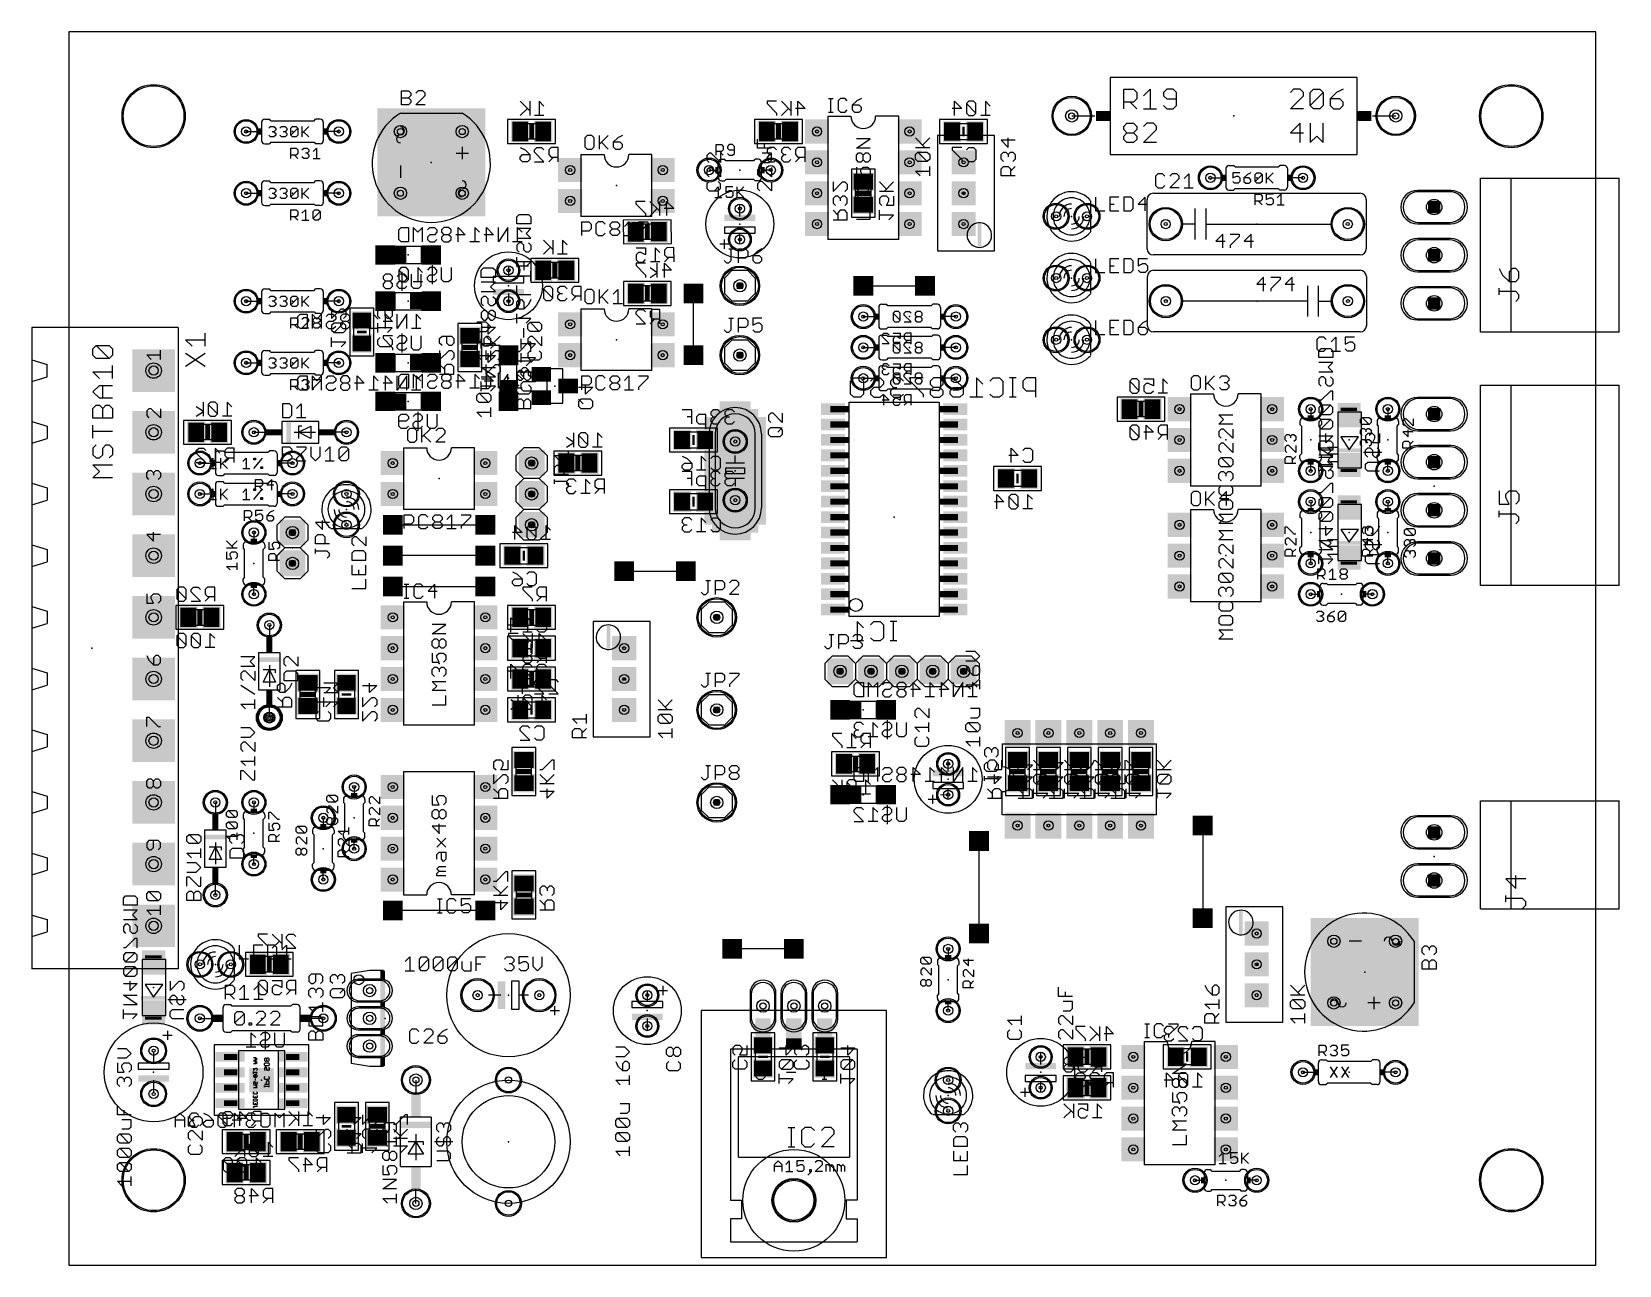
# Model space of a CAD drawing. Extents: x -2 to 128, y 10 to 112.
import ezdxf

# ---------------------------------------------------------------- set-up
doc = ezdxf.new("R2010")
doc.units = 0
for name, color, linetype in [('1', 22, 'CONTINUOUS'), ('17', 82, 'CONTINUOUS'), ('18', 82, 'CONTINUOUS'), ('19', 53, 'CONTINUOUS'), ('20', 7, 'CONTINUOUS'), ('21', 253, 'CONTINUOUS'), ('22', 253, 'CONTINUOUS'), ('23', 7, 'CONTINUOUS'), ('24', 7, 'CONTINUOUS'), ('25', 253, 'CONTINUOUS'), ('26', 253, 'CONTINUOUS'), ('27', 253, 'CONTINUOUS'), ('28', 253, 'CONTINUOUS'), ('29', 253, 'CONTINUOUS'), ('30', 253, 'CONTINUOUS'), ('32', 253, 'CONTINUOUS'), ('36', 253, 'CONTINUOUS'), ('40', 175, 'CONTINUOUS'), ('42', 175, 'CONTINUOUS'), ('43', 82, 'CONTINUOUS'), ('44', 253, 'CONTINUOUS'), ('48', 253, 'CONTINUOUS'), ('51', 253, 'CONTINUOUS'), ('52', 253, 'CONTINUOUS')]:
    doc.layers.add(name, color=color, linetype=linetype)

# ---------------------------------------------------------------- blocks, each defined once
blk = doc.blocks.new('RECT')
blk.add_solid([(-0.5, -0.5), (0.5, -0.5), (-0.5, 0.5), (0.5, 0.5)])
blk = doc.blocks.new('SQUAREP')
blk.add_solid([(-0.5, -0.5), (0.5, -0.5), (-0.5, 0.5), (0.5, 0.5)])
blk = doc.blocks.new('ROUNDP')
blk.add_circle((0, 0), 0.5)
blk = doc.blocks.new('LONGP100')
blk.add_lwpolyline([(-0.5, -0.5), (0.5, -0.5, 1), (0.5, 0.5), (-0.5, 0.5, 1)], format="xyb", close=True)
blk = doc.blocks.new('SQUAREV')
blk.add_solid([(-0.5, -0.5), (0.5, -0.5), (-0.5, 0.5), (0.5, 0.5)])
blk = doc.blocks.new('ROUNDV')
blk.add_circle((0, 0), 0.5)

msp = doc.modelspace()

# ---------------------------------------------------------------- linework, layer by layer
at = {"layer": '1'}
for p, q in [((66.04, 90.805), (71.12, 90.805)), ((52.07, 85.09), (52.07, 90.17)), ((27.305, 71.12), (34.925, 71.12)), ((34.925, 68.58), (27.305, 68.58)), ((46.355, 67.31), (51.435, 67.31)), ((27.305, 66.04), (34.925, 66.04)), ((93.98, 46.355), (93.98, 38.735)), ((75.565, 37.465), (75.565, 45.085)), ((34.925, 39.37), (27.305, 39.37)), ((60.325, 36.195), (55.245, 36.195)), ((67.945, 31.115), (52.705, 31.115)), ((52.705, 31.115), (52.705, 10.795)), ((67.945, 10.795), (67.945, 31.115)), ((52.705, 10.795), (67.945, 10.795))]:
    msp.add_line(p, q, dxfattribs=at)
at = {"layer": '19'}
msp.add_line((72.395, 48.9), (73.025, 48.895), dxfattribs=at)
at = {"layer": '20'}
for p, q in [((126.35, 111.722), (0.64, 111.722)), ((0.64, 111.722), (0.64, 10.1472)), ((126.35, 10.1472), (126.35, 111.722)), ((0.64, 10.1472), (126.35, 10.1472))]:
    msp.add_line(p, q, dxfattribs=at)
for centre, radius in [((7.62, 104.775), 2.5), ((119.38, 104.775), 2.5), ((7.62, 17.145), 2.5), ((119.38, 17.145), 2.5), ((60.325, 15.494), 1.651)]:
    msp.add_circle(centre, radius, dxfattribs=at)
at = {"layer": '21'}
for p, q in [((106.6953, 107.9654), (86.3753, 107.9654)), ((86.3753, 107.9654), (86.3753, 101.6154)), ((106.6953, 101.6154), (106.6953, 107.9654)), ((101.4631, 106.9889), (101.1962, 106.7219)), ((101.1962, 105.3873), (102.2639, 106.455)), ((101.997, 106.9889), (101.4631, 106.9889)), ((102.2639, 106.7219), (101.997, 106.9889)), ((102.2639, 106.455), (102.2639, 106.7219)), ((102.8334, 106.7219), (103.1003, 106.9889)), ((102.8334, 105.6542), (102.8334, 106.7219)), ((102.8334, 105.6542), (103.9011, 106.7219)), ((103.1003, 106.9889), (103.6341, 106.9889)), ((103.6341, 106.9889), (103.9011, 106.7219)), ((103.9011, 106.7219), (103.9011, 105.6542)), ((105.0044, 106.7219), (104.4705, 106.1881)), ((104.4705, 106.1881), (104.4705, 105.6542)), ((105.2713, 106.1881), (104.4705, 106.1881)), ((105.5382, 106.9889), (105.0044, 106.7219)), ((105.5382, 105.9212), (105.2713, 106.1881)), ((105.5382, 105.6542), (105.5382, 105.9212)), ((27.94, 105.029), (33.02, 105.029)), ((63.119, 104.775), (63.119, 94.615)), ((63.119, 104.775), (65.024, 104.775)), ((68.961, 104.775), (67.056, 104.775)), ((68.961, 94.615), (68.961, 104.775)), ((102.2639, 105.3873), (101.1962, 105.3873)), ((103.1003, 105.3873), (102.8334, 105.6542)), ((103.6341, 105.3873), (103.1003, 105.3873)), ((103.9011, 105.6542), (103.6341, 105.3873)), ((104.4705, 105.6542), (104.7374, 105.3873)), ((104.7374, 105.3873), (105.2713, 105.3873)), ((105.2713, 105.3873), (105.5382, 105.6542)), ((16.51, 104.267), (16.51, 102.743)), ((16.764, 104.521), (17.145, 104.521)), ((17.272, 104.394), (17.145, 104.521)), ((17.272, 104.394), (20.828, 104.394)), ((20.828, 104.394), (20.955, 104.521)), ((21.336, 104.521), (20.955, 104.521)), ((21.59, 104.267), (21.59, 102.743)), ((101.997, 104.1949), (101.1962, 103.3941)), ((101.1962, 103.3941), (102.2639, 103.3941)), ((101.997, 102.5933), (101.997, 104.1949)), ((102.8334, 104.1949), (102.8334, 102.5933)), ((103.9011, 102.5933), (103.9011, 104.1949)), ((16.764, 102.489), (17.145, 102.489)), ((17.272, 102.616), (17.145, 102.489)), ((17.272, 102.616), (20.828, 102.616)), ((20.828, 102.616), (20.955, 102.489)), ((21.336, 102.489), (20.955, 102.489)), ((33.02, 102.235), (33.02, 101.219)), ((72.145, 103.175), (72.145, 93.675)), ((76.845, 103.175), (72.145, 103.175)), ((76.845, 93.675), (76.845, 103.175)), ((102.8334, 102.5933), (103.3672, 103.1272)), ((103.3672, 103.1272), (103.9011, 102.5933)), ((27.94, 100.711), (27.94, 99.695)), ((32.512, 101.727), (33.528, 101.727)), ((42.799, 101.6), (42.799, 96.52)), ((42.799, 101.6), (44.704, 101.6)), ((48.641, 101.6), (46.736, 101.6)), ((48.641, 96.52), (48.641, 101.6)), ((54.356, 101.219), (54.61, 101.219)), ((54.737, 101.092), (54.61, 101.219)), ((57.023, 101.092), (54.737, 101.092)), ((57.023, 101.092), (57.15, 101.219)), ((57.404, 101.219), (57.15, 101.219)), ((86.3753, 101.6154), (106.6953, 101.6154)), ((96.139, 100.711), (96.52, 100.711)), ((96.647, 100.584), (96.52, 100.711)), ((100.203, 100.584), (100.33, 100.711)), ((100.711, 100.711), (100.33, 100.711)), ((16.764, 99.441), (17.145, 99.441)), ((17.272, 99.314), (17.145, 99.441)), ((20.828, 99.314), (20.955, 99.441)), ((21.336, 99.441), (20.955, 99.441)), ((54.356, 99.441), (54.61, 99.441)), ((54.737, 99.568), (54.61, 99.441)), ((57.023, 99.568), (54.737, 99.568)), ((57.023, 99.568), (57.15, 99.441)), ((57.404, 99.441), (57.15, 99.441)), ((95.885, 100.457), (95.885, 98.933)), ((96.647, 100.584), (100.203, 100.584)), ((100.965, 100.457), (100.965, 98.933)), ((116.84, 99.6696), (119.38, 99.6696)), ((116.84, 86.9696), (116.84, 99.6696)), ((119.38, 99.6696), (128.27, 99.6696)), ((119.38, 86.9696), (119.38, 99.6696)), ((128.27, 86.9696), (128.27, 99.6696)), ((16.51, 99.187), (16.51, 97.663)), ((17.272, 99.314), (20.828, 99.314)), ((21.59, 99.187), (21.59, 97.663)), ((89.916, 98.425), (106.934, 98.425)), ((96.139, 98.679), (96.52, 98.679)), ((96.647, 98.806), (96.52, 98.679)), ((96.647, 98.806), (100.203, 98.806)), ((100.203, 98.806), (100.33, 98.679)), ((100.711, 98.679), (100.33, 98.679)), ((16.764, 97.409), (17.145, 97.409)), ((17.272, 97.536), (17.145, 97.409)), ((17.272, 97.536), (20.828, 97.536)), ((20.828, 97.536), (20.955, 97.409)), ((21.336, 97.409), (20.955, 97.409)), ((89.408, 93.853), (89.408, 97.917)), ((93.345, 97.155), (93.345, 95.885)), ((94.234, 97.155), (94.234, 95.885)), ((107.442, 97.917), (107.442, 93.853)), ((48.641, 96.52), (42.799, 96.52)), ((93.345, 95.885), (92.329, 95.885)), ((93.345, 95.885), (93.345, 94.615)), ((94.234, 95.885), (94.234, 94.615)), ((94.234, 95.885), (104.521, 95.885)), ((54.61, 94.234), (54.229, 94.234)), ((54.61, 94.234), (54.61, 94.615)), ((54.61, 93.853), (54.61, 94.234)), ((54.991, 94.234), (54.61, 94.234)), ((68.961, 94.615), (63.119, 94.615)), ((38.1, 92.837), (38.1, 92.456)), ((72.145, 93.675), (76.845, 93.675)), ((106.934, 93.345), (89.916, 93.345)), ((37.719, 92.456), (38.1, 92.456)), ((38.1, 92.456), (38.1, 92.075)), ((38.1, 92.456), (38.481, 92.456)), ((55.245, 92.075), (54.61, 91.44)), ((55.245, 92.075), (56.515, 92.075)), ((56.515, 92.075), (57.15, 91.44)), ((89.4234, 87.5093), (89.4234, 91.5733)), ((89.9314, 92.0813), (106.9494, 92.0813)), ((107.4574, 91.5733), (107.4574, 87.5093)), ((16.51, 90.297), (16.51, 88.773)), ((16.764, 90.551), (17.145, 90.551)), ((17.272, 90.424), (17.145, 90.551)), ((17.272, 90.424), (20.828, 90.424)), ((20.828, 90.424), (20.955, 90.551)), ((21.336, 90.551), (20.955, 90.551)), ((21.59, 90.297), (21.59, 88.773)), ((54.61, 91.44), (54.61, 90.17)), ((57.15, 91.44), (57.15, 90.17)), ((102.6314, 89.5413), (102.6314, 90.8113)), ((103.5204, 89.5413), (103.5204, 90.8113)), ((42.799, 88.9), (42.799, 83.82)), ((42.799, 88.9), (44.704, 88.9)), ((48.641, 88.9), (46.736, 88.9)), ((48.641, 83.82), (48.641, 88.9)), ((54.61, 90.17), (55.245, 89.535)), ((56.515, 89.535), (55.245, 89.535)), ((57.15, 90.17), (56.515, 89.535)), ((102.6314, 89.5413), (92.3444, 89.5413)), ((102.6314, 88.2713), (102.6314, 89.5413)), ((103.5204, 88.2713), (103.5204, 89.5413)), ((103.5204, 89.5413), (104.5364, 89.5413)), ((16.764, 88.519), (17.145, 88.519)), ((17.272, 88.646), (17.145, 88.519)), ((17.272, 88.646), (20.828, 88.646)), ((20.828, 88.646), (20.955, 88.519)), ((21.336, 88.519), (20.955, 88.519)), ((-2.413, 87.376), (-2.413, 84.709)), ((0.635, 87.376), (-2.413, 87.376)), ((9.652, 87.376), (0.635, 87.376)), ((0.635, 87.376), (0.635, 34.544)), ((9.652, 87.376), (9.652, 84.455)), ((55.245, 86.36), (54.61, 85.725)), ((55.245, 86.36), (56.515, 86.36)), ((56.515, 86.36), (57.15, 85.725)), ((106.9494, 87.0013), (89.9314, 87.0013)), ((119.38, 86.9696), (116.84, 86.9696)), ((128.27, 86.9696), (119.38, 86.9696)), ((7.4289, 84.7461), (7.0475, 85.1274)), ((7.0475, 85.1274), (8.1915, 85.1274)), ((8.1915, 84.7461), (8.1915, 85.5088)), ((16.51, 85.217), (16.51, 83.693)), ((16.764, 85.471), (17.145, 85.471)), ((17.272, 85.344), (17.145, 85.471)), ((17.272, 85.344), (20.828, 85.344)), ((20.828, 85.344), (20.955, 85.471)), ((21.336, 85.471), (20.955, 85.471)), ((21.59, 85.217), (21.59, 83.693)), ((54.61, 85.725), (54.61, 84.455)), ((57.15, 85.725), (57.15, 84.455)), ((-2.413, 84.709), (-1.143, 84.328)), ((-2.413, 84.709), (-2.413, 82.931)), ((-1.143, 83.312), (-1.143, 84.328)), ((48.641, 83.82), (42.799, 83.82)), ((54.61, 84.455), (55.245, 83.82)), ((56.515, 83.82), (55.245, 83.82)), ((57.15, 84.455), (56.515, 83.82)), ((-2.413, 82.931), (-1.143, 83.312)), ((-2.413, 82.931), (-2.413, 79.629)), ((9.652, 83.185), (9.652, 79.375)), ((16.764, 83.439), (17.145, 83.439)), ((17.272, 83.566), (17.145, 83.439)), ((17.272, 83.566), (20.828, 83.566)), ((20.828, 83.566), (20.955, 83.439)), ((21.336, 83.439), (20.955, 83.439)), ((116.84, 82.6262), (119.38, 82.6262)), ((116.84, 66.1162), (116.84, 82.6262)), ((119.38, 82.6262), (128.27, 82.6262)), ((119.38, 66.1162), (119.38, 82.6262)), ((128.27, 66.1162), (128.27, 82.6262)), ((92.964, 81.915), (92.964, 74.295)), ((92.964, 81.915), (94.869, 81.915)), ((98.806, 81.915), (96.901, 81.915)), ((98.806, 74.295), (98.806, 81.915)), ((7.2382, 80.6828), (7.0475, 80.4921)), ((7.0475, 80.4921), (7.0475, 80.1108)), ((7.0475, 80.1108), (7.2382, 79.9201)), ((7.4289, 80.6828), (7.2382, 80.6828)), ((8.1915, 79.9201), (7.4289, 80.6828)), ((8.1915, 80.6828), (8.1915, 79.9201)), ((-2.413, 79.629), (-1.143, 79.248)), ((-2.413, 79.629), (-2.413, 77.851)), ((-1.143, 79.248), (-1.143, 78.232)), ((21.209, 79.629), (18.161, 79.629)), ((18.161, 79.629), (18.161, 77.851)), ((19.177, 78.74), (19.558, 78.74)), ((19.558, 78.74), (20.574, 79.248)), ((19.812, 79.248), (19.558, 79.248)), ((19.558, 79.248), (19.558, 78.74)), ((20.574, 78.232), (19.558, 78.74)), ((19.558, 78.74), (20.955, 78.74)), ((19.558, 78.74), (19.558, 78.232)), ((20.574, 79.248), (20.574, 78.232)), ((21.209, 77.851), (21.209, 79.629)), ((53.34, 78.613), (53.34, 72.517)), ((53.848, 78.613), (53.848, 72.517)), ((57.15, 72.517), (57.15, 78.613)), ((57.658, 78.613), (57.658, 72.517)), ((101.981, 79.629), (101.981, 79.375)), ((102.108, 79.248), (101.981, 79.375)), ((102.108, 79.248), (102.108, 76.962)), ((103.632, 79.248), (103.759, 79.375)), ((103.632, 79.248), (103.632, 76.962)), ((103.759, 79.629), (103.759, 79.375)), ((108.331, 79.629), (108.331, 79.375)), ((108.458, 79.248), (108.331, 79.375)), ((108.458, 76.962), (108.458, 79.248)), ((109.982, 79.248), (110.109, 79.375)), ((109.982, 76.962), (109.982, 79.248)), ((110.109, 79.629), (110.109, 79.375)), ((-2.413, 77.851), (-1.143, 78.232)), ((-2.413, 77.851), (-2.413, 74.549)), ((9.652, 78.105), (9.652, 74.295)), ((12.954, 77.216), (13.335, 77.216)), ((13.462, 77.089), (13.335, 77.216)), ((17.018, 77.089), (17.145, 77.216)), ((17.526, 77.216), (17.145, 77.216)), ((18.161, 77.851), (21.209, 77.851)), ((28.194, 77.47), (28.194, 72.39)), ((28.194, 77.47), (30.099, 77.47)), ((34.036, 77.47), (32.131, 77.47)), ((34.036, 72.39), (34.036, 77.47)), ((38.1, 77.47), (37.465, 76.835)), ((39.37, 77.47), (38.1, 77.47)), ((40.005, 76.835), (39.37, 77.47)), ((12.7, 76.962), (12.7, 75.438)), ((13.462, 77.089), (17.018, 77.089)), ((17.78, 76.962), (17.78, 75.438)), ((37.465, 75.565), (37.465, 76.835)), ((40.005, 76.835), (40.005, 75.565)), ((55.499, 76.2), (54.737, 76.2)), ((54.737, 75.311), (54.737, 75.819)), ((54.737, 75.819), (56.261, 75.819)), ((55.499, 76.2), (55.499, 76.835)), ((56.261, 76.2), (55.499, 76.2)), ((56.261, 75.819), (56.261, 75.311)), ((102.108, 76.962), (101.981, 76.835)), ((101.981, 76.581), (101.981, 76.835)), ((103.632, 76.962), (103.759, 76.835)), ((103.759, 76.581), (103.759, 76.835)), ((108.458, 76.962), (108.331, 76.835)), ((108.331, 76.581), (108.331, 76.835)), ((109.982, 76.962), (110.109, 76.835)), ((110.109, 76.581), (110.109, 76.835)), ((-2.413, 74.549), (-2.413, 72.771)), ((-2.413, 74.549), (-1.143, 74.168)), ((7.0475, 75.4121), (7.2382, 75.6028)), ((7.0475, 75.0308), (7.0475, 75.4121)), ((7.2382, 74.8401), (7.0475, 75.0308)), ((7.2382, 75.6028), (7.4289, 75.6028)), ((7.4289, 75.6028), (7.6195, 75.4121)), ((7.6195, 75.4121), (7.8102, 75.6028)), ((7.6195, 75.4121), (7.6195, 75.2214)), ((7.8102, 75.6028), (8.0008, 75.6028)), ((8.0008, 75.6028), (8.1915, 75.4121)), ((8.1915, 75.0308), (8.0008, 74.8401)), ((8.1915, 75.4121), (8.1915, 75.0308)), ((12.954, 75.184), (13.335, 75.184)), ((12.954, 74.676), (13.335, 74.676)), ((13.462, 75.311), (13.335, 75.184)), ((13.462, 74.549), (13.335, 74.676)), ((13.462, 75.311), (17.018, 75.311)), ((13.462, 74.549), (17.018, 74.549)), ((17.018, 75.311), (17.145, 75.184)), ((17.018, 74.549), (17.145, 74.676)), ((17.526, 75.184), (17.145, 75.184)), ((17.526, 74.676), (17.145, 74.676)), ((38.1, 74.93), (37.465, 75.565)), ((37.465, 74.295), (38.1, 74.93)), ((39.37, 74.93), (38.1, 74.93)), ((40.005, 75.565), (39.37, 74.93)), ((39.37, 74.93), (40.005, 74.295)), ((56.261, 75.311), (54.737, 75.311)), ((55.499, 74.93), (54.737, 74.93)), ((56.261, 74.93), (55.499, 74.93)), ((55.499, 74.93), (55.499, 74.295)), ((-1.143, 74.168), (-1.143, 73.152)), ((12.7, 74.422), (12.7, 72.898)), ((17.78, 74.422), (17.78, 72.898)), ((37.465, 73.025), (37.465, 74.295)), ((40.005, 74.295), (40.005, 73.025)), ((98.806, 74.295), (92.964, 74.295)), ((-2.413, 72.771), (-1.143, 73.152)), ((-2.413, 72.771), (-2.413, 69.469)), ((9.652, 73.025), (9.652, 69.215)), ((12.954, 72.644), (13.335, 72.644)), ((13.462, 72.771), (13.335, 72.644)), ((13.462, 72.771), (17.018, 72.771)), ((17.018, 72.771), (17.145, 72.644)), ((17.526, 72.644), (17.145, 72.644)), ((34.036, 72.39), (28.194, 72.39)), ((38.1, 72.39), (37.465, 73.025)), ((37.465, 71.755), (38.1, 72.39)), ((39.37, 72.39), (38.1, 72.39)), ((40.005, 73.025), (39.37, 72.39)), ((39.37, 72.39), (40.005, 71.755)), ((92.964, 72.39), (92.964, 64.77)), ((92.964, 72.39), (94.869, 72.39)), ((98.806, 72.39), (96.901, 72.39)), ((98.806, 64.77), (98.806, 72.39)), ((101.981, 72.009), (101.981, 71.755)), ((103.759, 72.009), (103.759, 71.755)), ((108.331, 72.009), (108.331, 71.755)), ((110.109, 72.009), (110.109, 71.755)), ((18.415, 71.755), (17.78, 71.12)), ((17.78, 69.85), (17.78, 71.12)), ((19.685, 71.755), (18.415, 71.755)), ((20.32, 71.12), (19.685, 71.755)), ((20.32, 71.12), (20.32, 69.85)), ((37.465, 70.485), (37.465, 71.755)), ((40.005, 71.755), (40.005, 70.485)), ((102.108, 71.628), (101.981, 71.755)), ((102.108, 71.628), (102.108, 69.342)), ((103.632, 71.628), (103.759, 71.755)), ((103.632, 71.628), (103.632, 69.342)), ((108.458, 71.628), (108.331, 71.755)), ((108.458, 71.628), (108.458, 69.342)), ((109.982, 71.628), (110.109, 71.755)), ((109.982, 71.628), (109.982, 69.342)), ((-2.413, 69.469), (-2.413, 67.691)), ((-2.413, 69.469), (-1.143, 69.088)), ((8.1915, 70.3321), (7.0475, 70.3321)), ((7.0475, 70.3321), (7.6195, 69.7601)), ((7.6195, 69.7601), (7.6195, 70.5228)), ((14.986, 69.469), (14.986, 69.215)), ((16.764, 69.469), (16.764, 69.215)), ((18.415, 69.215), (17.78, 69.85)), ((20.32, 69.85), (19.685, 69.215)), ((38.1, 69.85), (37.465, 70.485)), ((39.37, 69.85), (38.1, 69.85)), ((40.005, 70.485), (39.37, 69.85)), ((102.108, 69.342), (101.981, 69.215)), ((103.632, 69.342), (103.759, 69.215)), ((108.458, 69.342), (108.331, 69.215)), ((109.982, 69.342), (110.109, 69.215)), ((-2.413, 67.691), (-1.143, 68.072)), ((-1.143, 69.088), (-1.143, 68.072)), ((15.113, 69.088), (14.986, 69.215)), ((15.113, 66.802), (15.113, 69.088)), ((16.637, 69.088), (16.764, 69.215)), ((16.637, 66.802), (16.637, 69.088)), ((17.78, 68.58), (18.415, 69.215)), ((17.78, 67.31), (17.78, 68.58)), ((19.685, 69.215), (18.415, 69.215)), ((19.685, 69.215), (20.32, 68.58)), ((20.32, 68.58), (20.32, 67.31)), ((101.981, 68.961), (101.981, 69.215)), ((103.759, 68.961), (103.759, 69.215)), ((108.331, 68.961), (108.331, 69.215)), ((110.109, 68.961), (110.109, 69.215)), ((-2.413, 67.691), (-2.413, 64.389)), ((9.652, 67.945), (9.652, 64.135)), ((15.113, 66.802), (14.986, 66.675)), ((14.986, 66.421), (14.986, 66.675)), ((16.637, 66.802), (16.764, 66.675)), ((16.764, 66.421), (16.764, 66.675)), ((18.415, 66.675), (17.78, 67.31)), ((19.685, 66.675), (18.415, 66.675)), ((20.32, 67.31), (19.685, 66.675)), ((7.0475, 65.4428), (7.0475, 64.6801)), ((7.4289, 65.2521), (7.6195, 65.4428)), ((7.6195, 65.4428), (8.0008, 65.4428)), ((8.0008, 65.4428), (8.1915, 65.2521)), ((103.886, 66.294), (104.14, 66.294)), ((104.267, 66.167), (104.14, 66.294)), ((106.553, 66.167), (104.267, 66.167)), ((106.553, 66.167), (106.68, 66.294)), ((106.934, 66.294), (106.68, 66.294)), ((119.38, 66.1162), (116.84, 66.1162)), ((128.27, 66.1162), (119.38, 66.1162)), ((-2.413, 64.389), (-2.413, 62.611)), ((-2.413, 64.389), (-1.143, 64.008)), ((7.0475, 64.6801), (7.6195, 64.6801)), ((7.4289, 65.0614), (7.4289, 65.2521)), ((7.6195, 64.6801), (7.4289, 65.0614)), ((8.1915, 64.8708), (8.0008, 64.6801)), ((8.1915, 65.2521), (8.1915, 64.8708)), ((28.194, 64.77), (28.194, 54.61)), ((28.194, 64.77), (30.099, 64.77)), ((34.036, 64.77), (32.131, 64.77)), ((34.036, 54.61), (34.036, 64.77)), ((53.34, 64.77), (52.705, 64.135)), ((52.705, 64.135), (52.705, 62.865)), ((53.34, 64.77), (54.61, 64.77)), ((54.61, 64.77), (55.245, 64.135)), ((55.245, 64.135), (55.245, 62.865)), ((98.806, 64.77), (92.964, 64.77)), ((103.886, 64.516), (104.14, 64.516)), ((104.267, 64.643), (104.14, 64.516)), ((106.553, 64.643), (104.267, 64.643)), ((106.553, 64.643), (106.68, 64.516)), ((106.934, 64.516), (106.68, 64.516)), ((-2.413, 62.611), (-1.143, 62.992)), ((-1.143, 64.008), (-1.143, 62.992)), ((9.652, 62.865), (9.652, 59.055)), ((48.505, 63.17), (43.805, 63.17)), ((43.805, 63.17), (43.805, 53.67)), ((48.505, 53.67), (48.505, 63.17)), ((52.705, 62.865), (53.34, 62.23)), ((55.245, 62.865), (54.61, 62.23)), ((-2.413, 62.611), (-2.413, 59.309)), ((54.61, 62.23), (53.34, 62.23)), ((7.0475, 60.3628), (7.2382, 59.9814)), ((7.8102, 60.3628), (7.6195, 60.1721)), ((7.6195, 60.1721), (7.6195, 59.6001)), ((8.0008, 60.3628), (7.8102, 60.3628)), ((8.1915, 60.1721), (8.0008, 60.3628)), ((8.1915, 59.7908), (8.1915, 60.1721)), ((16.256, 60.579), (16.256, 57.531)), ((18.034, 60.579), (16.256, 60.579)), ((18.034, 57.531), (18.034, 60.579)), ((63.5, 60.325), (62.865, 59.69)), ((63.5, 60.325), (64.77, 60.325)), ((64.77, 60.325), (65.405, 59.69)), ((65.405, 59.69), (66.04, 60.325)), ((66.04, 60.325), (67.31, 60.325)), ((67.31, 60.325), (67.945, 59.69)), ((67.945, 59.69), (68.58, 60.325)), ((68.58, 60.325), (69.85, 60.325)), ((69.85, 60.325), (70.485, 59.69)), ((71.12, 60.325), (70.485, 59.69)), ((71.12, 60.325), (72.39, 60.325)), ((72.39, 60.325), (73.025, 59.69)), ((73.66, 60.325), (73.025, 59.69)), ((73.66, 60.325), (74.93, 60.325)), ((74.93, 60.325), (75.565, 59.69)), ((-2.413, 59.309), (-2.413, 57.531)), ((-2.413, 59.309), (-1.143, 58.928)), ((-1.143, 58.928), (-1.143, 57.912)), ((7.2382, 59.9814), (7.6195, 59.6001)), ((7.6195, 59.6001), (8.0008, 59.6001)), ((8.0008, 59.6001), (8.1915, 59.7908)), ((16.637, 58.166), (17.145, 59.182)), ((17.145, 59.182), (16.637, 59.182)), ((17.145, 59.563), (17.145, 59.182)), ((17.145, 59.182), (17.145, 57.785)), ((17.145, 59.182), (17.653, 58.166)), ((17.653, 59.182), (17.145, 59.182)), ((17.653, 58.928), (17.653, 59.182)), ((62.865, 59.69), (62.865, 58.42)), ((65.405, 59.69), (65.405, 58.42)), ((67.945, 59.69), (67.945, 58.42)), ((70.485, 59.69), (70.485, 58.42)), ((73.025, 59.69), (73.025, 58.42)), ((75.565, 59.69), (75.565, 58.42)), ((-2.413, 57.531), (-1.143, 57.912)), ((-2.413, 57.531), (-2.413, 54.229)), ((9.652, 57.785), (9.652, 53.975)), ((16.256, 57.531), (18.034, 57.531)), ((17.653, 58.166), (16.637, 58.166)), ((62.865, 58.42), (63.5, 57.785)), ((64.77, 57.785), (63.5, 57.785)), ((65.405, 58.42), (64.77, 57.785)), ((66.04, 57.785), (65.405, 58.42)), ((67.31, 57.785), (66.04, 57.785)), ((67.945, 58.42), (67.31, 57.785)), ((68.58, 57.785), (67.945, 58.42)), ((69.85, 57.785), (68.58, 57.785)), ((70.485, 58.42), (69.85, 57.785)), ((70.485, 58.42), (71.12, 57.785)), ((72.39, 57.785), (71.12, 57.785)), ((73.025, 58.42), (72.39, 57.785)), ((73.025, 58.42), (73.66, 57.785)), ((74.93, 57.785), (73.66, 57.785)), ((75.565, 58.42), (74.93, 57.785)), ((53.34, 57.15), (52.705, 56.515)), ((52.705, 56.515), (52.705, 55.245)), ((53.34, 57.15), (54.61, 57.15)), ((54.61, 57.15), (55.245, 56.515)), ((55.245, 56.515), (55.245, 55.245)), ((7.0475, 54.5201), (7.0475, 55.2828)), ((7.0475, 55.2828), (7.2382, 55.2828)), ((7.2382, 55.2828), (8.0008, 54.5201)), ((52.705, 55.245), (53.34, 54.61)), ((55.245, 55.245), (54.61, 54.61)), ((-2.413, 54.229), (-2.413, 52.451)), ((-2.413, 54.229), (-1.143, 53.848)), ((-1.143, 53.848), (-1.143, 52.832)), ((8.0008, 54.5201), (8.1915, 54.5201)), ((34.036, 54.61), (28.194, 54.61)), ((43.805, 53.67), (48.505, 53.67)), ((54.61, 54.61), (53.34, 54.61)), ((-2.413, 52.451), (-1.143, 52.832)), ((-2.413, 52.451), (-2.413, 49.149)), ((9.652, 52.705), (9.652, 48.895)), ((7.0475, 50.0121), (7.2382, 50.2028)), ((7.0475, 49.6308), (7.0475, 50.0121)), ((7.2382, 50.2028), (7.4289, 50.2028)), ((7.4289, 50.2028), (7.6195, 50.0121)), ((7.6195, 50.0121), (7.8102, 50.2028)), ((7.6195, 49.6308), (7.6195, 50.0121)), ((7.8102, 50.2028), (8.0008, 50.2028)), ((8.0008, 50.2028), (8.1915, 50.0121)), ((8.1915, 50.0121), (8.1915, 49.6308)), ((28.194, 50.8), (28.194, 40.64)), ((28.194, 50.8), (34.036, 50.8)), ((34.036, 40.64), (34.036, 50.8)), ((-2.413, 49.149), (-2.413, 47.371)), ((-2.413, 49.149), (-1.143, 48.768)), ((-1.143, 48.768), (-1.143, 47.752)), ((7.2382, 49.4401), (7.0475, 49.6308)), ((7.4289, 49.4401), (7.2382, 49.4401)), ((7.6195, 49.6308), (7.4289, 49.4401)), ((7.8102, 49.4401), (7.6195, 49.6308)), ((8.0008, 49.4401), (7.8102, 49.4401)), ((8.1915, 49.6308), (8.0008, 49.4401)), ((23.241, 48.514), (23.241, 48.26)), ((25.019, 48.514), (25.019, 48.26)), ((53.34, 49.53), (52.705, 48.895)), ((52.705, 48.895), (52.705, 47.625)), ((53.34, 49.53), (54.61, 49.53)), ((54.61, 49.53), (55.245, 48.895)), ((55.245, 48.895), (55.245, 47.625)), ((71.755, 48.514), (71.374, 48.514)), ((71.755, 48.514), (71.755, 48.895)), ((71.755, 48.133), (71.755, 48.514)), ((72.136, 48.514), (71.755, 48.514)), ((116.84, 48.387), (119.38, 48.387)), ((116.84, 39.497), (116.84, 48.387)), ((119.38, 48.387), (128.27, 48.387)), ((119.38, 39.497), (119.38, 48.387)), ((128.27, 39.497), (128.27, 48.387)), ((-2.413, 47.371), (-1.143, 47.752)), ((-2.413, 47.371), (-2.413, 44.069)), ((9.652, 47.625), (9.652, 43.815)), ((14.986, 47.244), (14.986, 46.99)), ((16.764, 47.244), (16.764, 46.99)), ((23.368, 48.133), (23.241, 48.26)), ((23.368, 45.847), (23.368, 48.133)), ((24.892, 48.133), (25.019, 48.26)), ((24.892, 45.847), (24.892, 48.133)), ((52.705, 47.625), (53.34, 46.99)), ((55.245, 47.625), (54.61, 46.99)), ((11.811, 45.974), (11.811, 42.926)), ((13.589, 45.974), (11.811, 45.974)), ((13.589, 42.926), (13.589, 45.974)), ((15.113, 46.863), (14.986, 46.99)), ((15.113, 44.577), (15.113, 46.863)), ((16.637, 46.863), (16.764, 46.99)), ((16.637, 44.577), (16.637, 46.863)), ((20.701, 45.974), (20.701, 45.72)), ((22.479, 45.974), (22.479, 45.72)), ((23.368, 45.847), (23.241, 45.72)), ((24.892, 45.847), (25.019, 45.72)), ((54.61, 46.99), (53.34, 46.99)), ((7.2382, 45.1228), (7.0475, 44.9321)), ((7.0475, 44.9321), (7.0475, 44.5508)), ((7.0475, 44.5508), (7.2382, 44.3601)), ((8.0008, 45.1228), (7.2382, 45.1228)), ((7.4289, 44.3601), (7.6195, 44.5508)), ((7.6195, 44.5508), (7.6195, 45.1228)), ((8.1915, 44.9321), (8.0008, 45.1228)), ((8.0008, 44.3601), (8.1915, 44.5508)), ((8.1915, 44.5508), (8.1915, 44.9321)), ((12.192, 43.561), (12.7, 44.577)), ((12.7, 44.577), (12.192, 44.577)), ((12.7, 44.958), (12.7, 44.577)), ((12.7, 44.577), (12.7, 43.18)), ((12.7, 44.577), (13.208, 43.561)), ((13.208, 44.577), (12.7, 44.577)), ((13.208, 44.323), (13.208, 44.577)), ((15.113, 44.577), (14.986, 44.45)), ((14.986, 44.196), (14.986, 44.45)), ((16.637, 44.577), (16.764, 44.45)), ((16.764, 44.196), (16.764, 44.45)), ((20.828, 45.593), (20.701, 45.72)), ((20.828, 43.307), (20.828, 45.593)), ((22.352, 45.593), (22.479, 45.72)), ((22.352, 43.307), (22.352, 45.593)), ((23.241, 45.466), (23.241, 45.72)), ((25.019, 45.466), (25.019, 45.72)), ((-2.413, 44.069), (-2.413, 42.291)), ((-2.413, 44.069), (-1.143, 43.688)), ((-1.143, 43.688), (-1.143, 42.672)), ((7.2382, 44.3601), (7.4289, 44.3601)), ((13.208, 43.561), (12.192, 43.561)), ((20.828, 43.307), (20.701, 43.18)), ((20.701, 42.926), (20.701, 43.18)), ((22.352, 43.307), (22.479, 43.18)), ((22.479, 42.926), (22.479, 43.18)), ((-2.413, 42.291), (-1.143, 42.672)), ((-2.413, 42.291), (-2.413, 38.989)), ((9.652, 42.545), (9.652, 38.735)), ((11.811, 42.926), (13.589, 42.926)), ((7.0475, 40.7411), (7.2382, 40.9318)), ((7.0475, 40.3598), (7.0475, 40.7411)), ((7.2382, 40.9318), (8.0008, 40.9318)), ((8.0008, 40.1691), (7.2382, 40.9318)), ((8.0008, 40.9318), (8.1915, 40.7411)), ((8.1915, 40.7411), (8.1915, 40.3598)), ((28.194, 40.64), (30.099, 40.64)), ((34.036, 40.64), (32.131, 40.64)), ((7.2382, 40.1691), (7.0475, 40.3598)), ((7.4289, 38.9997), (7.0475, 39.381)), ((7.0475, 39.381), (8.1915, 39.381)), ((8.0008, 40.1691), (7.2382, 40.1691)), ((8.1915, 40.3598), (8.0008, 40.1691)), ((8.1915, 38.9997), (8.1915, 39.7624)), ((100.575, 39.675), (95.875, 39.675)), ((95.875, 39.675), (95.875, 30.175)), ((100.575, 30.175), (100.575, 39.675)), ((116.84, 39.497), (119.38, 39.497)), ((119.38, 39.497), (128.27, 39.497)), ((-2.413, 38.989), (-2.413, 37.211)), ((-2.413, 38.989), (-1.143, 38.608)), ((-1.143, 38.608), (-1.143, 37.592)), ((-2.413, 37.211), (-1.143, 37.592)), ((-2.413, 37.211), (-2.413, 34.544)), ((9.652, 37.465), (9.652, 34.544)), ((107.061, 36.83), (106.045, 36.83)), ((111.379, 36.83), (111.379, 31.75)), ((0.635, 34.544), (-2.413, 34.544)), ((9.652, 34.544), (0.635, 34.544)), ((25.4, 34.417), (23.876, 34.163)), ((23.876, 34.163), (23.876, 33.274)), ((26.543, 34.417), (25.4, 34.417)), ((72.136, 35.179), (72.136, 34.925)), ((72.263, 34.798), (72.136, 34.925)), ((72.263, 32.512), (72.263, 34.798)), ((73.787, 34.798), (73.914, 34.925)), ((73.787, 32.512), (73.787, 34.798)), ((73.914, 35.179), (73.914, 34.925)), ((37.719, 33.528), (37.084, 33.528)), ((37.084, 33.528), (37.084, 31.242)), ((37.719, 32.385), (37.719, 33.528)), ((49.149, 32.766), (49.53, 32.766)), ((49.53, 33.147), (49.53, 32.766)), ((49.53, 32.766), (49.53, 32.385)), ((49.53, 32.766), (49.911, 32.766)), ((13.335, 29.591), (13.335, 31.369)), ((13.589, 31.623), (13.97, 31.623)), ((14.097, 31.496), (13.97, 31.623)), ((18.923, 31.496), (14.097, 31.496)), ((18.923, 31.496), (19.05, 31.623)), ((19.431, 31.623), (19.05, 31.623)), ((19.685, 29.591), (19.685, 31.369)), ((23.876, 32.258), (23.876, 30.988)), ((36.195, 32.385), (35.687, 32.385)), ((37.973, 32.385), (37.719, 32.385)), ((37.719, 31.242), (37.719, 32.385)), ((40.64, 30.734), (40.64, 31.496)), ((72.263, 32.512), (72.136, 32.385)), ((72.136, 32.131), (72.136, 32.385)), ((73.787, 32.512), (73.914, 32.385)), ((73.914, 32.131), (73.914, 32.385)), ((108.585, 31.75), (107.569, 31.75)), ((108.077, 32.258), (108.077, 31.242)), ((37.084, 31.242), (37.719, 31.242)), ((40.259, 31.115), (41.021, 31.115)), ((95.875, 30.175), (100.575, 30.175)), ((8.382, 29.083), (9.144, 29.083)), ((8.763, 29.464), (8.763, 28.702)), ((13.589, 29.337), (13.97, 29.337)), ((14.097, 29.464), (13.97, 29.337)), ((18.923, 29.464), (14.097, 29.464)), ((18.923, 29.464), (19.05, 29.337)), ((19.431, 29.337), (19.05, 29.337)), ((23.876, 29.972), (23.876, 28.702)), ((23.876, 27.686), (23.876, 26.797)), ((65.532, 27.94), (55.118, 27.94)), ((55.118, 27.94), (55.118, 15.494)), ((65.532, 27.94), (65.532, 15.494)), ((89.154, 28.575), (89.154, 18.415)), ((89.154, 28.575), (91.059, 28.575)), ((94.996, 28.575), (93.091, 28.575)), ((94.996, 18.415), (94.996, 28.575)), ((23.876, 26.797), (25.4, 26.543)), ((25.4, 26.543), (26.543, 26.543)), ((64.897, 27.305), (55.753, 27.305)), ((55.753, 19.05), (55.753, 27.305)), ((64.897, 27.305), (64.897, 19.05)), ((103.505, 25.273), (103.505, 26.797)), ((103.759, 27.051), (104.14, 27.051)), ((104.267, 26.924), (104.14, 27.051)), ((107.823, 26.924), (104.267, 26.924)), ((107.823, 26.924), (107.95, 27.051)), ((108.331, 27.051), (107.95, 27.051)), ((108.585, 25.273), (108.585, 26.797)), ((103.759, 25.019), (104.14, 25.019)), ((104.267, 25.146), (104.14, 25.019)), ((107.823, 25.146), (104.267, 25.146)), ((107.823, 25.146), (107.95, 25.019)), ((108.331, 25.019), (107.95, 25.019)), ((79.375, 24.384), (78.994, 24.384)), ((79.375, 24.384), (79.375, 24.765)), ((79.375, 24.003), (79.375, 24.384)), ((79.756, 24.384), (79.375, 24.384)), ((27.94, 18.288), (27.94, 22.352)), ((30.48, 22.352), (27.94, 22.352)), ((30.48, 22.352), (30.48, 18.288)), ((29.21, 20.955), (29.21, 20.32)), ((28.575, 19.304), (29.21, 20.32)), ((29.21, 20.32), (28.575, 20.32)), ((29.21, 20.32), (29.21, 18.796)), ((29.21, 20.32), (29.845, 19.304)), ((29.845, 20.32), (29.21, 20.32)), ((29.845, 20.066), (29.845, 20.32)), ((29.845, 19.304), (28.575, 19.304)), ((55.753, 19.05), (64.897, 19.05)), ((58.7399, 18.4494), (59.0365, 18.746)), ((58.7399, 17.8562), (58.7399, 18.4494)), ((58.7399, 18.3011), (59.3331, 18.3011)), ((59.0365, 18.746), (59.3331, 18.4494)), ((59.3331, 18.4494), (59.3331, 17.8562)), ((59.6521, 18.4494), (59.9486, 18.746)), ((59.9486, 18.746), (59.9486, 17.8562)), ((61.1574, 18.746), (60.5642, 18.746)), ((60.5642, 18.746), (60.5642, 18.3011)), ((60.5642, 18.3011), (60.8608, 18.4494)), ((60.8608, 18.4494), (61.0091, 18.4494)), ((61.0091, 18.4494), (61.1574, 18.3011)), ((61.1574, 18.3011), (61.1574, 18.0045)), ((62.2327, 18.746), (62.0844, 18.5977)), ((62.0844, 17.8562), (62.6776, 18.4494)), ((62.5293, 18.746), (62.2327, 18.746)), ((62.6776, 18.5977), (62.5293, 18.746)), ((62.6776, 18.4494), (62.6776, 18.5977)), ((62.9965, 17.8562), (62.9965, 18.4494)), ((62.9965, 18.4494), (63.1448, 18.4494)), ((63.1448, 18.4494), (63.2931, 18.3011)), ((63.2931, 18.3011), (63.4414, 18.4494)), ((63.2931, 18.3011), (63.2931, 17.8562)), ((63.4414, 18.4494), (63.5897, 18.3011)), ((63.5897, 18.3011), (63.5897, 17.8562)), ((63.9087, 17.8562), (63.9087, 18.4494)), ((63.9087, 18.4494), (64.057, 18.4494)), ((64.057, 18.4494), (64.2053, 18.3011)), ((64.2053, 18.3011), (64.3535, 18.4494)), ((64.2053, 18.3011), (64.2053, 17.8562)), ((64.3535, 18.4494), (64.5018, 18.3011)), ((64.5018, 18.3011), (64.5018, 17.8562)), ((94.996, 18.415), (89.154, 18.415)), ((27.94, 18.288), (30.48, 18.288)), ((59.6521, 17.8562), (60.2452, 17.8562)), ((60.7125, 17.8562), (60.5642, 18.0045)), ((61.0091, 17.8562), (60.7125, 17.8562)), ((61.1574, 18.0045), (61.0091, 17.8562)), ((61.4763, 17.5596), (61.7729, 17.8562)), ((61.7729, 18.0045), (61.6246, 18.0045)), ((61.6246, 18.0045), (61.6246, 17.8562)), ((61.6246, 17.8562), (61.7729, 17.8562)), ((61.7729, 17.8562), (61.7729, 18.0045)), ((62.6776, 17.8562), (62.0844, 17.8562)), ((94.361, 18.034), (94.615, 18.034)), ((94.742, 17.907), (94.615, 18.034)), ((94.742, 17.907), (97.028, 17.907)), ((97.028, 17.907), (97.155, 18.034)), ((97.409, 18.034), (97.155, 18.034)), ((94.361, 16.256), (94.615, 16.256)), ((94.742, 16.383), (94.615, 16.256)), ((94.742, 16.383), (97.028, 16.383)), ((97.028, 16.383), (97.155, 16.256)), ((97.409, 16.256), (97.155, 16.256)), ((55.118, 15.494), (56.007, 15.494)), ((56.007, 15.494), (56.007, 13.97)), ((65.532, 15.494), (64.643, 15.494)), ((64.643, 15.494), (64.643, 13.97)), ((56.007, 13.97), (55.118, 13.97)), ((55.118, 13.97), (55.118, 12.065)), ((64.643, 13.97), (65.532, 13.97)), ((65.532, 13.97), (65.532, 12.065)), ((55.118, 12.065), (65.532, 12.065))]:
    msp.add_line(p, q, dxfattribs=at)
for centre, radius in [((55.88, 95.885), 2.794), ((36.83, 90.805), 2.794), ((73.025, 50.165), 2.794), ((36.83, 32.385), 5.08), ((48.26, 31.115), 2.794), ((7.62, 26.035), 4.064), ((80.645, 26.035), 2.794), ((36.83, 20.32), 5.08), ((36.83, 20.32), 3.81), ((60.325, 15.494), 1.8034)]:
    msp.add_circle(centre, radius, dxfattribs=at)
for centre, radius, start, end in [((30.48, 100.8817), 4.8633, 121.4852, 58.5148), ((66.04, 104.775), 1.016, 180, 0), ((16.764, 104.267), 0.254, 90, 180), ((21.336, 104.267), 0.254, 0, 90), ((16.764, 102.743), 0.254, 180, 270), ((21.336, 102.743), 0.254, 270, 0), ((45.72, 101.6), 1.016, 180, 0), ((54.356, 100.965), 0.254, 90, 180), ((57.404, 100.965), 0.254, 0, 90), ((96.139, 100.457), 0.254, 90, 180), ((100.711, 100.457), 0.254, 0, 90), ((16.764, 99.187), 0.254, 90, 180), ((21.336, 99.187), 0.254, 0, 90), ((54.356, 99.695), 0.254, 180, 270), ((57.404, 99.695), 0.254, 270, 0), ((83.1851, 96.52), 2.032, 90.0017, 151.9286), ((83.185, 96.52), 1.524, 90, 143.1301), ((83.185, 96.52), 2.032, 39.8072, 90.0003), ((83.185, 96.52), 1.524, 35.5374, 89.9987), ((89.916, 97.917), 0.508, 90, 180), ((96.139, 98.933), 0.254, 180, 270), ((100.711, 98.933), 0.254, 270, 0), ((106.934, 97.917), 0.508, 0, 90), ((16.764, 97.663), 0.254, 180, 270), ((21.336, 97.663), 0.254, 270, 0), ((75.595, 94.9768), 1.0109, 171.5693, 122.9602), ((83.1849, 96.52), 2.032, 209.7464, 270.0016), ((83.185, 96.52), 1.524, 217.8728, 269.9997), ((83.185, 96.52), 1.524, 270.0003, 322.1272), ((83.185, 96.52), 2.032, 269.9989, 319.762), ((83.1851, 91.44), 2.032, 90.0017, 151.9286), ((83.185, 91.44), 1.524, 90, 143.1301), ((83.185, 91.44), 2.032, 39.8072, 90.0003), ((83.185, 91.44), 1.524, 35.5374, 89.9987), ((89.916, 93.853), 0.508, 180, 270), ((106.934, 93.853), 0.508, 270, 0), ((89.9314, 91.5733), 0.508, 90, 180), ((106.9494, 91.5733), 0.508, 0, 90), ((16.764, 90.297), 0.254, 90, 180), ((21.336, 90.297), 0.254, 0, 90), ((83.1849, 91.44), 2.032, 209.7464, 270.0016), ((83.185, 91.44), 1.524, 217.8728, 269.9997), ((83.185, 91.44), 1.524, 270.0003, 322.1272), ((45.72, 88.9), 1.016, 180, 0), ((83.185, 91.44), 2.032, 269.9989, 319.762), ((16.764, 88.773), 0.254, 180, 270), ((21.336, 88.773), 0.254, 270, 0), ((83.1851, 86.36), 2.032, 90.0017, 151.9286), ((83.185, 86.36), 1.524, 90, 143.1301), ((83.185, 86.36), 2.032, 39.8072, 90.0003), ((83.185, 86.36), 1.524, 35.5374, 89.9987), ((89.9314, 87.5093), 0.508, 180, 270), ((106.9494, 87.5093), 0.508, 270, 0), ((16.764, 85.217), 0.254, 90, 180), ((21.336, 85.217), 0.254, 0, 90), ((83.1849, 86.36), 2.032, 209.7464, 270.0016), ((83.185, 86.36), 1.524, 217.8728, 269.9997), ((83.185, 86.36), 1.524, 270.0003, 322.1272), ((83.185, 86.36), 2.032, 269.9989, 319.762), ((16.764, 83.693), 0.254, 180, 270), ((21.336, 83.693), 0.254, 270, 0), ((95.885, 81.915), 1.016, 180, 0), ((55.499, 78.613), 2.159, 0, 180), ((55.499, 78.613), 1.651, 0, 180), ((102.235, 79.629), 0.254, 90, 180), ((103.505, 79.629), 0.254, 0, 90), ((108.585, 79.629), 0.254, 90, 180), ((109.855, 79.629), 0.254, 0, 90), ((12.954, 76.962), 0.254, 90, 180), ((17.526, 76.962), 0.254, 0, 90), ((31.115, 77.47), 1.016, 180, 0), ((102.235, 76.581), 0.254, 180, 270), ((103.505, 76.581), 0.254, 270, 0), ((108.585, 76.581), 0.254, 180, 270), ((109.855, 76.581), 0.254, 270, 0), ((12.954, 75.438), 0.254, 180, 270), ((12.954, 74.422), 0.254, 90, 180), ((17.526, 75.438), 0.254, 270, 0), ((17.526, 74.422), 0.254, 0, 90), ((23.495, 72.3901), 2.032, 119.7464, 180.0016), ((23.495, 72.39), 1.524, 127.8728, 179.9997), ((23.495, 72.39), 1.524, 0, 53.1301), ((23.495, 72.3899), 2.032, 0.0017, 61.9286), ((12.954, 72.898), 0.254, 180, 270), ((17.526, 72.898), 0.254, 270, 0), ((23.495, 72.39), 2.032, 179.9989, 229.762), ((23.495, 72.39), 1.524, 180.0003, 232.1272), ((23.495, 72.39), 1.524, 305.5374, 359.9987), ((23.495, 72.39), 2.032, 309.8072, 0.0003), ((55.499, 72.517), 2.159, 180, 0), ((55.499, 72.517), 1.651, 180, 0), ((95.885, 72.39), 1.016, 180, 0), ((102.235, 72.009), 0.254, 90, 180), ((103.505, 72.009), 0.254, 0, 90), ((108.585, 72.009), 0.254, 90, 180), ((109.855, 72.009), 0.254, 0, 90), ((15.24, 69.469), 0.254, 90, 180), ((16.51, 69.469), 0.254, 0, 90), ((102.235, 68.961), 0.254, 180, 270), ((103.505, 68.961), 0.254, 270, 0), ((108.585, 68.961), 0.254, 180, 270), ((109.855, 68.961), 0.254, 270, 0), ((15.24, 66.421), 0.254, 180, 270), ((16.51, 66.421), 0.254, 270, 0), ((103.886, 66.04), 0.254, 90, 180), ((106.934, 66.04), 0.254, 0, 90), ((31.115, 64.77), 1.016, 180, 0), ((103.886, 64.77), 0.254, 180, 270), ((106.934, 64.77), 0.254, 270, 0), ((45.055, 61.8682), 1.0109, 351.5693, 302.9602), ((23.495, 48.514), 0.254, 90, 180), ((24.765, 48.514), 0.254, 0, 90), ((15.24, 47.244), 0.254, 90, 180), ((16.51, 47.244), 0.254, 0, 90), ((20.955, 45.974), 0.254, 90, 180), ((22.225, 45.974), 0.254, 0, 90), ((23.495, 45.466), 0.254, 180, 270), ((24.765, 45.466), 0.254, 270, 0), ((15.24, 44.196), 0.254, 180, 270), ((16.51, 44.196), 0.254, 270, 0), ((20.955, 42.926), 0.254, 180, 270), ((22.225, 42.926), 0.254, 270, 0), ((31.115, 40.64), 1.016, 0, 180), ((97.125, 38.3732), 1.0109, 351.5693, 302.9602), ((107.2317, 34.29), 4.8633, 31.4852, 328.5148), ((12.7001, 34.925), 2.032, 90.0017, 151.9286), ((12.7, 34.925), 2.032, 39.8072, 90.0003), ((12.7, 34.925), 1.524, 90, 143.1301), ((12.7, 34.925), 1.524, 35.5374, 89.9987), ((72.39, 35.179), 0.254, 90, 180), ((73.66, 35.179), 0.254, 0, 90), ((12.7, 34.925), 1.524, 217.8728, 269.9997), ((12.7, 34.925), 1.524, 270.0003, 322.1272), ((12.6999, 34.925), 2.032, 209.7464, 270.0016), ((12.7, 34.925), 2.032, 269.9989, 319.762), ((13.589, 31.369), 0.254, 90, 180), ((19.431, 31.369), 0.254, 0, 90), ((72.39, 32.131), 0.254, 180, 270), ((73.66, 32.131), 0.254, 270, 0), ((13.589, 29.591), 0.254, 180, 270), ((19.431, 29.591), 0.254, 270, 0), ((92.075, 28.575), 1.016, 180, 0), ((103.759, 26.797), 0.254, 90, 180), ((108.331, 26.797), 0.254, 0, 90), ((73.025, 24.1301), 2.032, 119.7464, 180.0016), ((73.025, 24.13), 1.524, 127.8728, 179.9997), ((73.025, 24.13), 1.524, 0, 53.1301), ((73.025, 24.1299), 2.032, 0.0017, 61.9286), ((103.759, 25.273), 0.254, 180, 270), ((108.331, 25.273), 0.254, 270, 0), ((73.025, 24.13), 2.032, 179.9989, 229.762), ((73.025, 24.13), 1.524, 180.0003, 232.1272), ((73.025, 24.13), 1.524, 305.5374, 359.9987), ((73.025, 24.13), 2.032, 309.8072, 0.0003), ((94.361, 17.78), 0.254, 90, 180), ((97.409, 17.78), 0.254, 0, 90), ((94.361, 16.51), 0.254, 180, 270), ((97.409, 16.51), 0.254, 270, 0)]:
    msp.add_arc(centre, radius, start, end, dxfattribs=at)
at = {"layer": '22'}
for p, q in [((67.31, 89.027), (67.31, 87.503)), ((67.564, 89.281), (67.945, 89.281)), ((68.072, 89.154), (67.945, 89.281)), ((71.628, 89.154), (68.072, 89.154)), ((71.628, 89.154), (71.755, 89.281)), ((72.136, 89.281), (71.755, 89.281)), ((72.39, 89.027), (72.39, 87.503)), ((67.31, 86.487), (67.31, 84.963)), ((67.564, 87.249), (67.945, 87.249)), ((67.564, 86.741), (67.945, 86.741)), ((68.072, 87.376), (67.945, 87.249)), ((68.072, 86.614), (67.945, 86.741)), ((71.628, 87.376), (68.072, 87.376)), ((71.628, 86.614), (68.072, 86.614)), ((71.628, 87.376), (71.755, 87.249)), ((71.628, 86.614), (71.755, 86.741)), ((72.136, 87.249), (71.755, 87.249)), ((72.136, 86.741), (71.755, 86.741)), ((72.39, 86.487), (72.39, 84.963)), ((67.31, 83.947), (67.31, 82.423)), ((67.564, 84.709), (67.945, 84.709)), ((67.564, 84.201), (67.945, 84.201)), ((68.072, 84.836), (67.945, 84.709)), ((68.072, 84.074), (67.945, 84.201)), ((71.628, 84.836), (68.072, 84.836)), ((71.628, 84.074), (68.072, 84.074)), ((71.628, 84.836), (71.755, 84.709)), ((71.628, 84.074), (71.755, 84.201)), ((72.136, 84.709), (71.755, 84.709)), ((72.136, 84.201), (71.755, 84.201)), ((72.39, 83.947), (72.39, 82.423)), ((64.8668, 63.5762), (64.8668, 81.2292)), ((64.8668, 81.2292), (72.2932, 81.2292)), ((67.564, 82.169), (67.945, 82.169)), ((68.072, 82.296), (67.945, 82.169)), ((71.628, 82.296), (68.072, 82.296)), ((71.628, 82.296), (71.755, 82.169)), ((72.136, 82.169), (71.755, 82.169)), ((72.2932, 81.2292), (72.2932, 63.5762)), ((106.795, 78.355), (105.345, 78.355)), ((105.345, 78.355), (106.045, 77.305)), ((106.045, 77.305), (106.795, 78.355)), ((106.795, 70.735), (105.345, 70.735)), ((105.345, 70.735), (106.045, 69.685)), ((106.045, 69.685), (106.795, 70.735)), ((72.2932, 63.5762), (64.8668, 63.5762)), ((77.47, 53.086), (90.17, 53.086)), ((77.47, 53.086), (77.47, 51.181)), ((90.17, 47.244), (90.17, 53.086)), ((77.47, 47.244), (77.47, 49.149)), ((90.17, 47.244), (77.47, 47.244)), ((8.37, 33.27), (6.92, 33.27)), ((6.92, 33.27), (7.62, 32.22)), ((7.62, 32.22), (8.37, 33.27))]:
    msp.add_line(p, q, dxfattribs=at)
msp.add_circle((65.4304, 64.516), 0.5334, dxfattribs=at)
for centre, radius, start, end in [((67.564, 89.027), 0.254, 90, 180), ((72.136, 89.027), 0.254, 0, 90), ((67.564, 87.503), 0.254, 180, 270), ((67.564, 86.487), 0.254, 90, 180), ((72.136, 87.503), 0.254, 270, 0), ((72.136, 86.487), 0.254, 0, 90), ((67.564, 84.963), 0.254, 180, 270), ((72.136, 84.963), 0.254, 270, 0), ((67.564, 83.947), 0.254, 90, 180), ((72.136, 83.947), 0.254, 0, 90), ((67.564, 82.423), 0.254, 180, 270), ((72.136, 82.423), 0.254, 270, 0), ((77.47, 50.165), 1.016, 270, 90)]:
    msp.add_arc(centre, radius, start, end, dxfattribs=at)
at = {"layer": '23'}
for p in [(96.5353, 104.7904), (19.05, 103.505), (30.48, 100.965), (55.88, 100.33), (66.04, 99.695), (98.425, 99.695), (19.05, 98.425), (45.72, 99.06), (74.295, 98.425), (55.88, 95.885), (83.185, 96.52), (98.425, 95.885), (113.03, 93.345), (36.83, 90.805), (55.88, 90.805), (83.185, 91.44), (19.05, 89.535), (98.4404, 89.5413), (45.72, 86.36), (83.185, 86.36), (55.88, 85.09), (19.05, 84.455), (19.685, 78.74), (95.885, 78.105), (102.87, 78.105), (109.22, 78.105), (15.24, 76.2), (31.115, 74.93), (55.499, 75.565), (15.24, 73.66), (38.735, 73.66), (113.03, 74.295), (23.495, 72.39), (102.87, 70.485), (109.22, 70.485), (19.05, 69.215), (95.885, 68.58), (15.875, 67.945), (105.41, 65.405), (53.975, 63.5), (2.54, 60.96), (17.145, 59.055), (31.115, 59.69), (69.215, 59.055), (46.355, 58.42), (53.975, 55.88), (73.025, 50.165), (53.975, 48.26), (24.13, 46.99), (12.7, 44.45), (15.875, 45.72), (21.59, 44.45), (31.115, 45.72), (113.03, 43.815), (12.7, 34.925), (98.425, 34.925), (107.315, 34.29), (73.025, 33.655), (36.83, 32.385), (16.51, 30.48), (26.67, 30.48), (48.26, 31.115), (60.325, 26.67), (7.62, 26.035), (80.645, 26.035), (106.045, 26.035), (73.025, 24.13), (92.075, 23.495), (29.21, 20.32), (36.83, 20.32), (95.885, 17.145)]:
    msp.add_point(p, dxfattribs=at)
at = {"layer": '24'}
for p in [(38.735, 103.505), (59.055, 103.505), (74.295, 103.505), (66.04, 98.425), (48.26, 95.25), (28.575, 93.345), (40.64, 92.075), (28.575, 89.535), (48.26, 90.17), (69.85, 88.265), (24.765, 86.995), (33.655, 85.725), (69.85, 85.725), (28.575, 84.455), (36.83, 83.185), (40.64, 82.55), (69.85, 83.185), (28.575, 81.28), (88.9, 80.645), (12.065, 78.74), (52.07, 78.105), (106.045, 78.105), (42.545, 76.2), (78.74, 74.93), (52.07, 73.025), (68.58, 71.755), (106.045, 70.485), (38.1, 68.58), (11.43, 63.5), (38.735, 63.5), (38.735, 60.96), (38.735, 58.42), (20.32, 57.15), (23.495, 57.15), (38.735, 55.88), (66.04, 55.88), (65.405, 51.435), (38.1, 50.8), (78.74, 50.8), (81.28, 50.8), (83.82, 50.8), (83.82, 50.165), (86.36, 50.8), (88.9, 50.8), (66.04, 48.895), (38.1, 40.64), (17.145, 34.925), (7.62, 33.02), (57.785, 27.305), (62.865, 27.305), (84.455, 27.305), (92.71, 27.305), (16.51, 25.4), (84.455, 24.765), (23.495, 21.59), (26.035, 21.59), (15.24, 20.32), (19.685, 20.32), (15.24, 17.78)]:
    msp.add_point(p, dxfattribs=at)
at = {"layer": '25'}
for p, q in [((28.0289, 105.7021), (28.0289, 106.8461)), ((28.0289, 106.8461), (28.6009, 106.8461)), ((28.0289, 106.2741), (28.6009, 106.2741)), ((28.6009, 106.8461), (28.7916, 106.6554)), ((28.7916, 106.4648), (28.6009, 106.2741)), ((28.6009, 106.2741), (28.7916, 106.0834)), ((28.7916, 105.8928), (28.6009, 105.7021)), ((28.7916, 106.6554), (28.7916, 106.4648)), ((28.7916, 106.0834), (28.7916, 105.8928)), ((29.389, 106.8461), (29.1983, 106.6554)), ((29.1983, 105.7021), (29.9609, 106.4648)), ((29.7703, 106.8461), (29.389, 106.8461)), ((29.9609, 106.6554), (29.7703, 106.8461)), ((29.9609, 106.4648), (29.9609, 106.6554)), ((63.1825, 106.2365), (63.5638, 106.2365)), ((63.3732, 105.0925), (63.3732, 106.2365)), ((64.1528, 106.2365), (63.9621, 106.0458)), ((63.9621, 106.0458), (63.9621, 105.2832)), ((64.5341, 106.2365), (64.1528, 106.2365)), ((64.7247, 106.0458), (64.5341, 106.2365)), ((65.5128, 106.0458), (65.1315, 105.6645)), ((65.8941, 106.2365), (65.5128, 106.0458)), ((87.4802, 105.3873), (87.4802, 106.9889)), ((87.4802, 106.9889), (88.281, 106.9889)), ((88.281, 105.9212), (87.4802, 105.9212)), ((88.0141, 105.9212), (88.5479, 105.3873)), ((88.281, 106.9889), (88.5479, 106.7219)), ((88.5479, 106.1881), (88.281, 105.9212)), ((88.5479, 106.7219), (88.5479, 106.1881)), ((89.1174, 106.455), (89.6512, 106.9889)), ((89.6512, 106.9889), (89.6512, 105.3873)), ((91.0214, 106.9889), (90.7545, 106.7219)), ((90.7545, 106.7219), (90.7545, 106.455)), ((90.7545, 106.455), (91.0214, 106.1881)), ((91.5553, 106.9889), (91.0214, 106.9889)), ((91.0214, 106.1881), (91.8222, 106.1881)), ((91.8222, 106.7219), (91.5553, 106.9889)), ((91.8222, 105.6542), (91.8222, 106.7219)), ((28.6009, 105.7021), (28.0289, 105.7021)), ((29.9609, 105.7021), (29.1983, 105.7021)), ((63.1825, 105.0925), (63.5638, 105.0925)), ((63.9621, 105.2832), (64.1528, 105.0925)), ((64.1528, 105.0925), (64.5341, 105.0925)), ((64.5341, 105.0925), (64.7247, 105.2832)), ((65.1315, 105.6645), (65.1315, 105.2832)), ((65.7035, 105.6645), (65.1315, 105.6645)), ((65.1315, 105.2832), (65.3222, 105.0925)), ((65.3222, 105.0925), (65.7035, 105.0925)), ((65.8941, 105.4738), (65.7035, 105.6645)), ((65.7035, 105.0925), (65.8941, 105.2832)), ((65.8941, 105.2832), (65.8941, 105.4738)), ((89.1174, 105.3873), (90.1851, 105.3873)), ((90.7545, 105.6542), (91.0214, 105.3873)), ((91.0214, 105.3873), (91.5553, 105.3873)), ((91.5553, 105.3873), (91.8222, 105.6542)), ((18.9171, 101.2825), (18.9171, 102.1468)), ((18.9171, 102.1468), (19.3493, 102.1468)), ((19.3493, 102.1468), (19.4933, 102.0028)), ((19.4933, 102.0028), (19.4933, 101.7147)), ((19.8292, 102.0028), (19.9733, 102.1468)), ((19.9733, 102.1468), (20.2614, 102.1468)), ((20.2614, 102.1468), (20.4055, 102.0028)), ((20.4055, 102.0028), (20.4055, 101.8587)), ((20.7414, 101.8587), (21.0295, 102.1468)), ((21.0295, 102.1468), (21.0295, 101.2825)), ((43.3072, 103.1885), (43.1165, 102.9978)), ((43.1165, 102.9978), (43.1165, 102.2352)), ((43.1165, 102.2352), (43.3072, 102.0445)), ((43.6885, 103.1885), (43.3072, 103.1885)), ((43.3072, 102.0445), (43.6885, 102.0445)), ((43.8792, 102.9978), (43.6885, 103.1885)), ((43.6885, 102.0445), (43.8792, 102.2352)), ((43.8792, 102.2352), (43.8792, 102.9978)), ((44.2859, 103.1885), (44.2859, 102.0445)), ((44.2859, 102.4258), (45.0485, 103.1885)), ((44.4766, 102.6165), (45.0485, 102.0445)), ((45.8366, 102.9978), (45.4553, 102.6165)), ((45.4553, 102.6165), (45.4553, 102.2352)), ((46.0273, 102.6165), (45.4553, 102.6165)), ((45.4553, 102.2352), (45.646, 102.0445)), ((45.646, 102.0445), (46.0273, 102.0445)), ((46.2179, 103.1885), (45.8366, 102.9978)), ((46.2179, 102.4258), (46.0273, 102.6165)), ((46.0273, 102.0445), (46.2179, 102.2352)), ((46.2179, 102.2352), (46.2179, 102.4258)), ((53.9369, 101.5619), (53.9369, 102.4262)), ((53.9369, 102.4262), (54.3691, 102.4262)), ((54.3691, 102.4262), (54.5131, 102.2822)), ((54.5131, 101.9941), (54.3691, 101.85)), ((54.5131, 102.2822), (54.5131, 101.9941)), ((54.9931, 102.4262), (54.849, 102.2822)), ((54.849, 102.2822), (54.849, 102.1381)), ((54.849, 102.1381), (54.9931, 101.9941)), ((55.2812, 102.4262), (54.9931, 102.4262)), ((54.9931, 101.9941), (55.4253, 101.9941)), ((55.4253, 102.2822), (55.2812, 102.4262)), ((55.4253, 101.706), (55.4253, 102.2822)), ((78.5542, 102.7811), (77.3848, 102.7811)), ((77.3848, 102.7811), (77.9695, 102.1964)), ((77.9695, 102.1964), (77.9695, 102.976)), ((19.3493, 101.5706), (18.9171, 101.5706)), ((19.2052, 101.5706), (19.4933, 101.2825)), ((19.4933, 101.7147), (19.3493, 101.5706)), ((19.9733, 101.2825), (19.8292, 101.4266)), ((20.2614, 101.2825), (19.9733, 101.2825)), ((20.2614, 101.7147), (20.1174, 101.7147)), ((20.4055, 101.8587), (20.2614, 101.7147)), ((20.2614, 101.7147), (20.4055, 101.5706)), ((20.4055, 101.4266), (20.2614, 101.2825)), ((20.4055, 101.5706), (20.4055, 101.4266)), ((20.7414, 101.2825), (21.3176, 101.2825)), ((53.3392, 101.7169), (53.1485, 101.5263)), ((53.1485, 101.5263), (53.1485, 101.145)), ((53.1485, 101.145), (53.3392, 100.9543)), ((53.5299, 101.7169), (53.3392, 101.7169)), ((54.2925, 100.9543), (53.5299, 101.7169)), ((54.3691, 101.85), (53.9369, 101.85)), ((54.225, 101.85), (54.5131, 101.5619)), ((54.2925, 101.7169), (54.2925, 100.9543)), ((54.849, 101.706), (54.9931, 101.5619)), ((54.9931, 101.5619), (55.2812, 101.5619)), ((55.2812, 101.5619), (55.4253, 101.706)), ((77.3848, 101.6117), (77.5797, 101.8066)), ((77.3848, 101.2219), (77.3848, 101.6117)), ((77.5797, 101.027), (77.3848, 101.2219)), ((77.3848, 100.4423), (77.5797, 100.6372)), ((77.5797, 101.8066), (77.7746, 101.8066)), ((77.5797, 100.6372), (77.9695, 100.6372)), ((77.7746, 101.8066), (77.9695, 101.6117)), ((77.9695, 101.6117), (78.1644, 101.8066)), ((77.9695, 101.6117), (77.9695, 101.4168)), ((77.9695, 100.6372), (78.1644, 100.4423)), ((78.1644, 101.8066), (78.3593, 101.8066)), ((78.1644, 100.2474), (78.5542, 100.6372)), ((78.3593, 101.8066), (78.5542, 101.6117)), ((78.5542, 101.2219), (78.3593, 101.027)), ((78.5542, 101.6117), (78.5542, 101.2219)), ((53.3392, 100.5475), (53.1485, 100.3569)), ((53.1485, 100.3569), (53.1485, 99.9756)), ((53.1485, 99.9756), (53.3392, 99.7849)), ((53.3392, 99.3782), (53.1485, 99.1875)), ((53.5299, 100.5475), (53.3392, 100.5475)), ((54.2925, 99.7849), (53.5299, 100.5475)), ((54.2925, 99.1875), (54.1018, 99.3782)), ((54.2925, 100.5475), (54.2925, 99.7849)), ((77.3848, 99.8576), (77.3848, 100.4423)), ((78.5542, 99.8576), (77.3848, 99.8576)), ((78.1644, 100.4423), (78.1644, 99.8576)), ((90.2972, 100.0135), (90.1065, 99.8228)), ((90.1065, 99.8228), (90.1065, 99.0602)), ((90.6785, 100.0135), (90.2972, 100.0135)), ((90.8692, 99.8228), (90.6785, 100.0135)), ((91.4666, 100.0135), (91.2759, 99.8228)), ((91.2759, 98.8695), (92.0385, 99.6322)), ((91.8479, 100.0135), (91.4666, 100.0135)), ((92.0385, 99.8228), (91.8479, 100.0135)), ((92.0385, 99.6322), (92.0385, 99.8228)), ((92.4453, 99.6322), (92.8266, 100.0135)), ((92.8266, 100.0135), (92.8266, 98.8695)), ((53.1485, 99.1875), (53.1485, 98.8062)), ((53.1485, 98.8062), (53.3392, 98.6155)), ((53.3392, 98.6155), (54.1018, 98.6155)), ((54.1018, 98.6155), (54.2925, 98.8062)), ((54.2925, 98.8062), (54.2925, 99.1875)), ((85.1535, 98.1085), (85.1535, 96.9645)), ((87.0855, 98.1085), (86.3229, 98.1085)), ((86.3229, 98.1085), (86.3229, 96.9645)), ((87.4923, 98.1085), (87.4923, 96.9645)), ((88.0643, 98.1085), (87.4923, 98.1085)), ((88.2549, 97.9178), (88.0643, 98.1085)), ((89.2337, 98.1085), (88.6617, 97.5365)), ((89.2337, 96.9645), (89.2337, 98.1085)), ((90.1065, 99.0602), (90.2972, 98.8695)), ((90.2972, 98.8695), (90.6785, 98.8695)), ((90.6785, 98.8695), (90.8692, 99.0602)), ((92.0385, 98.8695), (91.2759, 98.8695)), ((92.4453, 98.8695), (93.2079, 98.8695)), ((98.2921, 97.4725), (98.2921, 98.3368)), ((98.2921, 98.3368), (98.7243, 98.3368)), ((98.7243, 98.3368), (98.8683, 98.1928)), ((98.8683, 98.1928), (98.8683, 97.9047)), ((99.7805, 98.3368), (99.2042, 98.3368)), ((99.2042, 98.3368), (99.2042, 97.9047)), ((99.2042, 97.9047), (99.4924, 98.0487)), ((99.4924, 98.0487), (99.6364, 98.0487)), ((99.6364, 98.0487), (99.7805, 97.9047)), ((100.1164, 98.0487), (100.4045, 98.3368)), ((100.4045, 98.3368), (100.4045, 97.4725)), ((18.9171, 96.2025), (18.9171, 97.0668)), ((18.9171, 97.0668), (19.3493, 97.0668)), ((19.3493, 97.0668), (19.4933, 96.9228)), ((19.4933, 96.9228), (19.4933, 96.6347)), ((19.8292, 96.7787), (20.1174, 97.0668)), ((20.1174, 97.0668), (20.1174, 96.2025)), ((20.7414, 96.9228), (20.8854, 97.0668)), ((20.7414, 96.3466), (20.7414, 96.9228)), ((20.7414, 96.3466), (21.3176, 96.9228)), ((20.8854, 97.0668), (21.1735, 97.0668)), ((21.1735, 97.0668), (21.3176, 96.9228)), ((21.3176, 96.9228), (21.3176, 96.3466)), ((85.1535, 96.9645), (85.9162, 96.9645)), ((86.3229, 97.5365), (86.7042, 97.5365)), ((86.3229, 96.9645), (87.0855, 96.9645)), ((87.4923, 96.9645), (88.0643, 96.9645)), ((88.0643, 96.9645), (88.2549, 97.1552)), ((88.2549, 97.1552), (88.2549, 97.9178)), ((88.6617, 97.5365), (89.4243, 97.5365)), ((98.7243, 97.7606), (98.2921, 97.7606)), ((98.5802, 97.7606), (98.8683, 97.4725)), ((98.8683, 97.9047), (98.7243, 97.7606)), ((99.3483, 97.4725), (99.2042, 97.6166)), ((99.6364, 97.4725), (99.3483, 97.4725)), ((99.7805, 97.6166), (99.6364, 97.4725)), ((99.7805, 97.9047), (99.7805, 97.6166)), ((100.1164, 97.4725), (100.6926, 97.4725)), ((19.3493, 96.4906), (18.9171, 96.4906)), ((19.2052, 96.4906), (19.4933, 96.2025)), ((19.4933, 96.6347), (19.3493, 96.4906)), ((19.8292, 96.2025), (20.4055, 96.2025)), ((20.8854, 96.2025), (20.7414, 96.3466)), ((21.1735, 96.2025), (20.8854, 96.2025)), ((21.3176, 96.3466), (21.1735, 96.2025)), ((54.5973, 92.888), (54.788, 92.6973)), ((54.9786, 93.8413), (55.36, 93.8413)), ((54.9786, 92.6973), (55.1693, 92.888)), ((55.1693, 92.888), (55.1693, 93.8413)), ((55.7667, 92.6973), (55.7667, 93.8413)), ((55.7667, 93.8413), (56.3387, 93.8413)), ((56.3387, 93.0786), (55.7667, 93.0786)), ((56.3387, 93.8413), (56.5293, 93.6506)), ((56.5293, 93.2693), (56.3387, 93.0786)), ((56.5293, 93.6506), (56.5293, 93.2693)), ((57.3174, 93.6506), (56.9361, 93.2693)), ((56.9361, 93.2693), (56.9361, 92.888)), ((57.5081, 93.2693), (56.9361, 93.2693)), ((56.9361, 92.888), (57.1268, 92.6973)), ((57.6987, 93.8413), (57.3174, 93.6506)), ((57.6987, 93.0786), (57.5081, 93.2693)), ((57.5081, 92.6973), (57.6987, 92.888)), ((57.6987, 92.888), (57.6987, 93.0786)), ((85.1535, 93.0285), (85.1535, 91.8845)), ((87.0855, 93.0285), (86.3229, 93.0285)), ((86.3229, 93.0285), (86.3229, 91.8845)), ((87.4923, 93.0285), (87.4923, 91.8845)), ((88.0643, 93.0285), (87.4923, 93.0285)), ((88.2549, 92.8378), (88.0643, 93.0285)), ((88.2549, 92.0752), (88.2549, 92.8378)), ((89.4243, 93.0285), (88.6617, 93.0285)), ((88.6617, 93.0285), (88.6617, 92.4565)), ((54.788, 92.6973), (54.9786, 92.6973)), ((57.1268, 92.6973), (57.5081, 92.6973)), ((85.1535, 91.8845), (85.9162, 91.8845)), ((86.3229, 92.4565), (86.7042, 92.4565)), ((86.3229, 91.8845), (87.0855, 91.8845)), ((87.4923, 91.8845), (88.0643, 91.8845)), ((88.0643, 91.8845), (88.2549, 92.0752)), ((88.6617, 92.4565), (89.043, 92.6472)), ((88.8524, 91.8845), (88.6617, 92.0752)), ((89.2337, 91.8845), (88.8524, 91.8845)), ((89.043, 92.6472), (89.2337, 92.6472)), ((89.2337, 92.6472), (89.4243, 92.4565)), ((89.4243, 92.0752), (89.2337, 91.8845)), ((89.4243, 92.4565), (89.4243, 92.0752)), ((118.388, 92.2314), (118.6592, 91.6891)), ((118.6592, 91.6891), (119.2015, 91.1468)), ((119.4727, 92.2314), (119.2015, 91.9603)), ((119.2015, 91.9603), (119.2015, 91.1468)), ((119.7438, 92.2314), (119.4727, 92.2314)), ((120.015, 91.9603), (119.7438, 92.2314)), ((120.015, 91.4179), (120.015, 91.9603)), ((43.3072, 90.4885), (43.1165, 90.2978)), ((43.1165, 90.2978), (43.1165, 89.5352)), ((43.6885, 90.4885), (43.3072, 90.4885)), ((43.8792, 90.2978), (43.6885, 90.4885)), ((43.8792, 89.5352), (43.8792, 90.2978)), ((44.2859, 90.4885), (44.2859, 89.3445)), ((44.2859, 89.7258), (45.0485, 90.4885)), ((45.4553, 90.1072), (45.8366, 90.4885)), ((45.8366, 90.4885), (45.8366, 89.3445)), ((118.388, 90.0519), (118.388, 90.5943)), ((119.7438, 90.3231), (118.388, 90.3231)), ((119.2015, 91.1468), (119.7438, 91.1468)), ((119.7438, 91.1468), (120.015, 91.4179)), ((120.015, 90.0519), (119.7438, 90.3231)), ((43.1165, 89.5352), (43.3072, 89.3445)), ((43.3072, 89.3445), (43.6885, 89.3445)), ((43.6885, 89.3445), (43.8792, 89.5352)), ((44.4766, 89.9165), (45.0485, 89.3445)), ((45.4553, 89.3445), (46.2179, 89.3445)), ((119.7438, 89.5096), (120.015, 89.7808)), ((120.015, 89.7808), (120.015, 90.0519)), ((18.9171, 87.3125), (18.9171, 88.1768)), ((18.9171, 88.1768), (19.3493, 88.1768)), ((19.3493, 87.6006), (18.9171, 87.6006)), ((19.2052, 87.6006), (19.4933, 87.3125)), ((19.3493, 88.1768), (19.4933, 88.0328)), ((19.4933, 87.7447), (19.3493, 87.6006)), ((19.4933, 88.0328), (19.4933, 87.7447)), ((19.9733, 88.1768), (19.8292, 88.0328)), ((19.8292, 87.3125), (20.4055, 87.8887)), ((20.2614, 88.1768), (19.9733, 88.1768)), ((20.4055, 88.0328), (20.2614, 88.1768)), ((20.4055, 87.8887), (20.4055, 88.0328)), ((20.7414, 88.0328), (20.8854, 88.1768)), ((20.7414, 87.8887), (20.7414, 88.0328)), ((20.8854, 87.7447), (20.7414, 87.8887)), ((20.7414, 87.6006), (20.8854, 87.7447)), ((20.7414, 87.4566), (20.7414, 87.6006)), ((20.8854, 88.1768), (21.1735, 88.1768)), ((20.8854, 87.7447), (21.1735, 87.7447)), ((21.1735, 88.1768), (21.3176, 88.0328)), ((21.3176, 87.8887), (21.1735, 87.7447)), ((21.1735, 87.7447), (21.3176, 87.6006)), ((21.3176, 88.0328), (21.3176, 87.8887)), ((21.3176, 87.6006), (21.3176, 87.4566)), ((38.4165, 87.6041), (38.6072, 87.7947)), ((38.4165, 87.2228), (38.4165, 87.6041)), ((38.6072, 87.7947), (39.3698, 87.7947)), ((39.3698, 87.0321), (38.6072, 87.7947)), ((39.3698, 87.7947), (39.5605, 87.6041)), ((39.5605, 87.6041), (39.5605, 87.2228)), ((54.9786, 88.1263), (55.36, 88.1263)), ((55.1693, 87.173), (55.1693, 88.1263)), ((55.7667, 86.9823), (55.7667, 88.1263)), ((55.7667, 88.1263), (56.3387, 88.1263)), ((56.3387, 88.1263), (56.5293, 87.9356)), ((56.5293, 87.9356), (56.5293, 87.5543)), ((57.6987, 88.1263), (56.9361, 88.1263)), ((56.9361, 88.1263), (56.9361, 87.5543)), ((56.9361, 87.5543), (57.3174, 87.745)), ((57.3174, 87.745), (57.5081, 87.745)), ((57.5081, 87.745), (57.6987, 87.5543)), ((85.1535, 87.9485), (85.1535, 86.8045)), ((87.0855, 87.9485), (86.3229, 87.9485)), ((86.3229, 87.9485), (86.3229, 86.8045)), ((87.4923, 87.9485), (87.4923, 86.8045)), ((88.0643, 87.9485), (87.4923, 87.9485)), ((88.2549, 87.7578), (88.0643, 87.9485)), ((88.2549, 86.9952), (88.2549, 87.7578)), ((89.043, 87.7578), (88.6617, 87.3765)), ((89.4243, 87.9485), (89.043, 87.7578)), ((10.7814, 85.8277), (10.2475, 86.3616)), ((10.2475, 86.3616), (11.8491, 86.3616)), ((11.8491, 85.8277), (11.8491, 86.8955)), ((20.4055, 87.3125), (19.8292, 87.3125)), ((20.8854, 87.3125), (20.7414, 87.4566)), ((21.1735, 87.3125), (20.8854, 87.3125)), ((21.3176, 87.4566), (21.1735, 87.3125)), ((38.6072, 87.0321), (38.4165, 87.2228)), ((38.6072, 86.6253), (38.4165, 86.4347)), ((38.4165, 86.4347), (38.4165, 86.0534)), ((39.3698, 87.0321), (38.6072, 87.0321)), ((38.7979, 86.6253), (38.6072, 86.6253)), ((39.5605, 85.8627), (38.7979, 86.6253)), ((39.5605, 87.2228), (39.3698, 87.0321)), ((39.5605, 86.6253), (39.5605, 85.8627)), ((54.5973, 87.173), (54.788, 86.9823)), ((54.788, 86.9823), (54.9786, 86.9823)), ((54.9786, 86.9823), (55.1693, 87.173)), ((56.3387, 87.3636), (55.7667, 87.3636)), ((56.5293, 87.5543), (56.3387, 87.3636)), ((57.1268, 86.9823), (56.9361, 87.173)), ((57.5081, 86.9823), (57.1268, 86.9823)), ((57.6987, 87.173), (57.5081, 86.9823)), ((57.6987, 87.5543), (57.6987, 87.173)), ((85.1535, 86.8045), (85.9162, 86.8045)), ((86.3229, 87.3765), (86.7042, 87.3765)), ((86.3229, 86.8045), (87.0855, 86.8045)), ((87.4923, 86.8045), (88.0643, 86.8045)), ((88.0643, 86.8045), (88.2549, 86.9952)), ((88.6617, 87.3765), (88.6617, 86.9952)), ((89.2337, 87.3765), (88.6617, 87.3765)), ((88.6617, 86.9952), (88.8524, 86.8045)), ((88.8524, 86.8045), (89.2337, 86.8045)), ((89.4243, 87.1858), (89.2337, 87.3765)), ((89.2337, 86.8045), (89.4243, 86.9952)), ((89.4243, 86.9952), (89.4243, 87.1858)), ((103.5684, 86.5578), (103.3777, 86.3671)), ((103.3777, 86.3671), (103.3777, 85.6045)), ((103.9497, 86.5578), (103.5684, 86.5578)), ((104.1404, 86.3671), (103.9497, 86.5578)), ((104.5471, 86.1765), (104.9284, 86.5578)), ((104.9284, 86.5578), (104.9284, 85.4138)), ((106.4791, 86.5578), (105.7165, 86.5578)), ((105.7165, 86.5578), (105.7165, 85.9858)), ((10.2475, 84.1906), (11.8491, 85.2583)), ((10.2475, 85.2583), (11.8491, 84.1906)), ((38.4165, 86.0534), (38.6072, 85.8627)), ((38.6072, 85.456), (38.4165, 85.2653)), ((38.4165, 85.2653), (38.4165, 84.884)), ((39.5605, 85.2653), (39.3698, 85.456)), ((39.5605, 84.884), (39.5605, 85.2653)), ((103.3777, 85.6045), (103.5684, 85.4138)), ((103.5684, 85.4138), (103.9497, 85.4138)), ((103.9497, 85.4138), (104.1404, 85.6045)), ((104.5471, 85.4138), (105.3098, 85.4138)), ((105.7165, 85.9858), (106.0978, 86.1765)), ((105.9072, 85.4138), (105.7165, 85.6045)), ((106.2885, 85.4138), (105.9072, 85.4138)), ((106.0978, 86.1765), (106.2885, 86.1765)), ((106.2885, 86.1765), (106.4791, 85.9858)), ((106.4791, 85.6045), (106.2885, 85.4138)), ((106.4791, 85.9858), (106.4791, 85.6045)), ((38.4165, 84.884), (38.6072, 84.6933)), ((38.6072, 84.6933), (39.3698, 84.6933)), ((39.3698, 84.6933), (39.5605, 84.884)), ((18.9171, 82.2325), (18.9171, 83.0968)), ((18.9171, 83.0968), (19.3493, 83.0968)), ((19.3493, 82.5206), (18.9171, 82.5206)), ((19.2052, 82.5206), (19.4933, 82.2325)), ((19.3493, 83.0968), (19.4933, 82.9528)), ((19.4933, 82.6647), (19.3493, 82.5206)), ((19.4933, 82.9528), (19.4933, 82.6647)), ((19.8292, 82.9528), (19.9733, 83.0968)), ((19.9733, 82.2325), (19.8292, 82.3766)), ((19.9733, 83.0968), (20.2614, 83.0968)), ((20.2614, 82.6647), (20.1174, 82.6647)), ((20.2614, 83.0968), (20.4055, 82.9528)), ((20.4055, 82.8087), (20.2614, 82.6647)), ((20.2614, 82.6647), (20.4055, 82.5206)), ((20.4055, 82.3766), (20.2614, 82.2325)), ((20.4055, 82.9528), (20.4055, 82.8087)), ((20.4055, 82.5206), (20.4055, 82.3766)), ((20.7414, 83.0968), (21.3176, 83.0968)), ((21.3176, 82.9528), (20.7414, 82.3766)), ((20.7414, 82.3766), (20.7414, 82.2325)), ((21.3176, 83.0968), (21.3176, 82.9528)), ((93.2182, 83.3765), (93.0275, 83.1858)), ((93.0275, 83.1858), (93.0275, 82.4232)), ((93.0275, 82.4232), (93.2182, 82.2325)), ((93.5995, 83.3765), (93.2182, 83.3765)), ((93.7902, 83.1858), (93.5995, 83.3765)), ((93.5995, 82.2325), (93.7902, 82.4232)), ((93.7902, 82.4232), (93.7902, 83.1858)), ((94.1969, 83.3765), (94.1969, 82.2325)), ((94.1969, 82.6138), (94.9595, 83.3765)), ((94.3876, 82.8045), (94.9595, 82.2325)), ((95.3663, 83.1858), (95.557, 83.3765)), ((95.557, 82.2325), (95.3663, 82.4232)), ((95.557, 83.3765), (95.9383, 83.3765)), ((95.9383, 82.8045), (95.7476, 82.8045)), ((95.9383, 83.3765), (96.1289, 83.1858)), ((96.1289, 82.9952), (95.9383, 82.8045)), ((95.9383, 82.8045), (96.1289, 82.6138)), ((96.1289, 82.4232), (95.9383, 82.2325)), ((96.1289, 83.1858), (96.1289, 82.9952)), ((96.1289, 82.6138), (96.1289, 82.4232)), ((18.2245, 81.0905), (18.2245, 79.9465)), ((18.7965, 81.0905), (18.2245, 81.0905)), ((18.9871, 80.8998), (18.7965, 81.0905)), ((19.3939, 80.7092), (19.7752, 81.0905)), ((19.7752, 81.0905), (19.7752, 79.9465)), ((20.2614, 82.2325), (19.9733, 82.2325)), ((93.2182, 82.2325), (93.5995, 82.2325)), ((95.9383, 82.2325), (95.557, 82.2325)), ((18.2245, 79.9465), (18.7965, 79.9465)), ((18.7965, 79.9465), (18.9871, 80.1372)), ((18.9871, 80.1372), (18.9871, 80.8998)), ((19.3939, 79.9465), (20.1565, 79.9465)), ((58.4192, 80.3017), (58.2285, 80.1111)), ((58.2285, 80.1111), (58.2285, 79.7298)), ((58.2285, 79.7298), (58.4192, 79.5391)), ((58.6099, 80.3017), (58.4192, 80.3017)), ((59.3725, 79.5391), (58.6099, 80.3017)), ((59.3725, 80.3017), (59.3725, 79.5391)), ((110.5952, 79.8392), (110.4512, 79.6951)), ((110.7393, 79.8392), (110.5952, 79.8392)), ((111.3155, 79.263), (110.7393, 79.8392)), ((111.3155, 79.8392), (111.3155, 79.263)), ((28.7022, 79.0585), (28.5115, 78.8678)), ((28.5115, 78.8678), (28.5115, 78.1052)), ((29.0835, 79.0585), (28.7022, 79.0585)), ((29.2742, 78.8678), (29.0835, 79.0585)), ((29.2742, 78.1052), (29.2742, 78.8678)), ((29.6809, 79.0585), (29.6809, 77.9145)), ((29.6809, 78.2958), (30.4435, 79.0585)), ((29.8716, 78.4865), (30.4435, 77.9145)), ((31.041, 79.0585), (30.8503, 78.8678)), ((30.8503, 77.9145), (31.6129, 78.6771)), ((31.4223, 79.0585), (31.041, 79.0585)), ((31.6129, 78.8678), (31.4223, 79.0585)), ((31.6129, 78.6771), (31.6129, 78.8678)), ((58.2285, 78.9417), (58.4192, 79.1324)), ((58.2285, 78.5604), (58.2285, 78.9417)), ((58.4192, 78.3697), (58.2285, 78.5604)), ((58.4192, 79.1324), (59.1818, 79.1324)), ((58.9912, 78.751), (59.3725, 79.1324)), ((59.1818, 79.1324), (59.3725, 78.9417)), ((59.3725, 78.5604), (59.1818, 78.3697)), ((59.3725, 78.9417), (59.3725, 78.5604)), ((100.7738, 78.4183), (100.9178, 78.5624)), ((100.7738, 78.1302), (100.7738, 78.4183)), ((100.9178, 78.5624), (101.0619, 78.5624)), ((101.0619, 78.5624), (101.2059, 78.4183)), ((101.2059, 78.4183), (101.35, 78.5624)), ((101.2059, 78.4183), (101.2059, 78.2743)), ((101.35, 78.5624), (101.494, 78.5624)), ((101.494, 78.5624), (101.6381, 78.4183)), ((101.6381, 78.4183), (101.6381, 78.1302)), ((110.4512, 79.6951), (110.4512, 79.407)), ((110.4512, 79.407), (110.5952, 79.263)), ((111.3155, 78.783), (110.4512, 78.783)), ((110.4512, 78.783), (110.8833, 78.3508)), ((110.8833, 78.3508), (110.8833, 78.9271)), ((28.5115, 78.1052), (28.7022, 77.9145)), ((28.7022, 77.9145), (29.0835, 77.9145)), ((29.0835, 77.9145), (29.2742, 78.1052)), ((31.6129, 77.9145), (30.8503, 77.9145)), ((41.7703, 76.4403), (41.7703, 77.2029)), ((59.1818, 78.3697), (58.4192, 78.3697)), ((100.9178, 77.9862), (100.7738, 78.1302)), ((100.9178, 77.6503), (100.7738, 77.5062)), ((100.7738, 77.5062), (100.7738, 77.2181)), ((100.7738, 77.2181), (100.9178, 77.074)), ((101.0619, 77.6503), (100.9178, 77.6503)), ((101.6381, 77.074), (101.0619, 77.6503)), ((101.6381, 78.1302), (101.494, 77.9862)), ((101.6381, 77.6503), (101.6381, 77.074)), ((110.4512, 77.8709), (110.5952, 78.0149)), ((110.4512, 77.4387), (110.4512, 77.8709)), ((111.3155, 77.4387), (110.4512, 77.4387)), ((110.5952, 78.0149), (110.8833, 78.0149)), ((110.8833, 78.0149), (111.0274, 77.8709)), ((111.0274, 77.7268), (111.3155, 78.0149)), ((111.0274, 77.8709), (111.0274, 77.4387)), ((41.0077, 76.4403), (40.6263, 76.8216)), ((40.6263, 76.8216), (41.7703, 76.8216)), ((40.6263, 75.8429), (40.817, 76.0336)), ((40.6263, 75.2709), (40.6263, 75.8429)), ((40.817, 76.0336), (41.1983, 76.0336)), ((41.1983, 76.0336), (41.389, 75.8429)), ((41.389, 75.8429), (41.389, 75.2709)), ((100.7738, 76.5941), (100.9178, 76.7381)), ((100.7738, 76.1619), (100.7738, 76.5941)), ((101.6381, 76.1619), (100.7738, 76.1619)), ((100.9178, 76.7381), (101.2059, 76.7381)), ((101.2059, 76.7381), (101.35, 76.5941)), ((101.35, 76.45), (101.6381, 76.7381)), ((101.35, 76.5941), (101.35, 76.1619)), ((16.0192, 73.9775), (16.0192, 74.8418)), ((16.0192, 74.8418), (16.4514, 74.8418)), ((16.4514, 74.8418), (16.5955, 74.6978)), ((16.5955, 74.6978), (16.5955, 74.4097)), ((17.3635, 74.8418), (16.9314, 74.4097)), ((17.3635, 73.9775), (17.3635, 74.8418)), ((41.7703, 75.2709), (40.6263, 75.2709)), ((40.6263, 74.4828), (40.6263, 74.8642)), ((41.5796, 74.6735), (40.6263, 74.6735)), ((41.7703, 74.4828), (41.5796, 74.6735)), ((16.4514, 74.2656), (16.0192, 74.2656)), ((16.3073, 74.2656), (16.5955, 73.9775)), ((16.5955, 74.4097), (16.4514, 74.2656)), ((16.9314, 74.4097), (17.5076, 74.4097)), ((41.5796, 74.1015), (41.7703, 74.2922)), ((41.7703, 74.2922), (41.7703, 74.4828)), ((93.2182, 73.8515), (93.0275, 73.6608)), ((93.0275, 73.6608), (93.0275, 72.8982)), ((93.5995, 73.8515), (93.2182, 73.8515)), ((93.7902, 73.6608), (93.5995, 73.8515)), ((93.7902, 72.8982), (93.7902, 73.6608)), ((94.1969, 73.8515), (94.1969, 72.7075)), ((94.1969, 73.0888), (94.9595, 73.8515)), ((94.3876, 73.2795), (94.9595, 72.7075)), ((95.9383, 73.8515), (95.3663, 73.2795)), ((95.3663, 73.2795), (96.1289, 73.2795)), ((95.9383, 72.7075), (95.9383, 73.8515)), ((118.388, 73.918), (118.388, 72.8334)), ((118.9303, 73.6469), (119.2015, 73.918)), ((118.9303, 73.3757), (118.9303, 73.6469)), ((119.2015, 72.8334), (118.9303, 73.3757)), ((119.2015, 73.918), (119.7438, 73.918)), ((119.7438, 73.918), (120.015, 73.6469)), ((120.015, 73.6469), (120.015, 73.1045)), ((15.1071, 71.4375), (15.1071, 72.3018)), ((15.1071, 72.3018), (15.5393, 72.3018)), ((15.5393, 72.3018), (15.6833, 72.1578)), ((15.6833, 72.1578), (15.6833, 71.8697)), ((16.5955, 72.3018), (16.0192, 72.3018)), ((16.0192, 72.3018), (16.0192, 71.8697)), ((16.0192, 71.8697), (16.3073, 72.0137)), ((16.3073, 72.0137), (16.4514, 72.0137)), ((16.4514, 72.0137), (16.5955, 71.8697)), ((17.2195, 72.1578), (16.9314, 71.8697)), ((17.5076, 72.3018), (17.2195, 72.1578)), ((93.0275, 72.8982), (93.2182, 72.7075)), ((93.2182, 72.7075), (93.5995, 72.7075)), ((93.5995, 72.7075), (93.7902, 72.8982)), ((118.388, 72.8334), (119.2015, 72.8334)), ((118.388, 71.7385), (118.388, 72.2809)), ((119.7438, 72.0097), (118.388, 72.0097)), ((120.015, 73.1045), (119.7438, 72.8334)), ((120.015, 71.7385), (119.7438, 72.0097)), ((15.5393, 71.7256), (15.1071, 71.7256)), ((15.3952, 71.7256), (15.6833, 71.4375)), ((15.6833, 71.8697), (15.5393, 71.7256)), ((16.1633, 71.4375), (16.0192, 71.5816)), ((16.4514, 71.4375), (16.1633, 71.4375)), ((16.5955, 71.5816), (16.4514, 71.4375)), ((16.5955, 71.8697), (16.5955, 71.5816)), ((16.9314, 71.8697), (16.9314, 71.5816)), ((17.3635, 71.8697), (16.9314, 71.8697)), ((16.9314, 71.5816), (17.0754, 71.4375)), ((17.0754, 71.4375), (17.3635, 71.4375)), ((17.5076, 71.7256), (17.3635, 71.8697)), ((17.3635, 71.4375), (17.5076, 71.5816)), ((17.5076, 71.5816), (17.5076, 71.7256)), ((22.0853, 71.2973), (20.9413, 71.2973)), ((20.9413, 71.2973), (21.5133, 70.7253)), ((21.5133, 70.7253), (21.5133, 71.4879)), ((100.7738, 70.3662), (100.7738, 70.9424)), ((100.7738, 70.9424), (100.9178, 70.9424)), ((100.9178, 70.9424), (101.494, 70.3662)), ((107.1238, 70.7983), (107.2678, 70.9424)), ((107.1238, 70.5102), (107.1238, 70.7983)), ((107.2678, 70.9424), (107.4119, 70.9424)), ((107.4119, 70.9424), (107.5559, 70.7983)), ((107.5559, 70.7983), (107.7, 70.9424)), ((107.5559, 70.7983), (107.5559, 70.6543)), ((107.7, 70.9424), (107.844, 70.9424)), ((107.844, 70.9424), (107.9881, 70.7983)), ((107.9881, 70.7983), (107.9881, 70.5102)), ((119.7438, 71.1962), (120.015, 71.4674)), ((120.015, 71.4674), (120.015, 71.7385)), ((17.1062, 69.6792), (17.1062, 69.103)), ((17.3943, 69.5351), (17.5383, 69.6792)), ((17.3943, 69.3911), (17.3943, 69.5351)), ((17.5383, 69.103), (17.3943, 69.3911)), ((17.5383, 69.6792), (17.8264, 69.6792)), ((17.8264, 69.6792), (17.9705, 69.5351)), ((17.9705, 69.5351), (17.9705, 69.247)), ((20.9413, 70.1279), (21.132, 70.3186)), ((20.9413, 69.5559), (20.9413, 70.1279)), ((22.0853, 69.5559), (20.9413, 69.5559)), ((21.132, 70.3186), (21.5133, 70.3186)), ((21.5133, 70.3186), (21.704, 70.1279)), ((21.704, 70.1279), (21.704, 69.5559)), ((24.1292, 70.1417), (23.9385, 69.9511)), ((23.9385, 69.9511), (23.9385, 69.5698)), ((23.9385, 69.5698), (24.1292, 69.3791)), ((24.3199, 70.1417), (24.1292, 70.1417)), ((25.0825, 69.3791), (24.3199, 70.1417)), ((25.0825, 70.1417), (25.0825, 69.3791)), ((100.9178, 70.0303), (100.7738, 69.8862)), ((100.7738, 69.8862), (100.7738, 69.5981)), ((100.7738, 69.5981), (100.9178, 69.454)), ((101.0619, 70.0303), (100.9178, 70.0303)), ((101.6381, 69.454), (101.0619, 70.0303)), ((101.494, 70.3662), (101.6381, 70.3662)), ((101.6381, 70.0303), (101.6381, 69.454)), ((107.2678, 70.3662), (107.1238, 70.5102)), ((107.9881, 69.8862), (107.1238, 69.8862)), ((107.1238, 69.8862), (107.5559, 69.454)), ((107.5559, 69.454), (107.5559, 70.0303)), ((107.9881, 70.5102), (107.844, 70.3662)), ((17.1062, 69.103), (17.5383, 69.103)), ((17.1062, 68.623), (17.2502, 68.7671)), ((17.1062, 68.1908), (17.1062, 68.623)), ((17.9705, 68.1908), (17.1062, 68.1908)), ((17.2502, 68.7671), (17.5383, 68.7671)), ((17.5383, 68.7671), (17.6824, 68.623)), ((17.6824, 68.4789), (17.9705, 68.7671)), ((17.6824, 68.623), (17.6824, 68.1908)), ((17.9705, 69.247), (17.8264, 69.103)), ((20.9413, 68.7678), (20.9413, 69.1492)), ((21.8946, 68.9585), (20.9413, 68.9585)), ((22.0853, 68.7678), (21.8946, 68.9585)), ((21.8946, 68.3865), (22.0853, 68.5772)), ((22.0853, 68.5772), (22.0853, 68.7678)), ((24.1292, 68.9723), (23.9385, 68.7817)), ((23.9385, 68.7817), (23.9385, 68.2097)), ((23.9385, 68.2097), (25.0825, 68.2097)), ((24.8918, 68.9723), (24.1292, 68.9723)), ((25.0825, 68.7817), (24.8918, 68.9723)), ((25.0825, 68.2097), (25.0825, 68.7817)), ((100.7738, 68.9741), (100.9178, 69.1181)), ((100.7738, 68.5419), (100.7738, 68.9741)), ((101.6381, 68.5419), (100.7738, 68.5419)), ((100.9178, 69.1181), (101.2059, 69.1181)), ((101.2059, 69.1181), (101.35, 68.9741)), ((101.35, 68.83), (101.6381, 69.1181)), ((101.35, 68.9741), (101.35, 68.5419)), ((107.1238, 68.9741), (107.2678, 69.1181)), ((107.1238, 68.5419), (107.1238, 68.9741)), ((107.9881, 68.5419), (107.1238, 68.5419)), ((107.2678, 69.1181), (107.5559, 69.1181)), ((107.5559, 69.1181), (107.7, 68.9741)), ((107.7, 68.83), (107.9881, 69.1181)), ((107.7, 68.9741), (107.7, 68.5419)), ((23.9385, 67.803), (23.9385, 67.0403)), ((23.9385, 67.0403), (25.0825, 67.0403)), ((24.5105, 67.0403), (24.5105, 67.4216)), ((25.0825, 67.0403), (25.0825, 67.803)), ((103.4669, 66.6369), (103.4669, 67.5012)), ((103.4669, 67.5012), (103.8991, 67.5012)), ((103.8991, 66.925), (103.4669, 66.925)), ((103.755, 66.925), (104.0431, 66.6369)), ((103.8991, 67.5012), (104.0431, 67.3572)), ((104.0431, 67.0691), (103.8991, 66.925)), ((104.0431, 67.3572), (104.0431, 67.0691)), ((104.379, 67.2131), (104.6671, 67.5012)), ((104.6671, 67.5012), (104.6671, 66.6369)), ((105.2912, 67.3572), (105.4352, 67.5012)), ((105.2912, 67.2131), (105.2912, 67.3572)), ((105.4352, 67.0691), (105.2912, 67.2131)), ((105.2912, 66.925), (105.4352, 67.0691)), ((105.2912, 66.781), (105.2912, 66.925)), ((105.4352, 66.6369), (105.2912, 66.781)), ((105.4352, 67.5012), (105.7233, 67.5012)), ((105.4352, 67.0691), (105.7233, 67.0691)), ((105.7233, 67.5012), (105.8674, 67.3572)), ((105.8674, 67.2131), (105.7233, 67.0691)), ((105.7233, 67.0691), (105.8674, 66.925)), ((105.8674, 66.781), (105.7233, 66.6369)), ((105.8674, 67.3572), (105.8674, 67.2131)), ((105.8674, 66.925), (105.8674, 66.781)), ((23.9385, 65.8709), (25.0825, 65.8709)), ((25.0825, 65.8709), (25.0825, 66.6336)), ((28.2575, 66.2315), (28.6388, 66.2315)), ((28.4482, 65.0875), (28.4482, 66.2315)), ((29.2278, 66.2315), (29.0371, 66.0408)), ((29.0371, 66.0408), (29.0371, 65.2782)), ((29.6091, 66.2315), (29.2278, 66.2315)), ((29.7997, 66.0408), (29.6091, 66.2315)), ((30.7785, 66.2315), (30.2065, 65.6595)), ((30.2065, 65.6595), (30.9691, 65.6595)), ((30.7785, 65.0875), (30.7785, 66.2315)), ((52.6923, 65.583), (52.883, 65.3923)), ((52.883, 65.3923), (53.0736, 65.3923)), ((53.0736, 66.5363), (53.455, 66.5363)), ((53.0736, 65.3923), (53.2643, 65.583)), ((53.2643, 65.583), (53.2643, 66.5363)), ((53.8617, 65.3923), (53.8617, 66.5363)), ((53.8617, 66.5363), (54.4337, 66.5363)), ((54.4337, 65.7736), (53.8617, 65.7736)), ((54.4337, 66.5363), (54.6243, 66.3456)), ((54.6243, 65.9643), (54.4337, 65.7736)), ((54.6243, 66.3456), (54.6243, 65.9643)), ((55.2218, 66.5363), (55.0311, 66.3456)), ((55.0311, 65.3923), (55.7937, 66.1549)), ((55.7937, 65.3923), (55.0311, 65.3923)), ((55.6031, 66.5363), (55.2218, 66.5363)), ((55.7937, 66.3456), (55.6031, 66.5363)), ((55.7937, 66.1549), (55.7937, 66.3456)), ((104.379, 66.6369), (104.9553, 66.6369)), ((105.7233, 66.6369), (105.4352, 66.6369)), ((28.2575, 65.0875), (28.6388, 65.0875)), ((29.0371, 65.2782), (29.2278, 65.0875)), ((29.2278, 65.0875), (29.6091, 65.0875)), ((29.6091, 65.0875), (29.7997, 65.2782)), ((63.2336, 62.0913), (63.615, 62.0913)), ((63.4243, 61.138), (63.4243, 62.0913)), ((64.0217, 60.9473), (64.0217, 62.0913)), ((64.0217, 62.0913), (64.5937, 62.0913)), ((64.5937, 62.0913), (64.7843, 61.9006)), ((64.7843, 61.5193), (64.5937, 61.3286)), ((64.7843, 61.9006), (64.7843, 61.5193)), ((65.1911, 61.9006), (65.3818, 62.0913)), ((65.3818, 62.0913), (65.7631, 62.0913)), ((65.7631, 61.5193), (65.5724, 61.5193)), ((65.7631, 62.0913), (65.9537, 61.9006)), ((65.9537, 61.71), (65.7631, 61.5193)), ((65.7631, 61.5193), (65.9537, 61.3286)), ((65.9537, 61.9006), (65.9537, 61.71)), ((18.5412, 60.2358), (18.3505, 60.0451)), ((18.7319, 60.2358), (18.5412, 60.2358)), ((19.4945, 59.4731), (18.7319, 60.2358)), ((19.4945, 60.2358), (19.4945, 59.4731)), ((62.8523, 61.138), (63.043, 60.9473)), ((63.043, 60.9473), (63.2336, 60.9473)), ((63.2336, 60.9473), (63.4243, 61.138)), ((64.5937, 61.3286), (64.0217, 61.3286)), ((65.3818, 60.9473), (65.1911, 61.138)), ((65.7631, 60.9473), (65.3818, 60.9473)), ((65.9537, 61.138), (65.7631, 60.9473)), ((65.9537, 61.3286), (65.9537, 61.138)), ((18.3505, 60.0451), (18.3505, 59.6638)), ((18.3505, 59.6638), (18.5412, 59.4731)), ((18.5412, 59.0664), (18.3505, 58.8757)), ((18.3505, 58.8757), (18.3505, 58.3037)), ((19.3038, 59.0664), (18.5412, 59.0664)), ((19.4945, 58.8757), (19.3038, 59.0664)), ((19.4945, 58.3037), (19.4945, 58.8757)), ((53.0736, 58.9163), (53.455, 58.9163)), ((53.2643, 57.963), (53.2643, 58.9163)), ((53.8617, 57.7723), (53.8617, 58.9163)), ((53.8617, 58.9163), (54.4337, 58.9163)), ((54.4337, 58.9163), (54.6243, 58.7256)), ((55.0311, 58.9163), (55.7937, 58.9163)), ((55.7937, 58.9163), (55.7937, 58.7256)), ((18.3505, 58.3037), (19.4945, 58.3037)), ((52.6923, 57.963), (52.883, 57.7723)), ((52.883, 57.7723), (53.0736, 57.7723)), ((53.0736, 57.7723), (53.2643, 57.963)), ((54.4337, 58.1536), (53.8617, 58.1536)), ((54.6243, 58.3443), (54.4337, 58.1536)), ((54.6243, 58.7256), (54.6243, 58.3443)), ((55.7937, 58.7256), (55.0311, 57.963)), ((55.0311, 57.963), (55.0311, 57.7723)), ((42.4846, 54.7502), (42.0948, 55.14)), ((42.0948, 55.14), (43.2642, 55.14)), ((43.2642, 54.7502), (43.2642, 55.5298)), ((70.4842, 55.9969), (70.2935, 55.8063)), ((70.2935, 55.8063), (70.2935, 55.425)), ((70.2935, 55.425), (70.4842, 55.2343)), ((70.6749, 55.9969), (70.4842, 55.9969)), ((71.4375, 55.2343), (70.6749, 55.9969)), ((71.4375, 55.9969), (71.4375, 55.2343)), ((42.0948, 54.1655), (42.2897, 54.3604)), ((42.0948, 53.5808), (42.0948, 54.1655)), ((43.2642, 53.5808), (42.0948, 53.5808)), ((42.2897, 54.3604), (42.6795, 54.3604)), ((42.6795, 54.3604), (42.8744, 54.1655)), ((42.8744, 53.9706), (43.2642, 54.3604)), ((42.8744, 54.1655), (42.8744, 53.5808)), ((70.6749, 54.0649), (70.2935, 54.4462)), ((70.2935, 54.4462), (71.4375, 54.4462)), ((70.4842, 53.6581), (70.2935, 53.4675)), ((71.4375, 53.4675), (71.2468, 53.6581)), ((71.4375, 54.0649), (71.4375, 54.8275)), ((70.2935, 53.4675), (70.2935, 53.0862)), ((70.2935, 53.0862), (70.4842, 52.8955)), ((70.4842, 52.8955), (71.2468, 52.8955)), ((71.2468, 52.8955), (71.4375, 53.0862)), ((71.4375, 53.0862), (71.4375, 53.4675)), ((53.0736, 51.2963), (53.455, 51.2963)), ((53.2643, 50.343), (53.2643, 51.2963)), ((53.8617, 50.1523), (53.8617, 51.2963)), ((53.8617, 51.2963), (54.4337, 51.2963)), ((54.4337, 51.2963), (54.6243, 51.1056)), ((54.6243, 51.1056), (54.6243, 50.7243)), ((55.0311, 51.1056), (55.2218, 51.2963)), ((55.0311, 50.915), (55.0311, 51.1056)), ((55.2218, 51.2963), (55.6031, 51.2963)), ((55.6031, 51.2963), (55.7937, 51.1056)), ((55.7937, 51.1056), (55.7937, 50.915)), ((52.6923, 50.343), (52.883, 50.1523)), ((52.883, 50.1523), (53.0736, 50.1523)), ((53.0736, 50.1523), (53.2643, 50.343)), ((54.4337, 50.5336), (53.8617, 50.5336)), ((54.6243, 50.7243), (54.4337, 50.5336)), ((55.2218, 50.7243), (55.0311, 50.915)), ((55.0311, 50.5336), (55.2218, 50.7243)), ((55.0311, 50.343), (55.0311, 50.5336)), ((55.2218, 50.1523), (55.0311, 50.343)), ((55.2218, 50.7243), (55.6031, 50.7243)), ((55.6031, 50.1523), (55.2218, 50.1523)), ((55.7937, 50.915), (55.6031, 50.7243)), ((55.6031, 50.7243), (55.7937, 50.5336)), ((55.7937, 50.343), (55.6031, 50.1523)), ((55.7937, 50.5336), (55.7937, 50.343)), ((25.5052, 48.7242), (25.3612, 48.5801)), ((25.3612, 48.5801), (25.3612, 48.292)), ((25.6493, 48.7242), (25.5052, 48.7242)), ((26.2255, 48.148), (25.6493, 48.7242)), ((26.2255, 48.7242), (26.2255, 48.148)), ((17.1062, 46.878), (17.1062, 47.4542)), ((17.1062, 47.4542), (17.2502, 47.4542)), ((17.2502, 47.4542), (17.8264, 46.878)), ((25.3612, 48.292), (25.5052, 48.148)), ((25.5052, 47.8121), (25.3612, 47.668)), ((25.3612, 47.668), (25.3612, 47.3799)), ((25.3612, 47.3799), (25.5052, 47.2358)), ((25.6493, 47.8121), (25.5052, 47.8121)), ((26.2255, 47.2358), (25.6493, 47.8121)), ((26.2255, 47.8121), (26.2255, 47.2358)), ((17.1062, 46.5421), (17.1062, 45.9658)), ((17.1062, 45.9658), (17.5383, 45.9658)), ((17.3943, 46.398), (17.5383, 46.5421)), ((17.3943, 46.254), (17.3943, 46.398)), ((17.5383, 45.9658), (17.3943, 46.254)), ((17.5383, 46.5421), (17.8264, 46.5421)), ((17.8264, 46.878), (17.9705, 46.878)), ((17.8264, 46.5421), (17.9705, 46.398)), ((17.9705, 46.1099), (17.8264, 45.9658)), ((17.9705, 46.398), (17.9705, 46.1099)), ((23.1093, 45.608), (22.8212, 45.8961)), ((22.8212, 45.8961), (23.6855, 45.8961)), ((23.6855, 45.608), (23.6855, 46.1842)), ((25.3612, 46.7559), (25.5052, 46.8999)), ((25.3612, 46.3237), (25.3612, 46.7559)), ((26.2255, 46.3237), (25.3612, 46.3237)), ((25.5052, 46.8999), (25.7933, 46.8999)), ((25.7933, 46.8999), (25.9374, 46.7559)), ((25.9374, 46.6118), (26.2255, 46.8999)), ((25.9374, 46.7559), (25.9374, 46.3237)), ((13.9055, 45.4401), (14.0962, 45.6307)), ((13.9055, 45.0588), (13.9055, 45.4401)), ((14.0962, 44.8681), (13.9055, 45.0588)), ((14.0962, 44.4614), (13.9055, 44.2707)), ((14.0962, 45.6307), (14.2869, 45.6307)), ((14.8588, 44.4614), (14.0962, 44.4614)), ((14.2869, 45.6307), (14.4775, 45.4401)), ((14.4775, 45.4401), (14.6682, 45.6307)), ((14.4775, 45.4401), (14.4775, 45.2494)), ((14.6682, 45.6307), (14.8588, 45.6307)), ((14.8588, 45.6307), (15.0495, 45.4401)), ((15.0495, 45.0588), (14.8588, 44.8681)), ((15.0495, 44.2707), (14.8588, 44.4614)), ((15.0495, 45.4401), (15.0495, 45.0588)), ((17.1062, 45.4859), (17.2502, 45.6299)), ((17.1062, 45.0537), (17.1062, 45.4859)), ((17.9705, 45.0537), (17.1062, 45.0537)), ((17.2502, 45.6299), (17.5383, 45.6299)), ((17.5383, 45.6299), (17.6824, 45.4859)), ((17.6824, 45.3418), (17.9705, 45.6299)), ((17.6824, 45.4859), (17.6824, 45.0537)), ((22.9652, 45.2721), (22.8212, 45.128)), ((22.8212, 45.128), (22.8212, 44.8399)), ((22.8212, 44.8399), (22.9652, 44.6958)), ((23.1093, 45.2721), (22.9652, 45.2721)), ((23.6855, 44.6958), (23.1093, 45.2721)), ((23.6855, 45.2721), (23.6855, 44.6958)), ((13.9055, 44.2707), (13.9055, 43.6987)), ((13.9055, 43.6987), (15.0495, 43.6987)), ((15.0495, 43.6987), (15.0495, 44.2707)), ((22.8212, 44.2159), (22.9652, 44.3599)), ((22.8212, 43.7837), (22.8212, 44.2159)), ((23.6855, 43.7837), (22.8212, 43.7837)), ((22.9652, 44.3599), (23.2533, 44.3599)), ((23.2533, 44.3599), (23.3974, 44.2159)), ((23.3974, 44.0718), (23.6855, 44.3599)), ((23.3974, 44.2159), (23.3974, 43.7837)), ((120.5738, 41.9731), (118.9468, 41.9731)), ((118.9468, 41.9731), (119.7603, 41.1596)), ((119.7603, 41.1596), (119.7603, 42.2442)), ((118.9468, 40.0647), (118.9468, 40.6071)), ((30.9811, 40.3235), (31.3624, 40.3235)), ((31.1718, 39.1795), (31.1718, 40.3235)), ((31.9514, 40.3235), (31.7607, 40.1328)), ((31.7607, 40.1328), (31.7607, 39.3702)), ((31.7607, 39.3702), (31.9514, 39.1795)), ((32.3327, 40.3235), (31.9514, 40.3235)), ((32.5234, 40.1328), (32.3327, 40.3235)), ((32.3327, 39.1795), (32.5234, 39.3702)), ((33.6927, 40.3235), (32.9301, 40.3235)), ((32.9301, 40.3235), (32.9301, 39.7515)), ((32.9301, 39.7515), (33.3114, 39.9422)), ((33.1208, 39.1795), (32.9301, 39.3702)), ((33.3114, 39.9422), (33.5021, 39.9422)), ((33.5021, 39.9422), (33.6927, 39.7515)), ((33.6927, 39.3702), (33.5021, 39.1795)), ((33.6927, 39.7515), (33.6927, 39.3702)), ((120.3026, 40.3359), (118.9468, 40.3359)), ((120.5738, 40.0647), (120.3026, 40.3359)), ((120.3026, 39.5224), (120.5738, 39.7936)), ((120.5738, 39.7936), (120.5738, 40.0647)), ((30.9811, 39.1795), (31.3624, 39.1795)), ((31.9514, 39.1795), (32.3327, 39.1795)), ((33.5021, 39.1795), (33.1208, 39.1795)), ((14.6685, 36.5135), (14.6685, 35.3695)), ((14.6685, 35.3695), (15.4312, 35.3695)), ((16.6005, 36.5135), (15.8379, 36.5135)), ((15.8379, 36.5135), (15.8379, 35.3695)), ((15.8379, 35.9415), (16.2192, 35.9415)), ((15.8379, 35.3695), (16.6005, 35.3695)), ((17.0073, 36.5135), (17.0073, 35.3695)), ((17.5793, 36.5135), (17.0073, 36.5135)), ((17.0073, 35.3695), (17.5793, 35.3695)), ((17.7699, 36.3228), (17.5793, 36.5135)), ((17.5793, 35.3695), (17.7699, 35.5602)), ((17.7699, 35.5602), (17.7699, 36.3228)), ((18.1767, 36.1322), (18.558, 36.5135)), ((18.1767, 35.3695), (18.9393, 35.3695)), ((18.558, 36.5135), (18.558, 35.3695)), ((74.6883, 34.813), (74.6883, 35.3892)), ((112.0511, 36.2707), (112.2418, 36.4614)), ((112.0511, 35.8894), (112.0511, 36.2707)), ((112.2418, 35.6987), (112.0511, 35.8894)), ((112.0511, 35.1013), (112.2418, 35.292)), ((112.2418, 36.4614), (112.4325, 36.4614)), ((112.2418, 35.292), (112.4325, 35.292)), ((112.4325, 36.4614), (112.6231, 36.2707)), ((112.4325, 35.292), (112.6231, 35.1013)), ((112.6231, 36.2707), (112.8138, 36.4614)), ((112.6231, 36.2707), (112.6231, 36.08)), ((112.6231, 35.1013), (112.8138, 35.292)), ((112.8138, 36.4614), (113.0044, 36.4614)), ((112.8138, 35.292), (113.0044, 35.292)), ((113.0044, 36.4614), (113.1951, 36.2707)), ((113.1951, 35.8894), (113.0044, 35.6987)), ((113.0044, 35.292), (113.1951, 35.1013)), ((113.1951, 36.2707), (113.1951, 35.8894)), ((22.1859, 33.9085), (22.3766, 34.0992)), ((22.3766, 34.0992), (22.5673, 34.0992)), ((22.5673, 34.0992), (22.7579, 33.9085)), ((22.7579, 33.9085), (22.9486, 34.0992)), ((22.9486, 34.0992), (23.1392, 34.0992)), ((23.1392, 34.0992), (23.3299, 33.9085)), ((75.1205, 35.2451), (74.2562, 35.2451)), ((74.2562, 35.2451), (74.6883, 34.813)), ((74.4002, 34.4771), (74.2562, 34.333)), ((74.2562, 34.333), (74.2562, 34.0449)), ((74.2562, 34.0449), (74.4002, 33.9008)), ((74.5443, 34.4771), (74.4002, 34.4771)), ((75.1205, 33.9008), (74.5443, 34.4771)), ((75.1205, 34.4771), (75.1205, 33.9008)), ((112.0511, 34.5293), (112.0511, 35.1013)), ((113.1951, 34.5293), (112.0511, 34.5293)), ((112.6231, 34.5293), (112.6231, 35.1013)), ((113.1951, 35.1013), (113.1951, 34.5293)), ((13.5255, 32.0675), (13.5255, 33.2115)), ((13.5255, 33.2115), (14.0975, 33.2115)), ((14.0975, 33.2115), (14.2881, 33.0208)), ((14.2881, 33.0208), (14.2881, 32.6395)), ((14.6949, 32.8302), (15.0762, 33.2115)), ((15.0762, 33.2115), (15.0762, 32.0675)), ((15.8643, 32.8302), (16.2456, 33.2115)), ((16.2456, 33.2115), (16.2456, 32.0675)), ((22.1859, 33.5272), (22.1859, 33.9085)), ((22.3766, 33.3365), (22.1859, 33.5272)), ((22.1859, 32.7391), (22.3766, 32.9298)), ((22.1859, 32.3578), (22.1859, 32.7391)), ((22.3766, 32.9298), (23.1392, 32.9298)), ((22.7579, 33.9085), (22.7579, 33.7178)), ((22.9486, 32.5484), (23.3299, 32.9298)), ((23.3299, 33.5272), (23.1392, 33.3365)), ((23.1392, 32.9298), (23.3299, 32.7391)), ((23.3299, 33.9085), (23.3299, 33.5272)), ((23.3299, 32.7391), (23.3299, 32.3578)), ((74.2562, 33.4209), (74.4002, 33.5649)), ((74.2562, 32.9887), (74.2562, 33.4209)), ((75.1205, 32.9887), (74.2562, 32.9887)), ((74.4002, 33.5649), (74.6883, 33.5649)), ((74.6883, 33.5649), (74.8324, 33.4209)), ((74.8324, 33.2768), (75.1205, 33.5649)), ((74.8324, 33.4209), (74.8324, 32.9887)), ((94.1648, 33.2042), (94.3597, 32.8144)), ((94.3597, 32.8144), (94.7495, 32.4246)), ((94.9444, 33.2042), (94.7495, 33.0093)), ((94.7495, 33.0093), (94.7495, 32.4246)), ((95.1393, 33.2042), (94.9444, 33.2042)), ((95.3342, 33.0093), (95.1393, 33.2042)), ((95.3342, 32.6195), (95.3342, 33.0093)), ((14.0975, 32.4488), (13.5255, 32.4488)), ((13.9068, 32.4488), (14.2881, 32.0675)), ((14.2881, 32.6395), (14.0975, 32.4488)), ((14.6949, 32.0675), (15.4575, 32.0675)), ((15.8643, 32.0675), (16.6269, 32.0675)), ((22.3766, 32.1671), (22.1859, 32.3578)), ((23.1392, 32.1671), (22.3766, 32.1671)), ((23.3299, 32.3578), (23.1392, 32.1671)), ((94.5546, 31.2552), (94.1648, 31.645)), ((94.1648, 31.645), (95.3342, 31.645)), ((94.7495, 32.4246), (95.1393, 32.4246)), ((95.1393, 32.4246), (95.3342, 32.6195)), ((95.3342, 31.2552), (95.3342, 32.0348)), ((78.2948, 29.9349), (77.9135, 30.3162)), ((77.9135, 30.3162), (79.0575, 30.3162)), ((79.0575, 29.9349), (79.0575, 30.6975)), ((94.1648, 30.6705), (94.3597, 30.8654)), ((94.1648, 30.0858), (94.1648, 30.6705)), ((95.3342, 30.0858), (94.1648, 30.0858)), ((94.3597, 30.8654), (94.7495, 30.8654)), ((94.7495, 30.8654), (94.9444, 30.6705)), ((94.9444, 30.4756), (95.3342, 30.8654)), ((94.9444, 30.6705), (94.9444, 30.0858)), ((28.877, 29.5793), (28.6863, 29.3886)), ((28.6863, 29.3886), (28.6863, 28.626)), ((29.2583, 29.5793), (28.877, 29.5793)), ((29.449, 29.3886), (29.2583, 29.5793)), ((30.0464, 29.5793), (29.8557, 29.3886)), ((29.8557, 28.4353), (30.6184, 29.198)), ((30.4277, 29.5793), (30.0464, 29.5793)), ((30.6184, 29.3886), (30.4277, 29.5793)), ((30.6184, 29.198), (30.6184, 29.3886)), ((31.4064, 29.3886), (31.0251, 29.0073)), ((31.0251, 29.0073), (31.0251, 28.626)), ((31.5971, 29.0073), (31.0251, 29.0073)), ((31.7877, 29.5793), (31.4064, 29.3886)), ((31.7877, 28.8166), (31.5971, 29.0073)), ((31.7877, 28.626), (31.7877, 28.8166)), ((78.1042, 29.5282), (77.9135, 29.3375)), ((77.9135, 29.3375), (77.9135, 28.9562)), ((77.9135, 28.9562), (78.1042, 28.7655)), ((78.1042, 28.7655), (78.8668, 28.7655)), ((79.0575, 29.3375), (78.8668, 29.5282)), ((78.8668, 28.7655), (79.0575, 28.9562)), ((79.0575, 28.9562), (79.0575, 29.3375)), ((89.2175, 30.0365), (89.5988, 30.0365)), ((89.2175, 28.8925), (89.5988, 28.8925)), ((89.4082, 28.8925), (89.4082, 30.0365)), ((90.1878, 30.0365), (89.9971, 29.8458)), ((89.9971, 29.8458), (89.9971, 29.0832)), ((89.9971, 29.0832), (90.1878, 28.8925)), ((90.5691, 30.0365), (90.1878, 30.0365)), ((90.1878, 28.8925), (90.5691, 28.8925)), ((90.7597, 29.8458), (90.5691, 30.0365)), ((90.5691, 28.8925), (90.7597, 29.0832)), ((91.1665, 30.0365), (91.9291, 30.0365)), ((91.9291, 29.8458), (91.1665, 29.0832)), ((91.1665, 29.0832), (91.1665, 28.8925)), ((91.9291, 30.0365), (91.9291, 29.8458)), ((28.6863, 28.626), (28.877, 28.4353)), ((28.877, 28.4353), (29.2583, 28.4353)), ((29.2583, 28.4353), (29.449, 28.626)), ((30.6184, 28.4353), (29.8557, 28.4353)), ((31.0251, 28.626), (31.2158, 28.4353)), ((31.2158, 28.4353), (31.5971, 28.4353)), ((31.5971, 28.4353), (31.7877, 28.626)), ((49.8465, 27.9141), (50.0372, 28.1048)), ((49.8465, 27.5328), (49.8465, 27.9141)), ((50.0372, 27.3421), (49.8465, 27.5328)), ((50.0372, 28.1048), (50.2279, 28.1048)), ((50.2279, 28.1048), (50.4185, 27.9141)), ((50.4185, 27.5328), (50.2279, 27.3421)), ((50.4185, 27.9141), (50.6092, 28.1048)), ((50.4185, 27.5328), (50.4185, 27.9141)), ((50.6092, 27.3421), (50.4185, 27.5328)), ((50.6092, 28.1048), (50.7998, 28.1048)), ((50.7998, 28.1048), (50.9905, 27.9141)), ((50.9905, 27.5328), (50.7998, 27.3421)), ((50.9905, 27.9141), (50.9905, 27.5328)), ((103.5685, 27.3939), (103.5685, 28.2582)), ((103.5685, 28.2582), (104.0007, 28.2582)), ((104.0007, 27.682), (103.5685, 27.682)), ((103.8566, 27.682), (104.1447, 27.3939)), ((104.0007, 28.2582), (104.1447, 28.1142)), ((104.1447, 27.8261), (104.0007, 27.682)), ((104.1447, 28.1142), (104.1447, 27.8261)), ((104.4806, 28.1142), (104.6247, 28.2582)), ((104.6247, 27.3939), (104.4806, 27.538)), ((104.6247, 28.2582), (104.9128, 28.2582)), ((104.9128, 27.8261), (104.7687, 27.8261)), ((104.9128, 28.2582), (105.0569, 28.1142)), ((105.0569, 27.9701), (104.9128, 27.8261)), ((104.9128, 27.8261), (105.0569, 27.682)), ((105.0569, 27.538), (104.9128, 27.3939)), ((105.0569, 28.1142), (105.0569, 27.9701)), ((105.0569, 27.682), (105.0569, 27.538)), ((105.969, 28.2582), (105.3928, 28.2582)), ((105.3928, 28.2582), (105.3928, 27.8261)), ((105.3928, 27.8261), (105.6809, 27.9701)), ((105.5368, 27.3939), (105.3928, 27.538)), ((105.6809, 27.9701), (105.8249, 27.9701)), ((105.8249, 27.9701), (105.969, 27.8261)), ((105.969, 27.538), (105.8249, 27.3939)), ((105.969, 27.8261), (105.969, 27.538)), ((50.0372, 26.9354), (49.8465, 26.7447)), ((49.8465, 26.7447), (49.8465, 26.3634)), ((49.8465, 26.3634), (50.0372, 26.1727)), ((50.2279, 27.3421), (50.0372, 27.3421)), ((50.0372, 26.1727), (50.7998, 26.1727)), ((50.7998, 27.3421), (50.6092, 27.3421)), ((50.9905, 26.7447), (50.7998, 26.9354)), ((50.7998, 26.1727), (50.9905, 26.3634)), ((50.9905, 26.3634), (50.9905, 26.7447)), ((104.9128, 27.3939), (104.6247, 27.3939)), ((105.8249, 27.3939), (105.5368, 27.3939)), ((10.4765, 22.3897), (10.4765, 21.6271)), ((10.8579, 22.1991), (11.0485, 22.3897)), ((11.0485, 22.3897), (11.4298, 22.3897)), ((11.4298, 22.3897), (11.6205, 22.1991)), ((10.4765, 21.6271), (11.0485, 21.6271)), ((10.6672, 21.2203), (10.4765, 21.0297)), ((10.4765, 21.0297), (10.4765, 20.6484)), ((10.8579, 21.2203), (10.6672, 21.2203)), ((10.8579, 22.0084), (10.8579, 22.1991)), ((11.0485, 21.6271), (10.8579, 22.0084)), ((11.6205, 20.4577), (10.8579, 21.2203)), ((11.6205, 21.8178), (11.4298, 21.6271)), ((11.6205, 22.1991), (11.6205, 21.8178)), ((11.6205, 21.2203), (11.6205, 20.4577)), ((30.9235, 21.6911), (31.1142, 21.8817)), ((30.9235, 21.3098), (30.9235, 21.6911)), ((31.1142, 21.1191), (30.9235, 21.3098)), ((31.1142, 21.8817), (31.3049, 21.8817)), ((31.3049, 21.8817), (31.4955, 21.6911)), ((31.4955, 21.6911), (31.6862, 21.8817)), ((31.4955, 21.6911), (31.4955, 21.5004)), ((31.6862, 21.8817), (31.8768, 21.8817)), ((31.8768, 21.8817), (32.0675, 21.6911)), ((32.0675, 21.3098), (31.8768, 21.1191)), ((32.0675, 21.6911), (32.0675, 21.3098)), ((59.8581, 21.5025), (60.392, 21.5025)), ((60.1251, 19.9009), (60.1251, 21.5025)), ((61.2165, 21.5025), (60.9496, 21.2355)), ((60.9496, 21.2355), (60.9496, 20.1678)), ((61.7504, 21.5025), (61.2165, 21.5025)), ((62.0173, 21.2355), (61.7504, 21.5025)), ((62.8537, 21.5025), (62.5867, 21.2355)), ((62.5867, 19.9009), (63.6545, 20.9686)), ((63.3875, 21.5025), (62.8537, 21.5025)), ((63.6545, 21.2355), (63.3875, 21.5025)), ((63.6545, 20.9686), (63.6545, 21.2355)), ((73.4685, 21.6911), (73.6592, 21.8817)), ((73.4685, 21.3098), (73.4685, 21.6911)), ((73.6592, 21.1191), (73.4685, 21.3098)), ((73.6592, 21.8817), (73.8499, 21.8817)), ((73.8499, 21.8817), (74.0405, 21.6911)), ((74.0405, 21.6911), (74.2312, 21.8817)), ((74.0405, 21.6911), (74.0405, 21.5004)), ((74.2312, 21.8817), (74.4218, 21.8817)), ((74.4218, 21.8817), (74.6125, 21.6911)), ((74.6125, 21.3098), (74.4218, 21.1191)), ((74.6125, 21.6911), (74.6125, 21.3098)), ((10.4765, 20.6484), (10.6672, 20.4577)), ((10.6672, 20.051), (10.4765, 19.8603)), ((10.4765, 19.8603), (10.4765, 19.479)), ((11.6205, 19.8603), (11.4298, 20.051)), ((11.6205, 19.479), (11.6205, 19.8603)), ((30.7329, 20.331), (32.2582, 20.331)), ((30.9235, 20.5217), (31.1142, 20.7124)), ((30.9235, 20.1404), (30.9235, 20.5217)), ((31.1142, 19.9497), (30.9235, 20.1404)), ((31.3049, 19.9497), (31.1142, 19.9497)), ((31.4955, 20.1404), (31.3049, 19.9497)), ((31.6862, 20.7124), (31.4955, 20.5217)), ((31.4955, 20.5217), (31.4955, 20.1404)), ((31.8768, 20.7124), (31.6862, 20.7124)), ((32.0675, 20.5217), (31.8768, 20.7124)), ((31.8768, 19.9497), (32.0675, 20.1404)), ((32.0675, 20.1404), (32.0675, 20.5217)), ((59.8581, 19.9009), (60.392, 19.9009)), ((60.9496, 20.1678), (61.2165, 19.9009)), ((61.2165, 19.9009), (61.7504, 19.9009)), ((61.7504, 19.9009), (62.0173, 20.1678)), ((63.6545, 19.9009), (62.5867, 19.9009)), ((73.6592, 20.7123), (73.4685, 20.5217)), ((73.4685, 20.5217), (73.4685, 19.9497)), ((73.4685, 19.9497), (74.6125, 19.9497)), ((74.4218, 20.7123), (73.6592, 20.7123)), ((74.6125, 20.5217), (74.4218, 20.7123)), ((74.6125, 19.9497), (74.6125, 20.5217)), ((10.4765, 19.479), (10.6672, 19.2883)), ((10.6672, 19.2883), (11.4298, 19.2883)), ((11.4298, 19.2883), (11.6205, 19.479)), ((31.8768, 19.543), (30.9235, 19.543)), ((30.9235, 18.7803), (31.8768, 18.7803)), ((32.0675, 19.3523), (31.8768, 19.543)), ((31.8768, 18.7803), (32.0675, 18.971)), ((32.0675, 18.971), (32.0675, 19.3523)), ((73.4685, 19.543), (73.4685, 18.7803)), ((73.4685, 18.7803), (74.6125, 18.7803)), ((74.0405, 18.7803), (74.0405, 19.1616)), ((74.6125, 18.7803), (74.6125, 19.543)), ((74.6125, 17.6109), (74.6125, 18.3736)), ((73.4685, 17.6109), (74.6125, 17.6109)), ((95.2187, 15.0495), (95.2187, 15.9138)), ((95.2187, 15.9138), (95.6509, 15.9138)), ((95.6509, 15.9138), (95.7949, 15.7698)), ((95.7949, 15.7698), (95.7949, 15.4817)), ((96.1308, 15.7698), (96.2749, 15.9138)), ((96.2749, 15.9138), (96.563, 15.9138)), ((96.563, 15.9138), (96.7071, 15.7698)), ((96.7071, 15.7698), (96.7071, 15.6257)), ((97.3311, 15.7698), (97.043, 15.4817)), ((97.6192, 15.9138), (97.3311, 15.7698)), ((95.6509, 15.3376), (95.2187, 15.3376)), ((95.5068, 15.3376), (95.7949, 15.0495)), ((95.7949, 15.4817), (95.6509, 15.3376)), ((96.2749, 15.0495), (96.1308, 15.1936)), ((96.563, 15.0495), (96.2749, 15.0495)), ((96.563, 15.4817), (96.419, 15.4817)), ((96.7071, 15.6257), (96.563, 15.4817)), ((96.563, 15.4817), (96.7071, 15.3376)), ((96.7071, 15.1936), (96.563, 15.0495)), ((96.7071, 15.3376), (96.7071, 15.1936)), ((97.043, 15.4817), (97.043, 15.1936)), ((97.4751, 15.4817), (97.043, 15.4817)), ((97.043, 15.1936), (97.187, 15.0495)), ((97.187, 15.0495), (97.4751, 15.0495)), ((97.6192, 15.3376), (97.4751, 15.4817)), ((97.4751, 15.0495), (97.6192, 15.1936)), ((97.6192, 15.1936), (97.6192, 15.3376))]:
    msp.add_line(p, q, dxfattribs=at)
at = {"layer": '26'}
for p, q in [((37.804, 102.1852), (38.1938, 101.9903)), ((38.1938, 101.9903), (38.5836, 101.6005)), ((38.9734, 101.9903), (39.1683, 102.1852)), ((38.9734, 101.7954), (38.9734, 101.9903)), ((39.1683, 102.1852), (39.5581, 102.1852)), ((39.5581, 102.1852), (39.753, 101.9903)), ((40.3377, 102.1852), (40.1428, 101.9903)), ((40.1428, 101.9903), (40.1428, 101.6005)), ((40.9224, 102.1852), (40.3377, 102.1852)), ((40.9224, 101.0158), (40.9224, 102.1852)), ((58.3189, 102.1852), (58.124, 101.9903)), ((58.124, 101.9903), (58.124, 101.7954)), ((58.7087, 102.1852), (58.3189, 102.1852)), ((58.9036, 101.9903), (58.7087, 102.1852)), ((59.4883, 102.1852), (59.2934, 101.9903)), ((59.2934, 101.9903), (59.2934, 101.7954)), ((59.8781, 102.1852), (59.4883, 102.1852)), ((60.073, 101.9903), (59.8781, 102.1852)), ((60.6577, 102.1852), (60.4628, 101.9903)), ((60.4628, 101.9903), (60.4628, 101.6005)), ((61.2424, 102.1852), (60.6577, 102.1852)), ((61.2424, 101.0158), (61.2424, 102.1852)), ((74.1436, 102.1852), (73.364, 102.1852)), ((73.364, 102.1852), (73.364, 101.9903)), ((73.364, 101.9903), (74.1436, 101.2107)), ((74.5334, 101.9903), (74.7283, 102.1852)), ((74.7283, 102.1852), (75.1181, 102.1852)), ((75.1181, 102.1852), (75.313, 101.9903)), ((75.313, 101.9903), (75.313, 101.2107)), ((37.804, 101.4056), (37.9989, 101.6005)), ((37.804, 101.2107), (37.804, 101.4056)), ((37.9989, 101.0158), (37.804, 101.2107)), ((37.9989, 101.6005), (38.5836, 101.6005)), ((38.3887, 101.0158), (37.9989, 101.0158)), ((38.5836, 101.2107), (38.3887, 101.0158)), ((38.5836, 101.6005), (38.5836, 101.2107)), ((39.753, 101.0158), (38.9734, 101.7954)), ((38.9734, 101.0158), (39.753, 101.0158)), ((40.1428, 101.6005), (40.3377, 101.4056)), ((40.5326, 101.4056), (40.1428, 101.0158)), ((40.3377, 101.4056), (40.9224, 101.4056)), ((58.124, 101.7954), (58.3189, 101.6005)), ((58.3189, 101.6005), (58.124, 101.4056)), ((58.124, 101.4056), (58.124, 101.2107)), ((58.124, 101.2107), (58.3189, 101.0158)), ((58.3189, 101.6005), (58.5138, 101.6005)), ((58.3189, 101.0158), (58.7087, 101.0158)), ((58.7087, 101.0158), (58.9036, 101.2107)), ((59.2934, 101.7954), (59.4883, 101.6005)), ((59.4883, 101.6005), (59.2934, 101.4056)), ((59.2934, 101.4056), (59.2934, 101.2107)), ((59.2934, 101.2107), (59.4883, 101.0158)), ((59.4883, 101.6005), (59.6832, 101.6005)), ((59.4883, 101.0158), (59.8781, 101.0158)), ((59.8781, 101.0158), (60.073, 101.2107)), ((60.4628, 101.6005), (60.6577, 101.4056)), ((60.8526, 101.4056), (60.4628, 101.0158)), ((60.6577, 101.4056), (61.2424, 101.4056)), ((74.1436, 101.2107), (74.1436, 101.0158)), ((74.7283, 101.0158), (74.5334, 101.2107)), ((75.1181, 101.0158), (74.7283, 101.0158)), ((75.313, 101.2107), (75.1181, 101.0158)), ((63.5508, 99.356), (63.5508, 98.5764)), ((63.5508, 98.5764), (64.3304, 99.356)), ((64.3304, 99.356), (64.5253, 99.356)), ((64.5253, 99.356), (64.7202, 99.1611)), ((63.7457, 98.1866), (63.5508, 97.9917)), ((63.9406, 98.1866), (63.7457, 98.1866)), ((64.1355, 97.9917), (63.9406, 98.1866)), ((64.3304, 98.1866), (64.1355, 97.9917)), ((64.5253, 98.1866), (64.3304, 98.1866)), ((64.7202, 98.7713), (64.5253, 98.5764)), ((64.7202, 97.9917), (64.5253, 98.1866)), ((64.7202, 99.1611), (64.7202, 98.7713)), ((63.5508, 97.9917), (63.5508, 97.6019)), ((63.5508, 97.6019), (63.7457, 97.407)), ((63.9406, 96.6274), (63.5508, 97.0172)), ((64.1355, 97.0172), (63.9406, 96.8223)), ((63.9406, 96.8223), (63.9406, 96.2376)), ((64.1355, 97.9917), (64.1355, 97.7968)), ((64.5253, 97.0172), (64.1355, 97.0172)), ((64.5253, 97.407), (64.7202, 97.6019)), ((64.7202, 96.8223), (64.5253, 97.0172)), ((64.7202, 97.6019), (64.7202, 97.9917)), ((64.7202, 96.2376), (64.7202, 96.8223)), ((63.5508, 96.2376), (64.7202, 96.2376)), ((47.3383, 93.9237), (48.1178, 93.9292)), ((47.5359, 93.5353), (47.3423, 93.339)), ((47.3423, 93.339), (47.3451, 92.9492)), ((47.3451, 92.9492), (47.5413, 92.7557)), ((47.7308, 93.5367), (47.5359, 93.5353)), ((48.1219, 93.3445), (47.7308, 93.5367)), ((47.9311, 92.7584), (48.1246, 92.9547)), ((48.1178, 93.9292), (48.1219, 93.3445)), ((49.2899, 93.5475), (48.8974, 93.9346)), ((48.8974, 93.9346), (48.9056, 92.7652)), ((49.8719, 93.9414), (49.6783, 93.7452)), ((49.6783, 93.7452), (49.6811, 93.3554)), ((49.6811, 93.3554), (49.8773, 93.1618)), ((50.0722, 93.1632), (49.6852, 92.7707)), ((50.4566, 93.9455), (49.8719, 93.9414)), ((49.8773, 93.1618), (50.462, 93.1659)), ((50.4647, 92.7761), (50.4566, 93.9455)), ((26.7007, 91.7552), (26.5058, 91.5603)), ((26.5058, 91.5603), (26.5058, 91.3654)), ((27.0905, 91.7552), (26.7007, 91.7552)), ((27.2854, 91.5603), (27.0905, 91.7552)), ((27.2854, 91.3654), (27.2854, 91.5603)), ((27.8701, 91.7552), (27.6752, 91.5603)), ((28.0089, 92.2952), (27.814, 92.1003)), ((27.814, 92.1003), (27.814, 91.3207)), ((28.5936, 91.3207), (27.814, 92.1003)), ((28.2599, 91.7552), (27.8701, 91.7552)), ((28.3987, 92.2952), (28.0089, 92.2952)), ((28.065, 91.9501), (28.065, 90.3909)), ((28.4548, 91.5603), (28.2599, 91.7552)), ((28.5936, 92.1003), (28.3987, 92.2952)), ((28.4548, 91.3654), (28.4548, 91.5603)), ((28.5936, 91.3207), (28.5936, 92.1003)), ((28.8446, 90.7807), (28.8446, 91.7552)), ((29.763, 91.9054), (29.3732, 92.2952)), ((29.3732, 92.2952), (29.3732, 91.1258)), ((29.6242, 91.7552), (29.6242, 90.7807)), ((30.3477, 92.2952), (30.1528, 92.1003)), ((30.1528, 91.5156), (30.3477, 91.7105)), ((30.1528, 91.3207), (30.1528, 91.5156)), ((30.7375, 92.2952), (30.3477, 92.2952)), ((30.3477, 91.7105), (30.7375, 91.7105)), ((30.5426, 92.4901), (30.5426, 90.9309)), ((30.9324, 92.1003), (30.7375, 92.2952)), ((30.7375, 91.7105), (30.9324, 91.9054)), ((30.9324, 91.9054), (30.9324, 92.1003)), ((31.3222, 91.3207), (31.3222, 92.2952)), ((32.1018, 92.2952), (32.1018, 91.3207)), ((47.5413, 92.7557), (47.9311, 92.7584)), ((49.2954, 92.768), (48.5158, 92.7625)), ((26.5058, 91.3654), (26.7007, 91.1705)), ((26.7007, 91.1705), (26.5058, 90.9756)), ((26.5058, 90.9756), (26.5058, 90.7807)), ((26.5058, 90.7807), (26.7007, 90.5858)), ((27.0905, 91.1705), (26.7007, 91.1705)), ((26.7007, 90.5858), (27.0905, 90.5858)), ((27.0905, 91.1705), (27.2854, 91.3654)), ((27.2854, 90.9756), (27.0905, 91.1705)), ((27.0905, 90.5858), (27.2854, 90.7807)), ((27.2854, 90.7807), (27.2854, 90.9756)), ((27.6752, 90.9756), (27.8701, 91.1705)), ((27.6752, 90.7807), (27.6752, 90.9756)), ((27.8701, 90.5858), (27.6752, 90.7807)), ((27.814, 91.3207), (28.0089, 91.1258)), ((27.8701, 91.1705), (28.2599, 91.1705)), ((28.2599, 90.5858), (27.8701, 90.5858)), ((28.0089, 91.1258), (28.3987, 91.1258)), ((28.2599, 91.1705), (28.4548, 91.3654)), ((28.4548, 90.7807), (28.2599, 90.5858)), ((28.3987, 91.1258), (28.5936, 91.3207)), ((29.0395, 90.5858), (28.8446, 90.7807)), ((29.763, 91.1258), (28.9834, 91.1258)), ((29.4293, 90.5858), (29.0395, 90.5858)), ((29.6242, 90.7807), (29.4293, 90.5858)), ((30.3477, 91.1258), (30.1528, 91.3207)), ((30.7375, 91.1258), (30.3477, 91.1258)), ((30.9324, 91.3207), (30.7375, 91.1258)), ((31.5171, 91.1258), (31.3222, 91.3207)), ((31.9069, 91.1258), (31.5171, 91.1258)), ((32.1018, 91.3207), (31.9069, 91.1258)), ((39.9039, 90.7552), (39.709, 90.5603)), ((39.709, 90.5603), (39.709, 89.7807)), ((40.4886, 89.7807), (39.709, 90.5603)), ((40.2937, 90.7552), (39.9039, 90.7552)), ((40.4886, 90.5603), (40.2937, 90.7552)), ((40.4886, 89.7807), (40.4886, 90.5603)), ((41.0733, 90.7552), (40.8784, 90.5603)), ((40.8784, 90.5603), (40.8784, 90.3654)), ((40.8784, 90.3654), (41.0733, 90.1705)), ((41.4631, 90.7552), (41.0733, 90.7552)), ((41.658, 90.5603), (41.4631, 90.7552)), ((42.2427, 90.7552), (42.0478, 90.5603)), ((42.0478, 90.5603), (42.0478, 90.1705)), ((42.8274, 90.7552), (42.2427, 90.7552)), ((42.8274, 89.5858), (42.8274, 90.7552)), ((26.0858, 88.6993), (26.2807, 88.8942)), ((26.2807, 88.8942), (27.0603, 88.8942)), ((26.6705, 88.3095), (26.6705, 88.8942)), ((27.0603, 88.8942), (27.2552, 88.6993)), ((39.709, 89.7807), (39.9039, 89.5858)), ((39.9039, 89.5858), (40.2937, 89.5858)), ((40.2937, 89.5858), (40.4886, 89.7807)), ((41.0733, 90.1705), (40.8784, 89.9756)), ((40.8784, 89.9756), (40.8784, 89.7807)), ((40.8784, 89.7807), (41.0733, 89.5858)), ((41.0733, 90.1705), (41.2682, 90.1705)), ((41.0733, 89.5858), (41.4631, 89.5858)), ((41.4631, 89.5858), (41.658, 89.7807)), ((42.0478, 90.1705), (42.2427, 89.9756)), ((42.4376, 89.9756), (42.0478, 89.5858)), ((42.2427, 89.9756), (42.8274, 89.9756)), ((26.0858, 88.3095), (26.0858, 88.6993)), ((26.2807, 88.1146), (26.0858, 88.3095)), ((26.0858, 86.9452), (26.0858, 87.7248)), ((26.8654, 88.1146), (26.6705, 88.3095)), ((27.0603, 88.1146), (26.8654, 88.1146)), ((27.2552, 88.3095), (27.0603, 88.1146)), ((27.2552, 88.6993), (27.2552, 88.3095)), ((47.329, 88.6553), (47.5239, 88.8502)), ((47.329, 88.4604), (47.329, 88.6553)), ((48.1086, 87.6808), (47.329, 88.4604)), ((47.329, 87.6808), (48.1086, 87.6808)), ((47.5239, 88.8502), (47.9137, 88.8502)), ((47.9137, 88.8502), (48.1086, 88.6553)), ((48.6933, 88.8502), (48.4984, 88.6553)), ((48.4984, 88.6553), (48.4984, 88.2655)), ((48.4984, 88.2655), (48.6933, 88.0706)), ((48.8882, 88.0706), (48.4984, 87.6808)), ((49.278, 88.8502), (48.6933, 88.8502)), ((48.6933, 88.0706), (49.278, 88.0706)), ((49.278, 87.6808), (49.278, 88.8502)), ((27.2552, 87.335), (26.0858, 87.335)), ((26.0858, 86.3605), (26.2807, 86.5554)), ((26.0858, 85.9707), (26.0858, 86.3605)), ((27.2854, 86.6752), (26.5058, 86.6752)), ((26.5058, 86.6752), (26.5058, 86.4803)), ((26.5058, 86.4803), (27.2854, 85.7007)), ((26.8654, 86.9452), (27.2552, 87.335)), ((27.0603, 86.5554), (27.2552, 86.3605)), ((27.2552, 86.3605), (27.2552, 85.9707)), ((27.8701, 86.6752), (27.6752, 86.4803)), ((28.2599, 86.6752), (27.8701, 86.6752)), ((28.065, 86.8701), (28.065, 85.3109)), ((28.4548, 86.4803), (28.2599, 86.6752)), ((28.2599, 86.0905), (28.4548, 86.2854)), ((28.4548, 86.2854), (28.4548, 86.4803)), ((28.8446, 85.7007), (28.8446, 86.6752)), ((29.6242, 86.6752), (29.6242, 85.7007)), ((31.1658, 86.4611), (31.3607, 86.656)), ((31.1658, 86.0713), (31.1658, 86.4611)), ((31.3607, 86.656), (32.1403, 86.656)), ((31.7505, 86.0713), (31.7505, 86.656)), ((32.1403, 86.656), (32.3352, 86.4611)), ((32.3352, 86.4611), (32.3352, 86.0713)), ((37.8808, 85.644), (37.8808, 86.4236)), ((67.5824, 86.7628), (67.7265, 86.9068)), ((67.5824, 86.6187), (67.5824, 86.7628)), ((68.1586, 86.0425), (67.5824, 86.6187)), ((67.7265, 86.9068), (68.0146, 86.9068)), ((68.0146, 86.9068), (68.1586, 86.7628)), ((68.4945, 86.9068), (69.0708, 86.9068)), ((68.6386, 86.6187), (68.4945, 86.4747)), ((68.4945, 86.4747), (68.4945, 86.1866)), ((68.7827, 86.6187), (68.6386, 86.6187)), ((69.0708, 86.4747), (68.7827, 86.6187)), ((69.0708, 86.9068), (69.0708, 86.4747)), ((69.5507, 86.9068), (69.4067, 86.7628)), ((69.4067, 86.7628), (69.4067, 86.4747)), ((69.4067, 86.4747), (69.5507, 86.3306)), ((69.6948, 86.3306), (69.4067, 86.0425)), ((69.9829, 86.9068), (69.5507, 86.9068)), ((69.5507, 86.3306), (69.9829, 86.3306)), ((69.9829, 86.0425), (69.9829, 86.9068)), ((26.2807, 85.7758), (26.0858, 85.9707)), ((27.0603, 85.7758), (26.2807, 85.7758)), ((27.2552, 85.9707), (27.0603, 85.7758)), ((27.2854, 85.7007), (27.2854, 85.5058)), ((27.6752, 85.8956), (27.8701, 86.0905)), ((27.6752, 85.7007), (27.6752, 85.8956)), ((27.8701, 85.5058), (27.6752, 85.7007)), ((27.8701, 86.0905), (28.2599, 86.0905)), ((28.2599, 85.5058), (27.8701, 85.5058)), ((28.4548, 85.7007), (28.2599, 85.5058)), ((29.0395, 85.5058), (28.8446, 85.7007)), ((29.4293, 85.5058), (29.0395, 85.5058)), ((29.6242, 85.7007), (29.4293, 85.5058)), ((31.3607, 85.8764), (31.1658, 86.0713)), ((31.1658, 85.4866), (31.1658, 84.707)), ((31.1658, 84.707), (31.9454, 85.4866)), ((31.9454, 85.8764), (31.7505, 86.0713)), ((32.1403, 85.8764), (31.9454, 85.8764)), ((31.9454, 85.4866), (32.1403, 85.4866)), ((32.3352, 86.0713), (32.1403, 85.8764)), ((32.1403, 85.4866), (32.3352, 85.2917)), ((32.3352, 85.2917), (32.3352, 84.9019)), ((39.0502, 86.0338), (37.8808, 86.0338)), ((37.8808, 84.4746), (37.8808, 85.2542)), ((38.6604, 85.644), (39.0502, 86.0338)), ((67.5824, 86.0425), (68.1586, 86.0425)), ((68.4945, 86.1866), (68.6386, 86.0425)), ((68.6386, 86.0425), (68.9267, 86.0425)), ((68.9267, 86.0425), (69.0708, 86.1866)), ((31.5556, 83.9274), (31.1658, 84.3172)), ((31.7505, 84.3172), (31.5556, 84.1223)), ((31.5556, 84.1223), (31.5556, 83.5376)), ((32.1403, 84.3172), (31.7505, 84.3172)), ((32.3352, 84.9019), (32.1403, 84.707)), ((32.3352, 84.1223), (32.1403, 84.3172)), ((32.3352, 83.5376), (32.3352, 84.1223)), ((39.2451, 83.695), (37.6859, 83.695)), ((39.0502, 84.8644), (37.8808, 84.8644)), ((37.8808, 83.8899), (38.0757, 84.0848)), ((37.8808, 83.5001), (37.8808, 83.8899)), ((38.0757, 84.0848), (38.2706, 84.0848)), ((38.2706, 84.0848), (38.4655, 83.8899)), ((38.4655, 83.8899), (38.4655, 83.5001)), ((38.6604, 84.4746), (39.0502, 84.8644)), ((39.0502, 83.8899), (38.8553, 84.0848)), ((39.0502, 83.5001), (39.0502, 83.8899)), ((67.7265, 84.3668), (67.5824, 84.2228)), ((67.5824, 84.2228), (67.5824, 84.0787)), ((67.5824, 84.0787), (67.7265, 83.9347)), ((67.7265, 83.9347), (67.5824, 83.7906)), ((67.5824, 83.7906), (67.5824, 83.6466)), ((67.5824, 83.6466), (67.7265, 83.5025)), ((68.0146, 84.3668), (67.7265, 84.3668)), ((67.7265, 83.9347), (67.8705, 83.9347)), ((68.1586, 84.2228), (68.0146, 84.3668)), ((68.0146, 83.5025), (68.1586, 83.6466)), ((68.4945, 84.3668), (69.0708, 84.3668)), ((68.6386, 84.0787), (68.4945, 83.9347)), ((68.4945, 83.9347), (68.4945, 83.6466)), ((68.4945, 83.6466), (68.6386, 83.5025)), ((68.7827, 84.0787), (68.6386, 84.0787)), ((69.0708, 83.9347), (68.7827, 84.0787)), ((68.9267, 83.5025), (69.0708, 83.6466)), ((69.0708, 84.3668), (69.0708, 83.9347)), ((69.5507, 84.3668), (69.4067, 84.2228)), ((69.4067, 84.2228), (69.4067, 83.9347)), ((69.4067, 83.9347), (69.5507, 83.7906)), ((69.6948, 83.7906), (69.4067, 83.5025)), ((69.9829, 84.3668), (69.5507, 84.3668)), ((69.5507, 83.7906), (69.9829, 83.7906)), ((69.9829, 83.5025), (69.9829, 84.3668)), ((31.1658, 83.5376), (32.3352, 83.5376)), ((38.0757, 83.3052), (37.8808, 83.5001)), ((37.8808, 82.7205), (38.0757, 82.9154)), ((37.8808, 82.3307), (37.8808, 82.7205)), ((38.0757, 82.1358), (37.8808, 82.3307)), ((38.0757, 82.9154), (39.0502, 82.9154)), ((38.4655, 83.5001), (38.6604, 83.3052)), ((38.6604, 83.3052), (38.8553, 83.3052)), ((38.8553, 83.3052), (39.0502, 83.5001)), ((42.5958, 82.4499), (43.7652, 82.4499)), ((43.1805, 81.8652), (43.1805, 82.6448)), ((43.7652, 82.4499), (43.1805, 81.8652)), ((67.7265, 83.5025), (68.0146, 83.5025)), ((68.6386, 83.5025), (68.9267, 83.5025)), ((39.0502, 82.1358), (38.0757, 82.1358)), ((42.7907, 81.4754), (42.5958, 81.2805)), ((42.9856, 81.0856), (42.5958, 81.4754)), ((42.5958, 81.2805), (42.5958, 80.8907)), ((43.5703, 81.4754), (42.7907, 81.4754)), ((43.7652, 81.2805), (43.5703, 81.4754)), ((43.7652, 80.8907), (43.7652, 81.2805)), ((68.1586, 81.3947), (67.5824, 81.3947)), ((67.7265, 80.9625), (67.7265, 81.8268)), ((67.7265, 81.8268), (68.1586, 81.3947)), ((68.4945, 81.8268), (69.0708, 81.8268)), ((68.6386, 81.5387), (68.4945, 81.3947)), ((68.4945, 81.3947), (68.4945, 81.1066)), ((68.4945, 81.1066), (68.6386, 80.9625)), ((68.7827, 81.5387), (68.6386, 81.5387)), ((69.0708, 81.3947), (68.7827, 81.5387)), ((68.9267, 80.9625), (69.0708, 81.1066)), ((69.0708, 81.8268), (69.0708, 81.3947)), ((69.5507, 81.8268), (69.4067, 81.6828)), ((69.4067, 81.6828), (69.4067, 81.3947)), ((69.4067, 81.3947), (69.5507, 81.2506)), ((69.6948, 81.2506), (69.4067, 80.9625)), ((69.9829, 81.8268), (69.5507, 81.8268)), ((69.5507, 81.2506), (69.9829, 81.2506)), ((69.9829, 80.9625), (69.9829, 81.8268)), ((27.814, 80.0353), (28.0089, 80.2302)), ((27.814, 79.2557), (27.814, 80.0353)), ((28.0089, 80.2302), (28.3987, 80.2302)), ((28.3987, 80.2302), (28.5936, 80.0353)), ((28.5936, 79.8404), (28.3987, 79.6455)), ((28.5936, 80.0353), (28.5936, 79.8404)), ((29.1783, 80.2302), (28.9834, 80.0353)), ((29.5681, 80.2302), (29.1783, 80.2302)), ((29.3732, 80.4251), (29.3732, 78.8659)), ((29.763, 80.0353), (29.5681, 80.2302)), ((29.5681, 79.6455), (29.763, 79.8404)), ((29.763, 79.8404), (29.763, 80.0353)), ((30.1528, 79.2557), (30.1528, 80.2302)), ((30.9324, 80.2302), (30.9324, 79.2557)), ((42.5958, 80.8907), (42.7907, 80.6958)), ((42.7907, 80.6958), (43.5703, 80.6958)), ((43.5703, 80.6958), (43.7652, 80.8907)), ((68.6386, 80.9625), (68.9267, 80.9625)), ((28.3987, 79.6455), (27.814, 79.6455)), ((28.0089, 79.0608), (27.814, 79.2557)), ((28.3987, 79.0608), (28.0089, 79.0608)), ((28.5936, 79.2557), (28.3987, 79.0608)), ((28.9834, 79.4506), (29.1783, 79.6455)), ((28.9834, 79.2557), (28.9834, 79.4506)), ((29.1783, 79.0608), (28.9834, 79.2557)), ((29.1783, 79.6455), (29.5681, 79.6455)), ((29.5681, 79.0608), (29.1783, 79.0608)), ((29.763, 79.2557), (29.5681, 79.0608)), ((30.3477, 79.0608), (30.1528, 79.2557)), ((30.7375, 79.0608), (30.3477, 79.0608)), ((30.9324, 79.2557), (30.7375, 79.0608)), ((88.1639, 79.3252), (87.969, 79.1303)), ((87.969, 79.1303), (87.969, 78.3507)), ((88.7486, 78.3507), (87.969, 79.1303)), ((88.5537, 79.3252), (88.1639, 79.3252)), ((88.7486, 79.1303), (88.5537, 79.3252)), ((88.7486, 78.3507), (88.7486, 79.1303)), ((89.918, 78.7405), (89.1384, 78.7405)), ((89.3333, 78.1558), (89.3333, 79.3252)), ((89.3333, 79.3252), (89.918, 78.7405)), ((90.5027, 79.3252), (90.3078, 79.1303)), ((90.3078, 79.1303), (90.3078, 78.7405)), ((90.3078, 78.7405), (90.5027, 78.5456)), ((90.6976, 78.5456), (90.3078, 78.1558)), ((91.0874, 79.3252), (90.5027, 79.3252)), ((90.5027, 78.5456), (91.0874, 78.5456)), ((91.0874, 78.1558), (91.0874, 79.3252)), ((107.5852, 78.6299), (107.3945, 78.4393)), ((107.3945, 78.4393), (107.3945, 78.058)), ((107.9665, 78.6299), (107.5852, 78.6299)), ((108.1572, 78.4393), (107.9665, 78.6299)), ((108.1572, 78.2486), (108.1572, 78.4393)), ((108.5385, 78.6299), (108.5385, 77.8673)), ((11.134, 77.2253), (11.3289, 77.4202)), ((11.134, 77.0304), (11.134, 77.2253)), ((11.3289, 77.4202), (11.7187, 77.4202)), ((11.7187, 77.4202), (11.9136, 77.2253)), ((13.083, 77.0304), (12.6932, 77.4202)), ((12.6932, 77.4202), (12.6932, 76.2508)), ((13.6677, 77.4202), (13.4728, 77.2253)), ((13.4728, 77.2253), (13.4728, 76.8355)), ((14.2524, 77.4202), (13.6677, 77.4202)), ((14.2524, 76.2508), (14.2524, 77.4202)), ((78.2051, 76.2508), (78.2051, 77.4202)), ((78.2051, 77.4202), (78.7898, 76.8355)), ((79.1796, 77.2253), (79.3745, 77.4202)), ((79.3745, 77.4202), (79.7643, 77.4202)), ((79.7643, 77.4202), (79.9592, 77.2253)), ((79.9592, 77.2253), (79.9592, 76.4457)), ((87.969, 78.3507), (88.1639, 78.1558)), ((88.1639, 78.1558), (88.5537, 78.1558)), ((88.5537, 78.1558), (88.7486, 78.3507)), ((107.3945, 78.058), (107.5852, 77.8673)), ((107.3945, 77.2699), (107.5852, 77.4605)), ((107.3945, 76.8886), (107.3945, 77.2699)), ((107.5852, 77.4605), (107.7758, 77.4605)), ((107.7758, 77.4605), (107.9665, 77.2699)), ((107.9665, 77.8673), (108.1572, 78.2486)), ((108.5385, 77.8673), (107.9665, 77.8673)), ((107.9665, 77.2699), (107.9665, 76.8886)), ((108.5385, 77.2699), (108.3478, 77.4605)), ((108.5385, 76.8886), (108.5385, 77.2699)), ((11.9136, 76.2508), (11.134, 77.0304)), ((11.134, 76.2508), (11.9136, 76.2508)), ((13.083, 76.2508), (12.3034, 76.2508)), ((13.4728, 76.8355), (13.6677, 76.6406)), ((13.8626, 76.6406), (13.4728, 76.2508)), ((13.6677, 76.6406), (14.2524, 76.6406)), ((51.139, 76.7852), (51.5288, 76.5903)), ((51.139, 76.0056), (51.3339, 76.2005)), ((51.139, 75.8107), (51.139, 76.0056)), ((51.3339, 75.6158), (51.139, 75.8107)), ((51.3339, 76.2005), (51.9186, 76.2005)), ((51.5288, 76.5903), (51.9186, 76.2005)), ((51.9186, 75.8107), (51.7237, 75.6158)), ((51.9186, 76.2005), (51.9186, 75.8107)), ((53.088, 76.3954), (52.6982, 76.7852)), ((52.6982, 76.7852), (52.6982, 75.6158)), ((53.4778, 76.5903), (53.6727, 76.7852)), ((53.6727, 75.6158), (53.4778, 75.8107)), ((53.6727, 76.7852), (54.0625, 76.7852)), ((54.0625, 76.7852), (54.2574, 76.5903)), ((54.2574, 75.8107), (54.0625, 75.6158)), ((54.2574, 76.5903), (54.2574, 75.8107)), ((78.7898, 76.8355), (78.0102, 76.8355)), ((79.3745, 76.2508), (79.1796, 76.4457)), ((79.7643, 76.2508), (79.3745, 76.2508)), ((79.9592, 76.4457), (79.7643, 76.2508)), ((108.7291, 77.0792), (107.2038, 77.0792)), ((107.5852, 76.6979), (107.3945, 76.8886)), ((107.3945, 76.1005), (107.5852, 76.2912)), ((107.3945, 75.7192), (107.3945, 76.1005)), ((107.5852, 76.2912), (108.5385, 76.2912)), ((107.9665, 76.8886), (108.1572, 76.6979)), ((108.1572, 76.6979), (108.3478, 76.6979)), ((108.3478, 76.6979), (108.5385, 76.8886)), ((41.8089, 74.8802), (41.614, 74.6853)), ((41.614, 74.6853), (41.614, 74.4904)), ((41.614, 74.4904), (41.8089, 74.2955)), ((42.1987, 74.8802), (41.8089, 74.8802)), ((42.3936, 74.6853), (42.1987, 74.8802)), ((43.563, 74.4904), (43.1732, 74.8802)), ((43.1732, 74.8802), (43.1732, 73.7108)), ((44.1477, 74.8802), (43.9528, 74.6853)), ((43.9528, 74.6853), (43.9528, 74.2955)), ((44.7324, 74.8802), (44.1477, 74.8802)), ((44.7324, 73.7108), (44.7324, 74.8802)), ((51.7237, 75.6158), (51.3339, 75.6158)), ((53.088, 75.6158), (52.3084, 75.6158)), ((54.0625, 75.6158), (53.6727, 75.6158)), ((107.5852, 75.5285), (107.3945, 75.7192)), ((108.5385, 75.5285), (107.5852, 75.5285)), ((41.8089, 74.2955), (41.614, 74.1006)), ((41.614, 74.1006), (41.614, 73.9057)), ((41.614, 73.9057), (41.8089, 73.7108)), ((41.8089, 74.2955), (42.0038, 74.2955)), ((41.8089, 73.7108), (42.1987, 73.7108)), ((42.1987, 73.7108), (42.3936, 73.9057)), ((43.563, 73.7108), (42.7834, 73.7108)), ((43.9528, 74.2955), (44.1477, 74.1006)), ((44.3426, 74.1006), (43.9528, 73.7108)), ((44.1477, 74.1006), (44.7324, 74.1006)), ((51.3339, 71.7052), (51.139, 71.5103)), ((51.139, 71.5103), (51.139, 71.3154)), ((51.139, 71.3154), (51.3339, 71.1205)), ((51.3339, 71.1205), (51.139, 70.9256)), ((51.139, 70.9256), (51.139, 70.7307)), ((51.139, 70.7307), (51.3339, 70.5358)), ((51.7237, 71.7052), (51.3339, 71.7052)), ((51.3339, 71.1205), (51.5288, 71.1205)), ((51.9186, 71.5103), (51.7237, 71.7052)), ((51.7237, 70.5358), (51.9186, 70.7307)), ((53.088, 71.3154), (52.6982, 71.7052)), ((52.6982, 71.7052), (52.6982, 70.5358)), ((53.4778, 71.5103), (53.6727, 71.7052)), ((53.6727, 70.5358), (53.4778, 70.7307)), ((53.6727, 71.7052), (54.0625, 71.7052)), ((54.0625, 71.7052), (54.2574, 71.5103)), ((54.2574, 70.7307), (54.0625, 70.5358)), ((54.2574, 71.5103), (54.2574, 70.7307)), ((107.3945, 70.8193), (107.5852, 71.0099)), ((107.3945, 70.438), (107.3945, 70.8193)), ((107.5852, 71.0099), (107.7758, 71.0099)), ((107.7758, 71.0099), (107.9665, 70.8193)), ((107.9665, 70.8193), (107.9665, 70.2473)), ((108.3478, 70.6286), (107.9665, 70.2473)), ((108.5385, 71.0099), (108.3478, 70.6286)), ((51.3339, 70.5358), (51.7237, 70.5358)), ((53.088, 70.5358), (52.3084, 70.5358)), ((54.0625, 70.5358), (53.6727, 70.5358)), ((108.7291, 69.4592), (107.2038, 69.4592)), ((107.5852, 70.2473), (107.3945, 70.438)), ((107.3945, 69.6499), (107.5852, 69.8405)), ((107.3945, 69.2686), (107.3945, 69.6499)), ((107.5852, 69.0779), (107.3945, 69.2686)), ((107.9665, 70.2473), (107.5852, 70.2473)), ((107.5852, 69.8405), (107.7758, 69.8405)), ((107.7758, 69.8405), (107.9665, 69.6499)), ((107.9665, 69.6499), (107.9665, 69.2686)), ((107.9665, 69.2686), (108.1572, 69.0779)), ((108.5385, 69.6499), (108.3478, 69.8405)), ((108.3478, 69.0779), (108.5385, 69.2686)), ((108.5385, 69.2686), (108.5385, 69.6499)), ((107.3945, 68.4805), (107.5852, 68.6711)), ((107.3945, 68.0992), (107.3945, 68.4805)), ((107.5852, 67.9085), (107.3945, 68.0992)), ((107.5852, 68.6711), (108.5385, 68.6711)), ((108.1572, 69.0779), (108.3478, 69.0779)), ((37.169, 67.2602), (37.5588, 67.0653)), ((37.169, 66.4806), (37.3639, 66.6755)), ((37.3639, 66.6755), (37.9486, 66.6755)), ((37.5588, 67.0653), (37.9486, 66.6755)), ((37.9486, 66.6755), (37.9486, 66.2857)), ((38.3384, 67.0653), (38.5333, 67.2602)), ((38.5333, 67.2602), (38.9231, 67.2602)), ((38.9231, 67.2602), (39.118, 67.0653)), ((39.118, 67.0653), (39.118, 66.2857)), ((108.5385, 67.9085), (107.5852, 67.9085)), ((9.7257, 65.9902), (9.5308, 65.7953)), ((9.5308, 65.7953), (9.5308, 65.0157)), ((10.3104, 65.0157), (9.5308, 65.7953)), ((10.1155, 65.9902), (9.7257, 65.9902)), ((10.3104, 65.7953), (10.1155, 65.9902)), ((10.3104, 65.0157), (10.3104, 65.7953)), ((10.7002, 65.7953), (10.8951, 65.9902)), ((10.7002, 65.6004), (10.7002, 65.7953)), ((11.4798, 64.8208), (10.7002, 65.6004)), ((10.8951, 65.9902), (11.2849, 65.9902)), ((11.2849, 65.9902), (11.4798, 65.7953)), ((12.0645, 65.9902), (11.8696, 65.7953)), ((11.8696, 65.7953), (11.8696, 65.4055)), ((11.8696, 65.4055), (12.0645, 65.2106)), ((12.6492, 65.9902), (12.0645, 65.9902)), ((12.6492, 64.8208), (12.6492, 65.9902)), ((37.169, 66.2857), (37.169, 66.4806)), ((37.3639, 66.0908), (37.169, 66.2857)), ((37.7537, 66.0908), (37.3639, 66.0908)), ((37.9486, 66.2857), (37.7537, 66.0908)), ((38.7848, 65.9902), (38.0052, 65.9902)), ((38.0052, 65.9902), (38.0052, 65.7953)), ((38.0052, 65.7953), (38.7848, 65.0157)), ((38.5333, 66.0908), (38.3384, 66.2857)), ((38.9231, 66.0908), (38.5333, 66.0908)), ((39.118, 66.2857), (38.9231, 66.0908)), ((39.3695, 65.9902), (39.1746, 65.7953)), ((39.1746, 65.7953), (39.1746, 65.4055)), ((39.1746, 65.4055), (39.3695, 65.2106)), ((39.9542, 65.9902), (39.3695, 65.9902)), ((39.9542, 64.8208), (39.9542, 65.9902)), ((9.5308, 65.0157), (9.7257, 64.8208)), ((9.7257, 64.8208), (10.1155, 64.8208)), ((10.1155, 64.8208), (10.3104, 65.0157)), ((10.7002, 64.8208), (11.4798, 64.8208)), ((12.2594, 65.2106), (11.8696, 64.8208)), ((12.0645, 65.2106), (12.6492, 65.2106)), ((38.7848, 65.0157), (38.7848, 64.8208)), ((39.5644, 65.2106), (39.1746, 64.8208)), ((39.3695, 65.2106), (39.9542, 65.2106)), ((37.6154, 62.8655), (36.8358, 62.8655)), ((37.0307, 62.2808), (37.0307, 63.4502)), ((37.0307, 63.4502), (37.6154, 62.8655)), ((38.7848, 63.0604), (38.395, 63.4502)), ((38.395, 63.4502), (38.395, 62.2808)), ((39.1746, 63.2553), (39.3695, 63.4502)), ((39.3695, 63.4502), (39.7593, 63.4502)), ((39.7593, 63.4502), (39.9542, 63.2553)), ((39.9542, 63.2553), (39.9542, 62.4757)), ((66.0643, 62.6246), (65.5304, 63.1585)), ((65.5304, 63.1585), (65.5304, 61.5569)), ((66.6337, 62.8915), (66.9006, 63.1585)), ((66.9006, 63.1585), (67.4345, 63.1585)), ((67.4345, 63.1585), (67.7014, 62.8915)), ((67.7014, 62.8915), (67.7014, 61.8238)), ((68.7929, 63.1585), (68.259, 63.1585)), ((68.5259, 61.5569), (68.5259, 63.1585)), ((38.7848, 62.2808), (38.0052, 62.2808)), ((39.3695, 62.2808), (39.1746, 62.4757)), ((39.7593, 62.2808), (39.3695, 62.2808)), ((39.9542, 62.4757), (39.7593, 62.2808)), ((66.0643, 61.5569), (64.9965, 61.5569)), ((66.9006, 61.5569), (66.6337, 61.8238)), ((67.4345, 61.5569), (66.9006, 61.5569)), ((67.7014, 61.8238), (67.4345, 61.5569)), ((68.7929, 61.5569), (68.259, 61.5569)), ((38.2001, 60.9102), (38.0052, 60.7153)), ((38.0052, 60.7153), (38.0052, 60.5204)), ((38.0052, 60.5204), (38.2001, 60.3255)), ((38.2001, 60.3255), (38.0052, 60.1306)), ((38.0052, 60.1306), (38.0052, 59.9357)), ((38.5899, 60.9102), (38.2001, 60.9102)), ((38.5899, 60.3255), (38.2001, 60.3255)), ((38.7848, 60.7153), (38.5899, 60.9102)), ((38.5899, 60.3255), (38.7848, 60.5204)), ((38.7848, 60.1306), (38.5899, 60.3255)), ((38.7848, 60.5204), (38.7848, 60.7153)), ((38.7848, 59.9357), (38.7848, 60.1306)), ((39.3695, 60.9102), (39.1746, 60.7153)), ((39.1746, 60.7153), (39.1746, 60.3255)), ((39.1746, 60.3255), (39.3695, 60.1306)), ((39.5644, 60.1306), (39.1746, 59.7408)), ((39.9542, 60.9102), (39.3695, 60.9102)), ((39.3695, 60.1306), (39.9542, 60.1306)), ((39.9542, 59.7408), (39.9542, 60.9102)), ((38.0052, 59.9357), (38.2001, 59.7408)), ((38.2001, 59.7408), (38.5899, 59.7408)), ((38.5899, 59.7408), (38.7848, 59.9357)), ((17.8308, 57.8861), (18.0257, 58.081)), ((17.8308, 57.4963), (17.8308, 57.8861)), ((18.0257, 58.081), (18.2206, 58.081)), ((18.2206, 58.081), (18.4155, 57.8861)), ((18.4155, 57.8861), (18.4155, 57.3014)), ((18.8053, 57.6912), (18.4155, 57.3014)), ((19.0002, 58.081), (18.8053, 57.6912)), ((21.0058, 57.3014), (21.0058, 58.081)), ((22.1752, 57.6912), (21.0058, 57.6912)), ((21.7854, 57.3014), (22.1752, 57.6912)), ((18.0257, 57.3014), (17.8308, 57.4963)), ((18.2206, 56.5218), (17.8308, 56.9116)), ((18.4155, 57.3014), (18.0257, 57.3014)), ((18.4155, 56.9116), (18.2206, 56.7167)), ((18.2206, 56.7167), (18.2206, 56.132)), ((18.8053, 56.9116), (18.4155, 56.9116)), ((19.0002, 56.7167), (18.8053, 56.9116)), ((19.0002, 56.132), (19.0002, 56.7167)), ((21.0058, 56.132), (21.0058, 56.9116)), ((22.1752, 56.5218), (21.0058, 56.5218)), ((21.7854, 56.132), (22.1752, 56.5218)), ((17.8308, 56.132), (19.0002, 56.132)), ((21.0058, 55.5473), (21.2007, 55.7422)), ((21.0058, 55.1575), (21.0058, 55.5473)), ((21.2007, 54.9626), (21.0058, 55.1575)), ((21.9803, 54.9626), (21.2007, 54.9626)), ((21.9803, 55.7422), (22.1752, 55.5473)), ((22.1752, 55.1575), (21.9803, 54.9626)), ((22.1752, 55.5473), (22.1752, 55.1575)), ((68.0076, 55.0251), (68.0076, 53.4659)), ((37.804, 54.3653), (37.9989, 54.5602)), ((37.804, 54.1704), (37.804, 54.3653)), ((38.5836, 53.3908), (37.804, 54.1704)), ((37.9989, 54.5602), (38.3887, 54.5602)), ((38.3887, 54.5602), (38.5836, 54.3653)), ((38.9734, 54.3653), (39.1683, 54.5602)), ((39.1683, 53.3908), (38.9734, 53.5857)), ((39.1683, 54.5602), (39.5581, 54.5602)), ((39.5581, 54.5602), (39.753, 54.3653)), ((39.753, 53.5857), (39.5581, 53.3908)), ((39.753, 54.3653), (39.753, 53.5857)), ((64.2854, 53.9252), (63.5058, 53.9252)), ((63.5058, 53.9252), (63.5058, 53.7303)), ((63.5058, 53.7303), (64.2854, 52.9507)), ((65.4548, 53.5354), (65.065, 53.9252)), ((65.065, 53.9252), (65.065, 52.7558)), ((65.4739, 54.8302), (65.279, 54.6353)), ((65.279, 54.6353), (65.279, 54.4404)), ((65.279, 54.4404), (65.4739, 54.2455)), ((65.4739, 54.2455), (65.279, 54.0506)), ((65.279, 54.0506), (65.279, 53.8557)), ((65.279, 53.8557), (65.4739, 53.6608)), ((65.8637, 54.8302), (65.4739, 54.8302)), ((65.4739, 54.2455), (65.6688, 54.2455)), ((65.4739, 53.6608), (65.8637, 53.6608)), ((66.0395, 53.9252), (65.8446, 53.7303)), ((65.8446, 53.7303), (65.8446, 53.3405)), ((66.0586, 54.6353), (65.8637, 54.8302)), ((65.8637, 53.6608), (66.0586, 53.8557)), ((66.6242, 53.9252), (66.0395, 53.9252)), ((67.228, 53.6608), (66.4484, 53.6608)), ((66.6242, 52.7558), (66.6242, 53.9252)), ((67.228, 54.4404), (66.8382, 54.8302)), ((66.8382, 54.8302), (66.8382, 53.6608)), ((67.8127, 54.8302), (67.6178, 54.6353)), ((67.6178, 54.0506), (67.8127, 54.2455)), ((67.6178, 53.8557), (67.6178, 54.0506)), ((67.8127, 53.6608), (67.6178, 53.8557)), ((68.2025, 54.8302), (67.8127, 54.8302)), ((67.8127, 54.2455), (68.2025, 54.2455)), ((68.2025, 53.6608), (67.8127, 53.6608)), ((68.3974, 54.6353), (68.2025, 54.8302)), ((68.2025, 54.2455), (68.3974, 54.4404)), ((68.3974, 53.8557), (68.2025, 53.6608)), ((68.3974, 54.4404), (68.3974, 54.6353)), ((68.7872, 53.8557), (68.7872, 54.8302)), ((68.9821, 53.6608), (68.7872, 53.8557)), ((69.3719, 53.6608), (68.9821, 53.6608)), ((69.5668, 53.8557), (69.3719, 53.6608)), ((69.5668, 54.8302), (69.5668, 53.8557)), ((37.804, 53.3908), (38.5836, 53.3908)), ((39.5581, 53.3908), (39.1683, 53.3908)), ((64.2854, 52.9507), (64.2854, 52.7558)), ((65.4548, 52.7558), (64.6752, 52.7558)), ((65.8446, 53.3405), (66.0395, 53.1456)), ((66.2344, 53.1456), (65.8446, 52.7558)), ((66.0395, 53.1456), (66.6242, 53.1456)), ((76.2002, 52.7427), (76.0095, 52.5521)), ((76.0095, 52.5521), (76.0095, 52.1708)), ((76.3908, 52.7427), (76.2002, 52.7427)), ((76.5815, 52.5521), (76.3908, 52.7427)), ((76.7722, 52.7427), (76.5815, 52.5521)), ((76.5815, 52.5521), (76.5815, 52.3614)), ((76.9628, 52.7427), (76.7722, 52.7427)), ((77.1535, 52.5521), (76.9628, 52.7427)), ((77.1535, 52.1708), (77.1535, 52.5521)), ((35.8057, 51.731), (35.6108, 51.5361)), ((35.6108, 51.5361), (35.6108, 51.1463)), ((35.6108, 51.1463), (35.8057, 50.9514)), ((36.1955, 51.731), (35.8057, 51.731)), ((36.3904, 51.5361), (36.1955, 51.731)), ((36.1955, 50.9514), (36.3904, 51.3412)), ((36.3904, 51.3412), (36.3904, 51.5361)), ((36.7802, 51.731), (36.7802, 50.9514)), ((76.0095, 52.1708), (76.2002, 51.9801)), ((76.0095, 51.3827), (76.2002, 51.5734)), ((76.0095, 51.0014), (76.0095, 51.3827)), ((76.2002, 50.8107), (76.0095, 51.0014)), ((76.4457, 51.731), (76.2508, 51.5361)), ((76.2508, 51.5361), (76.2508, 51.1463)), ((76.2508, 51.1463), (76.4457, 50.9514)), ((76.8355, 51.731), (76.4457, 51.731)), ((77.0304, 51.5361), (76.8355, 51.731)), ((76.8355, 50.9514), (77.0304, 51.3412)), ((76.9628, 51.9801), (77.1535, 52.1708)), ((76.9628, 51.5734), (77.1535, 51.3827)), ((77.1535, 51.0014), (76.9628, 50.8107)), ((77.0304, 51.3412), (77.0304, 51.5361)), ((77.1535, 51.3827), (77.1535, 51.0014)), ((77.4202, 51.731), (77.4202, 50.9514)), ((78.7908, 50.9514), (78.7908, 51.731)), ((79.9602, 51.3412), (78.7908, 51.3412)), ((79.5704, 50.9514), (79.9602, 51.3412)), ((81.3308, 51.5361), (82.5002, 51.5361)), ((81.9155, 50.9514), (81.9155, 51.731)), ((82.5002, 51.5361), (81.9155, 50.9514)), ((83.8708, 51.5361), (84.0657, 51.731)), ((83.8708, 51.1463), (83.8708, 51.5361)), ((84.0657, 50.9514), (83.8708, 51.1463)), ((84.0657, 51.731), (84.2606, 51.731)), ((84.2606, 51.731), (84.4555, 51.5361)), ((84.4555, 51.5361), (84.4555, 50.9514)), ((84.8453, 51.3412), (84.4555, 50.9514)), ((85.0402, 51.731), (84.8453, 51.3412)), ((86.6057, 51.731), (86.4108, 51.5361)), ((86.4108, 51.5361), (86.4108, 51.1463)), ((86.4108, 51.1463), (86.6057, 50.9514)), ((86.9955, 51.731), (86.6057, 51.731)), ((87.1904, 51.5361), (86.9955, 51.731)), ((86.9955, 50.9514), (87.1904, 51.3412)), ((87.1904, 51.3412), (87.1904, 51.5361)), ((87.5802, 51.731), (87.5802, 50.9514)), ((35.6108, 50.5616), (35.6108, 49.782)), ((35.6108, 49.782), (36.3904, 50.5616)), ((36.7802, 50.9514), (36.1955, 50.9514)), ((36.3904, 50.5616), (36.5853, 50.5616)), ((36.5853, 50.5616), (36.7802, 50.3667)), ((36.7802, 49.9769), (36.5853, 49.782)), ((36.7802, 50.3667), (36.7802, 49.9769)), ((76.0095, 50.0311), (76.0095, 50.4124)), ((76.0095, 50.2218), (77.1535, 50.2218)), ((76.9628, 50.8107), (76.2002, 50.8107)), ((76.2508, 50.3667), (77.4202, 50.3667)), ((77.4202, 50.9514), (76.8355, 50.9514)), ((76.8355, 49.782), (76.8355, 50.5616)), ((77.4202, 50.3667), (76.8355, 49.782)), ((77.1535, 50.0311), (77.1535, 50.4124)), ((78.7908, 50.3667), (79.9602, 50.3667)), ((79.3755, 49.782), (79.3755, 50.5616)), ((79.9602, 50.3667), (79.3755, 49.782)), ((81.3308, 50.3667), (82.5002, 50.3667)), ((81.9155, 49.782), (81.9155, 50.5616)), ((82.5002, 50.3667), (81.9155, 49.782)), ((83.8708, 50.3667), (85.0402, 50.3667)), ((84.4555, 50.9514), (84.0657, 50.9514)), ((84.4555, 49.782), (84.4555, 50.5616)), ((85.0402, 50.3667), (84.4555, 49.782)), ((86.6057, 50.5616), (86.4108, 50.3667)), ((86.4108, 50.3667), (86.4108, 49.9769)), ((86.4108, 49.9769), (86.6057, 49.782)), ((86.9955, 50.5616), (86.6057, 50.5616)), ((87.5802, 50.9514), (86.9955, 50.9514)), ((87.1904, 50.3667), (86.9955, 50.5616)), ((86.9955, 49.782), (87.1904, 50.1718)), ((87.5802, 49.782), (86.9955, 49.782)), ((87.1904, 50.1718), (87.1904, 50.3667)), ((87.5802, 50.5616), (87.5802, 49.782)), ((36.0006, 49.0024), (35.6108, 49.3922)), ((35.6108, 48.6126), (36.7802, 48.6126)), ((36.1955, 49.3922), (36.0006, 49.1973)), ((36.0006, 49.1973), (36.0006, 48.6126)), ((36.5853, 49.3922), (36.1955, 49.3922)), ((36.7802, 49.1973), (36.5853, 49.3922)), ((36.7802, 48.6126), (36.7802, 49.1973)), ((76.6406, 49.0024), (76.2508, 49.3922)), ((76.2508, 48.6126), (77.4202, 48.6126)), ((76.8355, 49.3922), (76.6406, 49.1973)), ((76.6406, 49.1973), (76.6406, 48.6126)), ((77.2253, 49.3922), (76.8355, 49.3922)), ((77.4202, 49.1973), (77.2253, 49.3922)), ((77.4202, 48.6126), (77.4202, 49.1973)), ((79.1806, 49.0024), (78.7908, 49.3922)), ((78.7908, 48.6126), (79.9602, 48.6126)), ((79.3755, 49.3922), (79.1806, 49.1973)), ((79.1806, 49.1973), (79.1806, 48.6126)), ((79.7653, 49.3922), (79.3755, 49.3922)), ((79.9602, 49.1973), (79.7653, 49.3922)), ((79.9602, 48.6126), (79.9602, 49.1973)), ((81.7206, 49.0024), (81.3308, 49.3922)), ((81.3308, 48.6126), (82.5002, 48.6126)), ((81.9155, 49.3922), (81.7206, 49.1973)), ((81.7206, 49.1973), (81.7206, 48.6126)), ((82.3053, 49.3922), (81.9155, 49.3922)), ((82.5002, 49.1973), (82.3053, 49.3922)), ((82.5002, 48.6126), (82.5002, 49.1973)), ((84.2606, 49.0024), (83.8708, 49.3922)), ((83.8708, 48.6126), (85.0402, 48.6126)), ((84.4555, 49.3922), (84.2606, 49.1973)), ((84.2606, 49.1973), (84.2606, 48.6126)), ((84.8453, 49.3922), (84.4555, 49.3922)), ((85.0402, 49.1973), (84.8453, 49.3922)), ((85.0402, 48.6126), (85.0402, 49.1973)), ((86.8006, 49.0024), (86.4108, 49.3922)), ((86.4108, 48.6126), (87.5802, 48.6126)), ((86.9955, 49.3922), (86.8006, 49.1973)), ((86.8006, 49.1973), (86.8006, 48.6126)), ((87.3853, 49.3922), (86.9955, 49.3922)), ((87.5802, 49.1973), (87.3853, 49.3922)), ((87.5802, 48.6126), (87.5802, 49.1973)), ((65.279, 47.6503), (65.4739, 47.8452)), ((65.279, 47.4554), (65.279, 47.6503)), ((66.0586, 46.6758), (65.279, 47.4554)), ((65.4739, 47.8452), (65.8637, 47.8452)), ((65.8637, 47.8452), (66.0586, 47.6503)), ((67.228, 47.4554), (66.8382, 47.8452)), ((66.8382, 47.8452), (66.8382, 46.6758)), ((67.8127, 47.8452), (67.6178, 47.6503)), ((67.6178, 47.0656), (67.8127, 47.2605)), ((67.6178, 46.8707), (67.6178, 47.0656)), ((68.2025, 47.8452), (67.8127, 47.8452)), ((67.8127, 47.2605), (68.2025, 47.2605)), ((68.0076, 48.0401), (68.0076, 46.4809)), ((68.3974, 47.6503), (68.2025, 47.8452)), ((68.2025, 47.2605), (68.3974, 47.4554)), ((68.3974, 47.4554), (68.3974, 47.6503)), ((68.7872, 46.8707), (68.7872, 47.8452)), ((69.5668, 47.8452), (69.5668, 46.8707)), ((65.279, 46.6758), (66.0586, 46.6758)), ((67.228, 46.6758), (66.4484, 46.6758)), ((67.8127, 46.6758), (67.6178, 46.8707)), ((68.2025, 46.6758), (67.8127, 46.6758)), ((68.3974, 46.8707), (68.2025, 46.6758)), ((68.9821, 46.6758), (68.7872, 46.8707)), ((69.3719, 46.6758), (68.9821, 46.6758)), ((69.5668, 46.8707), (69.3719, 46.6758)), ((39.6157, 41.3698), (39.4208, 41.1749)), ((39.4208, 41.1749), (39.4208, 40.7851)), ((39.4208, 40.7851), (39.6157, 40.5902)), ((39.8106, 41.3698), (39.6157, 41.3698)), ((40.0055, 41.1749), (39.8106, 41.3698)), ((40.2004, 41.3698), (40.0055, 41.1749)), ((40.0055, 41.1749), (40.0055, 40.98)), ((40.3953, 41.3698), (40.2004, 41.3698)), ((40.5902, 41.1749), (40.3953, 41.3698)), ((40.3953, 40.5902), (40.5902, 40.7851)), ((40.5902, 40.7851), (40.5902, 41.1749)), ((39.8106, 39.8106), (39.4208, 40.2004)), ((39.4208, 39.4208), (40.5902, 39.4208)), ((40.0055, 40.2004), (39.8106, 40.0055)), ((39.8106, 40.0055), (39.8106, 39.4208)), ((40.3953, 40.2004), (40.0055, 40.2004)), ((40.5902, 40.0055), (40.3953, 40.2004)), ((40.5902, 39.4208), (40.5902, 40.0055)), ((8.9695, 33.5449), (8.9695, 32.7823)), ((8.9695, 32.7823), (9.7322, 33.5449)), ((9.7322, 33.5449), (9.9228, 33.5449)), ((9.9228, 33.5449), (10.1135, 33.3543)), ((10.1135, 32.973), (9.9228, 32.7823)), ((10.1135, 33.3543), (10.1135, 32.973)), ((16.4089, 33.6052), (16.214, 33.4103)), ((16.214, 33.4103), (16.214, 32.6307)), ((16.9936, 32.6307), (16.214, 33.4103)), ((16.7987, 33.6052), (16.4089, 33.6052)), ((16.9936, 33.4103), (16.7987, 33.6052)), ((16.9936, 32.6307), (16.9936, 33.4103)), ((17.3834, 33.6052), (18.163, 33.6052)), ((17.5783, 33.2154), (17.3834, 33.0205)), ((17.3834, 33.0205), (17.3834, 32.6307)), ((17.7732, 33.2154), (17.5783, 33.2154)), ((18.163, 33.0205), (17.7732, 33.2154)), ((18.163, 33.6052), (18.163, 33.0205)), ((18.7477, 33.6052), (18.5528, 33.4103)), ((18.5528, 33.4103), (18.5528, 33.0205)), ((18.5528, 33.0205), (18.7477, 32.8256)), ((18.9426, 32.8256), (18.5528, 32.4358)), ((19.3324, 33.6052), (18.7477, 33.6052)), ((18.7477, 32.8256), (19.3324, 32.8256)), ((19.3324, 32.4358), (19.3324, 33.6052)), ((10.3041, 31.9942), (8.7788, 31.9942)), ((8.9695, 32.1849), (9.1602, 32.3755)), ((8.9695, 31.8036), (8.9695, 32.1849)), ((9.1602, 31.6129), (8.9695, 31.8036)), ((9.1602, 32.3755), (9.3508, 32.3755)), ((9.3508, 32.3755), (9.5415, 32.1849)), ((9.5415, 32.1849), (9.5415, 31.8036)), ((9.5415, 31.8036), (9.7322, 31.6129)), ((9.7322, 31.6129), (9.9228, 31.6129)), ((10.1135, 32.1849), (9.9228, 32.3755)), ((9.9228, 31.6129), (10.1135, 31.8036)), ((10.1135, 31.8036), (10.1135, 32.1849)), ((16.214, 32.6307), (16.4089, 32.4358)), ((16.4089, 32.4358), (16.7987, 32.4358)), ((16.7987, 32.4358), (16.9936, 32.6307)), ((17.3834, 32.6307), (17.5783, 32.4358)), ((17.5783, 32.4358), (17.9681, 32.4358)), ((17.9681, 32.4358), (18.163, 32.6307)), ((8.9695, 31.0155), (9.1602, 31.2062)), ((8.9695, 30.6342), (8.9695, 31.0155)), ((9.1602, 30.4435), (8.9695, 30.6342)), ((9.1602, 31.2062), (10.1135, 31.2062)), ((10.1135, 30.4435), (9.1602, 30.4435)), ((16.0254, 28.8974), (15.6356, 29.2872)), ((15.6356, 29.2872), (15.6356, 28.1178)), ((16.6101, 29.2872), (16.4152, 29.0923)), ((16.9999, 29.2872), (16.6101, 29.2872)), ((16.805, 29.4821), (16.805, 27.9229)), ((17.1948, 29.0923), (16.9999, 29.2872)), ((16.9999, 28.7025), (17.1948, 28.8974)), ((17.1948, 28.8974), (17.1948, 29.0923)), ((17.5846, 28.3127), (17.5846, 29.2872)), ((18.3642, 29.2872), (18.3642, 28.3127)), ((91.0057, 29.7952), (90.8108, 29.6003)), ((90.8108, 29.6003), (90.8108, 29.4054)), ((90.8108, 29.4054), (91.0057, 29.2105)), ((91.0057, 29.2105), (90.8108, 29.0156)), ((90.8108, 29.0156), (90.8108, 28.8207)), ((90.8108, 28.8207), (91.0057, 28.6258)), ((91.3955, 29.7952), (91.0057, 29.7952)), ((91.0057, 29.2105), (91.2006, 29.2105)), ((91.5904, 29.6003), (91.3955, 29.7952)), ((91.3955, 28.6258), (91.5904, 28.8207)), ((91.9802, 29.6003), (92.1751, 29.7952)), ((91.9802, 29.4054), (91.9802, 29.6003)), ((92.7598, 28.6258), (91.9802, 29.4054)), ((92.1751, 29.7952), (92.5649, 29.7952)), ((92.5649, 29.7952), (92.7598, 29.6003)), ((93.1496, 29.6003), (93.3445, 29.7952)), ((93.3445, 28.6258), (93.1496, 28.8207)), ((93.3445, 29.7952), (93.7343, 29.7952)), ((93.7343, 29.7952), (93.9292, 29.6003)), ((93.9292, 28.8207), (93.7343, 28.6258)), ((93.9292, 29.6003), (93.9292, 28.8207)), ((16.0254, 28.1178), (15.2458, 28.1178)), ((16.4152, 28.5076), (16.6101, 28.7025)), ((16.4152, 28.3127), (16.4152, 28.5076)), ((16.6101, 28.1178), (16.4152, 28.3127)), ((16.6101, 28.7025), (16.9999, 28.7025)), ((16.9999, 28.1178), (16.6101, 28.1178)), ((17.1948, 28.3127), (16.9999, 28.1178)), ((17.7795, 28.1178), (17.5846, 28.3127)), ((18.1693, 28.1178), (17.7795, 28.1178)), ((18.3642, 28.3127), (18.1693, 28.1178)), ((55.4907, 28.236), (55.2958, 28.0411)), ((55.2958, 28.0411), (55.2958, 27.6513)), ((55.2958, 27.6513), (55.4907, 27.4564)), ((55.8805, 28.236), (55.4907, 28.236)), ((56.0754, 28.0411), (55.8805, 28.236)), ((55.8805, 27.4564), (56.0754, 27.8462)), ((56.4652, 27.4564), (55.8805, 27.4564)), ((56.0754, 27.8462), (56.0754, 28.0411)), ((56.4652, 28.236), (56.4652, 27.4564)), ((60.5707, 28.236), (60.3758, 28.0411)), ((60.3758, 28.0411), (60.3758, 27.6513)), ((60.3758, 27.6513), (60.5707, 27.4564)), ((60.7656, 28.236), (60.5707, 28.236)), ((60.9605, 28.0411), (60.7656, 28.236)), ((61.1554, 28.236), (60.9605, 28.0411)), ((60.9605, 28.0411), (60.9605, 27.8462)), ((61.3503, 28.236), (61.1554, 28.236)), ((61.5452, 28.0411), (61.3503, 28.236)), ((61.3503, 27.4564), (61.5452, 27.6513)), ((61.5452, 27.6513), (61.5452, 28.0411)), ((91.0057, 28.6258), (91.3955, 28.6258)), ((91.9802, 28.6258), (92.7598, 28.6258)), ((93.7343, 28.6258), (93.3445, 28.6258)), ((55.2958, 26.8717), (55.4907, 27.0666)), ((55.2958, 26.4819), (55.2958, 26.8717)), ((55.4907, 26.287), (55.2958, 26.4819)), ((56.2703, 26.287), (55.4907, 26.287)), ((56.2703, 27.0666), (56.4652, 26.8717)), ((56.4652, 26.4819), (56.2703, 26.287)), ((56.4652, 26.8717), (56.4652, 26.4819)), ((60.3758, 26.8717), (60.5707, 27.0666)), ((60.3758, 26.4819), (60.3758, 26.8717)), ((60.5707, 26.287), (60.3758, 26.4819)), ((61.3503, 26.287), (60.5707, 26.287)), ((61.3503, 27.0666), (61.5452, 26.8717)), ((61.5452, 26.4819), (61.3503, 26.287)), ((61.5452, 26.8717), (61.5452, 26.4819)), ((82.7507, 27.2552), (82.5558, 27.0603)), ((82.5558, 27.0603), (82.5558, 26.8654)), ((82.5558, 26.8654), (82.7507, 26.6705)), ((82.7507, 26.6705), (82.5558, 26.4756)), ((82.5558, 26.4756), (82.5558, 26.2807)), ((82.5558, 26.2807), (82.7507, 26.0858)), ((83.1405, 27.2552), (82.7507, 27.2552)), ((83.1405, 26.6705), (82.7507, 26.6705)), ((83.3354, 27.0603), (83.1405, 27.2552)), ((83.1405, 26.6705), (83.3354, 26.8654)), ((83.3354, 26.4756), (83.1405, 26.6705)), ((83.1405, 26.0858), (83.3354, 26.2807)), ((83.3354, 26.8654), (83.3354, 27.0603)), ((83.3354, 26.2807), (83.3354, 26.4756)), ((83.9201, 27.2552), (83.7252, 27.0603)), ((83.7252, 27.0603), (83.7252, 26.8654)), ((83.7252, 26.8654), (83.9201, 26.6705)), ((83.9201, 26.6705), (83.7252, 26.4756)), ((83.7252, 26.4756), (83.7252, 26.2807)), ((83.7252, 26.2807), (83.9201, 26.0858)), ((84.3099, 27.2552), (83.9201, 27.2552)), ((83.9201, 26.6705), (84.115, 26.6705)), ((84.5048, 27.0603), (84.3099, 27.2552)), ((84.3099, 26.0858), (84.5048, 26.2807)), ((85.0895, 27.2552), (84.8946, 27.0603)), ((84.8946, 27.0603), (84.8946, 26.6705)), ((84.8946, 26.6705), (85.0895, 26.4756)), ((85.2844, 26.4756), (84.8946, 26.0858)), ((85.6742, 27.2552), (85.0895, 27.2552)), ((85.0895, 26.4756), (85.6742, 26.4756)), ((85.6742, 26.0858), (85.6742, 27.2552)), ((82.7507, 26.0858), (83.1405, 26.0858)), ((83.524, 25.7903), (83.7189, 25.9852)), ((83.524, 25.0107), (83.524, 25.7903)), ((84.1087, 25.4005), (83.524, 25.4005)), ((83.7189, 24.8158), (83.524, 25.0107)), ((83.7189, 25.9852), (84.1087, 25.9852)), ((83.9201, 26.0858), (84.3099, 26.0858)), ((84.1087, 25.9852), (84.3036, 25.7903)), ((84.3036, 25.5954), (84.1087, 25.4005)), ((84.3036, 25.0107), (84.1087, 24.8158)), ((84.3036, 25.7903), (84.3036, 25.5954)), ((84.8883, 25.9852), (84.6934, 25.7903)), ((84.6934, 25.7903), (84.6934, 25.5954)), ((84.6934, 25.5954), (84.8883, 25.4005)), ((84.8883, 25.4005), (84.6934, 25.2056)), ((84.6934, 25.2056), (84.6934, 25.0107)), ((84.6934, 25.0107), (84.8883, 24.8158)), ((85.2781, 25.9852), (84.8883, 25.9852)), ((84.8883, 25.4005), (85.0832, 25.4005)), ((85.473, 25.7903), (85.2781, 25.9852)), ((85.2781, 24.8158), (85.473, 25.0107)), ((86.0577, 25.9852), (85.8628, 25.7903)), ((85.8628, 25.7903), (85.8628, 25.4005)), ((85.8628, 25.4005), (86.0577, 25.2056)), ((86.2526, 25.2056), (85.8628, 24.8158)), ((86.6424, 25.9852), (86.0577, 25.9852)), ((86.0577, 25.2056), (86.6424, 25.2056)), ((86.6424, 24.8158), (86.6424, 25.9852)), ((84.1087, 24.8158), (83.7189, 24.8158)), ((84.8883, 24.8158), (85.2781, 24.8158)), ((13.3408, 22.6153), (13.5357, 22.8102)), ((13.3408, 21.8357), (13.3408, 22.6153)), ((13.9255, 22.2255), (13.3408, 22.2255)), ((13.5357, 22.8102), (13.9255, 22.8102)), ((13.9255, 22.8102), (14.1204, 22.6153)), ((14.1204, 22.4204), (13.9255, 22.2255)), ((14.1204, 22.6153), (14.1204, 22.4204)), ((15.2898, 22.2255), (14.5102, 22.2255)), ((14.7051, 21.6408), (14.7051, 22.8102)), ((14.7051, 22.8102), (15.2898, 22.2255)), ((15.8745, 22.8102), (15.6796, 22.6153)), ((15.6796, 22.6153), (15.6796, 22.2255)), ((15.6796, 22.2255), (15.8745, 22.0306)), ((16.4592, 22.8102), (15.8745, 22.8102)), ((16.4592, 21.6408), (16.4592, 22.8102)), ((21.0058, 22.3261), (22.1752, 22.3261)), ((21.5905, 21.7414), (21.5905, 22.521)), ((22.1752, 22.3261), (21.5905, 21.7414)), ((23.5458, 22.3261), (24.7152, 22.3261)), ((24.1305, 21.7414), (24.1305, 22.521)), ((24.7152, 22.3261), (24.1305, 21.7414)), ((13.5357, 21.6408), (13.3408, 21.8357)), ((13.9255, 21.6408), (13.5357, 21.6408)), ((14.1204, 21.8357), (13.9255, 21.6408)), ((16.0694, 22.0306), (15.6796, 21.6408)), ((15.8745, 22.0306), (16.4592, 22.0306)), ((21.0058, 21.3516), (21.0058, 20.572)), ((21.0058, 20.572), (21.7854, 21.3516)), ((21.7854, 21.3516), (21.9803, 21.3516)), ((21.9803, 21.3516), (22.1752, 21.1567)), ((22.1752, 21.1567), (22.1752, 20.7669)), ((23.5458, 20.572), (23.5458, 21.3516)), ((24.7152, 20.9618), (23.5458, 20.9618)), ((24.3254, 20.572), (24.7152, 20.9618)), ((21.0058, 19.9873), (21.2007, 20.1822)), ((21.0058, 19.5975), (21.0058, 19.9873)), ((22.1752, 20.7669), (21.9803, 20.572)), ((21.9803, 20.1822), (22.1752, 19.9873)), ((22.1752, 19.9873), (22.1752, 19.5975)), ((23.9356, 19.7924), (23.5458, 20.1822)), ((24.1305, 20.1822), (23.9356, 19.9873)), ((23.9356, 19.9873), (23.9356, 19.4026)), ((24.5203, 20.1822), (24.1305, 20.1822)), ((24.7152, 19.9873), (24.5203, 20.1822)), ((24.7152, 19.4026), (24.7152, 19.9873)), ((19.5336, 19.0002), (18.754, 19.0002)), ((18.754, 19.0002), (18.754, 18.8053)), ((18.754, 18.8053), (19.5336, 18.0257)), ((20.703, 18.4155), (19.9234, 18.4155)), ((20.1183, 17.8308), (20.1183, 19.0002)), ((20.1183, 19.0002), (20.703, 18.4155)), ((21.2007, 19.4026), (21.0058, 19.5975)), ((21.2877, 19.0002), (21.0928, 18.8053)), ((21.0928, 18.8053), (21.0928, 18.4155)), ((21.0928, 18.4155), (21.2877, 18.2206)), ((21.9803, 19.4026), (21.2007, 19.4026)), ((21.8724, 19.0002), (21.2877, 19.0002)), ((21.8724, 17.8308), (21.8724, 19.0002)), ((22.1752, 19.5975), (21.9803, 19.4026)), ((23.5458, 19.4026), (24.7152, 19.4026)), ((19.5336, 18.0257), (19.5336, 17.8308)), ((21.4826, 18.2206), (21.0928, 17.8308)), ((21.2877, 18.2206), (21.8724, 18.2206)), ((14.5039, 16.4602), (14.309, 16.2653)), ((14.309, 16.2653), (14.309, 16.0704)), ((14.309, 16.0704), (14.5039, 15.8755)), ((14.5039, 15.8755), (14.309, 15.6806)), ((14.8937, 16.4602), (14.5039, 16.4602)), ((14.8937, 15.8755), (14.5039, 15.8755)), ((15.0886, 16.2653), (14.8937, 16.4602)), ((14.8937, 15.8755), (15.0886, 16.0704)), ((15.0886, 15.6806), (14.8937, 15.8755)), ((15.0886, 16.0704), (15.0886, 16.2653)), ((16.258, 15.8755), (15.4784, 15.8755)), ((15.6733, 15.2908), (15.6733, 16.4602)), ((15.6733, 16.4602), (16.258, 15.8755)), ((16.8427, 16.4602), (16.6478, 16.2653)), ((16.6478, 16.2653), (16.6478, 15.8755)), ((16.6478, 15.8755), (16.8427, 15.6806)), ((17.4274, 16.4602), (16.8427, 16.4602)), ((17.4274, 15.2908), (17.4274, 16.4602)), ((14.309, 15.6806), (14.309, 15.4857)), ((14.309, 15.4857), (14.5039, 15.2908)), ((14.5039, 15.2908), (14.8937, 15.2908)), ((14.8937, 15.2908), (15.0886, 15.4857)), ((15.0886, 15.4857), (15.0886, 15.6806)), ((17.0376, 15.6806), (16.6478, 15.2908)), ((16.8427, 15.6806), (17.4274, 15.6806))]:
    msp.add_line(p, q, dxfattribs=at)
at = {"layer": '27'}
for p, q in [((17.0906, 103.7808), (17.2346, 103.9248)), ((17.2346, 103.9248), (17.5227, 103.9248)), ((17.5227, 103.4927), (17.3787, 103.4927)), ((17.5227, 103.9248), (17.6668, 103.7808)), ((17.6668, 103.6367), (17.5227, 103.4927)), ((17.5227, 103.4927), (17.6668, 103.3486)), ((17.6668, 103.7808), (17.6668, 103.6367)), ((17.6668, 103.3486), (17.6668, 103.2046)), ((18.0027, 103.7808), (18.1468, 103.9248)), ((18.1468, 103.9248), (18.4349, 103.9248)), ((18.4349, 103.4927), (18.2908, 103.4927)), ((18.4349, 103.9248), (18.5789, 103.7808)), ((18.5789, 103.6367), (18.4349, 103.4927)), ((18.4349, 103.4927), (18.5789, 103.3486)), ((18.5789, 103.7808), (18.5789, 103.6367)), ((18.5789, 103.3486), (18.5789, 103.2046)), ((18.9148, 103.7808), (19.0589, 103.9248)), ((18.9148, 103.2046), (18.9148, 103.7808)), ((18.9148, 103.2046), (19.4911, 103.7808)), ((19.0589, 103.9248), (19.347, 103.9248)), ((19.347, 103.9248), (19.4911, 103.7808)), ((19.4911, 103.7808), (19.4911, 103.2046)), ((19.827, 103.9248), (19.827, 103.0605)), ((19.827, 103.3486), (20.4032, 103.9248)), ((19.971, 103.4927), (20.4032, 103.0605)), ((87.4802, 103.9279), (87.7471, 104.1949)), ((87.4802, 103.661), (87.4802, 103.9279)), ((87.7471, 103.3941), (87.4802, 103.661)), ((87.4802, 103.1272), (87.7471, 103.3941)), ((87.7471, 104.1949), (88.281, 104.1949)), ((87.7471, 103.3941), (88.281, 103.3941)), ((88.281, 104.1949), (88.5479, 103.9279)), ((88.5479, 103.661), (88.281, 103.3941)), ((88.281, 103.3941), (88.5479, 103.1272)), ((88.5479, 103.9279), (88.5479, 103.661)), ((89.3843, 104.1949), (89.1174, 103.9279)), ((89.1174, 102.5933), (90.1851, 103.661)), ((89.9181, 104.1949), (89.3843, 104.1949)), ((90.1851, 103.9279), (89.9181, 104.1949)), ((90.1851, 103.661), (90.1851, 103.9279)), ((17.2346, 103.0605), (17.0906, 103.2046)), ((17.5227, 103.0605), (17.2346, 103.0605)), ((17.6668, 103.2046), (17.5227, 103.0605)), ((18.1468, 103.0605), (18.0027, 103.2046)), ((18.4349, 103.0605), (18.1468, 103.0605)), ((18.5789, 103.2046), (18.4349, 103.0605)), ((19.0589, 103.0605), (18.9148, 103.2046)), ((19.347, 103.0605), (19.0589, 103.0605)), ((19.4911, 103.2046), (19.347, 103.0605)), ((57.3395, 102.1237), (57.3395, 102.8863)), ((58.4835, 102.1237), (57.3395, 102.1237)), ((57.9115, 102.1237), (57.9115, 102.505)), ((65.4675, 102.1451), (66.6115, 102.9077)), ((66.6115, 102.9077), (65.4675, 102.9077)), ((66.6115, 102.1451), (65.4675, 102.1451)), ((71.1144, 102.1964), (70.3348, 102.976)), ((70.3348, 102.1964), (71.5042, 102.1964)), ((70.9195, 102.3913), (71.5042, 102.976)), ((87.4802, 102.8602), (87.4802, 103.1272)), ((87.7471, 102.5933), (87.4802, 102.8602)), ((88.281, 102.5933), (87.7471, 102.5933)), ((88.5479, 102.8602), (88.281, 102.5933)), ((88.5479, 103.1272), (88.5479, 102.8602)), ((90.1851, 102.5933), (89.1174, 102.5933)), ((58.4835, 101.7169), (57.7209, 101.7169)), ((57.7209, 100.9543), (58.2928, 100.9543)), ((58.2928, 100.9543), (58.4835, 101.145)), ((58.4835, 101.145), (58.4835, 101.7169)), ((65.4675, 101.5477), (65.6582, 101.7383)), ((65.4675, 101.1664), (65.4675, 101.5477)), ((65.6582, 100.9757), (65.4675, 101.1664)), ((65.6582, 101.7383), (65.8488, 101.7383)), ((65.8488, 100.9757), (65.6582, 100.9757)), ((65.8488, 101.7383), (66.0395, 101.5477)), ((66.0395, 101.1664), (65.8488, 100.9757)), ((66.0395, 101.5477), (66.2302, 101.7383)), ((66.0395, 101.1664), (66.0395, 101.5477)), ((66.2302, 100.9757), (66.0395, 101.1664)), ((66.2302, 101.7383), (66.4208, 101.7383)), ((66.4208, 100.9757), (66.2302, 100.9757)), ((66.4208, 101.7383), (66.6115, 101.5477)), ((66.6115, 101.1664), (66.4208, 100.9757)), ((66.6115, 101.5477), (66.6115, 101.1664)), ((70.3348, 101.6117), (70.5297, 101.8066)), ((70.3348, 101.2219), (70.3348, 101.6117)), ((70.5297, 101.027), (70.3348, 101.2219)), ((70.5297, 101.8066), (71.3093, 101.8066)), ((71.3093, 101.027), (70.5297, 101.8066)), ((71.3093, 101.027), (70.5297, 101.027)), ((71.3093, 101.8066), (71.5042, 101.6117)), ((71.5042, 101.2219), (71.3093, 101.027)), ((71.5042, 101.6117), (71.5042, 101.2219)), ((71.5042, 99.8576), (71.5042, 100.6372)), ((57.5302, 100.5475), (57.3395, 100.3569)), ((57.3395, 100.3569), (57.3395, 99.9756)), ((57.3395, 99.9756), (57.5302, 99.7849)), ((57.5302, 99.3782), (57.3395, 99.1875)), ((57.7209, 100.5475), (57.5302, 100.5475)), ((57.7209, 99.3782), (57.5302, 99.3782)), ((58.4835, 99.7849), (57.7209, 100.5475)), ((58.4835, 98.6155), (57.7209, 99.3782)), ((58.4835, 100.5475), (58.4835, 99.7849)), ((58.4835, 99.3782), (58.4835, 98.6155)), ((65.4675, 100.5689), (65.4675, 99.8063)), ((65.4675, 99.8063), (66.0395, 99.8063)), ((65.4675, 99.2089), (65.6582, 99.3995)), ((65.6582, 99.3995), (65.8488, 99.3995)), ((65.8488, 100.3783), (66.0395, 100.5689)), ((65.8488, 100.1876), (65.8488, 100.3783)), ((66.0395, 99.8063), (65.8488, 100.1876)), ((65.8488, 99.3995), (66.0395, 99.2089)), ((66.0395, 100.5689), (66.4208, 100.5689)), ((66.0395, 99.2089), (66.2302, 99.3995)), ((66.2302, 99.3995), (66.4208, 99.3995)), ((66.4208, 100.5689), (66.6115, 100.3783)), ((66.6115, 99.997), (66.4208, 99.8063)), ((66.4208, 99.3995), (66.6115, 99.2089)), ((66.6115, 100.3783), (66.6115, 99.997)), ((70.7246, 99.8576), (70.3348, 100.2474)), ((70.3348, 100.2474), (71.5042, 100.2474)), ((97.0418, 100.1148), (96.4656, 100.1148)), ((96.4656, 100.1148), (96.4656, 99.6827)), ((96.4656, 99.6827), (96.7537, 99.8267)), ((96.6096, 99.2505), (96.4656, 99.3946)), ((96.7537, 99.8267), (96.8977, 99.8267)), ((96.8977, 99.8267), (97.0418, 99.6827)), ((97.0418, 99.3946), (96.8977, 99.2505)), ((97.0418, 99.6827), (97.0418, 99.3946)), ((97.6658, 99.9708), (97.3777, 99.6827)), ((97.3777, 99.6827), (97.3777, 99.3946)), ((97.8099, 99.6827), (97.3777, 99.6827)), ((97.3777, 99.3946), (97.5218, 99.2505)), ((97.9539, 100.1148), (97.6658, 99.9708)), ((97.9539, 99.5386), (97.8099, 99.6827)), ((97.8099, 99.2505), (97.9539, 99.3946)), ((97.9539, 99.3946), (97.9539, 99.5386)), ((98.2898, 99.9708), (98.4339, 100.1148)), ((98.2898, 99.3946), (98.2898, 99.9708)), ((98.2898, 99.3946), (98.8661, 99.9708)), ((98.4339, 99.2505), (98.2898, 99.3946)), ((98.4339, 100.1148), (98.722, 100.1148)), ((98.722, 100.1148), (98.8661, 99.9708)), ((98.8661, 99.3946), (98.722, 99.2505)), ((98.8661, 99.9708), (98.8661, 99.3946)), ((99.202, 100.1148), (99.202, 99.2505)), ((99.202, 99.5386), (99.7782, 100.1148)), ((99.346, 99.6827), (99.7782, 99.2505)), ((17.0906, 98.7008), (17.2346, 98.8448)), ((17.2346, 97.9805), (17.0906, 98.1246)), ((17.2346, 98.8448), (17.5227, 98.8448)), ((17.5227, 98.4127), (17.3787, 98.4127)), ((17.5227, 98.8448), (17.6668, 98.7008)), ((17.6668, 98.5567), (17.5227, 98.4127)), ((17.5227, 98.4127), (17.6668, 98.2686)), ((17.6668, 98.1246), (17.5227, 97.9805)), ((17.6668, 98.7008), (17.6668, 98.5567)), ((17.6668, 98.2686), (17.6668, 98.1246)), ((18.0027, 98.7008), (18.1468, 98.8448)), ((18.1468, 97.9805), (18.0027, 98.1246)), ((18.1468, 98.8448), (18.4349, 98.8448)), ((18.4349, 98.4127), (18.2908, 98.4127)), ((18.4349, 98.8448), (18.5789, 98.7008)), ((18.5789, 98.5567), (18.4349, 98.4127)), ((18.4349, 98.4127), (18.5789, 98.2686)), ((18.5789, 98.1246), (18.4349, 97.9805)), ((18.5789, 98.7008), (18.5789, 98.5567)), ((18.5789, 98.2686), (18.5789, 98.1246)), ((18.9148, 98.7008), (19.0589, 98.8448)), ((18.9148, 98.1246), (18.9148, 98.7008)), ((18.9148, 98.1246), (19.4911, 98.7008)), ((19.0589, 97.9805), (18.9148, 98.1246)), ((19.0589, 98.8448), (19.347, 98.8448)), ((19.347, 98.8448), (19.4911, 98.7008)), ((19.4911, 98.1246), (19.347, 97.9805)), ((19.4911, 98.7008), (19.4911, 98.1246)), ((19.827, 98.8448), (19.827, 97.9805)), ((19.827, 98.2686), (20.4032, 98.8448)), ((19.971, 98.4127), (20.4032, 97.9805)), ((53.8099, 98.6583), (54.098, 98.9464)), ((53.8099, 98.0821), (54.3861, 98.0821)), ((54.098, 98.9464), (54.098, 98.0821)), ((55.2983, 98.9464), (54.722, 98.9464)), ((54.722, 98.9464), (54.722, 98.5143)), ((54.722, 98.5143), (55.0101, 98.6583)), ((54.8661, 98.0821), (54.722, 98.2262)), ((55.1542, 98.0821), (54.8661, 98.0821)), ((55.0101, 98.6583), (55.1542, 98.6583)), ((55.1542, 98.6583), (55.2983, 98.5143)), ((55.2983, 98.2262), (55.1542, 98.0821)), ((55.2983, 98.5143), (55.2983, 98.2262)), ((55.6342, 98.9464), (55.6342, 98.0821)), ((55.6342, 98.3702), (56.2104, 98.9464)), ((55.7782, 98.5143), (56.2104, 98.0821)), ((57.3395, 99.1875), (57.3395, 98.8062)), ((57.3395, 98.8062), (57.5302, 98.6155)), ((65.4675, 98.8276), (65.4675, 99.2089)), ((65.6582, 98.6369), (65.4675, 98.8276)), ((65.8488, 97.8488), (65.4675, 98.2302)), ((65.4675, 98.2302), (66.6115, 98.2302)), ((66.0395, 99.2089), (66.0395, 99.0182)), ((66.6115, 98.8276), (66.4208, 98.6369)), ((66.6115, 99.2089), (66.6115, 98.8276)), ((96.8977, 99.2505), (96.6096, 99.2505)), ((97.5218, 99.2505), (97.8099, 99.2505)), ((98.722, 99.2505), (98.4339, 99.2505)), ((17.5227, 97.9805), (17.2346, 97.9805)), ((18.4349, 97.9805), (18.1468, 97.9805)), ((19.347, 97.9805), (19.0589, 97.9805)), ((65.4675, 97.4675), (65.8488, 97.8488)), ((66.6115, 97.4675), (65.4675, 97.4675)), ((66.6115, 96.2981), (66.6115, 97.0608)), ((42.8625, 94.9325), (42.8625, 96.0765)), ((42.8625, 96.0765), (43.4345, 96.0765)), ((43.4345, 96.0765), (43.6252, 95.8858)), ((43.6252, 95.5045), (43.4345, 95.3138)), ((43.6252, 95.8858), (43.6252, 95.5045)), ((44.2226, 96.0765), (44.0319, 95.8858)), ((44.0319, 95.8858), (44.0319, 95.1232)), ((44.6039, 96.0765), (44.2226, 96.0765)), ((44.7945, 95.8858), (44.6039, 96.0765)), ((45.2013, 95.8858), (45.392, 96.0765)), ((45.2013, 95.6951), (45.2013, 95.8858)), ((45.392, 95.5045), (45.2013, 95.6951)), ((45.2013, 95.3138), (45.392, 95.5045)), ((45.392, 96.0765), (45.7733, 96.0765)), ((45.392, 95.5045), (45.7733, 95.5045)), ((45.7733, 96.0765), (45.9639, 95.8858)), ((45.9639, 95.6951), (45.7733, 95.5045)), ((45.7733, 95.5045), (45.9639, 95.3138)), ((45.9639, 95.8858), (45.9639, 95.6951)), ((46.3707, 95.6951), (46.752, 96.0765)), ((46.752, 96.0765), (46.752, 94.9325)), ((47.5401, 96.0765), (48.3027, 96.0765)), ((48.3027, 95.8858), (47.5401, 95.1232)), ((48.3027, 96.0765), (48.3027, 95.8858)), ((65.4675, 96.2981), (66.6115, 96.2981)), ((43.4345, 95.3138), (42.8625, 95.3138)), ((44.0319, 95.1232), (44.2226, 94.9325)), ((44.2226, 94.9325), (44.6039, 94.9325)), ((44.6039, 94.9325), (44.7945, 95.1232)), ((45.2013, 95.1232), (45.2013, 95.3138)), ((45.392, 94.9325), (45.2013, 95.1232)), ((45.7733, 94.9325), (45.392, 94.9325)), ((45.9639, 95.1232), (45.7733, 94.9325)), ((45.9639, 95.3138), (45.9639, 95.1232)), ((46.3707, 94.9325), (47.1333, 94.9325)), ((47.5401, 95.1232), (47.5401, 94.9325)), ((95.6315, 95.0605), (95.0595, 94.4885)), ((95.0595, 94.4885), (95.8222, 94.4885)), ((95.6315, 93.9165), (95.6315, 95.0605)), ((96.2289, 95.0605), (96.9915, 95.0605)), ((96.9915, 94.8698), (96.2289, 94.1072)), ((96.2289, 94.1072), (96.2289, 93.9165)), ((96.9915, 95.0605), (96.9915, 94.8698)), ((97.9703, 95.0605), (97.3983, 94.4885)), ((97.3983, 94.4885), (98.1609, 94.4885)), ((97.9703, 93.9165), (97.9703, 95.0605)), ((98.9967, 91.5108), (98.4247, 90.9388)), ((98.9967, 90.3668), (98.9967, 91.5108)), ((99.5941, 91.5108), (100.3568, 91.5108)), ((100.3568, 91.5108), (100.3568, 91.3201)), ((101.3355, 91.5108), (100.7635, 90.9388)), ((101.3355, 90.3668), (101.3355, 91.5108)), ((98.4247, 90.9388), (99.1874, 90.9388)), ((100.3568, 91.3201), (99.5941, 90.5575)), ((99.5941, 90.5575), (99.5941, 90.3668)), ((100.7635, 90.9388), (101.5261, 90.9388)), ((17.0906, 89.8108), (17.2346, 89.9548)), ((17.2346, 89.0905), (17.0906, 89.2346)), ((17.2346, 89.9548), (17.5227, 89.9548)), ((17.5227, 89.0905), (17.2346, 89.0905)), ((17.5227, 89.5227), (17.3787, 89.5227)), ((17.5227, 89.9548), (17.6668, 89.8108)), ((17.6668, 89.6667), (17.5227, 89.5227)), ((17.5227, 89.5227), (17.6668, 89.3786)), ((17.6668, 89.2346), (17.5227, 89.0905)), ((17.6668, 89.8108), (17.6668, 89.6667)), ((17.6668, 89.3786), (17.6668, 89.2346)), ((18.0027, 89.8108), (18.1468, 89.9548)), ((18.1468, 89.0905), (18.0027, 89.2346)), ((18.1468, 89.9548), (18.4349, 89.9548)), ((18.4349, 89.0905), (18.1468, 89.0905)), ((18.4349, 89.5227), (18.2908, 89.5227)), ((18.4349, 89.9548), (18.5789, 89.8108)), ((18.5789, 89.6667), (18.4349, 89.5227)), ((18.4349, 89.5227), (18.5789, 89.3786)), ((18.5789, 89.2346), (18.4349, 89.0905)), ((18.5789, 89.8108), (18.5789, 89.6667)), ((18.5789, 89.3786), (18.5789, 89.2346)), ((18.9148, 89.8108), (19.0589, 89.9548)), ((18.9148, 89.2346), (18.9148, 89.8108)), ((18.9148, 89.2346), (19.4911, 89.8108)), ((19.0589, 89.0905), (18.9148, 89.2346)), ((19.0589, 89.9548), (19.347, 89.9548)), ((19.347, 89.0905), (19.0589, 89.0905)), ((19.347, 89.9548), (19.4911, 89.8108)), ((19.4911, 89.2346), (19.347, 89.0905)), ((19.4911, 89.8108), (19.4911, 89.2346)), ((19.827, 89.9548), (19.827, 89.0905)), ((19.827, 89.3786), (20.4032, 89.9548)), ((19.971, 89.5227), (20.4032, 89.0905)), ((34.9882, 87.7947), (34.2255, 87.7947)), ((35.3695, 87.4134), (34.9882, 87.7947)), ((34.2255, 87.0321), (34.9882, 87.0321)), ((34.2255, 86.6253), (34.4162, 86.244)), ((34.9882, 86.6253), (34.7975, 86.4347)), ((34.7975, 86.4347), (34.7975, 85.8627)), ((34.9882, 87.0321), (35.3695, 87.4134)), ((35.1788, 86.6253), (34.9882, 86.6253)), ((35.3695, 86.4347), (35.1788, 86.6253)), ((35.3695, 86.0534), (35.3695, 86.4347)), ((2.6275, 85.6125), (2.8945, 85.8794)), ((2.6275, 85.0787), (2.6275, 85.6125)), ((2.8945, 84.8117), (2.6275, 85.0787)), ((2.8945, 85.8794), (3.9622, 85.8794)), ((3.9622, 84.8117), (2.8945, 85.8794)), ((3.9622, 85.8794), (4.2291, 85.6125)), ((4.2291, 85.0787), (3.9622, 84.8117)), ((4.2291, 85.6125), (4.2291, 85.0787)), ((34.6069, 84.6933), (34.2255, 85.0746)), ((34.2255, 85.0746), (35.3695, 85.0746)), ((34.4162, 86.244), (34.7975, 85.8627)), ((34.7975, 85.8627), (35.1788, 85.8627)), ((35.1788, 85.8627), (35.3695, 86.0534)), ((35.3695, 84.6933), (35.3695, 85.4559)), ((3.1614, 83.1746), (2.6275, 83.7084)), ((2.6275, 83.7084), (4.2291, 83.7084)), ((3.9622, 84.8117), (2.8945, 84.8117)), ((4.2291, 83.1746), (4.2291, 84.2423)), ((17.0906, 84.7308), (17.2346, 84.8748)), ((17.2346, 84.0105), (17.0906, 84.1546)), ((17.2346, 84.8748), (17.5227, 84.8748)), ((17.5227, 84.0105), (17.2346, 84.0105)), ((17.5227, 84.4427), (17.3787, 84.4427)), ((17.5227, 84.8748), (17.6668, 84.7308)), ((17.6668, 84.5867), (17.5227, 84.4427)), ((17.5227, 84.4427), (17.6668, 84.2986)), ((17.6668, 84.1546), (17.5227, 84.0105)), ((17.6668, 84.7308), (17.6668, 84.5867)), ((17.6668, 84.2986), (17.6668, 84.1546)), ((18.0027, 84.7308), (18.1468, 84.8748)), ((18.1468, 84.0105), (18.0027, 84.1546)), ((18.1468, 84.8748), (18.4349, 84.8748)), ((18.4349, 84.0105), (18.1468, 84.0105)), ((18.4349, 84.4427), (18.2908, 84.4427)), ((18.4349, 84.8748), (18.5789, 84.7308)), ((18.5789, 84.5867), (18.4349, 84.4427)), ((18.4349, 84.4427), (18.5789, 84.2986)), ((18.5789, 84.1546), (18.4349, 84.0105)), ((18.5789, 84.7308), (18.5789, 84.5867)), ((18.5789, 84.2986), (18.5789, 84.1546)), ((18.9148, 84.7308), (19.0589, 84.8748)), ((18.9148, 84.1546), (18.9148, 84.7308)), ((18.9148, 84.1546), (19.4911, 84.7308)), ((19.0589, 84.0105), (18.9148, 84.1546)), ((19.0589, 84.8748), (19.347, 84.8748)), ((19.347, 84.0105), (19.0589, 84.0105)), ((19.347, 84.8748), (19.4911, 84.7308)), ((19.4911, 84.1546), (19.347, 84.0105)), ((19.4911, 84.7308), (19.4911, 84.1546)), ((19.827, 84.8748), (19.827, 84.0105)), ((19.827, 84.2986), (20.4032, 84.8748)), ((19.971, 84.4427), (20.4032, 84.0105)), ((2.6275, 82.0713), (3.1614, 82.6051)), ((3.1614, 82.6051), (4.2291, 82.6051)), ((3.4283, 81.5374), (3.4283, 82.6051)), ((35.3695, 83.1172), (34.6069, 83.1172)), ((34.6069, 82.3545), (35.1788, 82.3545)), ((35.1788, 82.3545), (35.3695, 82.5452)), ((35.3695, 82.5452), (35.3695, 83.1172)), ((42.8625, 82.2325), (42.8625, 83.3765)), ((42.8625, 83.3765), (43.4345, 83.3765)), ((43.4345, 82.6138), (42.8625, 82.6138)), ((43.4345, 83.3765), (43.6252, 83.1858)), ((43.6252, 82.8045), (43.4345, 82.6138)), ((43.6252, 83.1858), (43.6252, 82.8045)), ((44.2226, 83.3765), (44.0319, 83.1858)), ((44.0319, 83.1858), (44.0319, 82.4232)), ((44.0319, 82.4232), (44.2226, 82.2325)), ((44.6039, 83.3765), (44.2226, 83.3765)), ((44.7945, 83.1858), (44.6039, 83.3765)), ((44.6039, 82.2325), (44.7945, 82.4232)), ((45.2013, 83.1858), (45.392, 83.3765)), ((45.2013, 82.9952), (45.2013, 83.1858)), ((45.392, 82.8045), (45.2013, 82.9952)), ((45.2013, 82.6138), (45.392, 82.8045)), ((45.2013, 82.4232), (45.2013, 82.6138)), ((45.392, 82.2325), (45.2013, 82.4232)), ((45.392, 83.3765), (45.7733, 83.3765)), ((45.392, 82.8045), (45.7733, 82.8045)), ((45.7733, 83.3765), (45.9639, 83.1858)), ((45.9639, 82.9952), (45.7733, 82.8045)), ((45.7733, 82.8045), (45.9639, 82.6138)), ((45.9639, 82.4232), (45.7733, 82.2325)), ((45.9639, 83.1858), (45.9639, 82.9952)), ((45.9639, 82.6138), (45.9639, 82.4232)), ((46.3707, 82.9952), (46.752, 83.3765)), ((46.752, 83.3765), (46.752, 82.2325)), ((47.5401, 83.3765), (48.3027, 83.3765)), ((48.3027, 83.1858), (47.5401, 82.4232)), ((47.5401, 82.4232), (47.5401, 82.2325)), ((48.3027, 83.3765), (48.3027, 83.1858)), ((3.1614, 81.5374), (2.6275, 82.0713)), ((4.2291, 81.5374), (3.1614, 81.5374)), ((34.2255, 81.7571), (34.4162, 81.9478)), ((34.2255, 81.3758), (34.2255, 81.7571)), ((34.4162, 81.1851), (34.2255, 81.3758)), ((34.4162, 81.9478), (35.1788, 81.9478)), ((35.1788, 81.1851), (34.4162, 81.9478)), ((35.1788, 81.1851), (34.4162, 81.1851)), ((35.1788, 81.9478), (35.3695, 81.7571)), ((35.3695, 81.3758), (35.1788, 81.1851)), ((35.3695, 81.7571), (35.3695, 81.3758)), ((44.2226, 82.2325), (44.6039, 82.2325)), ((45.7733, 82.2325), (45.392, 82.2325)), ((46.3707, 82.2325), (47.1333, 82.2325)), ((2.6275, 80.701), (2.8945, 80.968)), ((2.6275, 79.9003), (2.6275, 80.701)), ((4.2291, 79.9003), (2.6275, 79.9003)), ((2.8945, 80.968), (3.1614, 80.968)), ((3.1614, 80.968), (3.4283, 80.701)), ((3.4283, 80.701), (3.6952, 80.968)), ((3.4283, 79.9003), (3.4283, 80.701)), ((3.6952, 80.968), (3.9622, 80.968)), ((3.9622, 80.968), (4.2291, 80.701)), ((4.2291, 80.701), (4.2291, 79.9003)), ((34.6069, 80.0157), (34.2255, 80.397)), ((34.2255, 80.397), (35.3695, 80.397)), ((35.3695, 80.0157), (35.3695, 80.7784)), ((95.6938, 79.7934), (95.3125, 80.1747)), ((95.3125, 80.1747), (96.4565, 80.1747)), ((95.3125, 79.4121), (95.6938, 79.7934)), ((106.9714, 79.8221), (107.1154, 79.9662)), ((106.9714, 79.534), (106.9714, 79.8221)), ((107.1154, 79.9662), (107.6916, 79.9662)), ((107.6916, 79.39), (107.1154, 79.9662)), ((107.6916, 79.9662), (107.8357, 79.8221)), ((107.8357, 79.8221), (107.8357, 79.534)), ((2.6275, 78.2631), (2.6275, 79.3308)), ((4.2291, 78.797), (2.6275, 78.797)), ((96.4565, 79.4121), (95.3125, 79.4121)), ((95.5032, 79.0053), (95.3125, 78.8147)), ((95.3125, 78.8147), (95.3125, 78.4334)), ((95.3125, 78.4334), (95.5032, 78.2427)), ((95.6938, 79.0053), (95.5032, 79.0053)), ((96.4565, 78.2427), (95.6938, 79.0053)), ((96.4565, 79.0053), (96.4565, 78.2427)), ((107.1154, 79.39), (106.9714, 79.534)), ((106.9714, 78.91), (107.1154, 79.0541)), ((106.9714, 78.6219), (106.9714, 78.91)), ((107.1154, 78.4778), (106.9714, 78.6219)), ((107.6916, 79.39), (107.1154, 79.39)), ((107.1154, 79.0541), (107.2595, 79.0541)), ((107.2595, 79.0541), (107.4035, 78.91)), ((107.4035, 78.91), (107.5476, 79.0541)), ((107.4035, 78.91), (107.4035, 78.766)), ((107.5476, 79.0541), (107.6916, 79.0541)), ((107.8357, 79.534), (107.6916, 79.39)), ((107.6916, 79.0541), (107.8357, 78.91)), ((107.8357, 78.6219), (107.6916, 78.4778)), ((107.8357, 78.91), (107.8357, 78.6219)), ((2.8945, 77.6937), (2.6275, 77.4267)), ((2.6275, 77.4267), (2.6275, 76.8929)), ((3.4283, 77.4267), (3.6952, 77.6937)), ((3.4283, 76.8929), (3.4283, 77.4267)), ((3.6952, 77.6937), (3.9622, 77.6937)), ((3.9622, 77.6937), (4.2291, 77.4267)), ((4.2291, 77.4267), (4.2291, 76.8929)), ((18.2245, 76.3905), (18.2245, 77.5345)), ((18.2245, 77.5345), (18.7965, 77.5345)), ((18.7965, 77.5345), (18.9871, 77.3438)), ((18.9871, 77.1532), (18.7965, 76.9625)), ((18.9871, 77.3438), (18.9871, 77.1532)), ((19.3939, 77.5345), (20.1565, 77.5345)), ((20.1565, 77.3438), (19.3939, 76.5812)), ((20.1565, 77.5345), (20.1565, 77.3438)), ((20.5633, 77.5345), (20.5633, 76.7718)), ((21.3259, 76.7718), (21.3259, 77.5345)), ((21.7327, 77.1532), (22.114, 77.5345)), ((22.114, 77.5345), (22.114, 76.3905)), ((22.9021, 77.3438), (23.0928, 77.5345)), ((22.9021, 76.5812), (22.9021, 77.3438)), ((22.9021, 76.5812), (23.6647, 77.3438)), ((23.0928, 77.5345), (23.4741, 77.5345)), ((23.4741, 77.5345), (23.6647, 77.3438)), ((23.6647, 77.3438), (23.6647, 76.5812)), ((95.5032, 77.8359), (95.3125, 77.6453)), ((95.3125, 77.6453), (95.3125, 77.264)), ((95.3125, 77.264), (95.5032, 77.0733)), ((95.6938, 77.8359), (95.5032, 77.8359)), ((96.4565, 77.0733), (95.6938, 77.8359)), ((96.4565, 77.8359), (96.4565, 77.0733)), ((104.5417, 77.2351), (104.2536, 77.5233)), ((104.2536, 77.5233), (105.1179, 77.5233)), ((104.2536, 76.947), (104.5417, 77.2351)), ((106.9714, 77.9979), (107.1154, 78.1419)), ((106.9714, 77.7098), (106.9714, 77.9979)), ((107.1154, 77.5657), (106.9714, 77.7098)), ((107.1154, 78.1419), (107.2595, 78.1419)), ((107.2595, 78.1419), (107.4035, 77.9979)), ((107.4035, 77.9979), (107.5476, 78.1419)), ((107.4035, 77.9979), (107.4035, 77.8538)), ((107.5476, 78.1419), (107.6916, 78.1419)), ((107.6916, 78.1419), (107.8357, 77.9979)), ((107.8357, 77.7098), (107.6916, 77.5657)), ((107.8357, 77.9979), (107.8357, 77.7098)), ((2.6275, 76.8929), (2.8945, 76.6259)), ((3.1614, 75.5226), (2.6275, 76.0565)), ((2.6275, 76.0565), (4.2291, 76.0565)), ((2.8945, 76.6259), (3.1614, 76.6259)), ((3.1614, 76.6259), (3.4283, 76.8929)), ((4.2291, 76.8929), (3.9622, 76.6259)), ((12.2164, 76.3317), (12.5045, 76.6198)), ((12.5045, 76.6198), (12.5045, 75.7555)), ((13.1286, 76.6198), (13.1286, 75.7555)), ((13.1286, 76.0436), (13.7048, 76.6198)), ((13.2726, 76.1877), (13.7048, 75.7555)), ((14.9528, 76.3317), (15.2409, 76.6198)), ((15.2409, 76.6198), (15.2409, 75.7555)), ((15.8649, 76.6198), (16.009, 76.6198)), ((15.8649, 76.4758), (15.8649, 76.6198)), ((15.8649, 75.7555), (16.5852, 76.6198)), ((16.009, 76.4758), (15.8649, 76.4758)), ((16.009, 76.6198), (16.009, 76.4758)), ((16.4412, 75.7555), (16.4412, 75.8996)), ((16.4412, 75.8996), (16.5852, 75.8996)), ((16.5852, 75.8996), (16.5852, 75.7555)), ((18.2245, 76.9625), (18.7965, 76.9625)), ((18.7965, 76.3905), (18.2245, 76.3905)), ((18.7965, 76.9625), (18.9871, 76.7718)), ((18.9871, 76.5812), (18.7965, 76.3905)), ((18.9871, 76.7718), (18.9871, 76.5812)), ((19.3939, 76.5812), (19.3939, 76.3905)), ((19.3939, 76.3905), (20.1565, 76.3905)), ((20.5633, 76.7718), (20.9446, 76.3905)), ((20.9446, 76.3905), (21.3259, 76.7718)), ((21.7327, 76.3905), (22.4953, 76.3905)), ((23.0928, 76.3905), (22.9021, 76.5812)), ((23.4741, 76.3905), (23.0928, 76.3905)), ((23.6647, 76.5812), (23.4741, 76.3905)), ((95.3125, 76.4759), (95.5032, 76.6665)), ((95.3125, 76.0946), (95.3125, 76.4759)), ((95.5032, 75.9039), (95.3125, 76.0946)), ((95.5032, 76.6665), (96.2658, 76.6665)), ((96.2658, 75.9039), (95.5032, 76.6665)), ((96.2658, 75.9039), (95.5032, 75.9039)), ((96.2658, 76.6665), (96.4565, 76.4759)), ((96.4565, 76.0946), (96.2658, 75.9039)), ((96.4565, 76.4759), (96.4565, 76.0946)), ((105.1179, 76.947), (104.2536, 76.947)), ((104.5417, 76.0349), (104.2536, 76.323)), ((104.2536, 76.323), (105.1179, 76.323)), ((105.1179, 76.0349), (105.1179, 76.6111)), ((2.6275, 74.9888), (3.1614, 75.5226)), ((4.2291, 74.9888), (2.6275, 74.9888)), ((12.2164, 75.7555), (12.7926, 75.7555)), ((14.9528, 75.7555), (15.529, 75.7555)), ((16.5852, 75.7555), (16.4412, 75.7555)), ((95.3125, 75.3065), (95.5032, 75.4971)), ((95.3125, 74.9252), (95.3125, 75.3065)), ((95.5032, 74.7345), (95.3125, 74.9252)), ((95.5032, 75.4971), (95.6938, 75.4971)), ((95.6938, 75.4971), (95.8845, 75.3065)), ((95.8845, 75.3065), (96.0752, 75.4971)), ((95.8845, 75.3065), (95.8845, 75.1158)), ((96.0752, 75.4971), (96.2658, 75.4971)), ((96.2658, 75.4971), (96.4565, 75.3065)), ((96.4565, 74.9252), (96.2658, 74.7345)), ((96.4565, 75.3065), (96.4565, 74.9252)), ((12.2164, 73.7917), (12.5045, 74.0798)), ((12.2164, 73.2155), (12.7926, 73.2155)), ((12.5045, 74.0798), (12.5045, 73.2155)), ((13.1286, 74.0798), (13.1286, 73.2155)), ((13.1286, 73.5036), (13.7048, 74.0798)), ((13.2726, 73.6477), (13.7048, 73.2155)), ((14.9528, 73.7917), (15.2409, 74.0798)), ((14.9528, 73.2155), (15.529, 73.2155)), ((15.2409, 74.0798), (15.2409, 73.2155)), ((15.8649, 74.0798), (16.009, 74.0798)), ((15.8649, 73.9358), (15.8649, 74.0798)), ((15.8649, 73.2155), (16.5852, 74.0798)), ((16.009, 73.9358), (15.8649, 73.9358)), ((16.009, 74.0798), (16.009, 73.9358)), ((16.4412, 73.2155), (16.4412, 73.3596)), ((16.4412, 73.3596), (16.5852, 73.3596)), ((16.5852, 73.2155), (16.4412, 73.2155)), ((16.5852, 73.3596), (16.5852, 73.2155)), ((95.5032, 74.3278), (95.3125, 74.1371)), ((95.3125, 74.1371), (95.3125, 73.7558)), ((95.3125, 73.7558), (95.5032, 73.5651)), ((95.5032, 73.5651), (96.2658, 73.5651)), ((96.4565, 74.1371), (96.2658, 74.3278)), ((96.2658, 73.5651), (96.4565, 73.7558)), ((96.4565, 73.7558), (96.4565, 74.1371)), ((28.2575, 70.8025), (28.2575, 71.9465)), ((28.2575, 71.9465), (28.8295, 71.9465)), ((28.8295, 71.9465), (29.0202, 71.7558)), ((29.6176, 71.9465), (29.4269, 71.7558)), ((29.9989, 71.9465), (29.6176, 71.9465)), ((30.1895, 71.7558), (29.9989, 71.9465)), ((30.5963, 71.7558), (30.787, 71.9465)), ((30.787, 71.9465), (31.1683, 71.9465)), ((31.1683, 71.9465), (31.3589, 71.7558)), ((31.7657, 71.5652), (32.147, 71.9465)), ((32.147, 71.9465), (32.147, 70.8025)), ((32.9351, 71.9465), (33.6977, 71.9465)), ((33.6977, 71.9465), (33.6977, 71.7558)), ((95.5032, 73.1584), (95.3125, 72.9677)), ((95.3125, 72.9677), (95.3125, 72.5864)), ((95.3125, 72.5864), (95.5032, 72.3957)), ((95.6938, 71.6076), (95.3125, 71.989)), ((95.3125, 71.989), (96.4565, 71.989)), ((96.2658, 73.1584), (95.5032, 73.1584)), ((95.5032, 72.3957), (96.2658, 72.3957)), ((96.4565, 72.9677), (96.2658, 73.1584)), ((96.2658, 72.3957), (96.4565, 72.5864)), ((96.4565, 72.5864), (96.4565, 72.9677)), ((28.8295, 71.1838), (28.2575, 71.1838)), ((29.0202, 71.3745), (28.8295, 71.1838)), ((29.0202, 71.7558), (29.0202, 71.3745)), ((29.4269, 71.7558), (29.4269, 70.9932)), ((29.4269, 70.9932), (29.6176, 70.8025)), ((29.6176, 70.8025), (29.9989, 70.8025)), ((29.9989, 70.8025), (30.1895, 70.9932)), ((30.5963, 71.5652), (30.5963, 71.7558)), ((30.787, 71.3745), (30.5963, 71.5652)), ((30.5963, 71.1838), (30.787, 71.3745)), ((30.5963, 70.9932), (30.5963, 71.1838)), ((30.787, 70.8025), (30.5963, 70.9932)), ((30.787, 71.3745), (31.1683, 71.3745)), ((31.1683, 70.8025), (30.787, 70.8025)), ((31.3589, 71.5652), (31.1683, 71.3745)), ((31.1683, 71.3745), (31.3589, 71.1838)), ((31.3589, 70.9932), (31.1683, 70.8025)), ((31.3589, 71.7558), (31.3589, 71.5652)), ((31.3589, 71.1838), (31.3589, 70.9932)), ((31.7657, 70.8025), (32.5283, 70.8025)), ((33.6977, 71.7558), (32.9351, 70.9932)), ((32.9351, 70.9932), (32.9351, 70.8025)), ((95.3125, 71.2263), (95.6938, 71.6076)), ((96.4565, 71.2263), (95.3125, 71.2263)), ((95.6938, 70.2684), (95.3125, 70.6497)), ((95.3125, 70.6497), (96.4565, 70.6497)), ((110.6036, 70.6713), (110.7476, 70.8154)), ((110.6036, 70.3832), (110.6036, 70.6713)), ((110.7476, 70.8154), (111.3238, 70.8154)), ((111.3238, 70.2392), (110.7476, 70.8154)), ((111.3238, 70.8154), (111.4679, 70.6713)), ((111.4679, 70.6713), (111.4679, 70.3832)), ((14.2026, 69.23), (13.6264, 69.8062)), ((14.0585, 69.374), (14.4907, 69.8062)), ((95.3125, 69.8871), (95.6938, 70.2684)), ((96.4565, 69.8871), (95.3125, 69.8871)), ((95.5032, 69.4803), (95.3125, 69.2897)), ((95.3125, 69.2897), (95.3125, 68.9083)), ((95.6938, 69.4803), (95.5032, 69.4803)), ((96.4565, 68.7177), (95.6938, 69.4803)), ((96.4565, 69.4803), (96.4565, 68.7177)), ((104.5417, 69.6151), (104.2536, 69.9033)), ((104.2536, 69.9033), (105.1179, 69.9033)), ((104.2536, 69.327), (104.5417, 69.6151)), ((105.1179, 69.327), (104.2536, 69.327)), ((110.7476, 70.2392), (110.6036, 70.3832)), ((110.6036, 69.7592), (110.7476, 69.9033)), ((110.6036, 69.4711), (110.6036, 69.7592)), ((110.7476, 69.327), (110.6036, 69.4711)), ((111.3238, 70.2392), (110.7476, 70.2392)), ((110.7476, 69.9033), (110.8917, 69.9033)), ((110.8917, 69.9033), (111.0357, 69.7592)), ((111.0357, 69.7592), (111.1798, 69.9033)), ((111.0357, 69.7592), (111.0357, 69.6151)), ((111.1798, 69.9033), (111.3238, 69.9033)), ((111.4679, 70.3832), (111.3238, 70.2392)), ((111.3238, 69.9033), (111.4679, 69.7592)), ((111.4679, 69.4711), (111.3238, 69.327)), ((111.4679, 69.7592), (111.4679, 69.4711)), ((13.6264, 69.23), (14.4907, 69.23)), ((13.6264, 68.8941), (13.6264, 68.3178)), ((13.6264, 68.3178), (14.0585, 68.3178)), ((13.9145, 68.75), (14.0585, 68.8941)), ((13.9145, 68.606), (13.9145, 68.75)), ((14.0585, 68.3178), (13.9145, 68.606)), ((14.0585, 68.8941), (14.3466, 68.8941)), ((14.3466, 68.8941), (14.4907, 68.75)), ((14.4907, 68.4619), (14.3466, 68.3178)), ((14.4907, 68.75), (14.4907, 68.4619)), ((14.4907, 67.4057), (14.4907, 67.9819)), ((95.3125, 68.9083), (95.5032, 68.7177)), ((95.5032, 68.3109), (95.3125, 68.1203)), ((95.3125, 68.1203), (95.3125, 67.739)), ((95.6938, 68.3109), (95.5032, 68.3109)), ((96.4565, 67.5483), (95.6938, 68.3109)), ((96.4565, 68.3109), (96.4565, 67.5483)), ((104.5417, 68.4149), (104.2536, 68.703)), ((104.2536, 68.703), (105.1179, 68.703)), ((105.1179, 68.4149), (105.1179, 68.9911)), ((110.6036, 68.8471), (110.7476, 68.9911)), ((110.6036, 68.559), (110.6036, 68.8471)), ((110.7476, 68.4149), (110.6036, 68.559)), ((110.7476, 68.9911), (110.8917, 68.9911)), ((110.8917, 68.9911), (111.0357, 68.8471)), ((111.0357, 68.8471), (111.1798, 68.9911)), ((111.0357, 68.8471), (111.0357, 68.703)), ((111.1798, 68.9911), (111.3238, 68.9911)), ((111.3238, 68.9911), (111.4679, 68.8471)), ((111.4679, 68.559), (111.3238, 68.4149)), ((111.4679, 68.8471), (111.4679, 68.559)), ((13.9145, 67.4057), (13.6264, 67.6938)), ((13.6264, 67.6938), (14.4907, 67.6938)), ((95.3125, 67.739), (95.5032, 67.5483)), ((95.3125, 66.9509), (95.5032, 67.1415)), ((95.3125, 66.5696), (95.3125, 66.9509)), ((95.5032, 67.1415), (96.2658, 67.1415)), ((96.2658, 66.3789), (95.5032, 67.1415)), ((96.2658, 67.1415), (96.4565, 66.9509)), ((96.4565, 66.9509), (96.4565, 66.5696)), ((95.5032, 66.3789), (95.3125, 66.5696)), ((95.3125, 65.7815), (95.5032, 65.9721)), ((95.3125, 65.4002), (95.3125, 65.7815)), ((95.5032, 65.2095), (95.3125, 65.4002)), ((96.2658, 66.3789), (95.5032, 66.3789)), ((95.5032, 65.9721), (95.6938, 65.9721)), ((95.6938, 65.9721), (95.8845, 65.7815)), ((95.8845, 65.7815), (96.0752, 65.9721)), ((95.8845, 65.7815), (95.8845, 65.5908)), ((96.0752, 65.9721), (96.2658, 65.9721)), ((96.4565, 66.5696), (96.2658, 66.3789)), ((96.2658, 65.9721), (96.4565, 65.7815)), ((96.4565, 65.4002), (96.2658, 65.2095)), ((96.4565, 65.7815), (96.4565, 65.4002)), ((95.5032, 64.8028), (95.3125, 64.6121)), ((95.3125, 64.6121), (95.3125, 64.2308)), ((95.3125, 64.2308), (95.5032, 64.0401)), ((95.5032, 64.0401), (96.2658, 64.0401)), ((96.4565, 64.6121), (96.2658, 64.8028)), ((96.2658, 64.0401), (96.4565, 64.2308)), ((96.4565, 64.2308), (96.4565, 64.6121)), ((30.5425, 62.1401), (31.6865, 62.9027)), ((31.6865, 62.9027), (30.5425, 62.9027)), ((95.5032, 63.6334), (95.3125, 63.4427)), ((95.3125, 63.4427), (95.3125, 63.0614)), ((95.3125, 63.0614), (95.5032, 62.8707)), ((96.2658, 63.6334), (95.5032, 63.6334)), ((95.5032, 62.8707), (96.2658, 62.8707)), ((96.4565, 63.4427), (96.2658, 63.6334)), ((96.2658, 62.8707), (96.4565, 63.0614)), ((96.4565, 63.0614), (96.4565, 63.4427)), ((103.3399, 63.8774), (103.484, 64.0214)), ((103.484, 63.1571), (103.3399, 63.3012)), ((103.484, 64.0214), (103.7721, 64.0214)), ((103.7721, 63.1571), (103.484, 63.1571)), ((103.7721, 63.5893), (103.628, 63.5893)), ((103.7721, 64.0214), (103.9161, 63.8774)), ((103.9161, 63.7333), (103.7721, 63.5893)), ((103.7721, 63.5893), (103.9161, 63.4452)), ((103.9161, 63.3012), (103.7721, 63.1571)), ((103.9161, 63.8774), (103.9161, 63.7333)), ((103.9161, 63.4452), (103.9161, 63.3012)), ((104.5401, 63.8774), (104.252, 63.5893)), ((104.252, 63.5893), (104.252, 63.3012)), ((104.6842, 63.5893), (104.252, 63.5893)), ((104.252, 63.3012), (104.3961, 63.1571)), ((104.3961, 63.1571), (104.6842, 63.1571)), ((104.8283, 64.0214), (104.5401, 63.8774)), ((104.8283, 63.4452), (104.6842, 63.5893)), ((104.6842, 63.1571), (104.8283, 63.3012)), ((104.8283, 63.3012), (104.8283, 63.4452)), ((105.1642, 63.8774), (105.3082, 64.0214)), ((105.1642, 63.3012), (105.1642, 63.8774)), ((105.1642, 63.3012), (105.7404, 63.8774)), ((105.3082, 63.1571), (105.1642, 63.3012)), ((105.3082, 64.0214), (105.5963, 64.0214)), ((105.5963, 63.1571), (105.3082, 63.1571)), ((105.5963, 64.0214), (105.7404, 63.8774)), ((105.7404, 63.3012), (105.5963, 63.1571)), ((105.7404, 63.8774), (105.7404, 63.3012)), ((31.6865, 62.1401), (30.5425, 62.1401)), ((30.5425, 61.5427), (30.7332, 61.7333)), ((30.5425, 61.1614), (30.5425, 61.5427)), ((30.7332, 61.7333), (30.9239, 61.7333)), ((30.9239, 61.7333), (31.1145, 61.5427)), ((31.1145, 61.5427), (31.3052, 61.7333)), ((31.1145, 61.1614), (31.1145, 61.5427)), ((31.3052, 61.7333), (31.4958, 61.7333)), ((31.4958, 61.7333), (31.6865, 61.5427)), ((31.6865, 61.5427), (31.6865, 61.1614)), ((95.6938, 62.0826), (95.3125, 62.464)), ((95.3125, 62.464), (96.4565, 62.464)), ((95.3125, 61.7013), (95.6938, 62.0826)), ((96.4565, 61.7013), (95.3125, 61.7013)), ((15.9385, 60.2357), (14.7945, 60.2357)), ((15.5572, 59.8544), (15.9385, 60.2357)), ((30.7332, 60.9707), (30.5425, 61.1614)), ((30.5425, 60.5639), (30.5425, 59.8013)), ((30.9239, 60.9707), (30.7332, 60.9707)), ((31.1145, 61.1614), (30.9239, 60.9707)), ((30.9239, 60.3733), (31.1145, 60.5639)), ((30.9239, 60.1826), (30.9239, 60.3733)), ((31.1145, 59.8013), (30.9239, 60.1826)), ((31.3052, 60.9707), (31.1145, 61.1614)), ((31.1145, 60.5639), (31.4958, 60.5639)), ((31.4958, 60.9707), (31.3052, 60.9707)), ((31.6865, 61.1614), (31.4958, 60.9707)), ((31.4958, 60.5639), (31.6865, 60.3733)), ((31.6865, 60.3733), (31.6865, 59.992)), ((75.2472, 60.6745), (74.4845, 60.6745)), ((75.6285, 60.2932), (75.2472, 60.6745)), ((75.2472, 59.9119), (75.6285, 60.2932)), ((14.7945, 59.4731), (15.9385, 59.4731)), ((14.9852, 59.0663), (14.7945, 58.8757)), ((14.7945, 58.8757), (14.7945, 58.4943)), ((15.1759, 59.0663), (14.9852, 59.0663)), ((15.9385, 58.3037), (15.1759, 59.0663)), ((15.9385, 59.4731), (15.5572, 59.8544)), ((15.9385, 59.0663), (15.9385, 58.3037)), ((30.5425, 59.8013), (31.1145, 59.8013)), ((30.5425, 59.2039), (30.7332, 59.3945)), ((30.5425, 58.8226), (30.5425, 59.2039)), ((30.7332, 58.6319), (30.5425, 58.8226)), ((30.7332, 59.3945), (30.9239, 59.3945)), ((30.9239, 59.3945), (31.1145, 59.2039)), ((31.1145, 59.2039), (31.3052, 59.3945)), ((31.1145, 59.2039), (31.1145, 59.0132)), ((31.3052, 59.3945), (31.4958, 59.3945)), ((31.6865, 59.992), (31.4958, 59.8013)), ((31.4958, 59.3945), (31.6865, 59.2039)), ((31.6865, 58.8226), (31.4958, 58.6319)), ((31.6865, 59.2039), (31.6865, 58.8226)), ((74.4845, 59.9119), (75.2472, 59.9119)), ((74.4845, 59.5051), (74.6752, 59.1238)), ((74.6752, 59.1238), (75.0565, 58.7425)), ((75.2472, 59.5051), (75.0565, 59.3145)), ((75.0565, 59.3145), (75.0565, 58.7425)), ((75.4378, 59.5051), (75.2472, 59.5051)), ((75.6285, 59.3145), (75.4378, 59.5051)), ((75.4378, 58.7425), (75.6285, 58.9331)), ((75.6285, 58.9331), (75.6285, 59.3145)), ((14.7945, 58.4943), (14.9852, 58.3037)), ((15.9385, 57.1343), (14.7945, 57.8969)), ((30.9239, 57.8438), (30.5425, 58.2251)), ((30.5425, 58.2251), (31.6865, 58.2251)), ((30.5425, 57.4625), (30.9239, 57.8438)), ((74.8659, 57.5731), (74.4845, 57.9544)), ((74.4845, 57.9544), (75.6285, 57.9544)), ((75.0565, 58.7425), (75.4378, 58.7425)), ((75.6285, 57.5731), (75.6285, 58.3357)), ((15.1759, 55.9649), (14.7945, 56.3462)), ((14.7945, 56.3462), (15.9385, 56.3462)), ((15.9385, 55.9649), (15.9385, 56.7275)), ((31.6865, 57.4625), (30.5425, 57.4625)), ((30.5425, 56.2931), (31.6865, 56.2931)), ((31.6865, 56.2931), (31.6865, 57.0558)), ((49.9244, 55.9196), (49.1448, 56.6992)), ((49.7295, 56.1145), (50.3142, 56.6992)), ((49.1448, 55.9196), (50.3142, 55.9196)), ((49.1448, 55.3349), (49.3397, 55.5298)), ((49.1448, 54.9451), (49.1448, 55.3349)), ((49.3397, 54.7502), (49.1448, 54.9451)), ((49.3397, 55.5298), (50.1193, 55.5298)), ((50.1193, 54.7502), (49.3397, 55.5298)), ((50.1193, 55.5298), (50.3142, 55.3349)), ((50.3142, 54.9451), (50.1193, 54.7502)), ((50.3142, 55.3349), (50.3142, 54.9451)), ((75.6285, 55.9969), (74.8659, 55.9969)), ((74.8659, 55.2343), (75.4378, 55.2343)), ((75.4378, 55.2343), (75.6285, 55.425)), ((75.6285, 55.425), (75.6285, 55.9969)), ((15.5572, 54.3887), (14.7945, 54.3887)), ((14.7945, 53.6261), (15.5572, 53.6261)), ((15.9385, 54.0074), (15.5572, 54.3887)), ((15.5572, 53.6261), (15.9385, 54.0074)), ((49.5346, 53.5808), (49.1448, 53.9706)), ((49.1448, 53.9706), (50.3142, 53.9706)), ((50.1193, 54.7502), (49.3397, 54.7502)), ((50.3142, 53.5808), (50.3142, 54.3604)), ((74.4845, 54.6369), (74.6752, 54.8275)), ((74.4845, 54.2556), (74.4845, 54.6369)), ((74.6752, 54.0649), (74.4845, 54.2556)), ((74.6752, 54.8275), (75.4378, 54.8275)), ((75.4378, 54.0649), (74.6752, 54.8275)), ((75.4378, 54.0649), (74.6752, 54.0649)), ((75.4378, 54.8275), (75.6285, 54.6369)), ((75.6285, 54.2556), (75.4378, 54.0649)), ((75.6285, 54.6369), (75.6285, 54.2556)), ((75.6285, 52.8955), (75.6285, 53.6581)), ((14.9852, 53.2194), (14.7945, 53.0287)), ((14.7945, 53.0287), (14.7945, 52.6474)), ((14.7945, 52.6474), (14.9852, 52.4567)), ((15.1759, 53.2194), (14.9852, 53.2194)), ((15.9385, 52.4567), (15.1759, 53.2194)), ((15.9385, 53.2194), (15.9385, 52.4567)), ((74.8659, 52.8955), (74.4845, 53.2768)), ((74.4845, 53.2768), (75.6285, 53.2768)), ((15.1759, 51.2873), (14.7945, 51.6686)), ((14.7945, 51.6686), (15.9385, 51.6686)), ((15.9385, 51.2873), (15.9385, 52.05)), ((14.7945, 50.1179), (14.7945, 50.8806)), ((14.7945, 50.8806), (14.9852, 50.8806)), ((14.9852, 50.8806), (15.7478, 50.1179)), ((15.7478, 50.1179), (15.9385, 50.1179)), ((15.9385, 50.1179), (15.9385, 50.8806)), ((21.8814, 48.7071), (22.0254, 48.8512)), ((21.8814, 48.419), (21.8814, 48.7071)), ((22.0254, 48.275), (21.8814, 48.419)), ((22.0254, 48.8512), (22.6016, 48.8512)), ((22.6016, 48.275), (22.0254, 48.8512)), ((22.6016, 48.8512), (22.7457, 48.7071)), ((22.7457, 48.419), (22.6016, 48.275)), ((22.7457, 48.7071), (22.7457, 48.419)), ((30.5425, 48.8371), (30.5425, 48.0745)), ((30.9239, 48.6465), (31.1145, 48.8371)), ((30.9239, 48.4558), (30.9239, 48.6465)), ((31.1145, 48.0745), (30.9239, 48.4558)), ((31.1145, 48.8371), (31.4958, 48.8371)), ((31.4958, 48.8371), (31.6865, 48.6465)), ((31.6865, 48.6465), (31.6865, 48.2651)), ((13.6264, 47.4371), (13.7704, 47.5812)), ((13.6264, 47.149), (13.6264, 47.4371)), ((13.7704, 47.005), (13.6264, 47.149)), ((13.7704, 47.5812), (14.3466, 47.5812)), ((14.3466, 47.005), (13.7704, 47.5812)), ((14.3466, 47.5812), (14.4907, 47.4371)), ((14.4907, 47.149), (14.3466, 47.005)), ((14.4907, 47.4371), (14.4907, 47.149)), ((22.0254, 47.9391), (21.8814, 47.795)), ((21.8814, 47.795), (21.8814, 47.5069)), ((21.8814, 47.5069), (22.0254, 47.3628)), ((22.6016, 48.275), (22.0254, 48.275)), ((22.1695, 47.9391), (22.0254, 47.9391)), ((22.7457, 47.3628), (22.1695, 47.9391)), ((22.7457, 47.9391), (22.7457, 47.3628)), ((30.5425, 48.0745), (31.1145, 48.0745)), ((30.5425, 47.4771), (30.7332, 47.6677)), ((30.5425, 47.0958), (30.5425, 47.4771)), ((30.7332, 46.9051), (30.5425, 47.0958)), ((30.7332, 47.6677), (30.9239, 47.6677)), ((30.9239, 47.6677), (31.1145, 47.4771)), ((31.1145, 47.0958), (30.9239, 46.9051)), ((31.1145, 47.4771), (31.3052, 47.6677)), ((31.1145, 47.0958), (31.1145, 47.4771)), ((31.3052, 46.9051), (31.1145, 47.0958)), ((31.3052, 47.6677), (31.4958, 47.6677)), ((31.6865, 48.2651), (31.4958, 48.0745)), ((31.4958, 47.6677), (31.6865, 47.4771)), ((31.6865, 47.0958), (31.4958, 46.9051)), ((31.6865, 47.4771), (31.6865, 47.0958)), ((13.6264, 46.525), (13.7704, 46.6691)), ((13.6264, 46.2369), (13.6264, 46.525)), ((13.7704, 46.0928), (13.6264, 46.2369)), ((14.3466, 47.005), (13.7704, 47.005)), ((13.7704, 46.6691), (14.3466, 46.6691)), ((14.3466, 46.0928), (13.7704, 46.6691)), ((14.3466, 46.0928), (13.7704, 46.0928)), ((14.3466, 46.6691), (14.4907, 46.525)), ((14.4907, 46.2369), (14.3466, 46.0928)), ((14.4907, 46.525), (14.4907, 46.2369)), ((14.4907, 45.1807), (14.4907, 45.7569)), ((19.3414, 46.1671), (19.4854, 46.3112)), ((19.3414, 45.879), (19.3414, 46.1671)), ((19.4854, 45.735), (19.3414, 45.879)), ((19.4854, 46.3112), (20.0616, 46.3112)), ((20.0616, 45.735), (19.4854, 46.3112)), ((20.0616, 46.3112), (20.2057, 46.1671)), ((20.2057, 45.879), (20.0616, 45.735)), ((20.2057, 46.1671), (20.2057, 45.879)), ((21.8814, 46.8829), (22.0254, 47.0269)), ((21.8814, 46.5948), (21.8814, 46.8829)), ((22.0254, 46.4507), (21.8814, 46.5948)), ((22.0254, 47.0269), (22.1695, 47.0269)), ((22.1695, 46.4507), (22.0254, 46.4507)), ((22.1695, 47.0269), (22.3135, 46.8829)), ((22.3135, 46.5948), (22.1695, 46.4507)), ((22.3135, 46.8829), (22.4576, 47.0269)), ((22.3135, 46.5948), (22.3135, 46.8829)), ((22.4576, 46.4507), (22.3135, 46.5948)), ((22.4576, 47.0269), (22.6016, 47.0269)), ((22.6016, 46.4507), (22.4576, 46.4507)), ((22.6016, 47.0269), (22.7457, 46.8829)), ((22.7457, 46.5948), (22.6016, 46.4507)), ((22.7457, 46.8829), (22.7457, 46.5948)), ((31.6865, 46.3077), (30.5425, 46.3077)), ((30.5425, 46.3077), (31.1145, 45.7357)), ((30.9239, 46.9051), (30.7332, 46.9051)), ((31.1145, 45.7357), (31.1145, 46.4983)), ((31.4958, 46.9051), (31.3052, 46.9051)), ((10.3495, 45.4401), (10.5402, 45.6307)), ((10.3495, 45.0588), (10.3495, 45.4401)), ((10.5402, 44.8681), (10.3495, 45.0588)), ((10.5402, 45.6307), (11.3028, 45.6307)), ((11.3028, 44.8681), (10.5402, 45.6307)), ((11.3028, 44.8681), (10.5402, 44.8681)), ((11.3028, 45.6307), (11.4935, 45.4401)), ((11.4935, 45.0588), (11.3028, 44.8681)), ((11.4935, 45.4401), (11.4935, 45.0588)), ((11.4935, 43.6987), (11.4935, 44.4613)), ((13.9145, 45.1807), (13.6264, 45.4688)), ((13.6264, 45.4688), (14.4907, 45.4688)), ((19.4854, 45.3991), (19.3414, 45.255)), ((19.3414, 45.255), (19.3414, 44.9669)), ((19.3414, 44.9669), (19.4854, 44.8228)), ((19.3414, 44.3429), (19.4854, 44.4869)), ((20.0616, 45.735), (19.4854, 45.735)), ((19.6295, 45.3991), (19.4854, 45.3991)), ((19.4854, 44.4869), (19.6295, 44.4869)), ((20.2057, 44.8228), (19.6295, 45.3991)), ((19.6295, 44.4869), (19.7735, 44.3429)), ((19.7735, 44.3429), (19.9176, 44.4869)), ((19.9176, 44.4869), (20.0616, 44.4869)), ((20.0616, 44.4869), (20.2057, 44.3429)), ((20.2057, 45.3991), (20.2057, 44.8228)), ((30.9239, 44.5663), (31.6865, 45.3289)), ((31.6865, 44.5663), (30.9239, 45.3289)), ((10.7309, 43.6987), (10.3495, 44.08)), ((10.3495, 44.08), (11.4935, 44.08)), ((11.1122, 43.2919), (10.3495, 43.2919)), ((11.4935, 42.9106), (11.1122, 43.2919)), ((19.3414, 44.0548), (19.3414, 44.3429)), ((19.4854, 43.9107), (19.3414, 44.0548)), ((19.6295, 43.9107), (19.4854, 43.9107)), ((19.7735, 44.0548), (19.6295, 43.9107)), ((19.7735, 44.0548), (19.7735, 44.3429)), ((19.9176, 43.9107), (19.7735, 44.0548)), ((20.0616, 43.9107), (19.9176, 43.9107)), ((20.2057, 44.0548), (20.0616, 43.9107)), ((20.2057, 44.3429), (20.2057, 44.0548)), ((30.9239, 43.9689), (31.1145, 44.1595)), ((30.9239, 43.5876), (30.9239, 43.9689)), ((31.1145, 44.1595), (31.6865, 44.1595)), ((31.3052, 43.5876), (31.3052, 44.1595)), ((31.4958, 43.3969), (31.3052, 43.5876)), ((31.6865, 43.5876), (31.4958, 43.3969)), ((31.6865, 44.1595), (31.6865, 43.5876)), ((10.3495, 42.5293), (11.1122, 42.5293)), ((10.3495, 41.3599), (10.3495, 42.1226)), ((10.3495, 42.1226), (10.5402, 42.1226)), ((10.5402, 42.1226), (11.3028, 41.3599)), ((11.1122, 42.5293), (11.4935, 42.9106)), ((11.4935, 41.3599), (11.4935, 42.1226)), ((30.9239, 42.7995), (31.1145, 42.9901)), ((31.1145, 42.6088), (30.9239, 42.7995)), ((30.9239, 42.4182), (31.1145, 42.6088)), ((30.9239, 42.2275), (30.9239, 42.4182)), ((31.6865, 42.2275), (30.9239, 42.2275)), ((31.1145, 42.9901), (31.6865, 42.9901)), ((31.1145, 42.6088), (31.6865, 42.6088)), ((10.3495, 40.7625), (10.5402, 40.9532)), ((10.3495, 40.1905), (10.3495, 40.7625)), ((10.5402, 40.9532), (10.7309, 40.9532)), ((10.7309, 40.9532), (10.9215, 40.7625)), ((10.9215, 40.7625), (11.1122, 40.9532)), ((10.9215, 40.1905), (10.9215, 40.7625)), ((11.1122, 40.9532), (11.3028, 40.9532)), ((11.3028, 41.3599), (11.4935, 41.3599)), ((11.3028, 40.9532), (11.4935, 40.7625)), ((11.4935, 40.7625), (11.4935, 40.1905)), ((11.4935, 40.1905), (10.3495, 40.1905)), ((28.3237, 35.1669), (28.705, 35.5483)), ((28.705, 35.5483), (28.705, 34.4043)), ((29.4931, 35.3576), (29.6838, 35.5483)), ((29.4931, 34.595), (29.4931, 35.3576)), ((29.4931, 34.595), (30.2558, 35.3576)), ((29.6838, 35.5483), (30.0651, 35.5483)), ((30.0651, 35.5483), (30.2558, 35.3576)), ((30.2558, 35.3576), (30.2558, 34.595)), ((30.6625, 35.3576), (30.8532, 35.5483)), ((30.6625, 34.595), (30.6625, 35.3576)), ((30.6625, 34.595), (31.4252, 35.3576)), ((30.8532, 35.5483), (31.2345, 35.5483)), ((31.2345, 35.5483), (31.4252, 35.3576)), ((31.4252, 35.3576), (31.4252, 34.595)), ((31.8319, 35.3576), (32.0226, 35.5483)), ((31.8319, 34.595), (31.8319, 35.3576)), ((31.8319, 34.595), (32.5945, 35.3576)), ((32.0226, 35.5483), (32.4039, 35.5483)), ((32.4039, 35.5483), (32.5945, 35.3576)), ((32.5945, 35.3576), (32.5945, 34.595)), ((34.1707, 34.4043), (34.1707, 35.5483)), ((34.1707, 35.5483), (34.9333, 35.5483)), ((36.5095, 35.3576), (36.7001, 35.5483)), ((36.7001, 35.5483), (37.0815, 35.5483)), ((37.0815, 35.5483), (37.2721, 35.3576)), ((37.2721, 35.3576), (37.2721, 35.1669)), ((38.4415, 35.5483), (37.6789, 35.5483)), ((37.6789, 35.5483), (37.6789, 34.9763)), ((38.8483, 35.5483), (38.8483, 34.7856)), ((39.6109, 34.7856), (39.6109, 35.5483)), ((70.7764, 35.3721), (70.9204, 35.5162)), ((70.7764, 35.084), (70.7764, 35.3721)), ((70.9204, 35.5162), (71.4966, 35.5162)), ((71.4966, 34.94), (70.9204, 35.5162)), ((71.4966, 35.5162), (71.6407, 35.3721)), ((71.6407, 35.3721), (71.6407, 35.084)), ((20.5986, 34.1245), (20.4079, 33.9339)), ((21.3612, 34.1245), (20.5986, 34.1245)), ((20.9799, 33.5526), (20.9799, 34.1245)), ((21.5519, 33.9339), (21.3612, 34.1245)), ((28.3237, 34.4043), (29.0864, 34.4043)), ((29.6838, 34.4043), (29.4931, 34.595)), ((30.0651, 34.4043), (29.6838, 34.4043)), ((30.2558, 34.595), (30.0651, 34.4043)), ((30.8532, 34.4043), (30.6625, 34.595)), ((31.2345, 34.4043), (30.8532, 34.4043)), ((31.4252, 34.595), (31.2345, 34.4043)), ((32.0226, 34.4043), (31.8319, 34.595)), ((32.4039, 34.4043), (32.0226, 34.4043)), ((32.5945, 34.595), (32.4039, 34.4043)), ((33.0013, 35.1669), (33.0013, 34.595)), ((33.0013, 34.595), (33.192, 34.4043)), ((33.192, 34.4043), (33.7639, 34.4043)), ((33.7639, 34.4043), (33.7639, 35.1669)), ((34.1707, 34.9763), (34.552, 34.9763)), ((36.7001, 34.4043), (36.5095, 34.595)), ((37.0815, 34.4043), (36.7001, 34.4043)), ((37.0815, 34.9763), (36.8908, 34.9763)), ((37.2721, 35.1669), (37.0815, 34.9763)), ((37.0815, 34.9763), (37.2721, 34.7856)), ((37.2721, 34.595), (37.0815, 34.4043)), ((37.2721, 34.7856), (37.2721, 34.595)), ((37.6789, 34.9763), (38.0602, 35.1669)), ((37.8695, 34.4043), (37.6789, 34.595)), ((38.2509, 34.4043), (37.8695, 34.4043)), ((38.0602, 35.1669), (38.2509, 35.1669)), ((38.2509, 35.1669), (38.4415, 34.9763)), ((38.4415, 34.595), (38.2509, 34.4043)), ((38.4415, 34.9763), (38.4415, 34.595)), ((38.8483, 34.7856), (39.2296, 34.4043)), ((39.2296, 34.4043), (39.6109, 34.7856)), ((70.9204, 34.94), (70.7764, 35.084)), ((70.9204, 34.6041), (70.7764, 34.46)), ((70.7764, 34.46), (70.7764, 34.1719)), ((70.7764, 34.1719), (70.9204, 34.0278)), ((71.4966, 34.94), (70.9204, 34.94)), ((71.0645, 34.6041), (70.9204, 34.6041)), ((71.6407, 34.0278), (71.0645, 34.6041)), ((71.6407, 35.084), (71.4966, 34.94)), ((71.6407, 34.6041), (71.6407, 34.0278)), ((20.4079, 33.9339), (20.4079, 33.5526)), ((20.4079, 33.5526), (20.5986, 33.3619)), ((20.4079, 32.7645), (20.5986, 32.9551)), ((20.4079, 32.3832), (20.4079, 32.7645)), ((20.5986, 33.3619), (20.7893, 33.3619)), ((20.5986, 32.9551), (20.7893, 32.9551)), ((20.7893, 33.3619), (20.9799, 33.5526)), ((20.7893, 32.9551), (20.9799, 32.7645)), ((20.9799, 32.7645), (21.1706, 32.9551)), ((20.9799, 32.7645), (20.9799, 32.5738)), ((21.1706, 32.9551), (21.3612, 32.9551)), ((21.3612, 33.3619), (21.5519, 33.5526)), ((21.3612, 32.9551), (21.5519, 32.7645)), ((21.5519, 33.5526), (21.5519, 33.9339)), ((21.5519, 32.7645), (21.5519, 32.3832)), ((70.7764, 33.5479), (70.9204, 33.6919)), ((70.7764, 33.2598), (70.7764, 33.5479)), ((70.9204, 33.1157), (70.7764, 33.2598)), ((70.9204, 33.6919), (71.0645, 33.6919)), ((71.0645, 33.1157), (70.9204, 33.1157)), ((71.0645, 33.6919), (71.2085, 33.5479)), ((71.2085, 33.2598), (71.0645, 33.1157)), ((71.2085, 33.5479), (71.3526, 33.6919)), ((71.2085, 33.2598), (71.2085, 33.5479)), ((71.3526, 33.1157), (71.2085, 33.2598)), ((71.3526, 33.6919), (71.4966, 33.6919)), ((71.4966, 33.1157), (71.3526, 33.1157)), ((71.4966, 33.6919), (71.6407, 33.5479)), ((71.6407, 33.2598), (71.4966, 33.1157)), ((71.6407, 33.5479), (71.6407, 33.2598)), ((82.1045, 32.2737), (82.1045, 33.0363)), ((101.9944, 32.4246), (101.2148, 33.2042)), ((101.7995, 32.6195), (102.3842, 33.2042)), ((20.5986, 32.1925), (20.4079, 32.3832)), ((20.7893, 31.0231), (20.4079, 31.4044)), ((20.4079, 31.4044), (21.5519, 31.4044)), ((21.5519, 32.3832), (21.3612, 32.1925)), ((21.5519, 31.0231), (21.5519, 31.7857)), ((83.2485, 32.2737), (82.1045, 32.2737)), ((83.2485, 31.8669), (82.4858, 31.8669)), ((82.6765, 32.2737), (82.6765, 32.655)), ((83.2485, 31.295), (83.2485, 31.8669)), ((101.2148, 32.4246), (102.3842, 32.4246)), ((101.2148, 31.8399), (101.4097, 32.0348)), ((101.2148, 31.4501), (101.2148, 31.8399)), ((101.4097, 31.2552), (101.2148, 31.4501)), ((101.4097, 32.0348), (102.1893, 32.0348)), ((102.1893, 31.2552), (101.4097, 32.0348)), ((102.1893, 32.0348), (102.3842, 31.8399)), ((102.3842, 31.4501), (102.1893, 31.2552)), ((102.3842, 31.8399), (102.3842, 31.4501)), ((14.3129, 30.8618), (14.5036, 31.0525)), ((14.3129, 30.0992), (14.3129, 30.8618)), ((14.3129, 30.0992), (15.0756, 30.8618)), ((14.5036, 29.9085), (14.3129, 30.0992)), ((14.5036, 31.0525), (14.8849, 31.0525)), ((14.8849, 31.0525), (15.0756, 30.8618)), ((15.0756, 30.0992), (14.8849, 29.9085)), ((15.0756, 30.8618), (15.0756, 30.0992)), ((15.4823, 29.9085), (15.4823, 30.0992)), ((15.4823, 30.0992), (15.673, 30.0992)), ((15.673, 30.0992), (15.673, 29.9085)), ((16.2577, 31.0525), (16.067, 30.8618)), ((16.067, 29.9085), (16.8296, 30.6712)), ((16.639, 31.0525), (16.2577, 31.0525)), ((16.8296, 30.8618), (16.639, 31.0525)), ((16.8296, 30.6712), (16.8296, 30.8618)), ((17.4271, 31.0525), (17.2364, 30.8618)), ((17.2364, 29.9085), (17.999, 30.6712)), ((17.8084, 31.0525), (17.4271, 31.0525)), ((17.999, 30.8618), (17.8084, 31.0525)), ((17.999, 30.6712), (17.999, 30.8618)), ((20.5986, 30.6164), (20.4079, 30.4257)), ((20.4079, 30.4257), (20.4079, 29.8537)), ((21.3612, 30.6164), (20.5986, 30.6164)), ((21.5519, 30.4257), (21.3612, 30.6164)), ((21.5519, 29.8537), (21.5519, 30.4257)), ((82.2952, 30.6975), (82.1045, 30.5069)), ((82.1045, 30.5069), (82.1045, 30.1256)), ((82.1045, 30.1256), (82.2952, 29.9349)), ((82.4858, 30.6975), (82.2952, 30.6975)), ((82.4858, 31.1043), (83.0578, 31.1043)), ((83.2485, 29.9349), (82.4858, 30.6975)), ((83.0578, 31.1043), (83.2485, 31.295)), ((83.2485, 30.6975), (83.2485, 29.9349)), ((101.6046, 30.0858), (101.2148, 30.4756)), ((101.2148, 30.4756), (102.3842, 30.4756)), ((102.1893, 31.2552), (101.4097, 31.2552)), ((102.3842, 30.0858), (102.3842, 30.8654)), ((14.8849, 29.9085), (14.5036, 29.9085)), ((15.673, 29.9085), (15.4823, 29.9085)), ((16.8296, 29.9085), (16.067, 29.9085)), ((17.999, 29.9085), (17.2364, 29.9085)), ((20.4079, 29.8537), (21.5519, 29.8537)), ((20.4079, 29.2563), (20.5986, 29.447)), ((20.4079, 28.6843), (20.4079, 29.2563)), ((20.5986, 29.447), (20.7893, 29.447)), ((20.7893, 29.447), (20.9799, 29.2563)), ((20.9799, 29.2563), (21.1706, 29.447)), ((20.9799, 28.6843), (20.9799, 29.2563)), ((21.1706, 29.447), (21.3612, 29.447)), ((21.3612, 29.447), (21.5519, 29.2563)), ((21.5519, 29.2563), (21.5519, 28.6843)), ((82.2952, 29.5282), (82.1045, 29.3375)), ((82.1045, 29.3375), (82.1045, 28.9562)), ((82.1045, 28.9562), (82.2952, 28.7655)), ((82.4858, 29.5282), (82.2952, 29.5282)), ((83.2485, 28.7655), (82.4858, 29.5282)), ((83.2485, 29.5282), (83.2485, 28.7655)), ((5.3972, 27.9777), (4.6345, 27.9777)), ((5.7785, 27.5964), (5.3972, 27.9777)), ((5.3972, 27.2151), (5.7785, 27.5964)), ((21.5519, 28.6843), (20.4079, 28.6843)), ((46.4182, 28.1047), (45.6555, 28.1047)), ((46.7995, 27.7234), (46.4182, 28.1047)), ((46.4182, 27.3421), (46.7995, 27.7234)), ((4.6345, 27.2151), (5.3972, 27.2151)), ((4.6345, 26.8083), (4.6345, 26.0457)), ((5.0159, 26.6177), (5.2065, 26.8083)), ((5.0159, 26.427), (5.0159, 26.6177)), ((5.2065, 26.0457), (5.0159, 26.427)), ((5.2065, 26.8083), (5.5878, 26.8083)), ((5.5878, 26.8083), (5.7785, 26.6177)), ((5.7785, 26.2363), (5.5878, 26.0457)), ((5.7785, 26.6177), (5.7785, 26.2363)), ((45.6555, 27.3421), (46.4182, 27.3421)), ((45.6555, 26.9353), (45.8462, 26.554)), ((45.8462, 26.554), (46.2275, 26.1727)), ((46.4182, 26.9353), (46.2275, 26.7447)), ((46.2275, 26.7447), (46.2275, 26.1727)), ((46.2275, 26.1727), (46.6088, 26.1727)), ((46.6088, 26.9353), (46.4182, 26.9353)), ((46.7995, 26.7447), (46.6088, 26.9353)), ((46.6088, 26.1727), (46.7995, 26.3634)), ((46.7995, 26.3634), (46.7995, 26.7447)), ((91.5025, 25.9451), (92.6465, 26.7077)), ((92.6465, 26.7077), (91.5025, 26.7077)), ((104.4829, 26.4802), (105.0591, 25.6159)), ((105.0591, 26.4802), (104.4829, 25.6159)), ((105.395, 26.4802), (105.9713, 25.6159)), ((105.9713, 26.4802), (105.395, 25.6159)), ((4.6345, 26.0457), (5.2065, 26.0457)), ((4.6345, 25.4483), (4.8252, 25.6389)), ((4.6345, 25.0669), (4.6345, 25.4483)), ((4.8252, 24.8763), (4.6345, 25.0669)), ((4.8252, 25.6389), (5.0159, 25.6389)), ((5.0159, 25.6389), (5.2065, 25.4483)), ((5.2065, 25.4483), (5.3972, 25.6389)), ((5.2065, 25.4483), (5.2065, 25.2576)), ((5.3972, 25.6389), (5.5878, 25.6389)), ((5.5878, 25.6389), (5.7785, 25.4483)), ((5.7785, 25.0669), (5.5878, 24.8763)), ((5.7785, 25.4483), (5.7785, 25.0669)), ((46.0369, 25.0033), (45.6555, 25.3846)), ((45.6555, 25.3846), (46.7995, 25.3846)), ((46.7995, 25.0033), (46.7995, 25.7659)), ((92.6465, 25.9451), (91.5025, 25.9451)), ((91.5025, 25.3477), (91.6932, 25.5383)), ((91.5025, 24.9664), (91.5025, 25.3477)), ((91.6932, 24.7757), (91.5025, 24.9664)), ((91.6932, 25.5383), (91.8839, 25.5383)), ((91.8839, 25.5383), (92.0745, 25.3477)), ((92.0745, 24.9664), (91.8839, 24.7757)), ((92.0745, 25.3477), (92.2652, 25.5383)), ((92.0745, 24.9664), (92.0745, 25.3477)), ((92.2652, 24.7757), (92.0745, 24.9664)), ((92.2652, 25.5383), (92.4558, 25.5383)), ((92.4558, 25.5383), (92.6465, 25.3477)), ((92.6465, 24.9664), (92.4558, 24.7757)), ((92.6465, 25.3477), (92.6465, 24.9664)), ((91.5025, 24.3689), (91.5025, 23.6063)), ((91.5025, 23.6063), (92.0745, 23.6063)), ((91.8839, 24.7757), (91.6932, 24.7757)), ((91.8839, 24.1783), (92.0745, 24.3689)), ((91.8839, 23.9876), (91.8839, 24.1783)), ((92.0745, 23.6063), (91.8839, 23.9876)), ((92.0745, 24.3689), (92.4558, 24.3689)), ((92.4558, 24.7757), (92.2652, 24.7757)), ((92.4558, 24.3689), (92.6465, 24.1783)), ((92.6465, 23.797), (92.4558, 23.6063)), ((92.6465, 24.1783), (92.6465, 23.797)), ((4.6345, 22.5375), (4.6345, 23.3001)), ((5.7785, 22.5375), (4.6345, 22.5375)), ((5.2065, 22.5375), (5.2065, 22.9188)), ((45.6555, 22.0671), (45.8462, 22.2578)), ((45.8462, 22.2578), (46.6088, 22.2578)), ((46.6088, 21.4951), (45.8462, 22.2578)), ((46.7995, 23.4271), (46.0369, 23.4271)), ((46.0369, 22.6645), (46.6088, 22.6645)), ((46.6088, 22.6645), (46.7995, 22.8552)), ((46.6088, 22.2578), (46.7995, 22.0671)), ((46.7995, 22.8552), (46.7995, 23.4271)), ((91.5025, 23.0089), (91.6932, 23.1995)), ((91.5025, 22.6276), (91.5025, 23.0089)), ((91.6932, 22.4369), (91.5025, 22.6276)), ((91.6932, 23.1995), (91.8839, 23.1995)), ((91.8839, 23.1995), (92.0745, 23.0089)), ((92.0745, 23.0089), (92.2652, 23.1995)), ((92.0745, 23.0089), (92.0745, 22.8182)), ((92.2652, 23.1995), (92.4558, 23.1995)), ((92.4558, 23.1995), (92.6465, 23.0089)), ((92.6465, 22.6276), (92.4558, 22.4369)), ((92.6465, 23.0089), (92.6465, 22.6276)), ((4.6345, 20.7707), (4.8252, 20.9613)), ((4.8252, 20.9613), (5.5878, 20.9613)), ((5.5878, 20.1987), (4.8252, 20.9613)), ((5.7785, 22.1307), (5.0159, 22.1307)), ((5.0159, 21.3681), (5.5878, 21.3681)), ((5.5878, 21.3681), (5.7785, 21.5588)), ((5.5878, 20.9613), (5.7785, 20.7707)), ((5.7785, 21.5588), (5.7785, 22.1307)), ((26.6692, 21.8817), (26.4785, 21.6911)), ((26.4785, 21.6911), (26.4785, 21.3098)), ((26.4785, 21.3098), (26.6692, 21.1191)), ((27.4318, 21.8817), (26.6692, 21.8817)), ((26.6692, 21.1191), (26.8599, 21.1191)), ((26.8599, 21.1191), (27.0505, 21.3098)), ((27.0505, 21.3098), (27.0505, 21.8817)), ((27.6225, 21.6911), (27.4318, 21.8817)), ((27.4318, 21.1191), (27.6225, 21.3098)), ((27.6225, 21.3098), (27.6225, 21.6911)), ((45.6555, 21.6858), (45.6555, 22.0671)), ((45.8462, 21.4951), (45.6555, 21.6858)), ((45.6555, 20.8977), (45.8462, 21.0884)), ((46.6088, 21.4951), (45.8462, 21.4951)), ((45.8462, 21.0884), (46.6088, 21.0884)), ((46.6088, 20.3257), (45.8462, 21.0884)), ((46.7995, 21.6858), (46.6088, 21.4951)), ((46.6088, 21.0884), (46.7995, 20.8977)), ((46.7995, 22.0671), (46.7995, 21.6858)), ((91.8839, 21.6488), (91.5025, 22.0302)), ((91.5025, 22.0302), (92.6465, 22.0302)), ((91.5025, 21.2675), (91.8839, 21.6488)), ((92.6465, 21.2675), (91.5025, 21.2675)), ((4.6345, 20.3894), (4.6345, 20.7707)), ((4.8252, 20.1987), (4.6345, 20.3894)), ((4.6345, 19.6013), (4.8252, 19.7919)), ((5.5878, 20.1987), (4.8252, 20.1987)), ((4.8252, 19.7919), (5.5878, 19.7919)), ((5.5878, 19.0293), (4.8252, 19.7919)), ((5.7785, 20.3894), (5.5878, 20.1987)), ((5.5878, 19.7919), (5.7785, 19.6013)), ((5.7785, 20.7707), (5.7785, 20.3894)), ((26.8599, 19.9497), (26.4785, 20.331)), ((26.4785, 20.331), (27.6225, 20.331)), ((27.6225, 19.9497), (27.6225, 20.7123)), ((45.6555, 20.5164), (45.6555, 20.8977)), ((45.8462, 20.3257), (45.6555, 20.5164)), ((46.6088, 20.3257), (45.8462, 20.3257)), ((46.7995, 20.5164), (46.6088, 20.3257)), ((46.7995, 20.8977), (46.7995, 20.5164)), ((46.7995, 19.1563), (46.7995, 19.919)), ((91.5025, 20.0981), (92.6465, 20.0981)), ((92.6465, 20.0981), (92.6465, 20.8608)), ((4.6345, 19.22), (4.6345, 19.6013)), ((4.8252, 19.0293), (4.6345, 19.22)), ((4.6345, 18.4319), (4.8252, 18.6226)), ((4.6345, 18.0506), (4.6345, 18.4319)), ((5.5878, 19.0293), (4.8252, 19.0293)), ((4.8252, 18.6226), (5.5878, 18.6226)), ((5.5878, 17.8599), (4.8252, 18.6226)), ((5.7785, 19.22), (5.5878, 19.0293)), ((5.5878, 18.6226), (5.7785, 18.4319)), ((5.7785, 19.6013), (5.7785, 19.22)), ((5.7785, 18.4319), (5.7785, 18.0506)), ((26.4785, 19.3523), (26.6692, 19.5429)), ((26.4785, 18.971), (26.4785, 19.3523)), ((26.6692, 18.7803), (26.4785, 18.971)), ((26.4785, 18.3735), (26.4785, 17.6109)), ((26.6692, 19.5429), (26.8599, 19.5429)), ((26.8599, 18.7803), (26.6692, 18.7803)), ((26.8599, 19.5429), (27.0505, 19.3523)), ((27.0505, 18.971), (26.8599, 18.7803)), ((26.8599, 18.1829), (27.0505, 18.3735)), ((27.0505, 19.3523), (27.2412, 19.5429)), ((27.0505, 18.971), (27.0505, 19.3523)), ((27.2412, 18.7803), (27.0505, 18.971)), ((27.0505, 18.3735), (27.4318, 18.3735)), ((27.2412, 19.5429), (27.4318, 19.5429)), ((27.4318, 18.7803), (27.2412, 18.7803)), ((27.4318, 19.5429), (27.6225, 19.3523)), ((27.6225, 18.971), (27.4318, 18.7803)), ((27.4318, 18.3735), (27.6225, 18.1829)), ((27.6225, 19.3523), (27.6225, 18.971)), ((46.0369, 19.1563), (45.6555, 19.5376)), ((45.6555, 19.5376), (46.7995, 19.5376)), ((95.3457, 19.1055), (95.6338, 19.3936)), ((95.3457, 18.5293), (95.9219, 18.5293)), ((95.6338, 19.3936), (95.6338, 18.5293)), ((96.8341, 19.3936), (96.2578, 19.3936)), ((96.2578, 19.3936), (96.2578, 18.9615)), ((96.2578, 18.9615), (96.546, 19.1055)), ((96.4019, 18.5293), (96.2578, 18.6734)), ((96.69, 18.5293), (96.4019, 18.5293)), ((96.546, 19.1055), (96.69, 19.1055)), ((96.69, 19.1055), (96.8341, 18.9615)), ((96.8341, 18.6734), (96.69, 18.5293)), ((96.8341, 18.9615), (96.8341, 18.6734)), ((97.17, 19.3936), (97.17, 18.5293)), ((97.17, 18.8174), (97.7462, 19.3936)), ((97.314, 18.9615), (97.7462, 18.5293)), ((4.8252, 17.8599), (4.6345, 18.0506)), ((5.0159, 16.6905), (4.6345, 17.0718)), ((4.6345, 17.0718), (5.7785, 17.0718)), ((5.5878, 17.8599), (4.8252, 17.8599)), ((5.7785, 18.0506), (5.5878, 17.8599)), ((5.7785, 16.6905), (5.7785, 17.4532)), ((26.4785, 17.6109), (27.0505, 17.6109)), ((26.4785, 16.4415), (27.6225, 17.2042)), ((27.6225, 17.2042), (26.4785, 17.2042)), ((26.8599, 17.9922), (26.8599, 18.1829)), ((27.0505, 17.6109), (26.8599, 17.9922)), ((27.6225, 17.8016), (27.4318, 17.6109)), ((27.6225, 18.1829), (27.6225, 17.8016)), ((27.6225, 16.4415), (26.4785, 16.4415)), ((27.6225, 15.2721), (27.6225, 16.0348)), ((26.8599, 15.2721), (26.4785, 15.6534)), ((26.4785, 15.6534), (27.6225, 15.6534))]:
    msp.add_line(p, q, dxfattribs=at)
at = {"layer": '28'}
for p, q in [((38.5836, 105.2156), (37.804, 105.9952)), ((38.5836, 105.9952), (38.5836, 104.8258)), ((39.753, 105.6054), (39.3632, 105.9952)), ((39.3632, 105.9952), (39.3632, 104.8258)), ((58.9036, 105.9952), (58.124, 105.9952)), ((58.124, 105.9952), (58.124, 105.8003)), ((60.073, 105.2156), (59.2934, 105.9952)), ((60.073, 105.9952), (60.073, 104.8258)), ((60.6577, 104.8258), (60.6577, 105.9952)), ((60.6577, 105.9952), (61.2424, 105.4105)), ((73.5589, 104.8258), (73.5589, 105.9952)), ((73.5589, 105.9952), (74.1436, 105.4105)), ((74.7283, 105.9952), (74.5334, 105.8003)), ((75.1181, 105.9952), (74.7283, 105.9952)), ((75.313, 105.8003), (75.1181, 105.9952)), ((76.4824, 105.6054), (76.0926, 105.9952)), ((76.0926, 105.9952), (76.0926, 104.8258)), ((38.3887, 105.4105), (37.804, 104.8258)), ((39.753, 104.8258), (38.9734, 104.8258)), ((58.124, 105.8003), (58.9036, 105.0207)), ((58.9036, 105.0207), (58.9036, 104.8258)), ((59.8781, 105.4105), (59.2934, 104.8258)), ((61.2424, 105.4105), (60.4628, 105.4105)), ((74.1436, 105.4105), (73.364, 105.4105)), ((74.5334, 105.8003), (74.5334, 105.0207)), ((75.313, 105.0207), (74.5334, 105.8003)), ((74.5334, 105.0207), (74.7283, 104.8258)), ((74.7283, 104.8258), (75.1181, 104.8258)), ((75.1181, 104.8258), (75.313, 105.0207)), ((75.313, 105.0207), (75.313, 105.8003)), ((76.4824, 104.8258), (75.7028, 104.8258)), ((67.9455, 98.7713), (67.3608, 99.356)), ((67.7506, 98.5764), (68.5302, 99.356)), ((68.5302, 98.5764), (67.3608, 98.5764)), ((67.5557, 98.1866), (67.3608, 97.9917)), ((67.9455, 98.1866), (67.5557, 98.1866)), ((68.1404, 97.9917), (67.9455, 98.1866)), ((68.5302, 98.1866), (68.5302, 97.407)), ((48.0912, 97.7391), (47.3117, 97.7336)), ((47.3117, 97.7336), (47.313, 97.5387)), ((47.313, 97.5387), (48.098, 96.7646)), ((48.098, 96.7646), (48.0994, 96.5697)), ((49.266, 96.9677), (48.481, 97.7418)), ((49.0698, 97.1612), (48.4892, 96.5724)), ((49.2606, 97.7472), (49.2688, 96.5779)), ((50.434, 97.1707), (49.6545, 97.1653)), ((49.8534, 96.582), (49.8453, 97.7513)), ((49.8453, 97.7513), (50.434, 97.1707)), ((67.3608, 97.9917), (67.3608, 97.6019)), ((67.3608, 97.6019), (67.5557, 97.407)), ((67.3608, 96.2376), (67.3608, 97.0172)), ((67.9455, 97.407), (68.1404, 97.7968)), ((68.5302, 97.407), (67.9455, 97.407)), ((68.1404, 97.7968), (68.1404, 97.9917)), ((27.814, 95.4003), (28.0089, 95.5952)), ((27.814, 94.6207), (27.814, 95.4003)), ((28.0089, 95.5952), (28.5936, 95.5952)), ((28.5936, 95.5952), (28.5936, 94.4258)), ((29.3732, 95.2054), (28.9834, 95.5952)), ((28.9834, 95.5952), (28.9834, 94.4258)), ((29.763, 95.5952), (29.3732, 95.2054)), ((29.763, 94.4258), (29.763, 95.5952)), ((30.1528, 95.4003), (30.3477, 95.5952)), ((30.3477, 95.5952), (30.7375, 95.5952)), ((30.7375, 95.5952), (30.9324, 95.4003)), ((30.9324, 95.4003), (30.9324, 95.2054)), ((31.5171, 95.5952), (31.3222, 95.4003)), ((31.3222, 95.4003), (31.3222, 95.2054)), ((31.9069, 95.5952), (31.5171, 95.5952)), ((32.1018, 95.4003), (31.9069, 95.5952)), ((32.1018, 95.2054), (32.1018, 95.4003)), ((32.6865, 94.4258), (32.6865, 95.5952)), ((32.6865, 95.5952), (33.2712, 95.0105)), ((34.4406, 95.2054), (34.0508, 95.5952)), ((34.0508, 95.5952), (34.0508, 94.4258)), ((35.0253, 94.4258), (35.0253, 95.5952)), ((35.0253, 95.5952), (35.61, 95.0105)), ((36.7794, 95.5952), (35.9998, 94.4258)), ((35.9998, 94.4258), (35.9998, 95.5952)), ((36.7794, 94.4258), (36.7794, 95.5952)), ((37.5158, 96.4827), (37.7107, 96.6776)), ((37.5158, 95.898), (37.5158, 96.4827)), ((38.6852, 95.898), (37.5158, 95.898)), ((38.6852, 95.5082), (37.5158, 95.5082)), ((37.9488, 95.2054), (37.559, 95.5952)), ((37.559, 95.5952), (37.559, 94.4258)), ((37.7107, 96.6776), (38.4903, 96.6776)), ((38.2954, 95.1184), (38.6852, 95.5082)), ((38.4903, 96.6776), (38.6852, 96.4827)), ((38.6852, 96.4827), (38.6852, 95.898)), ((68.5302, 96.6274), (67.3608, 96.6274)), ((68.1404, 96.2376), (68.5302, 96.6274)), ((28.0089, 94.4258), (27.814, 94.6207)), ((28.5936, 94.4258), (28.0089, 94.4258)), ((30.3477, 95.0105), (30.1528, 94.8156)), ((30.1528, 94.8156), (30.1528, 94.6207)), ((30.1528, 94.6207), (30.3477, 94.4258)), ((30.7375, 95.0105), (30.3477, 95.0105)), ((30.3477, 94.4258), (30.7375, 94.4258)), ((30.9324, 95.2054), (30.7375, 95.0105)), ((30.7375, 94.4258), (30.9324, 94.6207)), ((31.3222, 95.2054), (31.5171, 95.0105)), ((31.5171, 95.0105), (31.3222, 94.8156)), ((31.3222, 94.8156), (31.3222, 94.6207)), ((31.3222, 94.6207), (31.5171, 94.4258)), ((31.9069, 95.0105), (31.5171, 95.0105)), ((31.5171, 94.4258), (31.9069, 94.4258)), ((31.9069, 95.0105), (32.1018, 95.2054)), ((32.1018, 94.8156), (31.9069, 95.0105)), ((31.9069, 94.4258), (32.1018, 94.6207)), ((32.1018, 94.6207), (32.1018, 94.8156)), ((33.2712, 95.0105), (32.4916, 95.0105)), ((34.4406, 94.4258), (33.661, 94.4258)), ((35.61, 95.0105), (34.8304, 95.0105)), ((37.9488, 94.4258), (37.1692, 94.4258)), ((37.5158, 94.7286), (38.6852, 94.7286)), ((37.7107, 94.3388), (37.5158, 94.1439)), ((37.5158, 94.1439), (37.5158, 93.7541)), ((37.9056, 94.3388), (37.7107, 94.3388)), ((38.1005, 94.1439), (37.9056, 94.3388)), ((38.1005, 93.7541), (38.1005, 94.1439)), ((38.6852, 94.7286), (38.2954, 95.1184)), ((38.4903, 94.3388), (38.6852, 94.1439)), ((38.6852, 94.1439), (38.6852, 93.7541)), ((40.4886, 93.7856), (39.709, 94.5652)), ((40.4886, 94.5652), (40.4886, 93.3958)), ((41.658, 94.1754), (41.2682, 94.5652)), ((41.2682, 94.5652), (41.2682, 93.3958)), ((37.5158, 93.7541), (37.7107, 93.5592)), ((37.5158, 92.3898), (37.5158, 93.1694)), ((38.2954, 93.5592), (38.1005, 93.7541)), ((38.4903, 93.5592), (38.2954, 93.5592)), ((38.6852, 93.7541), (38.4903, 93.5592)), ((40.2937, 93.9805), (39.709, 93.3958)), ((41.658, 93.3958), (40.8784, 93.3958)), ((34.5808, 92.0757), (34.7757, 92.2706)), ((34.5808, 91.491), (34.5808, 92.0757)), ((35.7502, 91.491), (34.5808, 91.491)), ((34.7757, 92.2706), (35.5553, 92.2706)), ((35.5553, 92.2706), (35.7502, 92.0757)), ((35.7502, 92.0757), (35.7502, 91.491)), ((38.6852, 92.7796), (37.5158, 92.7796)), ((37.5158, 91.6102), (38.6852, 91.6102)), ((38.2954, 92.3898), (38.6852, 92.7796)), ((38.6852, 91.2204), (38.6852, 92)), ((48.1086, 92.6602), (47.329, 92.6602)), ((47.329, 92.6602), (47.329, 92.4653)), ((47.329, 92.4653), (48.1086, 91.6857)), ((48.1086, 91.6857), (48.1086, 91.4908)), ((49.0831, 91.8806), (48.4984, 92.2704)), ((48.4984, 91.4908), (49.0831, 91.8806)), ((49.0831, 91.4908), (49.0831, 92.6602)), ((50.2525, 92.0755), (49.4729, 92.0755)), ((49.6678, 91.4908), (49.6678, 92.6602)), ((49.6678, 92.6602), (50.2525, 92.0755)), ((35.7502, 91.1012), (34.5808, 91.1012)), ((34.5808, 90.3216), (35.7502, 90.3216)), ((35.3604, 90.7114), (35.7502, 91.1012)), ((35.7502, 90.3216), (35.3604, 90.7114)), ((37.5158, 90.051), (37.5158, 90.8306)), ((22.2758, 88.8942), (22.2758, 88.1146)), ((22.2758, 88.1146), (23.0554, 88.8942)), ((23.0554, 88.8942), (23.2503, 88.8942)), ((23.2503, 88.8942), (23.4452, 88.6993)), ((34.7757, 89.9318), (34.5808, 89.7369)), ((34.5808, 89.7369), (34.5808, 89.3471)), ((34.5808, 89.3471), (34.7757, 89.1522)), ((34.9706, 89.9318), (34.7757, 89.9318)), ((35.1655, 89.7369), (34.9706, 89.9318)), ((35.1655, 89.3471), (35.1655, 89.7369)), ((35.3604, 89.1522), (35.1655, 89.3471)), ((35.5553, 89.1522), (35.3604, 89.1522)), ((35.5553, 89.9318), (35.7502, 89.7369)), ((35.7502, 89.3471), (35.5553, 89.1522)), ((35.7502, 89.7369), (35.7502, 89.3471)), ((38.6852, 90.051), (37.5158, 90.051)), ((37.5158, 89.4663), (37.7107, 89.6612)), ((37.5158, 89.0765), (37.5158, 89.4663)), ((37.7107, 88.8816), (37.5158, 89.0765)), ((37.7107, 89.6612), (37.9056, 89.6612)), ((38.1005, 88.8816), (37.7107, 88.8816)), ((37.9056, 89.6612), (38.1005, 89.4663)), ((38.1005, 89.4663), (38.1005, 88.8816)), ((38.4903, 89.2714), (38.1005, 88.8816)), ((38.6852, 89.6612), (38.4903, 89.2714)), ((19.4894, 88.2603), (19.6843, 88.4552)), ((19.4894, 87.4807), (19.4894, 88.2603)), ((19.6843, 88.4552), (20.269, 88.4552)), ((20.269, 88.4552), (20.269, 87.2858)), ((21.0486, 88.0654), (20.6588, 88.4552)), ((20.6588, 88.4552), (20.6588, 87.2858)), ((21.4384, 88.4552), (21.0486, 88.0654)), ((21.4384, 87.2858), (21.4384, 88.4552)), ((21.8282, 88.2603), (22.0231, 88.4552)), ((22.0231, 87.8705), (21.8282, 87.6756)), ((21.8282, 87.6756), (21.8282, 87.4807)), ((22.0231, 88.4552), (22.4129, 88.4552)), ((22.4129, 87.8705), (22.0231, 87.8705)), ((22.4707, 87.7248), (22.2758, 87.5299)), ((22.4129, 88.4552), (22.6078, 88.2603)), ((22.6078, 88.0654), (22.4129, 87.8705)), ((23.2503, 87.7248), (22.4707, 87.7248)), ((22.4707, 86.9452), (23.2503, 87.7248)), ((22.6078, 88.2603), (22.6078, 88.0654)), ((23.1925, 88.4552), (22.9976, 88.2603)), ((22.9976, 88.2603), (22.9976, 88.0654)), ((22.9976, 88.0654), (23.1925, 87.8705)), ((23.1925, 87.8705), (22.9976, 87.6756)), ((22.9976, 87.6756), (22.9976, 87.4807)), ((23.5823, 88.4552), (23.1925, 88.4552)), ((23.5823, 87.8705), (23.1925, 87.8705)), ((23.4452, 88.3095), (23.2503, 88.1146)), ((23.4452, 87.5299), (23.2503, 87.7248)), ((23.4452, 88.6993), (23.4452, 88.3095)), ((23.7772, 88.2603), (23.5823, 88.4552)), ((23.5823, 87.8705), (23.7772, 88.0654)), ((23.7772, 87.6756), (23.5823, 87.8705)), ((23.7772, 88.0654), (23.7772, 88.2603)), ((23.7772, 87.4807), (23.7772, 87.6756)), ((24.9466, 87.8705), (24.167, 87.8705)), ((24.3619, 87.2858), (24.3619, 88.4552)), ((24.3619, 88.4552), (24.9466, 87.8705)), ((26.116, 88.0654), (25.7262, 88.4552)), ((25.7262, 88.4552), (25.7262, 87.2858)), ((27.2854, 87.8705), (26.5058, 87.8705)), ((26.7007, 87.2858), (26.7007, 88.4552)), ((26.7007, 88.4552), (27.2854, 87.8705)), ((28.4548, 88.4552), (27.6752, 87.2858)), ((27.6752, 87.2858), (27.6752, 88.4552)), ((28.4548, 87.2858), (28.4548, 88.4552)), ((29.6242, 88.0654), (29.2344, 88.4552)), ((29.2344, 88.4552), (29.2344, 87.2858)), ((34.7757, 88.7624), (34.5808, 88.5675)), ((34.5808, 88.5675), (34.5808, 88.1777)), ((34.5808, 88.1777), (34.7757, 87.9828)), ((34.9706, 88.7624), (34.7757, 88.7624)), ((34.7757, 87.9828), (34.9706, 87.9828)), ((35.1655, 88.5675), (34.9706, 88.7624)), ((34.9706, 87.9828), (35.1655, 88.1777)), ((35.3604, 88.7624), (35.1655, 88.5675)), ((35.1655, 88.1777), (35.1655, 88.5675)), ((35.1655, 88.1777), (35.3604, 87.9828)), ((35.1655, 86.8134), (35.1655, 87.593)), ((35.5553, 88.7624), (35.3604, 88.7624)), ((35.3604, 87.9828), (35.5553, 87.9828)), ((35.7502, 88.5675), (35.5553, 88.7624)), ((35.5553, 87.9828), (35.7502, 88.1777)), ((35.7502, 88.1777), (35.7502, 88.5675)), ((37.5158, 87.7122), (37.5158, 88.4918)), ((38.6852, 88.102), (37.5158, 88.102)), ((38.2954, 87.7122), (38.6852, 88.102)), ((68.6409, 88.6848), (68.4968, 88.5408)), ((68.4968, 88.5408), (68.4968, 87.9646)), ((69.073, 87.9646), (68.4968, 88.5408)), ((68.4968, 87.9646), (68.6409, 87.8205)), ((68.929, 88.6848), (68.6409, 88.6848)), ((68.6409, 87.8205), (68.929, 87.8205)), ((69.073, 88.5408), (68.929, 88.6848)), ((68.929, 87.8205), (69.073, 87.9646)), ((69.073, 87.9646), (69.073, 88.5408)), ((69.4089, 88.5408), (69.553, 88.6848)), ((69.4089, 88.3967), (69.4089, 88.5408)), ((69.9852, 87.8205), (69.4089, 88.3967)), ((69.4089, 87.8205), (69.9852, 87.8205)), ((69.553, 88.6848), (69.8411, 88.6848)), ((69.8411, 88.6848), (69.9852, 88.5408)), ((70.4651, 88.6848), (70.3211, 88.5408)), ((70.3211, 88.5408), (70.3211, 88.3967)), ((70.3211, 88.3967), (70.4651, 88.2527)), ((70.4651, 88.2527), (70.3211, 88.1086)), ((70.3211, 88.1086), (70.3211, 87.9646)), ((70.3211, 87.9646), (70.4651, 87.8205)), ((70.7532, 88.6848), (70.4651, 88.6848)), ((70.7532, 88.2527), (70.4651, 88.2527)), ((70.4651, 87.8205), (70.7532, 87.8205)), ((70.8973, 88.5408), (70.7532, 88.6848)), ((70.7532, 88.2527), (70.8973, 88.3967)), ((70.8973, 88.1086), (70.7532, 88.2527)), ((70.7532, 87.8205), (70.8973, 87.9646)), ((70.8973, 88.3967), (70.8973, 88.5408)), ((70.8973, 87.9646), (70.8973, 88.1086)), ((19.6843, 87.2858), (19.4894, 87.4807)), ((20.269, 87.2858), (19.6843, 87.2858)), ((21.8282, 87.4807), (22.0231, 87.2858)), ((22.0231, 87.2858), (22.4129, 87.2858)), ((22.2758, 87.5299), (22.2758, 87.1401)), ((22.2758, 87.1401), (22.4707, 86.9452)), ((22.2758, 85.7758), (22.2758, 86.5554)), ((22.4129, 87.2858), (22.6078, 87.4807)), ((22.4707, 86.9452), (23.2503, 86.9452)), ((22.9976, 87.4807), (23.1925, 87.2858)), ((23.1925, 87.2858), (23.5823, 87.2858)), ((23.2503, 86.9452), (23.4452, 87.1401)), ((23.4452, 87.1401), (23.4452, 87.5299)), ((23.5823, 87.2858), (23.7772, 87.4807)), ((26.116, 87.2858), (25.3364, 87.2858)), ((29.6242, 87.2858), (28.8446, 87.2858)), ((34.5808, 87.3981), (35.7502, 87.3981)), ((34.5808, 85.644), (34.5808, 86.4236)), ((35.5605, 86.0713), (34.9758, 86.656)), ((35.7502, 87.3981), (35.1655, 86.8134)), ((35.3656, 85.8764), (36.1452, 86.656)), ((38.1005, 86.5428), (38.1005, 87.3224)), ((23.4452, 86.1656), (22.2758, 86.1656)), ((23.0554, 85.7758), (23.4452, 86.1656)), ((35.7502, 86.0338), (34.5808, 86.0338)), ((34.5808, 85.0593), (35.7502, 85.0593)), ((36.1452, 85.8764), (34.9758, 85.8764)), ((34.9758, 85.4866), (34.9758, 84.707)), ((34.9758, 84.707), (35.7554, 85.4866)), ((35.1655, 84.4746), (35.1655, 85.2542)), ((35.7502, 85.0593), (35.1655, 84.4746)), ((35.3604, 85.644), (35.7502, 86.0338)), ((35.7554, 85.4866), (35.9503, 85.4866)), ((35.9503, 85.4866), (36.1452, 85.2917)), ((36.1452, 85.2917), (36.1452, 84.9019)), ((37.7107, 85.3734), (37.5158, 85.3734)), ((37.5158, 84.204), (37.5158, 84.9836)), ((38.4903, 86.153), (37.7107, 85.3734)), ((38.6852, 86.153), (38.4903, 86.153)), ((38.6852, 85.3734), (38.6852, 86.153)), ((68.6409, 86.1448), (68.4968, 86.0008)), ((68.4968, 86.0008), (68.4968, 85.4246)), ((69.073, 85.4246), (68.4968, 86.0008)), ((68.4968, 85.4246), (68.6409, 85.2805)), ((68.929, 86.1448), (68.6409, 86.1448)), ((68.6409, 85.2805), (68.929, 85.2805)), ((69.073, 86.0008), (68.929, 86.1448)), ((68.929, 85.2805), (69.073, 85.4246)), ((69.073, 85.4246), (69.073, 86.0008)), ((69.4089, 86.0008), (69.553, 86.1448)), ((69.4089, 85.8567), (69.4089, 86.0008)), ((69.9852, 85.2805), (69.4089, 85.8567)), ((69.4089, 85.2805), (69.9852, 85.2805)), ((69.553, 86.1448), (69.8411, 86.1448)), ((69.8411, 86.1448), (69.9852, 86.0008)), ((70.4651, 86.1448), (70.3211, 86.0008)), ((70.3211, 86.0008), (70.3211, 85.8567)), ((70.3211, 85.8567), (70.4651, 85.7127)), ((70.4651, 85.7127), (70.3211, 85.5686)), ((70.3211, 85.5686), (70.3211, 85.4246)), ((70.3211, 85.4246), (70.4651, 85.2805)), ((70.7532, 86.1448), (70.4651, 86.1448)), ((70.7532, 85.7127), (70.4651, 85.7127)), ((70.4651, 85.2805), (70.7532, 85.2805)), ((70.8973, 86.0008), (70.7532, 86.1448)), ((70.7532, 85.7127), (70.8973, 85.8567)), ((70.8973, 85.5686), (70.7532, 85.7127)), ((70.7532, 85.2805), (70.8973, 85.4246)), ((70.8973, 85.8567), (70.8973, 86.0008)), ((70.8973, 85.4246), (70.8973, 85.5686)), ((103.5525, 85.4557), (103.7432, 85.6463)), ((103.5525, 84.8837), (103.5525, 85.4557)), ((103.7432, 85.6463), (104.5058, 85.6463)), ((104.5058, 85.6463), (104.6965, 85.4557)), ((104.6965, 85.4557), (104.6965, 84.8837)), ((35.7502, 83.3052), (34.5808, 84.0848)), ((34.5808, 84.0848), (35.7502, 84.0848)), ((34.9758, 84.3172), (34.9758, 83.5376)), ((34.9758, 83.5376), (35.7554, 84.3172)), ((35.7554, 84.3172), (35.9503, 84.3172)), ((36.1452, 84.9019), (35.9503, 84.707)), ((35.9503, 84.3172), (36.1452, 84.1223)), ((36.1452, 83.7325), (35.9503, 83.5376)), ((36.1452, 84.1223), (36.1452, 83.7325)), ((38.6852, 84.5938), (37.5158, 84.5938)), ((37.7107, 83.8142), (37.5158, 83.6193)), ((37.9056, 83.8142), (37.7107, 83.8142)), ((38.1005, 83.6193), (37.9056, 83.8142)), ((38.2954, 83.8142), (38.1005, 83.6193)), ((38.2954, 84.204), (38.6852, 84.5938)), ((38.4903, 83.8142), (38.2954, 83.8142)), ((38.6852, 83.6193), (38.4903, 83.8142)), ((104.6965, 84.8837), (103.5525, 84.8837)), ((104.6965, 84.4769), (103.5525, 84.4769)), ((103.5525, 83.7143), (104.6965, 83.7143)), ((104.3152, 84.0956), (104.6965, 84.4769)), ((104.6965, 83.7143), (104.3152, 84.0956)), ((19.4894, 83.1803), (19.6843, 83.3752)), ((19.4894, 82.4007), (19.4894, 83.1803)), ((19.6843, 82.2058), (19.4894, 82.4007)), ((19.6843, 83.3752), (20.269, 83.3752)), ((20.269, 83.3752), (20.269, 82.2058)), ((21.0486, 82.9854), (20.6588, 83.3752)), ((20.6588, 83.3752), (20.6588, 82.2058)), ((21.4384, 83.3752), (21.0486, 82.9854)), ((21.4384, 82.2058), (21.4384, 83.3752)), ((21.8282, 83.1803), (22.0231, 83.3752)), ((22.0231, 82.7905), (21.8282, 82.5956)), ((21.8282, 82.5956), (21.8282, 82.4007)), ((21.8282, 82.4007), (22.0231, 82.2058)), ((22.0231, 83.3752), (22.4129, 83.3752)), ((22.4129, 82.7905), (22.0231, 82.7905)), ((22.4129, 83.3752), (22.6078, 83.1803)), ((22.6078, 82.9854), (22.4129, 82.7905)), ((22.4129, 82.2058), (22.6078, 82.4007)), ((22.6078, 83.1803), (22.6078, 82.9854)), ((23.1925, 83.3752), (22.9976, 83.1803)), ((22.9976, 83.1803), (22.9976, 82.9854)), ((22.9976, 82.9854), (23.1925, 82.7905)), ((23.1925, 82.7905), (22.9976, 82.5956)), ((22.9976, 82.5956), (22.9976, 82.4007)), ((22.9976, 82.4007), (23.1925, 82.2058)), ((23.5823, 83.3752), (23.1925, 83.3752)), ((23.5823, 82.7905), (23.1925, 82.7905)), ((23.7772, 83.1803), (23.5823, 83.3752)), ((23.5823, 82.7905), (23.7772, 82.9854)), ((23.7772, 82.5956), (23.5823, 82.7905)), ((23.5823, 82.2058), (23.7772, 82.4007)), ((23.7772, 82.9854), (23.7772, 83.1803)), ((23.7772, 82.4007), (23.7772, 82.5956)), ((24.9466, 82.7905), (24.167, 82.7905)), ((24.3619, 82.2058), (24.3619, 83.3752)), ((24.3619, 83.3752), (24.9466, 82.7905)), ((26.116, 82.9854), (25.7262, 83.3752)), ((25.7262, 83.3752), (25.7262, 82.2058)), ((27.2854, 82.7905), (26.5058, 82.7905)), ((26.7007, 82.2058), (26.7007, 83.3752)), ((26.7007, 83.3752), (27.2854, 82.7905)), ((28.4548, 83.3752), (27.6752, 82.2058)), ((27.6752, 82.2058), (27.6752, 83.3752)), ((27.814, 83.3353), (28.0089, 83.5302)), ((27.814, 82.5557), (27.814, 83.3353)), ((28.0089, 82.3608), (27.814, 82.5557)), ((28.0089, 83.5302), (28.5936, 83.5302)), ((28.5936, 82.3608), (28.0089, 82.3608)), ((28.4548, 82.2058), (28.4548, 83.3752)), ((28.5936, 83.5302), (28.5936, 82.3608)), ((29.3732, 83.1404), (28.9834, 83.5302)), ((28.9834, 83.5302), (28.9834, 82.3608)), ((29.6242, 82.9854), (29.2344, 83.3752)), ((29.2344, 83.3752), (29.2344, 82.2058)), ((29.763, 83.5302), (29.3732, 83.1404)), ((29.763, 82.3608), (29.763, 83.5302)), ((30.1528, 83.3353), (30.3477, 83.5302)), ((30.3477, 82.9455), (30.1528, 82.7506)), ((30.1528, 82.7506), (30.1528, 82.5557)), ((30.1528, 82.5557), (30.3477, 82.3608)), ((30.3477, 83.5302), (30.7375, 83.5302)), ((30.7375, 82.9455), (30.3477, 82.9455)), ((30.3477, 82.3608), (30.7375, 82.3608)), ((30.7375, 83.5302), (30.9324, 83.3353)), ((30.9324, 83.1404), (30.7375, 82.9455)), ((30.7375, 82.3608), (30.9324, 82.5557)), ((30.9324, 83.3353), (30.9324, 83.1404)), ((31.5171, 83.5302), (31.3222, 83.3353)), ((31.3222, 83.3353), (31.3222, 83.1404)), ((31.3222, 83.1404), (31.5171, 82.9455)), ((31.5171, 82.9455), (31.3222, 82.7506)), ((31.3222, 82.7506), (31.3222, 82.5557)), ((31.3222, 82.5557), (31.5171, 82.3608)), ((31.9069, 83.5302), (31.5171, 83.5302)), ((31.9069, 82.9455), (31.5171, 82.9455)), ((31.5171, 82.3608), (31.9069, 82.3608)), ((32.1018, 83.3353), (31.9069, 83.5302)), ((31.9069, 82.9455), (32.1018, 83.1404)), ((32.1018, 82.7506), (31.9069, 82.9455)), ((31.9069, 82.3608), (32.1018, 82.5557)), ((32.1018, 83.1404), (32.1018, 83.3353)), ((32.1018, 82.5557), (32.1018, 82.7506)), ((33.2712, 82.9455), (32.4916, 82.9455)), ((32.6865, 82.3608), (32.6865, 83.5302)), ((32.6865, 83.5302), (33.2712, 82.9455)), ((34.4406, 82.3608), (33.661, 82.3608)), ((34.4406, 83.1404), (34.0508, 83.5302)), ((34.0508, 83.5302), (34.0508, 82.3608)), ((34.5808, 83.3052), (35.7502, 83.3052)), ((34.5808, 82.1358), (34.5808, 82.9154)), ((35.7502, 82.5256), (34.5808, 82.5256)), ((35.61, 82.9455), (34.8304, 82.9455)), ((35.0253, 82.3608), (35.0253, 83.5302)), ((35.0253, 83.5302), (35.61, 82.9455)), ((35.3604, 82.1358), (35.7502, 82.5256)), ((36.7794, 83.5302), (35.9998, 82.3608)), ((35.9998, 82.3608), (35.9998, 83.5302)), ((36.7794, 82.3608), (36.7794, 83.5302)), ((37.9488, 82.3608), (37.1692, 82.3608)), ((37.5158, 83.6193), (37.5158, 83.2295)), ((37.5158, 83.2295), (37.7107, 83.0346)), ((37.5158, 82.4499), (37.7107, 82.6448)), ((37.5158, 82.0601), (37.5158, 82.4499)), ((37.9488, 83.1404), (37.559, 83.5302)), ((37.559, 83.5302), (37.559, 82.3608)), ((37.7107, 83.0346), (37.9056, 83.0346)), ((37.9056, 83.0346), (38.1005, 83.2295)), ((38.1005, 83.2295), (38.1005, 83.6193)), ((38.1005, 83.2295), (38.2954, 83.0346)), ((38.2954, 83.0346), (38.4903, 83.0346)), ((38.4903, 83.0346), (38.6852, 83.2295)), ((38.4903, 82.6448), (38.6852, 82.4499)), ((38.6852, 83.2295), (38.6852, 83.6193)), ((38.6852, 82.4499), (38.6852, 82.0601)), ((64.9966, 82.9575), (65.2635, 83.2245)), ((64.9966, 81.8898), (64.9966, 82.9575)), ((65.2635, 83.2245), (65.7974, 83.2245)), ((65.7974, 83.2245), (66.0643, 82.9575)), ((66.0643, 82.9575), (66.0643, 81.8898)), ((66.6337, 82.9575), (66.9007, 83.2245)), ((66.9007, 82.4237), (66.6337, 82.1568)), ((66.9007, 83.2245), (67.4345, 83.2245)), ((67.4345, 82.4237), (66.9007, 82.4237)), ((67.4345, 83.2245), (67.7014, 82.9575)), ((67.7014, 82.6906), (67.4345, 82.4237)), ((67.7014, 82.9575), (67.7014, 82.6906)), ((68.5378, 83.2245), (68.2709, 82.9575)), ((68.2709, 82.9575), (68.2709, 82.6906)), ((68.2709, 82.6906), (68.5378, 82.4237)), ((68.5378, 82.4237), (68.2709, 82.1568)), ((68.6409, 83.6048), (68.4968, 83.4608)), ((68.4968, 83.4608), (68.4968, 82.8846)), ((69.073, 82.8846), (68.4968, 83.4608)), ((68.4968, 82.8846), (68.6409, 82.7405)), ((69.0717, 83.2245), (68.5378, 83.2245)), ((68.5378, 82.4237), (68.8047, 82.4237)), ((68.929, 83.6048), (68.6409, 83.6048)), ((68.6409, 82.7405), (68.929, 82.7405)), ((69.073, 83.4608), (68.929, 83.6048)), ((68.929, 82.7405), (69.073, 82.8846)), ((69.3386, 82.9575), (69.0717, 83.2245)), ((69.073, 82.8846), (69.073, 83.4608)), ((69.4089, 83.4608), (69.553, 83.6048)), ((69.4089, 83.3167), (69.4089, 83.4608)), ((69.9852, 82.7405), (69.4089, 83.3167)), ((69.4089, 82.7405), (69.9852, 82.7405)), ((69.553, 83.6048), (69.8411, 83.6048)), ((69.8411, 83.6048), (69.9852, 83.4608)), ((70.9758, 83.2245), (69.908, 83.2245)), ((69.908, 83.2245), (69.908, 82.9575)), ((69.908, 82.9575), (70.9758, 81.8898)), ((70.4651, 83.6048), (70.3211, 83.4608)), ((70.3211, 83.4608), (70.3211, 83.3167)), ((70.3211, 83.3167), (70.4651, 83.1727)), ((70.4651, 83.1727), (70.3211, 83.0286)), ((70.3211, 83.0286), (70.3211, 82.8846)), ((70.3211, 82.8846), (70.4651, 82.7405)), ((70.7532, 83.6048), (70.4651, 83.6048)), ((70.7532, 83.1727), (70.4651, 83.1727)), ((70.4651, 82.7405), (70.7532, 82.7405)), ((70.8973, 83.4608), (70.7532, 83.6048)), ((70.7532, 83.1727), (70.8973, 83.3167)), ((70.8973, 83.0286), (70.7532, 83.1727)), ((70.7532, 82.7405), (70.8973, 82.8846)), ((70.8973, 83.3167), (70.8973, 83.4608)), ((70.8973, 82.8846), (70.8973, 83.0286)), ((71.8121, 83.2245), (71.5452, 82.9575)), ((71.5452, 82.9575), (71.5452, 82.6906)), ((71.5452, 82.6906), (71.8121, 82.4237)), ((71.8121, 82.4237), (71.5452, 82.1568)), ((72.346, 83.2245), (71.8121, 83.2245)), ((72.346, 82.4237), (71.8121, 82.4237)), ((72.6129, 82.9575), (72.346, 83.2245)), ((72.346, 82.4237), (72.6129, 82.6906)), ((72.6129, 82.1568), (72.346, 82.4237)), ((72.6129, 82.6906), (72.6129, 82.9575)), ((73.1824, 83.2245), (73.7162, 82.9575)), ((73.1824, 82.1568), (73.4493, 82.4237)), ((73.4493, 82.4237), (74.2501, 82.4237)), ((73.7162, 82.9575), (74.2501, 82.4237)), ((74.2501, 82.4237), (74.2501, 81.8898)), ((75.8872, 82.6906), (75.3534, 83.2245)), ((75.3534, 83.2245), (75.3534, 81.6229)), ((76.4567, 82.9575), (76.7236, 83.2245)), ((76.7236, 83.2245), (77.2575, 83.2245)), ((77.2575, 83.2245), (77.5244, 82.9575)), ((77.5244, 82.9575), (77.5244, 81.8898)), ((78.6158, 83.2245), (78.082, 83.2245)), ((78.3489, 81.6229), (78.3489, 83.2245)), ((79.4522, 83.2245), (79.1853, 82.9575)), ((79.1853, 82.9575), (79.1853, 82.4237)), ((79.1853, 82.4237), (79.4522, 82.1568)), ((80.253, 83.2245), (79.4522, 83.2245)), ((80.253, 81.6229), (80.253, 83.2245)), ((88.1639, 83.1352), (87.969, 82.9403)), ((87.969, 82.9403), (87.969, 82.1607)), ((88.7486, 82.1607), (87.969, 82.9403)), ((88.5537, 83.1352), (88.1639, 83.1352)), ((88.7486, 82.9403), (88.5537, 83.1352)), ((88.7486, 82.1607), (88.7486, 82.9403)), ((89.1384, 83.1352), (89.918, 83.1352)), ((89.3333, 82.7454), (89.1384, 82.5505)), ((89.1384, 82.5505), (89.1384, 82.1607)), ((89.5282, 82.7454), (89.3333, 82.7454)), ((89.918, 82.5505), (89.5282, 82.7454)), ((89.918, 83.1352), (89.918, 82.5505)), ((91.0874, 82.7454), (90.6976, 83.1352)), ((90.6976, 83.1352), (90.6976, 81.9658)), ((103.7432, 83.3075), (103.5525, 83.1169)), ((103.5525, 83.1169), (103.5525, 82.7355)), ((103.5525, 82.7355), (103.7432, 82.5449)), ((103.9338, 83.3075), (103.7432, 83.3075)), ((104.1245, 83.1169), (103.9338, 83.3075)), ((104.1245, 82.7355), (104.1245, 83.1169)), ((104.3152, 82.5449), (104.1245, 82.7355)), ((104.5058, 82.5449), (104.3152, 82.5449)), ((104.5058, 83.3075), (104.6965, 83.1169)), ((104.6965, 82.7355), (104.5058, 82.5449)), ((104.6965, 83.1169), (104.6965, 82.7355)), ((11.7187, 80.0608), (11.7187, 81.2302)), ((12.3034, 81.2302), (12.1085, 81.0353)), ((12.1085, 81.0353), (12.1085, 80.2557)), ((12.8881, 80.2557), (12.1085, 81.0353)), ((12.6932, 81.2302), (12.3034, 81.2302)), ((12.8881, 81.0353), (12.6932, 81.2302)), ((12.8881, 80.2557), (12.8881, 81.0353)), ((14.0575, 80.8404), (13.6677, 81.2302)), ((13.6677, 81.2302), (13.6677, 80.0608)), ((20.269, 82.2058), (19.6843, 82.2058)), ((22.0231, 82.2058), (22.4129, 82.2058)), ((23.1925, 82.2058), (23.5823, 82.2058)), ((26.116, 82.2058), (25.3364, 82.2058)), ((29.6242, 82.2058), (28.8446, 82.2058)), ((37.7107, 81.8652), (37.5158, 82.0601)), ((37.7107, 81.4754), (37.5158, 81.2805)), ((37.5158, 81.2805), (37.5158, 80.6958)), ((38.4903, 81.8652), (37.7107, 81.8652)), ((37.9056, 81.4754), (37.7107, 81.4754)), ((38.1005, 81.2805), (37.9056, 81.4754)), ((38.2954, 81.4754), (38.1005, 81.2805)), ((38.1005, 80.6958), (38.1005, 81.2805)), ((38.4903, 81.4754), (38.2954, 81.4754)), ((38.6852, 82.0601), (38.4903, 81.8652)), ((38.6852, 81.2805), (38.4903, 81.4754)), ((38.6852, 80.6958), (38.6852, 81.2805)), ((65.2635, 81.6229), (64.9966, 81.8898)), ((65.7974, 81.6229), (65.2635, 81.6229)), ((66.0643, 81.8898), (65.7974, 81.6229)), ((66.6337, 82.1568), (66.6337, 81.8898)), ((66.6337, 81.8898), (66.9007, 81.6229)), ((66.9007, 81.6229), (67.4345, 81.6229)), ((67.4345, 81.6229), (67.7014, 81.8898)), ((68.2709, 82.1568), (68.2709, 81.8898)), ((68.2709, 81.8898), (68.5378, 81.6229)), ((68.5378, 81.6229), (69.0717, 81.6229)), ((69.0717, 81.6229), (69.3386, 81.8898)), ((70.9758, 81.8898), (70.9758, 81.6229)), ((71.5452, 82.1568), (71.5452, 81.8898)), ((71.5452, 81.8898), (71.8121, 81.6229)), ((71.8121, 81.6229), (72.346, 81.6229)), ((72.346, 81.6229), (72.6129, 81.8898)), ((72.6129, 81.8898), (72.6129, 82.1568)), ((73.1824, 81.8898), (73.1824, 82.1568)), ((73.4493, 81.6229), (73.1824, 81.8898)), ((73.9831, 81.6229), (73.4493, 81.6229)), ((74.2501, 81.8898), (73.9831, 81.6229)), ((75.8872, 81.6229), (74.8195, 81.6229)), ((76.7236, 81.6229), (76.4567, 81.8898)), ((77.2575, 81.6229), (76.7236, 81.6229)), ((77.5244, 81.8898), (77.2575, 81.6229)), ((78.6158, 81.6229), (78.082, 81.6229)), ((79.4522, 82.1568), (80.253, 82.1568)), ((87.969, 82.1607), (88.1639, 81.9658)), ((88.1639, 81.9658), (88.5537, 81.9658)), ((88.5537, 81.9658), (88.7486, 82.1607)), ((89.1384, 82.1607), (89.3333, 81.9658)), ((89.3333, 81.9658), (89.7231, 81.9658)), ((89.7231, 81.9658), (89.918, 82.1607)), ((91.0874, 81.9658), (90.3078, 81.9658)), ((103.7432, 81.3755), (103.5525, 81.3755)), ((104.5058, 82.1381), (103.7432, 81.3755)), ((104.6965, 82.1381), (104.5058, 82.1381)), ((104.6965, 81.3755), (104.6965, 82.1381)), ((11.7187, 80.4506), (11.134, 80.8404)), ((11.134, 80.0608), (11.7187, 80.4506)), ((12.1085, 80.2557), (12.3034, 80.0608)), ((12.3034, 80.0608), (12.6932, 80.0608)), ((12.6932, 80.0608), (12.8881, 80.2557)), ((14.0575, 80.0608), (13.2779, 80.0608)), ((37.5158, 80.6958), (38.6852, 80.6958)), ((51.9186, 80.5952), (51.139, 80.5952)), ((51.9186, 80.0105), (51.5288, 80.0105)), ((51.9186, 79.4258), (51.9186, 80.5952)), ((52.5033, 80.2054), (52.3084, 80.0105)), ((52.3084, 80.0105), (52.3084, 79.6207)), ((53.088, 80.2054), (52.5033, 80.2054)), ((53.088, 79.036), (53.088, 80.2054)), ((53.6727, 80.5952), (53.4778, 80.4003)), ((53.4778, 80.4003), (53.4778, 80.2054)), ((53.4778, 80.2054), (53.6727, 80.0105)), ((53.6727, 80.0105), (53.4778, 79.8156)), ((53.4778, 79.8156), (53.4778, 79.6207)), ((54.0625, 80.5952), (53.6727, 80.5952)), ((53.6727, 80.0105), (53.8676, 80.0105)), ((54.2574, 80.4003), (54.0625, 80.5952)), ((54.8421, 80.5952), (54.6472, 80.4003)), ((54.6472, 80.4003), (54.6472, 80.2054)), ((54.6472, 80.2054), (54.8421, 80.0105)), ((54.8421, 80.0105), (54.6472, 79.8156)), ((54.6472, 79.8156), (54.6472, 79.6207)), ((55.2319, 80.5952), (54.8421, 80.5952)), ((54.8421, 80.0105), (55.037, 80.0105)), ((55.4268, 80.4003), (55.2319, 80.5952)), ((103.7432, 80.9687), (103.5525, 80.7781)), ((103.5525, 80.7781), (103.5525, 80.3967)), ((103.5525, 80.3967), (103.7432, 80.2061)), ((103.7432, 79.7993), (103.5525, 79.6087)), ((104.5058, 80.9687), (103.7432, 80.9687)), ((103.7432, 80.2061), (104.5058, 80.9687)), ((103.7432, 80.2061), (104.5058, 80.2061)), ((104.5058, 79.7993), (103.7432, 79.7993)), ((103.7432, 79.0367), (104.5058, 79.7993)), ((104.6965, 80.7781), (104.5058, 80.9687)), ((104.5058, 80.2061), (104.6965, 80.3967)), ((104.6965, 79.6087), (104.5058, 79.7993)), ((104.6965, 80.3967), (104.6965, 80.7781)), ((42.1987, 77.5208), (42.1987, 78.6902)), ((42.7834, 78.6902), (42.5885, 78.4953)), ((42.5885, 78.4953), (42.5885, 77.7157)), ((43.3681, 77.7157), (42.5885, 78.4953)), ((43.1732, 78.6902), (42.7834, 78.6902)), ((43.3681, 78.4953), (43.1732, 78.6902)), ((43.3681, 77.7157), (43.3681, 78.4953)), ((44.5375, 78.3004), (44.1477, 78.6902)), ((44.1477, 78.6902), (44.1477, 77.5208)), ((52.3084, 79.6207), (52.5033, 79.4258)), ((52.5033, 79.4258), (53.088, 79.4258)), ((53.4778, 79.6207), (53.6727, 79.4258)), ((53.6727, 79.4258), (54.0625, 79.4258)), ((54.0625, 79.4258), (54.2574, 79.6207)), ((54.6472, 79.6207), (54.8421, 79.4258)), ((54.8421, 79.4258), (55.2319, 79.4258)), ((55.2319, 79.4258), (55.4268, 79.6207)), ((103.5525, 79.6087), (103.5525, 79.2274)), ((103.5525, 79.2274), (103.7432, 79.0367)), ((103.5525, 78.4393), (104.6965, 78.4393)), ((103.7432, 79.0367), (104.5058, 79.0367)), ((104.1245, 77.8673), (104.1245, 78.6299)), ((104.6965, 78.4393), (104.1245, 77.8673)), ((104.5058, 79.0367), (104.6965, 79.2274)), ((104.6965, 79.2274), (104.6965, 79.6087)), ((42.1987, 77.9106), (41.614, 78.3004)), ((41.614, 77.5208), (42.1987, 77.9106)), ((42.5885, 77.7157), (42.7834, 77.5208)), ((42.7834, 77.5208), (43.1732, 77.5208)), ((43.1732, 77.5208), (43.3681, 77.7157)), ((44.5375, 77.5208), (43.7579, 77.5208)), ((103.5525, 77.8357), (103.7432, 78.0263)), ((103.5525, 77.2637), (103.5525, 77.8357)), ((104.6965, 76.6979), (103.5525, 77.4605)), ((103.5525, 77.4605), (104.6965, 77.4605)), ((104.6965, 77.2637), (103.5525, 77.2637)), ((103.7432, 78.0263), (104.5058, 78.0263)), ((104.5058, 78.0263), (104.6965, 77.8357)), ((104.6965, 77.8357), (104.6965, 77.2637)), ((104.6965, 76.8569), (103.5525, 76.8569)), ((103.5525, 76.6979), (104.6965, 76.6979)), ((103.5525, 75.5285), (103.5525, 76.2912)), ((103.5525, 76.0943), (104.6965, 76.0943)), ((104.6965, 75.9098), (103.5525, 75.9098)), ((104.3152, 76.4756), (104.6965, 76.8569)), ((104.6965, 76.0943), (104.3152, 76.4756)), ((104.3152, 75.5285), (104.6965, 75.9098)), ((51.9186, 75.5152), (51.139, 75.5152)), ((51.9186, 74.9305), (51.5288, 74.9305)), ((51.9186, 74.3458), (51.9186, 75.5152)), ((52.5033, 75.1254), (52.3084, 74.9305)), ((52.3084, 74.9305), (52.3084, 74.5407)), ((52.3084, 74.5407), (52.5033, 74.3458)), ((53.088, 75.1254), (52.5033, 75.1254)), ((53.088, 73.956), (53.088, 75.1254)), ((53.6727, 75.5152), (53.4778, 75.3203)), ((53.4778, 75.3203), (53.4778, 75.1254)), ((53.4778, 75.1254), (53.6727, 74.9305)), ((53.6727, 74.9305), (53.4778, 74.7356)), ((53.4778, 74.7356), (53.4778, 74.5407)), ((53.4778, 74.5407), (53.6727, 74.3458)), ((54.0625, 75.5152), (53.6727, 75.5152)), ((53.6727, 74.9305), (53.8676, 74.9305)), ((54.2574, 75.3203), (54.0625, 75.5152)), ((54.0625, 74.3458), (54.2574, 74.5407)), ((54.8421, 75.5152), (54.6472, 75.3203)), ((54.6472, 75.3203), (54.6472, 75.1254)), ((54.6472, 75.1254), (54.8421, 74.9305)), ((54.8421, 74.9305), (54.6472, 74.7356)), ((54.6472, 74.7356), (54.6472, 74.5407)), ((54.6472, 74.5407), (54.8421, 74.3458)), ((55.2319, 75.5152), (54.8421, 75.5152)), ((54.8421, 74.9305), (55.037, 74.9305)), ((55.4268, 75.3203), (55.2319, 75.5152)), ((55.2319, 74.3458), (55.4268, 74.5407)), ((103.7432, 75.6875), (103.5525, 75.4969)), ((103.5525, 75.4969), (103.5525, 75.1155)), ((103.5525, 75.1155), (103.7432, 74.9249)), ((103.9338, 75.6875), (103.7432, 75.6875)), ((104.5058, 74.5181), (103.7432, 73.7555)), ((104.1245, 75.4969), (103.9338, 75.6875)), ((104.1245, 75.1155), (104.1245, 75.4969)), ((104.3152, 74.9249), (104.1245, 75.1155)), ((104.5058, 74.9249), (104.3152, 74.9249)), ((104.5058, 75.6875), (104.6965, 75.4969)), ((104.6965, 75.1155), (104.5058, 74.9249)), ((104.6965, 74.5181), (104.5058, 74.5181)), ((104.6965, 75.4969), (104.6965, 75.1155)), ((104.6965, 73.7555), (104.6965, 74.5181)), ((52.5033, 74.3458), (53.088, 74.3458)), ((53.6727, 74.3458), (54.0625, 74.3458)), ((54.8421, 74.3458), (55.2319, 74.3458)), ((77.0357, 72.4408), (77.0357, 73.6102)), ((77.0357, 73.6102), (77.6204, 73.0255)), ((78.2051, 73.6102), (78.0102, 73.4153)), ((78.0102, 73.4153), (78.0102, 72.6357)), ((78.7898, 72.6357), (78.0102, 73.4153)), ((78.5949, 73.6102), (78.2051, 73.6102)), ((78.7898, 73.4153), (78.5949, 73.6102)), ((78.7898, 72.6357), (78.7898, 73.4153)), ((79.9592, 73.2204), (79.5694, 73.6102)), ((79.5694, 73.6102), (79.5694, 72.4408)), ((103.7432, 73.7555), (103.5525, 73.7555)), ((103.7432, 73.3487), (103.5525, 73.1581)), ((104.5058, 73.3487), (103.7432, 73.3487)), ((103.7432, 72.5861), (104.5058, 73.3487)), ((104.6965, 73.1581), (104.5058, 73.3487)), ((77.6204, 73.0255), (76.8408, 73.0255)), ((78.0102, 72.6357), (78.2051, 72.4408)), ((78.2051, 72.4408), (78.5949, 72.4408)), ((78.5949, 72.4408), (78.7898, 72.6357)), ((79.9592, 72.4408), (79.1796, 72.4408)), ((103.5525, 73.1581), (103.5525, 72.7768)), ((103.5525, 72.7768), (103.7432, 72.5861)), ((103.7432, 72.1793), (103.5525, 71.9887)), ((103.5525, 71.9887), (103.5525, 71.6074)), ((103.7432, 72.5861), (104.5058, 72.5861)), ((104.5058, 72.1793), (103.7432, 72.1793)), ((103.7432, 71.4167), (104.5058, 72.1793)), ((104.5058, 72.5861), (104.6965, 72.7768)), ((104.6965, 71.9887), (104.5058, 72.1793)), ((104.6965, 72.7768), (104.6965, 73.1581)), ((104.6965, 71.6074), (104.6965, 71.9887)), ((37.3639, 69.9008), (37.3639, 71.0702)), ((37.3639, 71.0702), (37.9486, 70.4855)), ((38.5333, 71.0702), (38.3384, 70.8753)), ((38.3384, 70.8753), (38.3384, 70.0957)), ((39.118, 70.0957), (38.3384, 70.8753)), ((38.9231, 71.0702), (38.5333, 71.0702)), ((39.118, 70.8753), (38.9231, 71.0702)), ((39.118, 70.0957), (39.118, 70.8753)), ((40.2874, 70.6804), (39.8976, 71.0702)), ((39.8976, 71.0702), (39.8976, 69.9008)), ((103.5525, 71.6074), (103.7432, 71.4167)), ((103.5525, 70.8193), (104.6965, 70.8193)), ((103.7432, 71.4167), (104.5058, 71.4167)), ((104.1245, 70.2473), (104.1245, 71.0099)), ((104.6965, 70.8193), (104.1245, 70.2473)), ((104.5058, 71.4167), (104.6965, 71.6074)), ((37.9486, 70.4855), (37.169, 70.4855)), ((38.3384, 70.0957), (38.5333, 69.9008)), ((38.5333, 69.9008), (38.9231, 69.9008)), ((38.9231, 69.9008), (39.118, 70.0957)), ((40.2874, 69.9008), (39.5078, 69.9008)), ((104.6965, 69.0779), (103.5525, 69.8405)), ((103.5525, 69.8405), (104.6965, 69.8405)), ((103.5525, 69.0779), (104.6965, 69.0779)), ((103.5525, 67.9085), (103.5525, 68.6711)), ((104.6965, 68.2898), (103.5525, 68.2898)), ((104.3152, 67.9085), (104.6965, 68.2898)), ((9.7257, 62.1802), (9.5308, 61.9853)), ((9.5308, 61.9853), (9.5308, 61.2057)), ((10.3104, 61.2057), (9.5308, 61.9853)), ((10.1155, 62.1802), (9.7257, 62.1802)), ((10.3104, 61.9853), (10.1155, 62.1802)), ((10.3104, 61.2057), (10.3104, 61.9853)), ((10.8951, 62.1802), (10.7002, 61.9853)), ((10.7002, 61.9853), (10.7002, 61.2057)), ((11.4798, 61.2057), (10.7002, 61.9853)), ((11.2849, 62.1802), (10.8951, 62.1802)), ((11.4798, 61.9853), (11.2849, 62.1802)), ((11.4798, 61.2057), (11.4798, 61.9853)), ((12.6492, 61.7904), (12.2594, 62.1802)), ((12.2594, 62.1802), (12.2594, 61.0108)), ((37.6154, 62.1802), (36.8358, 62.1802)), ((36.8358, 62.1802), (36.8358, 61.9853)), ((36.8358, 61.9853), (37.6154, 61.2057)), ((38.7848, 61.4006), (38.0052, 62.1802)), ((38.5899, 61.5955), (38.0052, 61.0108)), ((38.7848, 62.1802), (38.7848, 61.0108)), ((39.9542, 61.5955), (39.1746, 61.5955)), ((39.3695, 61.0108), (39.3695, 62.1802)), ((39.3695, 62.1802), (39.9542, 61.5955)), ((9.5308, 61.2057), (9.7257, 61.0108)), ((9.7257, 61.0108), (10.1155, 61.0108)), ((10.1155, 61.0108), (10.3104, 61.2057)), ((10.7002, 61.2057), (10.8951, 61.0108)), ((10.8951, 61.0108), (11.2849, 61.0108)), ((11.2849, 61.0108), (11.4798, 61.2057)), ((12.6492, 61.0108), (11.8696, 61.0108)), ((37.6154, 61.2057), (37.6154, 61.0108)), ((37.6154, 59.0555), (36.8358, 59.0555)), ((37.0307, 58.4708), (37.0307, 59.6402)), ((37.0307, 59.6402), (37.6154, 59.0555)), ((38.0052, 59.4453), (38.2001, 59.6402)), ((38.0052, 59.2504), (38.0052, 59.4453)), ((38.7848, 58.4708), (38.0052, 59.2504)), ((38.2001, 59.6402), (38.5899, 59.6402)), ((38.5899, 59.6402), (38.7848, 59.4453)), ((39.1746, 59.4453), (39.3695, 59.6402)), ((39.1746, 59.2504), (39.1746, 59.4453)), ((39.9542, 58.4708), (39.1746, 59.2504)), ((39.3695, 59.6402), (39.7593, 59.6402)), ((39.7593, 59.6402), (39.9542, 59.4453)), ((22.8102, 58.081), (21.6408, 58.081)), ((22.4204, 57.6912), (22.8102, 58.081)), ((22.8102, 57.3014), (22.4204, 57.6912)), ((24.8158, 57.8861), (25.9852, 57.8861)), ((25.4005, 57.3014), (25.4005, 58.081)), ((25.9852, 57.8861), (25.4005, 57.3014)), ((38.5836, 57.7855), (37.804, 57.7855)), ((37.9989, 57.2008), (37.9989, 58.3702)), ((37.9989, 58.3702), (38.5836, 57.7855)), ((38.0052, 58.4708), (38.7848, 58.4708)), ((38.9734, 58.1753), (39.1683, 58.3702)), ((38.9734, 57.9804), (38.9734, 58.1753)), ((39.753, 57.2008), (38.9734, 57.9804)), ((39.1683, 58.3702), (39.5581, 58.3702)), ((39.1746, 58.4708), (39.9542, 58.4708)), ((39.5581, 58.3702), (39.753, 58.1753)), ((40.1428, 58.1753), (40.3377, 58.3702)), ((40.1428, 57.9804), (40.1428, 58.1753)), ((40.9224, 57.2008), (40.1428, 57.9804)), ((40.3377, 58.3702), (40.7275, 58.3702)), ((40.7275, 58.3702), (40.9224, 58.1753)), ((65.279, 57.9353), (65.4739, 58.1302)), ((65.279, 57.1557), (65.279, 57.9353)), ((65.4739, 58.1302), (66.0586, 58.1302)), ((66.0586, 58.1302), (66.0586, 56.9608)), ((66.8382, 57.7404), (66.4484, 58.1302)), ((66.4484, 58.1302), (66.4484, 56.9608)), ((67.228, 58.1302), (66.8382, 57.7404)), ((67.228, 56.9608), (67.228, 58.1302)), ((67.6178, 57.9353), (67.8127, 58.1302)), ((67.8127, 57.5455), (67.6178, 57.3506)), ((67.8127, 58.1302), (68.2025, 58.1302)), ((68.2025, 57.5455), (67.8127, 57.5455)), ((68.2025, 58.1302), (68.3974, 57.9353)), ((68.3974, 57.7404), (68.2025, 57.5455)), ((68.3974, 57.9353), (68.3974, 57.7404)), ((68.9821, 58.1302), (68.7872, 57.9353)), ((68.7872, 57.9353), (68.7872, 57.7404)), ((68.7872, 57.7404), (68.9821, 57.5455)), ((68.9821, 57.5455), (68.7872, 57.3506)), ((69.3719, 58.1302), (68.9821, 58.1302)), ((69.3719, 57.5455), (68.9821, 57.5455)), ((69.5668, 57.9353), (69.3719, 58.1302)), ((69.3719, 57.5455), (69.5668, 57.7404)), ((69.5668, 57.3506), (69.3719, 57.5455)), ((69.5668, 57.7404), (69.5668, 57.9353)), ((70.7362, 57.5455), (69.9566, 57.5455)), ((70.1515, 56.9608), (70.1515, 58.1302)), ((70.1515, 58.1302), (70.7362, 57.5455)), ((71.9056, 57.7404), (71.5158, 58.1302)), ((71.5158, 58.1302), (71.5158, 56.9608)), ((73.075, 57.5455), (72.2954, 57.5455)), ((72.4903, 56.9608), (72.4903, 58.1302)), ((72.4903, 58.1302), (73.075, 57.5455)), ((74.2444, 58.1302), (73.4648, 56.9608)), ((73.4648, 56.9608), (73.4648, 58.1302)), ((74.2444, 56.9608), (74.2444, 58.1302)), ((75.4138, 57.7404), (75.024, 58.1302)), ((75.024, 58.1302), (75.024, 56.9608)), ((21.6408, 57.3014), (22.8102, 57.3014)), ((21.6408, 56.132), (21.6408, 56.9116)), ((22.8102, 56.5218), (21.6408, 56.5218)), ((22.4204, 56.132), (22.8102, 56.5218)), ((24.8158, 56.9116), (24.8158, 56.132)), ((24.8158, 56.132), (25.5954, 56.9116)), ((25.5954, 56.9116), (25.7903, 56.9116)), ((25.7903, 56.9116), (25.9852, 56.7167)), ((25.9852, 56.3269), (25.7903, 56.132)), ((25.9852, 56.7167), (25.9852, 56.3269)), ((37.6154, 56.3206), (37.0307, 56.7104)), ((37.0307, 55.9308), (37.6154, 56.3206)), ((37.6154, 55.9308), (37.6154, 57.1002)), ((38.2001, 57.1002), (38.0052, 56.9053)), ((38.0052, 56.9053), (38.0052, 56.1257)), ((38.7848, 56.1257), (38.0052, 56.9053)), ((38.5899, 57.1002), (38.2001, 57.1002)), ((38.7848, 56.9053), (38.5899, 57.1002)), ((38.7848, 56.1257), (38.7848, 56.9053)), ((38.9734, 57.2008), (39.753, 57.2008)), ((39.9542, 56.7104), (39.5644, 57.1002)), ((39.5644, 57.1002), (39.5644, 55.9308)), ((40.1428, 57.2008), (40.9224, 57.2008)), ((65.4739, 56.9608), (65.279, 57.1557)), ((66.0586, 56.9608), (65.4739, 56.9608)), ((67.6178, 57.3506), (67.6178, 57.1557)), ((67.6178, 57.1557), (67.8127, 56.9608)), ((67.8127, 56.9608), (68.2025, 56.9608)), ((68.2025, 56.9608), (68.3974, 57.1557)), ((68.7872, 57.3506), (68.7872, 57.1557)), ((68.7872, 57.1557), (68.9821, 56.9608)), ((68.9821, 56.9608), (69.3719, 56.9608)), ((69.3719, 56.9608), (69.5668, 57.1557)), ((69.5668, 57.1557), (69.5668, 57.3506)), ((71.9056, 56.9608), (71.126, 56.9608)), ((75.4138, 56.9608), (74.6342, 56.9608)), ((24.8158, 55.7422), (24.8158, 54.9626)), ((24.8158, 54.9626), (25.5954, 55.7422)), ((25.5954, 55.7422), (25.7903, 55.7422)), ((25.7903, 55.7422), (25.9852, 55.5473)), ((25.9852, 55.1575), (25.7903, 54.9626)), ((25.9852, 55.5473), (25.9852, 55.1575)), ((38.0052, 56.1257), (38.2001, 55.9308)), ((38.2001, 55.9308), (38.5899, 55.9308)), ((38.5899, 55.9308), (38.7848, 56.1257)), ((39.9542, 55.9308), (39.1746, 55.9308)), ((40.3953, 51.731), (39.6157, 50.9514)), ((40.5902, 51.731), (40.3953, 51.731)), ((40.5902, 50.9514), (40.5902, 51.731)), ((65.279, 50.9503), (65.4739, 51.1452)), ((65.4739, 51.1452), (66.0586, 51.1452)), ((66.0586, 51.1452), (66.0586, 49.9758)), ((66.8382, 50.7554), (66.4484, 51.1452)), ((66.4484, 51.1452), (66.4484, 49.9758)), ((67.228, 51.1452), (66.8382, 50.7554)), ((67.228, 49.9758), (67.228, 51.1452)), ((67.6178, 50.9503), (67.8127, 51.1452)), ((67.8127, 51.1452), (68.2025, 51.1452)), ((68.2025, 51.1452), (68.3974, 50.9503)), ((68.9821, 51.1452), (68.7872, 50.9503)), ((69.3719, 51.1452), (68.9821, 51.1452)), ((69.5668, 50.9503), (69.3719, 51.1452)), ((70.1515, 49.9758), (70.1515, 51.1452)), ((70.1515, 51.1452), (70.7362, 50.5605)), ((71.9056, 50.7554), (71.5158, 51.1452)), ((71.5158, 51.1452), (71.5158, 49.9758)), ((72.4903, 49.9758), (72.4903, 51.1452)), ((72.4903, 51.1452), (73.075, 50.5605)), ((74.2444, 51.1452), (73.4648, 49.9758)), ((73.4648, 49.9758), (73.4648, 51.1452)), ((74.2444, 49.9758), (74.2444, 51.1452)), ((75.4138, 50.7554), (75.024, 51.1452)), ((75.024, 51.1452), (75.024, 49.9758)), ((80.6455, 51.1463), (80.0608, 51.731)), ((80.4506, 50.9514), (81.2302, 51.731)), ((83.1855, 51.1463), (82.6008, 51.731)), ((82.9906, 50.9514), (83.7702, 51.731)), ((85.7255, 51.1463), (85.1408, 51.731)), ((85.5306, 50.9514), (86.3102, 51.731)), ((88.2655, 51.1463), (87.6808, 51.731)), ((88.0706, 50.9514), (88.8502, 51.731)), ((90.8055, 51.1463), (90.2208, 51.731)), ((90.6106, 50.9514), (91.3902, 51.731)), ((39.6157, 50.9514), (39.4208, 50.9514)), ((40.0055, 49.9769), (39.4208, 50.5616)), ((40.5902, 49.782), (39.4208, 49.782)), ((39.8106, 49.782), (40.5902, 50.5616)), ((64.2854, 49.3356), (63.5058, 50.1152)), ((64.2854, 50.1152), (64.2854, 48.9458)), ((64.8701, 50.1152), (64.6752, 49.9203)), ((64.6752, 49.9203), (64.6752, 49.1407)), ((65.4548, 49.1407), (64.6752, 49.9203)), ((65.2599, 50.1152), (64.8701, 50.1152)), ((65.4548, 49.9203), (65.2599, 50.1152)), ((65.279, 50.1707), (65.279, 50.9503)), ((65.4739, 49.9758), (65.279, 50.1707)), ((65.4548, 49.1407), (65.4548, 49.9203)), ((66.0586, 49.9758), (65.4739, 49.9758)), ((66.6242, 49.7254), (66.2344, 50.1152)), ((66.2344, 50.1152), (66.2344, 48.9458)), ((67.8127, 50.5605), (67.6178, 50.3656)), ((67.6178, 50.3656), (67.6178, 50.1707)), ((67.6178, 50.1707), (67.8127, 49.9758)), ((68.2025, 50.5605), (67.8127, 50.5605)), ((67.8127, 49.9758), (68.2025, 49.9758)), ((68.3974, 50.7554), (68.2025, 50.5605)), ((68.2025, 49.9758), (68.3974, 50.1707)), ((68.3974, 50.9503), (68.3974, 50.7554)), ((68.7872, 50.9503), (68.7872, 50.7554)), ((68.7872, 50.7554), (68.9821, 50.5605)), ((68.9821, 50.5605), (68.7872, 50.3656)), ((68.7872, 50.3656), (68.7872, 50.1707)), ((68.7872, 50.1707), (68.9821, 49.9758)), ((69.3719, 50.5605), (68.9821, 50.5605)), ((68.9821, 49.9758), (69.3719, 49.9758)), ((69.3719, 50.5605), (69.5668, 50.7554)), ((69.5668, 50.3656), (69.3719, 50.5605)), ((69.3719, 49.9758), (69.5668, 50.1707)), ((69.5668, 50.7554), (69.5668, 50.9503)), ((69.5668, 50.1707), (69.5668, 50.3656)), ((70.7362, 50.5605), (69.9566, 50.5605)), ((71.9056, 49.9758), (71.126, 49.9758)), ((73.075, 50.5605), (72.2954, 50.5605)), ((75.4138, 49.9758), (74.6342, 49.9758)), ((81.2302, 50.9514), (80.0608, 50.9514)), ((80.2557, 50.5616), (80.0608, 50.3667)), ((80.0608, 50.3667), (80.0608, 49.9769)), ((80.0608, 49.9769), (80.2557, 49.782)), ((81.0353, 50.5616), (80.2557, 50.5616)), ((80.2557, 49.782), (81.0353, 50.5616)), ((80.2557, 49.782), (81.0353, 49.782)), ((81.2302, 50.3667), (81.0353, 50.5616)), ((81.0353, 49.782), (81.2302, 49.9769)), ((81.2302, 49.9769), (81.2302, 50.3667)), ((83.7702, 50.9514), (82.6008, 50.9514)), ((82.7957, 50.5616), (82.6008, 50.3667)), ((82.6008, 50.3667), (82.6008, 49.9769)), ((82.6008, 49.9769), (82.7957, 49.782)), ((83.5753, 50.5616), (82.7957, 50.5616)), ((82.7957, 49.782), (83.5753, 50.5616)), ((82.7957, 49.782), (83.5753, 49.782)), ((83.7702, 50.3667), (83.5753, 50.5616)), ((83.5753, 49.782), (83.7702, 49.9769)), ((83.7702, 49.9769), (83.7702, 50.3667)), ((86.3102, 50.9514), (85.1408, 50.9514)), ((85.3357, 50.5616), (85.1408, 50.3667)), ((85.1408, 50.3667), (85.1408, 49.9769)), ((85.1408, 49.9769), (85.3357, 49.782)), ((86.1153, 50.5616), (85.3357, 50.5616)), ((85.3357, 49.782), (86.1153, 50.5616)), ((85.3357, 49.782), (86.1153, 49.782)), ((86.3102, 50.3667), (86.1153, 50.5616)), ((86.1153, 49.782), (86.3102, 49.9769)), ((86.3102, 49.9769), (86.3102, 50.3667)), ((88.8502, 50.9514), (87.6808, 50.9514)), ((87.8757, 50.5616), (87.6808, 50.3667)), ((87.6808, 50.3667), (87.6808, 49.9769)), ((87.6808, 49.9769), (87.8757, 49.782)), ((88.6553, 50.5616), (87.8757, 50.5616)), ((87.8757, 49.782), (88.6553, 50.5616)), ((87.8757, 49.782), (88.6553, 49.782)), ((88.8502, 50.3667), (88.6553, 50.5616)), ((88.6553, 49.782), (88.8502, 49.9769)), ((88.8502, 49.9769), (88.8502, 50.3667)), ((91.3902, 50.9514), (90.2208, 50.9514)), ((90.4157, 50.5616), (90.2208, 50.3667)), ((90.2208, 50.3667), (90.2208, 49.9769)), ((90.2208, 49.9769), (90.4157, 49.782)), ((91.1953, 50.5616), (90.4157, 50.5616)), ((90.4157, 49.782), (91.1953, 50.5616)), ((90.4157, 49.782), (91.1953, 49.782)), ((91.3902, 50.3667), (91.1953, 50.5616)), ((91.1953, 49.782), (91.3902, 49.9769)), ((91.3902, 49.9769), (91.3902, 50.3667)), ((39.4208, 49.1973), (40.5902, 49.1973)), ((40.0055, 48.6126), (40.0055, 49.3922)), ((40.5902, 49.1973), (40.0055, 48.6126)), ((64.0905, 49.5305), (63.5058, 48.9458)), ((64.6752, 49.1407), (64.8701, 48.9458)), ((64.8701, 48.9458), (65.2599, 48.9458)), ((65.2599, 48.9458), (65.4548, 49.1407)), ((66.6242, 48.9458), (65.8446, 48.9458)), ((80.0608, 48.6126), (80.0608, 49.3922)), ((81.2302, 49.0024), (80.0608, 49.0024)), ((80.8404, 48.6126), (81.2302, 49.0024)), ((82.6008, 48.6126), (82.6008, 49.3922)), ((83.7702, 49.0024), (82.6008, 49.0024)), ((83.3804, 48.6126), (83.7702, 49.0024)), ((85.1408, 48.6126), (85.1408, 49.3922)), ((86.3102, 49.0024), (85.1408, 49.0024)), ((85.9204, 48.6126), (86.3102, 49.0024)), ((87.6808, 48.6126), (87.6808, 49.3922)), ((88.8502, 49.0024), (87.6808, 49.0024)), ((88.4604, 48.6126), (88.8502, 49.0024)), ((90.2208, 48.6126), (90.2208, 49.3922)), ((91.3902, 49.0024), (90.2208, 49.0024)), ((91.0004, 48.6126), (91.3902, 49.0024)), ((36.5853, 42.5392), (35.8057, 41.7596)), ((36.7802, 42.5392), (36.5853, 42.5392)), ((36.7802, 41.7596), (36.7802, 42.5392)), ((5.1275, 40.3707), (5.3182, 40.5613)), ((5.3182, 40.5613), (6.0808, 40.5613)), ((6.0808, 40.5613), (6.2715, 40.3707)), ((35.8057, 41.7596), (35.6108, 41.7596)), ((36.1955, 40.7851), (35.6108, 41.3698)), ((36.7802, 40.5902), (35.6108, 40.5902)), ((36.0006, 40.5902), (36.7802, 41.3698)), ((5.1275, 39.7987), (5.1275, 40.3707)), ((6.2715, 39.7987), (5.1275, 39.7987)), ((6.2715, 39.3919), (5.1275, 39.3919)), ((5.8902, 39.0106), (6.2715, 39.3919)), ((6.2715, 40.3707), (6.2715, 39.7987)), ((35.6108, 40.0055), (36.7802, 40.0055)), ((36.1955, 39.4208), (36.1955, 40.2004)), ((36.7802, 40.0055), (36.1955, 39.4208)), ((5.1275, 38.6293), (6.2715, 38.6293)), ((5.3182, 38.2225), (5.1275, 38.0319)), ((5.1275, 38.0319), (5.1275, 37.6505)), ((5.5088, 38.2225), (5.3182, 38.2225)), ((5.6995, 38.0319), (5.5088, 38.2225)), ((5.6995, 37.6505), (5.6995, 38.0319)), ((6.2715, 38.6293), (5.8902, 39.0106)), ((6.0808, 38.2225), (6.2715, 38.0319)), ((6.2715, 38.0319), (6.2715, 37.6505)), ((5.1275, 37.6505), (5.3182, 37.4599)), ((6.0808, 37.0531), (5.3182, 36.2905)), ((5.8902, 37.4599), (5.6995, 37.6505)), ((6.0808, 37.4599), (5.8902, 37.4599)), ((6.2715, 37.6505), (6.0808, 37.4599)), ((6.2715, 37.0531), (6.0808, 37.0531)), ((6.2715, 36.2905), (6.2715, 37.0531)), ((16.9936, 37.4152), (16.214, 37.4152)), ((16.214, 37.4152), (16.214, 37.2203)), ((16.214, 37.2203), (16.9936, 36.4407)), ((18.163, 36.6356), (17.3834, 37.4152)), ((17.9681, 36.8305), (17.3834, 36.2458)), ((18.163, 37.4152), (18.163, 36.2458)), ((18.5528, 37.2203), (18.7477, 37.4152)), ((18.5528, 37.0254), (18.5528, 37.2203)), ((19.3324, 36.2458), (18.5528, 37.0254)), ((18.7477, 37.4152), (19.1375, 37.4152)), ((19.1375, 37.4152), (19.3324, 37.2203)), ((5.3182, 36.2905), (5.1275, 36.2905)), ((5.3182, 35.8837), (5.1275, 35.6931)), ((5.1275, 35.6931), (5.1275, 35.3118)), ((5.1275, 35.3118), (5.3182, 35.1211)), ((6.0808, 35.8837), (5.3182, 35.8837)), ((5.3182, 35.1211), (6.0808, 35.8837)), ((6.2715, 35.6931), (6.0808, 35.8837)), ((6.0808, 35.1211), (6.2715, 35.3118)), ((6.2715, 35.3118), (6.2715, 35.6931)), ((16.9936, 36.4407), (16.9936, 36.2458)), ((18.5528, 36.2458), (19.3324, 36.2458)), ((5.3182, 34.7143), (5.1275, 34.5237)), ((5.1275, 34.5237), (5.1275, 34.1424)), ((5.1275, 34.1424), (5.3182, 33.9517)), ((5.3182, 35.1211), (6.0808, 35.1211)), ((6.0808, 34.7143), (5.3182, 34.7143)), ((5.3182, 33.9517), (6.0808, 34.7143)), ((6.2715, 34.5237), (6.0808, 34.7143)), ((6.0808, 33.9517), (6.2715, 34.1424)), ((6.2715, 34.1424), (6.2715, 34.5237)), ((5.1275, 33.3543), (6.2715, 33.3543)), ((5.3182, 33.9517), (6.0808, 33.9517)), ((5.6995, 32.7823), (5.6995, 33.5449)), ((6.2715, 33.3543), (5.6995, 32.7823)), ((6.2715, 31.6129), (5.1275, 32.3755)), ((5.1275, 32.3755), (6.2715, 32.3755)), ((5.1275, 31.6129), (6.2715, 31.6129)), ((5.1275, 30.4435), (5.1275, 31.2062)), ((6.2715, 30.8248), (5.1275, 30.8248)), ((5.8902, 30.4435), (6.2715, 30.8248)), ((84.3036, 29.7952), (83.524, 29.7952)), ((83.524, 29.7952), (83.524, 29.6003)), ((83.524, 29.6003), (84.3036, 28.8207)), ((84.3036, 28.8207), (84.3036, 28.6258)), ((85.473, 29.0156), (84.6934, 29.7952)), ((85.2781, 29.2105), (84.6934, 28.6258)), ((85.473, 29.7952), (85.473, 28.6258)), ((86.6424, 29.2105), (85.8628, 29.2105)), ((86.0577, 28.6258), (86.0577, 29.7952)), ((86.0577, 29.7952), (86.6424, 29.2105)), ((59.1058, 28.0411), (60.2752, 28.0411)), ((59.6905, 27.4564), (59.6905, 28.236)), ((60.2752, 28.0411), (59.6905, 27.4564)), ((64.1858, 28.0411), (65.3552, 28.0411)), ((64.7705, 27.4564), (64.7705, 28.236)), ((65.3552, 28.0411), (64.7705, 27.4564)), ((59.3007, 27.0666), (59.1058, 26.8717)), ((59.1058, 26.8717), (59.1058, 26.4819)), ((59.1058, 26.4819), (59.3007, 26.287)), ((60.0803, 27.0666), (59.3007, 27.0666)), ((59.3007, 26.287), (60.0803, 27.0666)), ((59.3007, 26.287), (60.0803, 26.287)), ((60.2752, 26.8717), (60.0803, 27.0666)), ((60.0803, 26.287), (60.2752, 26.4819)), ((60.2752, 26.4819), (60.2752, 26.8717)), ((64.3807, 27.0666), (64.1858, 26.8717)), ((64.1858, 26.8717), (64.1858, 26.4819)), ((64.1858, 26.4819), (64.3807, 26.287)), ((65.1603, 27.0666), (64.3807, 27.0666)), ((64.3807, 26.287), (65.1603, 27.0666)), ((64.3807, 26.287), (65.1603, 26.287)), ((65.3552, 26.8717), (65.1603, 27.0666)), ((65.1603, 26.287), (65.3552, 26.4819)), ((65.3552, 26.4819), (65.3552, 26.8717)), ((59.1058, 25.1176), (59.1058, 25.8972)), ((60.2752, 25.5074), (59.1058, 25.5074)), ((59.8854, 25.1176), (60.2752, 25.5074)), ((64.1858, 25.1176), (64.1858, 25.8972)), ((65.3552, 25.5074), (64.1858, 25.5074)), ((64.9654, 25.1176), (65.3552, 25.5074)), ((91.5904, 25.4005), (90.8108, 25.4005)), ((91.0057, 24.8158), (91.0057, 25.9852)), ((91.0057, 25.9852), (91.5904, 25.4005)), ((92.1751, 25.9852), (91.9802, 25.7903)), ((91.9802, 25.7903), (91.9802, 25.0107)), ((92.7598, 25.0107), (91.9802, 25.7903)), ((91.9802, 25.0107), (92.1751, 24.8158)), ((92.5649, 25.9852), (92.1751, 25.9852)), ((92.7598, 25.7903), (92.5649, 25.9852)), ((92.5649, 24.8158), (92.7598, 25.0107)), ((92.7598, 25.0107), (92.7598, 25.7903)), ((93.9292, 25.5954), (93.5394, 25.9852)), ((93.5394, 25.9852), (93.5394, 24.8158)), ((92.1751, 24.8158), (92.5649, 24.8158)), ((93.9292, 24.8158), (93.1496, 24.8158)), ((9.7886, 22.6832), (9.3988, 22.2934)), ((9.3988, 22.2934), (9.3988, 21.5138)), ((10.1784, 22.2934), (9.7886, 22.6832)), ((10.1784, 21.5138), (10.1784, 22.2934)), ((10.7631, 22.6832), (10.5682, 22.4883)), ((10.5682, 22.4883), (10.5682, 22.2934)), ((10.5682, 22.2934), (10.7631, 22.0985)), ((11.1529, 22.6832), (10.7631, 22.6832)), ((11.3478, 22.4883), (11.1529, 22.6832)), ((11.7376, 22.6832), (12.1274, 22.4883)), ((12.1274, 22.4883), (12.5172, 22.0985)), ((13.1019, 22.6832), (12.907, 22.4883)), ((12.907, 22.4883), (12.907, 21.7087)), ((13.6866, 21.7087), (12.907, 22.4883)), ((13.4917, 22.6832), (13.1019, 22.6832)), ((13.6866, 22.4883), (13.4917, 22.6832)), ((13.6866, 21.7087), (13.6866, 22.4883)), ((14.2713, 21.5138), (14.2713, 22.6832)), ((14.2713, 22.6832), (14.856, 22.0985)), ((15.4407, 22.6832), (15.2458, 22.4883)), ((15.2458, 22.4883), (15.2458, 22.2934)), ((15.2458, 22.2934), (15.4407, 22.0985)), ((15.8305, 22.6832), (15.4407, 22.6832)), ((16.0254, 22.4883), (15.8305, 22.6832)), ((16.4152, 22.4883), (16.6101, 22.6832)), ((16.6101, 22.6832), (16.9999, 22.6832)), ((16.9999, 22.6832), (17.1948, 22.4883)), ((17.1948, 22.4883), (17.1948, 21.7087)), ((17.9744, 22.2934), (17.5846, 22.6832)), ((17.5846, 22.6832), (17.5846, 21.5138)), ((18.3642, 22.6832), (17.9744, 22.2934)), ((18.3642, 21.5138), (18.3642, 22.6832)), ((19.5336, 22.0306), (18.754, 22.8102)), ((19.3387, 22.2255), (18.754, 21.6408)), ((19.5336, 22.8102), (19.5336, 21.6408)), ((20.703, 22.4204), (20.3132, 22.8102)), ((20.3132, 22.8102), (20.3132, 21.6408)), ((24.8158, 22.521), (24.8158, 21.7414)), ((24.8158, 21.7414), (25.5954, 22.521)), ((25.5954, 22.521), (25.7903, 22.521)), ((25.7903, 22.521), (25.9852, 22.3261)), ((25.9852, 22.3261), (25.9852, 21.9363)), ((28.3303, 22.521), (27.5507, 21.7414)), ((28.5252, 22.521), (28.3303, 22.521)), ((28.5252, 21.7414), (28.5252, 22.521)), ((83.3354, 22.6656), (82.5558, 23.4452)), ((83.1405, 22.8605), (82.5558, 22.2758)), ((83.3354, 23.4452), (83.3354, 22.2758)), ((83.7252, 23.4452), (84.5048, 23.4452)), ((83.9201, 23.0554), (83.7252, 22.8605)), ((83.7252, 22.8605), (83.7252, 22.4707)), ((83.7252, 22.4707), (83.9201, 22.2758)), ((84.115, 23.0554), (83.9201, 23.0554)), ((83.9201, 22.2758), (84.3099, 22.2758)), ((84.5048, 22.8605), (84.115, 23.0554)), ((84.3099, 22.2758), (84.5048, 22.4707)), ((84.5048, 23.4452), (84.5048, 22.8605)), ((85.6742, 22.2758), (84.8946, 22.2758)), ((85.6742, 23.0554), (85.2844, 23.4452)), ((85.2844, 23.4452), (85.2844, 22.2758)), ((10.1784, 22.0985), (9.3988, 22.0985)), ((10.7631, 22.0985), (10.5682, 21.9036)), ((10.5682, 21.9036), (10.5682, 21.7087)), ((10.5682, 21.7087), (10.7631, 21.5138)), ((10.7631, 22.0985), (10.958, 22.0985)), ((10.7631, 21.5138), (11.1529, 21.5138)), ((11.1529, 21.5138), (11.3478, 21.7087)), ((11.7376, 21.9036), (11.9325, 22.0985)), ((11.7376, 21.7087), (11.7376, 21.9036)), ((11.9325, 21.5138), (11.7376, 21.7087)), ((11.9325, 22.0985), (12.5172, 22.0985)), ((12.3223, 21.5138), (11.9325, 21.5138)), ((12.5172, 21.7087), (12.3223, 21.5138)), ((12.5172, 22.0985), (12.5172, 21.7087)), ((12.907, 21.7087), (13.1019, 21.5138)), ((13.1019, 21.5138), (13.4917, 21.5138)), ((13.4917, 21.5138), (13.6866, 21.7087)), ((14.856, 22.0985), (14.0764, 22.0985)), ((15.4407, 22.0985), (15.2458, 21.9036)), ((15.2458, 21.9036), (15.2458, 21.7087)), ((15.2458, 21.7087), (15.4407, 21.5138)), ((15.4407, 22.0985), (15.6356, 22.0985)), ((15.4407, 21.5138), (15.8305, 21.5138)), ((15.8305, 21.5138), (16.0254, 21.7087)), ((16.6101, 21.5138), (16.4152, 21.7087)), ((16.9999, 21.5138), (16.6101, 21.5138)), ((17.1948, 21.7087), (16.9999, 21.5138)), ((20.703, 21.6408), (19.9234, 21.6408)), ((25.0107, 21.3516), (24.8158, 21.1567)), ((24.8158, 21.1567), (24.8158, 20.7669)), ((25.4005, 21.3516), (25.0107, 21.3516)), ((25.5954, 21.1567), (25.4005, 21.3516)), ((25.4005, 20.572), (25.5954, 20.9618)), ((25.5954, 20.9618), (25.5954, 21.1567)), ((25.9852, 21.9363), (25.7903, 21.7414)), ((25.9852, 21.3516), (25.9852, 20.572)), ((27.5507, 21.7414), (27.3558, 21.7414)), ((27.9405, 20.7669), (27.3558, 21.3516)), ((27.7456, 20.572), (28.5252, 21.3516)), ((15.0886, 19.4906), (14.309, 20.2702)), ((14.8937, 19.6855), (14.309, 19.1008)), ((15.0886, 20.2702), (15.0886, 19.1008)), ((15.6733, 20.2702), (15.4784, 20.0753)), ((15.4784, 20.0753), (15.4784, 19.2957)), ((16.258, 19.2957), (15.4784, 20.0753)), ((16.0631, 20.2702), (15.6733, 20.2702)), ((16.258, 20.0753), (16.0631, 20.2702)), ((16.258, 19.2957), (16.258, 20.0753)), ((17.4274, 19.8804), (17.0376, 20.2702)), ((17.0376, 20.2702), (17.0376, 19.1008)), ((24.8158, 20.7669), (25.0107, 20.572)), ((24.8158, 19.4026), (24.8158, 20.1822)), ((25.9852, 19.7924), (24.8158, 19.7924)), ((25.9852, 20.572), (25.4005, 20.572)), ((25.5954, 19.4026), (25.9852, 19.7924)), ((28.5252, 20.572), (27.3558, 20.572)), ((27.3558, 19.9873), (28.5252, 19.9873)), ((27.9405, 19.4026), (27.9405, 20.1822)), ((28.5252, 19.9873), (27.9405, 19.4026)), ((13.5357, 19.0002), (13.3408, 18.8053)), ((13.3408, 18.8053), (13.3408, 18.0257)), ((14.1204, 18.0257), (13.3408, 18.8053)), ((13.9255, 19.0002), (13.5357, 19.0002)), ((14.1204, 18.8053), (13.9255, 19.0002)), ((14.1204, 18.0257), (14.1204, 18.8053)), ((14.7051, 19.0002), (14.5102, 18.8053)), ((14.5102, 18.8053), (14.5102, 18.0257)), ((15.2898, 18.0257), (14.5102, 18.8053)), ((15.0949, 19.0002), (14.7051, 19.0002)), ((15.2898, 18.8053), (15.0949, 19.0002)), ((15.2898, 18.0257), (15.2898, 18.8053)), ((15.4784, 19.2957), (15.6733, 19.1008)), ((15.6733, 19.1008), (16.0631, 19.1008)), ((16.0631, 19.1008), (16.258, 19.2957)), ((16.4592, 18.6104), (16.0694, 19.0002)), ((16.0694, 19.0002), (16.0694, 17.8308)), ((17.4274, 19.1008), (16.6478, 19.1008)), ((13.3408, 18.0257), (13.5357, 17.8308)), ((13.5357, 17.8308), (13.9255, 17.8308)), ((13.9255, 17.8308), (14.1204, 18.0257)), ((14.5102, 18.0257), (14.7051, 17.8308)), ((14.7051, 17.8308), (15.0949, 17.8308)), ((15.0949, 17.8308), (15.2898, 18.0257)), ((16.4592, 17.8308), (15.6796, 17.8308))]:
    msp.add_line(p, q, dxfattribs=at)
at = {"layer": '29'}
for centre, radius in [((7.62, 104.775), 2.6016), ((119.38, 104.775), 2.6016), ((7.62, 17.145), 2.6016), ((119.38, 17.145), 2.6016), ((60.325, 15.494), 1.7526)]:
    msp.add_circle(centre, radius, dxfattribs=at)
at = {"layer": '30'}
for centre, radius in [((7.62, 104.775), 2.6016), ((119.38, 104.775), 2.6016), ((7.62, 17.145), 2.6016), ((119.38, 17.145), 2.6016), ((60.325, 15.494), 1.7526)]:
    msp.add_circle(centre, radius, dxfattribs=at)
at = {"layer": '40'}
for p, q in [((40.708, 104.488), (36.762, 104.488)), ((36.762, 104.488), (36.762, 102.522)), ((40.708, 102.522), (40.708, 104.488)), ((61.028, 104.488), (57.082, 104.488)), ((57.082, 104.488), (57.082, 102.522)), ((61.028, 102.522), (61.028, 104.488)), ((76.268, 104.488), (72.322, 104.488)), ((72.322, 104.488), (72.322, 102.522)), ((76.268, 102.522), (76.268, 104.488)), ((36.762, 102.522), (40.708, 102.522)), ((57.082, 102.522), (61.028, 102.522)), ((72.322, 102.522), (76.268, 102.522)), ((65.057, 100.398), (65.057, 96.452)), ((67.023, 100.398), (65.057, 100.398)), ((67.023, 96.452), (67.023, 100.398)), ((50.2261, 96.2468), (46.2802, 96.2192)), ((46.2802, 96.2192), (46.2939, 94.2532)), ((50.2398, 94.2808), (50.2261, 96.2468)), ((65.057, 96.452), (67.023, 96.452)), ((46.2939, 94.2532), (50.2398, 94.2808)), ((42.613, 93.058), (38.667, 93.058)), ((38.667, 93.058), (38.667, 91.092)), ((42.613, 91.092), (42.613, 93.058)), ((38.667, 91.092), (42.613, 91.092)), ((50.233, 91.153), (46.287, 91.153)), ((46.287, 91.153), (46.287, 89.187)), ((50.233, 89.187), (50.233, 91.153)), ((23.782, 88.968), (23.782, 85.022)), ((25.748, 88.968), (23.782, 88.968)), ((25.748, 85.022), (25.748, 88.968)), ((46.287, 89.187), (50.233, 89.187)), ((32.672, 87.698), (32.672, 83.752)), ((34.638, 87.698), (32.672, 87.698)), ((34.638, 83.752), (34.638, 87.698)), ((23.782, 85.022), (25.748, 85.022)), ((32.672, 83.752), (34.638, 83.752)), ((90.873, 81.628), (86.927, 81.628)), ((86.927, 81.628), (86.927, 79.662)), ((90.873, 79.662), (90.873, 81.628)), ((14.038, 79.723), (10.092, 79.723)), ((10.092, 79.723), (10.092, 77.757)), ((14.038, 77.757), (14.038, 79.723)), ((54.043, 79.088), (50.097, 79.088)), ((50.097, 79.088), (50.097, 77.122)), ((54.043, 77.122), (54.043, 79.088)), ((86.927, 79.662), (90.873, 79.662)), ((10.092, 77.757), (14.038, 77.757)), ((44.518, 77.183), (40.572, 77.183)), ((40.572, 77.183), (40.572, 75.217)), ((44.518, 75.217), (44.518, 77.183)), ((50.097, 77.122), (54.043, 77.122)), ((80.713, 75.913), (76.767, 75.913)), ((76.767, 75.913), (76.767, 73.947)), ((80.713, 73.947), (80.713, 75.913)), ((40.572, 75.217), (44.518, 75.217)), ((54.043, 74.008), (50.097, 74.008)), ((50.097, 74.008), (50.097, 72.042)), ((54.043, 72.042), (54.043, 74.008)), ((76.767, 73.947), (80.713, 73.947)), ((50.097, 72.042), (54.043, 72.042)), ((40.073, 69.563), (36.127, 69.563)), ((36.127, 69.563), (36.127, 67.597)), ((40.073, 67.597), (40.073, 69.563)), ((36.127, 67.597), (40.073, 67.597)), ((13.403, 64.483), (9.457, 64.483)), ((9.457, 64.483), (9.457, 62.517)), ((13.403, 62.517), (13.403, 64.483)), ((40.708, 64.483), (36.762, 64.483)), ((36.762, 64.483), (36.762, 62.517)), ((40.708, 62.517), (40.708, 64.483)), ((9.457, 62.517), (13.403, 62.517)), ((36.762, 62.517), (40.708, 62.517)), ((40.708, 61.943), (36.762, 61.943)), ((36.762, 61.943), (36.762, 59.977)), ((40.708, 59.977), (40.708, 61.943)), ((19.337, 59.123), (19.337, 55.177)), ((21.303, 59.123), (19.337, 59.123)), ((21.303, 55.177), (21.303, 59.123)), ((22.512, 59.123), (22.512, 55.177)), ((24.478, 59.123), (22.512, 59.123)), ((24.478, 55.177), (24.478, 59.123)), ((36.762, 59.977), (40.708, 59.977)), ((40.708, 59.403), (36.762, 59.403)), ((36.762, 59.403), (36.762, 57.437)), ((40.708, 57.437), (40.708, 59.403)), ((36.762, 57.437), (40.708, 57.437)), ((40.708, 56.863), (36.762, 56.863)), ((36.762, 56.863), (36.762, 54.897)), ((40.708, 54.897), (40.708, 56.863)), ((19.337, 55.177), (21.303, 55.177)), ((22.512, 55.177), (24.478, 55.177)), ((36.762, 54.897), (40.708, 54.897)), ((37.117, 52.773), (37.117, 48.827)), ((39.083, 52.773), (37.117, 52.773)), ((39.083, 48.827), (39.083, 52.773)), ((67.378, 52.418), (63.432, 52.418)), ((63.432, 52.418), (63.432, 50.452)), ((67.378, 50.452), (67.378, 52.418)), ((77.757, 52.773), (77.757, 48.827)), ((79.723, 52.773), (77.757, 52.773)), ((79.723, 48.827), (79.723, 52.773)), ((80.297, 52.773), (80.297, 48.827)), ((82.263, 52.773), (80.297, 52.773)), ((82.263, 48.827), (82.263, 52.773)), ((82.837, 52.773), (82.837, 48.827)), ((84.803, 52.773), (82.837, 52.773)), ((84.803, 48.827), (84.803, 52.773)), ((85.377, 52.773), (85.377, 48.827)), ((87.343, 52.773), (85.377, 52.773)), ((87.343, 48.827), (87.343, 52.773)), ((87.917, 52.773), (87.917, 48.827)), ((89.883, 52.773), (87.917, 52.773)), ((89.883, 48.827), (89.883, 52.773)), ((63.432, 50.452), (67.378, 50.452)), ((37.117, 48.827), (39.083, 48.827)), ((77.757, 48.827), (79.723, 48.827)), ((80.297, 48.827), (82.263, 48.827)), ((82.837, 48.827), (84.803, 48.827)), ((85.377, 48.827), (87.343, 48.827)), ((87.917, 48.827), (89.883, 48.827)), ((37.117, 42.613), (37.117, 38.667)), ((39.083, 42.613), (37.117, 42.613)), ((39.083, 38.667), (39.083, 42.613)), ((37.117, 38.667), (39.083, 38.667)), ((19.118, 35.908), (15.172, 35.908)), ((15.172, 35.908), (15.172, 33.942)), ((19.118, 33.942), (19.118, 35.908)), ((15.172, 33.942), (19.118, 33.942)), ((56.802, 29.278), (56.802, 25.332)), ((58.768, 29.278), (56.802, 29.278)), ((58.768, 25.332), (58.768, 29.278)), ((61.882, 29.278), (61.882, 25.332)), ((63.848, 29.278), (61.882, 29.278)), ((63.848, 25.332), (63.848, 29.278)), ((12.61, 28.3), (12.61, 22.5)), ((20.41, 28.3), (12.61, 28.3)), ((20.41, 22.5), (20.41, 28.3)), ((86.428, 28.288), (82.482, 28.288)), ((82.482, 28.288), (82.482, 26.322)), ((86.428, 26.322), (86.428, 28.288)), ((94.683, 28.288), (90.737, 28.288)), ((90.737, 28.288), (90.737, 26.322)), ((94.683, 26.322), (94.683, 28.288)), ((82.482, 26.322), (86.428, 26.322)), ((90.737, 26.322), (94.683, 26.322)), ((56.802, 25.332), (58.768, 25.332)), ((61.882, 25.332), (63.848, 25.332)), ((86.428, 25.748), (82.482, 25.748)), ((82.482, 25.748), (82.482, 23.782)), ((86.428, 23.782), (86.428, 25.748)), ((22.512, 23.563), (22.512, 19.617)), ((24.478, 23.563), (22.512, 23.563)), ((24.478, 19.617), (24.478, 23.563)), ((25.052, 23.563), (25.052, 19.617)), ((27.018, 23.563), (25.052, 23.563)), ((27.018, 19.617), (27.018, 23.563)), ((82.482, 23.782), (86.428, 23.782)), ((12.61, 22.5), (20.41, 22.5)), ((17.213, 21.303), (13.267, 21.303)), ((13.267, 21.303), (13.267, 19.337)), ((17.213, 19.337), (17.213, 21.303)), ((21.658, 21.303), (17.712, 21.303)), ((17.712, 21.303), (17.712, 19.337)), ((21.658, 19.337), (21.658, 21.303)), ((22.512, 19.617), (24.478, 19.617)), ((25.052, 19.617), (27.018, 19.617)), ((13.267, 19.337), (17.213, 19.337)), ((17.213, 18.763), (13.267, 18.763)), ((13.267, 18.763), (13.267, 16.797)), ((17.213, 16.797), (17.213, 18.763)), ((17.712, 19.337), (21.658, 19.337)), ((13.267, 16.797), (17.213, 16.797))]:
    msp.add_line(p, q, dxfattribs=at)
at = {"layer": '42'}
msp.add_circle((60.325, 15.494), 4.191, dxfattribs=at)
at = {"layer": '43'}
msp.add_circle((60.325, 15.494), 4.191, dxfattribs=at)
at = {"layer": '44'}
for centre, radius in [((83.2003, 104.7904), 0.254), ((109.8703, 104.7904), 0.254), ((15.24, 103.505), 0.127), ((22.86, 103.505), 0.127), ((27.94, 103.505), 0.254), ((33.02, 103.505), 0.254), ((62.23, 103.505), 0.127), ((69.85, 103.505), 0.127), ((62.23, 100.965), 0.127), ((69.85, 100.965), 0.127), ((74.295, 100.965), 0.127), ((41.91, 100.33), 0.127), ((49.53, 100.33), 0.127), ((53.34, 100.33), 0.127), ((58.42, 100.33), 0.127), ((94.615, 99.695), 0.127), ((102.235, 99.695), 0.127), ((15.24, 98.425), 0.127), ((22.86, 98.425), 0.127), ((27.94, 98.425), 0.254), ((33.02, 98.425), 0.254), ((62.23, 98.425), 0.127), ((69.85, 98.425), 0.127), ((74.295, 98.425), 0.127), ((41.91, 97.79), 0.127), ((49.53, 97.79), 0.127), ((55.88, 97.155), 0.127), ((113.03, 97.282), 0.381), ((62.23, 95.885), 0.127), ((69.85, 95.885), 0.127), ((74.295, 95.885), 0.127), ((81.915, 96.52), 0.127), ((84.455, 96.52), 0.127), ((90.932, 95.885), 0.127), ((105.918, 95.885), 0.127), ((55.88, 94.615), 0.127), ((113.03, 93.3196), 0.381), ((36.83, 92.075), 0.127), ((81.915, 91.44), 0.127), ((84.455, 91.44), 0.127), ((52.07, 90.17), 0.005), ((55.88, 90.805), 0.254), ((66.04, 90.805), 0.005), ((71.12, 90.805), 0.005), ((15.24, 89.535), 0.127), ((22.86, 89.535), 0.127), ((36.83, 89.535), 0.127), ((90.9474, 89.5413), 0.127), ((105.9334, 89.5413), 0.127), ((113.03, 89.3572), 0.381), ((41.91, 87.63), 0.127), ((49.53, 87.63), 0.127), ((66.04, 88.265), 0.127), ((73.66, 88.265), 0.127), ((81.915, 86.36), 0.127), ((84.455, 86.36), 0.127), ((41.91, 85.09), 0.127), ((49.53, 85.09), 0.127), ((52.07, 85.09), 0.005), ((55.88, 85.09), 0.254), ((66.04, 85.725), 0.127), ((73.66, 85.725), 0.127), ((7.62, 83.82), 0.381), ((15.24, 84.455), 0.127), ((22.86, 84.455), 0.127), ((66.04, 83.185), 0.127), ((73.66, 83.185), 0.127), ((92.075, 80.645), 0.127), ((99.695, 80.645), 0.127), ((102.87, 80.645), 0.127), ((109.22, 80.645), 0.127), ((113.03, 80.2386), 0.381), ((7.62, 78.74), 0.381), ((15.875, 78.74), 0.127), ((23.495, 78.74), 0.127), ((55.499, 77.978), 0.127), ((92.075, 78.105), 0.127), ((99.695, 78.105), 0.127), ((11.43, 76.2), 0.127), ((19.05, 76.2), 0.127), ((27.305, 76.2), 0.127), ((34.925, 76.2), 0.127), ((38.735, 76.2), 0.254), ((113.03, 76.2762), 0.381), ((92.075, 75.565), 0.127), ((99.695, 75.565), 0.127), ((102.87, 75.565), 0.127), ((109.22, 75.565), 0.127), ((7.62, 73.66), 0.381), ((11.43, 73.66), 0.127), ((19.05, 73.66), 0.127), ((23.495, 73.66), 0.127), ((27.305, 73.66), 0.127), ((34.925, 73.66), 0.127), ((38.735, 73.66), 0.254), ((55.499, 73.152), 0.127), ((102.87, 73.025), 0.127), ((109.22, 73.025), 0.127), ((113.03, 72.3138), 0.381), ((15.875, 70.485), 0.127), ((19.05, 70.485), 0.254), ((23.495, 71.12), 0.127), ((27.305, 71.12), 0.005), ((34.925, 71.12), 0.005), ((38.735, 71.12), 0.254), ((92.075, 71.12), 0.127), ((99.695, 71.12), 0.127), ((7.62, 68.58), 0.381), ((19.05, 67.945), 0.254), ((27.305, 68.58), 0.005), ((34.925, 68.58), 0.005), ((92.075, 68.58), 0.127), ((99.695, 68.58), 0.127), ((102.87, 67.945), 0.127), ((109.22, 67.945), 0.127), ((113.03, 68.3514), 0.381), ((46.355, 67.31), 0.005), ((51.435, 67.31), 0.005), ((15.875, 65.405), 0.127), ((27.305, 66.04), 0.005), ((34.925, 66.04), 0.005), ((92.075, 66.04), 0.127), ((99.695, 66.04), 0.127), ((102.87, 65.405), 0.127), ((107.95, 65.405), 0.127), ((7.62, 63.5), 0.381), ((17.145, 62.865), 0.127), ((27.305, 63.5), 0.127), ((34.925, 63.5), 0.127), ((53.975, 63.5), 0.254), ((27.305, 60.96), 0.127), ((34.925, 60.96), 0.127), ((46.355, 60.96), 0.127), ((64.135, 59.055), 0.254), ((66.675, 59.055), 0.254), ((69.215, 59.055), 0.254), ((71.755, 59.055), 0.254), ((74.295, 59.055), 0.254), ((7.62, 58.42), 0.381), ((27.305, 58.42), 0.127), ((34.925, 58.42), 0.127), ((46.355, 58.42), 0.127), ((17.145, 55.245), 0.25), ((17.145, 55.245), 0.127), ((27.305, 55.88), 0.127), ((34.925, 55.88), 0.127), ((46.355, 55.88), 0.127), ((53.975, 55.88), 0.254), ((7.62, 53.34), 0.381), ((78.74, 53.975), 0.127), ((81.28, 53.975), 0.127), ((83.82, 53.975), 0.127), ((86.36, 53.975), 0.127), ((88.9, 53.975), 0.127), ((73.025, 51.435), 0.127), ((7.62, 48.26), 0.381), ((12.7, 48.26), 0.127), ((15.875, 48.26), 0.127), ((24.13, 49.53), 0.127), ((27.305, 49.53), 0.127), ((34.925, 49.53), 0.127), ((53.975, 48.26), 0.254), ((73.025, 48.895), 0.127), ((21.59, 46.99), 0.127), ((27.305, 46.99), 0.127), ((34.925, 46.99), 0.127), ((78.74, 46.355), 0.127), ((81.28, 46.355), 0.127), ((83.82, 46.355), 0.127), ((86.36, 46.355), 0.127), ((88.9, 46.355), 0.127), ((93.98, 46.355), 0.005), ((113.03, 45.7962), 0.381), ((24.13, 44.45), 0.127), ((27.305, 44.45), 0.127), ((34.925, 44.45), 0.127), ((75.565, 45.085), 0.005), ((7.62, 43.18), 0.381), ((15.875, 43.18), 0.127), ((21.59, 41.91), 0.127), ((27.305, 41.91), 0.127), ((34.925, 41.91), 0.127), ((113.03, 41.8338), 0.381), ((12.7, 40.64), 0.127), ((27.305, 39.37), 0.005), ((34.925, 39.37), 0.005), ((7.62, 38.1), 0.381), ((93.98, 38.735), 0.005), ((75.565, 37.465), 0.005), ((98.425, 37.465), 0.127), ((104.775, 36.83), 0.254), ((109.855, 36.83), 0.254), ((55.245, 36.195), 0.005), ((60.325, 36.195), 0.005), ((73.025, 36.195), 0.127), ((11.43, 34.925), 0.127), ((13.97, 34.925), 0.127), ((98.425, 34.925), 0.127), ((25.4, 32.766), 0.254), ((34.29, 32.385), 0.127), ((39.37, 32.385), 0.127), ((48.26, 32.385), 0.127), ((57.785, 31.496), 0.254), ((60.325, 31.496), 0.254), ((62.865, 31.496), 0.254), ((98.425, 32.385), 0.127), ((104.775, 31.75), 0.254), ((109.855, 31.75), 0.254), ((11.43, 30.48), 0.127), ((21.59, 30.48), 0.127), ((25.4, 30.48), 0.254), ((73.025, 31.115), 0.127), ((48.26, 29.845), 0.127), ((7.62, 27.813), 0.127), ((25.4, 28.194), 0.254), ((80.645, 27.305), 0.127), ((88.265, 27.305), 0.127), ((95.885, 27.305), 0.127), ((102.235, 26.035), 0.127), ((109.855, 26.035), 0.127), ((29.21, 25.4), 0.254), ((36.83, 25.4), 0.005), ((73.025, 25.4), 0.127), ((80.645, 24.765), 0.127), ((88.265, 24.765), 0.127), ((95.885, 24.765), 0.127), ((7.62, 24.257), 0.127), ((73.025, 22.86), 0.127), ((88.265, 22.225), 0.127), ((95.885, 22.225), 0.127), ((88.265, 19.685), 0.127), ((95.885, 19.685), 0.127), ((93.345, 17.145), 0.127), ((98.425, 17.145), 0.127), ((29.21, 15.24), 0.254), ((36.83, 15.24), 0.005)]:
    msp.add_circle(centre, radius, dxfattribs=at)
at = {"layer": '48'}
for p, q in [((16.0393, 27.2234), (15.8529, 27.2234)), ((15.8529, 27.037), (16.0393, 27.037)), ((16.0393, 26.9428), (15.8529, 26.9428)), ((15.8529, 26.7564), (16.0393, 26.7564)), ((15.8529, 26.3815), (15.8529, 26.195)), ((15.8529, 26.195), (16.0393, 26.3815)), ((15.9927, 27.037), (15.9927, 27.2234)), ((15.9927, 26.7564), (15.9927, 26.9428)), ((16.1325, 27.1302), (16.0393, 27.2234)), ((16.0393, 27.037), (16.1325, 27.1302)), ((16.1325, 26.8496), (16.0393, 26.9428)), ((16.0393, 26.7564), (16.1325, 26.8496)), ((16.0393, 26.3815), (16.0859, 26.3815)), ((16.0859, 26.3815), (16.1325, 26.3349)), ((16.1325, 26.2417), (16.0859, 26.195)), ((16.1325, 26.3349), (16.1325, 26.2417)), ((16.8149, 27.1977), (16.7513, 27.1341)), ((16.7513, 27.1341), (16.7513, 27.007)), ((16.7513, 27.007), (16.8149, 26.9435)), ((16.7513, 26.7599), (16.8149, 26.8235)), ((16.7513, 26.6328), (16.7513, 26.7599)), ((16.8149, 26.5693), (16.7513, 26.6328)), ((16.8149, 26.4493), (16.7513, 26.3857)), ((16.7513, 26.3857), (16.7513, 26.2586)), ((16.7513, 26.2586), (16.8149, 26.1951)), ((16.8784, 27.1977), (16.8149, 27.1977)), ((16.8149, 26.9435), (16.8784, 26.9435)), ((16.8149, 26.8235), (17.0691, 26.8235)), ((17.0691, 26.5693), (16.8149, 26.5693)), ((16.8784, 26.4493), (16.8149, 26.4493)), ((16.942, 27.1341), (16.8784, 27.1977)), ((16.8784, 26.9435), (16.942, 27.007)), ((16.942, 26.3857), (16.8784, 26.4493)), ((17.0055, 27.1977), (16.942, 27.1341)), ((16.942, 27.007), (16.942, 27.1341)), ((16.942, 27.007), (17.0055, 26.9435)), ((16.942, 26.2586), (16.942, 26.3857)), ((17.0055, 26.1951), (16.942, 26.2586)), ((17.0691, 27.1977), (17.0055, 27.1977)), ((17.0055, 26.9435), (17.0691, 26.9435)), ((17.0691, 26.1951), (17.0055, 26.1951)), ((17.1326, 27.1341), (17.0691, 27.1977)), ((17.0691, 26.9435), (17.1326, 27.007)), ((17.0691, 26.8235), (17.1326, 26.7599)), ((17.1326, 26.6328), (17.0691, 26.5693)), ((17.0691, 26.4493), (17.1326, 26.3857)), ((17.1326, 26.2586), (17.0691, 26.1951)), ((17.1326, 27.007), (17.1326, 27.1341)), ((17.1326, 26.7599), (17.1326, 26.6328)), ((17.1326, 26.3857), (17.1326, 26.2586)), ((15.8529, 25.9144), (15.8529, 26.1008)), ((16.1325, 26.0076), (15.8529, 26.0076)), ((15.8995, 25.8202), (15.8529, 25.7736)), ((15.8529, 25.7736), (15.8529, 25.6803)), ((15.8529, 25.6803), (15.8995, 25.6337)), ((15.8995, 25.2589), (15.8529, 25.2123)), ((15.8529, 25.2123), (15.8529, 25.119)), ((15.8529, 25.119), (15.8995, 25.0724)), ((16.1325, 24.9782), (15.8529, 24.9782)), ((16.0859, 25.8202), (15.8995, 25.8202)), ((15.8995, 25.6337), (16.0859, 25.8202)), ((15.8995, 25.6337), (16.0859, 25.6337)), ((15.9461, 25.2589), (15.8995, 25.2589)), ((15.9927, 25.2123), (15.9461, 25.2589)), ((15.9927, 25.3531), (15.9927, 25.5395)), ((15.9927, 25.119), (15.9927, 25.2123)), ((16.0393, 25.0724), (15.9927, 25.119)), ((16.0393, 25.9144), (16.1325, 26.0076)), ((16.0859, 25.0724), (16.0393, 25.0724)), ((16.0393, 24.885), (16.1325, 24.9782)), ((16.1325, 24.7918), (16.0393, 24.885)), ((16.1325, 25.7736), (16.0859, 25.8202)), ((16.0859, 25.6337), (16.1325, 25.6803)), ((16.0859, 25.2589), (16.1325, 25.2123)), ((16.1325, 25.119), (16.0859, 25.0724)), ((16.1325, 25.6803), (16.1325, 25.7736)), ((16.1325, 25.2123), (16.1325, 25.119)), ((16.7513, 25.6373), (16.8149, 25.7009)), ((16.7513, 25.5102), (16.7513, 25.6373)), ((16.8149, 25.4467), (16.7513, 25.5102)), ((16.7513, 25.0725), (17.1326, 25.0725)), ((16.7513, 24.823), (16.7513, 24.9501)), ((16.7513, 24.8865), (17.1326, 24.8865)), ((17.0691, 25.4467), (16.8149, 25.4467)), ((16.942, 25.3267), (16.8784, 25.2631)), ((16.8784, 25.2631), (16.8784, 25.0725)), ((17.0691, 25.3267), (16.942, 25.3267)), ((17.0691, 25.7009), (17.1326, 25.6373)), ((17.1326, 25.5102), (17.0691, 25.4467)), ((17.1326, 25.2631), (17.0691, 25.3267)), ((17.1326, 25.6373), (17.1326, 25.5102)), ((17.1326, 25.0725), (17.1326, 25.2631)), ((17.1326, 24.823), (17.1326, 24.9501)), ((15.8529, 24.7918), (16.1325, 24.7918)), ((15.8529, 24.3703), (15.8995, 24.4169)), ((15.8529, 24.2771), (15.8529, 24.3703)), ((15.8995, 24.2305), (15.8529, 24.2771)), ((15.8529, 23.9498), (15.8529, 24.1362)), ((16.1325, 23.9498), (15.8529, 23.9498)), ((15.8529, 23.809), (15.8995, 23.8556)), ((15.8529, 23.6692), (15.8529, 23.809)), ((16.1325, 23.6692), (15.8529, 23.6692)), ((15.8529, 23.3885), (15.8529, 23.5749)), ((16.0859, 24.2305), (15.8995, 24.2305)), ((15.8995, 23.8556), (16.0859, 23.8556)), ((15.9927, 23.9498), (15.9927, 24.043)), ((16.0859, 24.4169), (16.1325, 24.3703)), ((16.1325, 24.2771), (16.0859, 24.2305)), ((16.0859, 23.8556), (16.1325, 23.809)), ((16.1325, 24.3703), (16.1325, 24.2771)), ((16.1325, 24.1362), (16.1325, 23.9498)), ((16.1325, 23.809), (16.1325, 23.6692)), ((16.1325, 23.5749), (16.1325, 23.3885)), ((16.1325, 23.3885), (15.8529, 23.3885)), ((15.8529, 23.2011), (15.8995, 23.2477)), ((15.8529, 23.1545), (15.8529, 23.2011)), ((15.8995, 23.1079), (15.8529, 23.1545)), ((15.8995, 23.2477), (16.1325, 23.2477)), ((15.9927, 23.3885), (15.9927, 23.4817)), ((16.1325, 23.2011), (16.1325, 23.2943))]:
    msp.add_line(p, q, dxfattribs=at)
at = {"layer": '51'}
for p, q in [((83.2003, 104.7904), (85.1053, 104.7904)), ((107.9653, 104.7904), (109.8703, 104.7904)), ((15.24, 103.505), (16.129, 103.505)), ((22.86, 103.505), (21.971, 103.505)), ((54.102, 99.695), (54.102, 100.965)), ((57.658, 99.695), (57.658, 100.965)), ((53.34, 100.33), (53.848, 100.33)), ((58.42, 100.33), (57.912, 100.33)), ((94.615, 99.695), (95.504, 99.695)), ((102.235, 99.695), (101.346, 99.695)), ((15.24, 98.425), (16.129, 98.425)), ((22.86, 98.425), (21.971, 98.425)), ((55.88, 96.52), (55.88, 97.536)), ((84.7598, 95.25), (84.7598, 97.79)), ((57.15, 95.631), (54.61, 95.631)), ((54.61, 95.631), (54.61, 95.123)), ((57.15, 95.123), (57.15, 95.631)), ((54.61, 95.123), (55.88, 95.123)), ((55.88, 94.234), (55.88, 95.123)), ((55.88, 95.123), (57.15, 95.123)), ((36.83, 91.567), (35.56, 91.567)), ((35.56, 91.567), (35.56, 91.059)), ((36.83, 92.456), (36.83, 91.567)), ((38.1, 91.567), (36.83, 91.567)), ((38.1, 91.059), (38.1, 91.567)), ((84.7598, 90.17), (84.7598, 92.71)), ((35.56, 91.059), (38.1, 91.059)), ((15.24, 89.535), (16.129, 89.535)), ((22.86, 89.535), (21.971, 89.535)), ((36.83, 90.17), (36.83, 89.154)), ((84.7598, 85.09), (84.7598, 87.63)), ((9.652, 84.455), (9.652, 83.185)), ((15.24, 84.455), (16.129, 84.455)), ((22.86, 84.455), (21.971, 84.455)), ((103.505, 79.883), (102.235, 79.883)), ((102.87, 80.645), (102.87, 80.137)), ((108.585, 79.883), (109.855, 79.883)), ((109.22, 80.645), (109.22, 80.137)), ((9.652, 79.375), (9.652, 78.105)), ((15.875, 78.74), (16.764, 78.74)), ((23.495, 78.74), (22.606, 78.74)), ((11.43, 76.2), (12.319, 76.2)), ((19.05, 76.2), (18.161, 76.2)), ((103.505, 76.327), (102.235, 76.327)), ((102.87, 75.565), (102.87, 76.073)), ((108.585, 76.327), (109.855, 76.327)), ((109.22, 75.565), (109.22, 76.073)), ((9.652, 74.295), (9.652, 73.025)), ((11.43, 73.66), (12.319, 73.66)), ((19.05, 73.66), (18.161, 73.66)), ((103.505, 72.263), (102.235, 72.263)), ((102.87, 73.025), (102.87, 72.517)), ((109.855, 72.263), (108.585, 72.263)), ((109.22, 73.025), (109.22, 72.517)), ((22.225, 70.8152), (24.765, 70.8152)), ((15.24, 69.723), (16.51, 69.723)), ((15.875, 70.485), (15.875, 69.977)), ((9.652, 69.215), (9.652, 67.945)), ((103.505, 68.707), (102.235, 68.707)), ((102.87, 67.945), (102.87, 68.453)), ((109.855, 68.707), (108.585, 68.707)), ((109.22, 67.945), (109.22, 68.453)), ((15.24, 66.167), (16.51, 66.167)), ((15.875, 65.405), (15.875, 65.913)), ((102.87, 65.405), (103.378, 65.405)), ((103.632, 64.77), (103.632, 66.04)), ((107.188, 64.77), (107.188, 66.04)), ((107.95, 65.405), (107.442, 65.405)), ((9.652, 64.135), (9.652, 62.865)), ((17.145, 62.865), (17.145, 61.976)), ((9.652, 59.055), (9.652, 57.785)), ((17.145, 55.245), (17.145, 56.134)), ((9.652, 53.975), (9.652, 52.705)), ((73.025, 50.8), (73.025, 51.816)), ((74.295, 49.911), (71.755, 49.911)), ((71.755, 49.911), (71.755, 49.403)), ((74.295, 49.403), (74.295, 49.911)), ((9.652, 48.895), (9.652, 47.625)), ((23.495, 48.768), (24.765, 48.768)), ((24.13, 49.53), (24.13, 49.022)), ((71.755, 49.403), (73.025, 49.403)), ((73.025, 48.514), (73.025, 49.403)), ((73.025, 49.403), (74.295, 49.403)), ((12.7, 48.26), (12.7, 47.371)), ((15.24, 47.498), (16.51, 47.498)), ((15.875, 48.26), (15.875, 47.752)), ((20.955, 46.228), (22.225, 46.228)), ((21.59, 46.99), (21.59, 46.482)), ((23.495, 45.212), (24.765, 45.212)), ((24.13, 44.45), (24.13, 44.958)), ((9.652, 43.815), (9.652, 42.545)), ((15.24, 43.942), (16.51, 43.942)), ((15.875, 43.18), (15.875, 43.688)), ((20.955, 42.672), (22.225, 42.672)), ((21.59, 41.91), (21.59, 42.418)), ((12.7, 40.64), (12.7, 41.529)), ((9.652, 38.735), (9.652, 37.465)), ((14.2748, 33.655), (14.2748, 36.195)), ((72.39, 35.433), (73.66, 35.433)), ((73.025, 36.195), (73.025, 35.687)), ((23.876, 33.274), (23.876, 32.258)), ((48.26, 32.766), (48.26, 31.877)), ((35.687, 32.385), (35.179, 32.385)), ((38.481, 32.385), (37.973, 32.385)), ((48.26, 31.877), (46.99, 31.877)), ((46.99, 31.877), (46.99, 31.369)), ((46.99, 31.369), (49.53, 31.369)), ((49.53, 31.877), (48.26, 31.877)), ((49.53, 31.369), (49.53, 31.877)), ((72.39, 31.877), (73.66, 31.877)), ((73.025, 31.115), (73.025, 31.623)), ((11.43, 30.48), (12.446, 30.48)), ((21.59, 30.48), (20.574, 30.48)), ((23.876, 30.988), (23.876, 29.972)), ((48.26, 30.48), (48.26, 29.464)), ((7.62, 27.686), (7.62, 26.797)), ((23.876, 28.702), (23.876, 27.686)), ((80.645, 26.67), (80.645, 27.686)), ((7.62, 26.797), (6.35, 26.797)), ((6.35, 26.797), (6.35, 26.289)), ((6.35, 26.289), (8.89, 26.289)), ((8.89, 26.797), (7.62, 26.797)), ((8.89, 26.289), (8.89, 26.797)), ((57.3778, 26.6075), (57.1871, 26.4168)), ((57.1871, 26.4168), (57.1871, 25.6542)), ((57.7591, 26.6075), (57.3778, 26.6075)), ((57.9498, 26.4168), (57.7591, 26.6075)), ((57.9498, 25.6542), (57.9498, 26.4168)), ((62.6569, 26.6075), (63.0382, 26.6075)), ((62.8476, 25.4635), (62.8476, 26.6075)), ((7.62, 25.4), (7.62, 24.384)), ((29.21, 25.4), (29.21, 24.384)), ((57.1871, 25.6542), (57.3778, 25.4635)), ((57.3778, 25.4635), (57.7591, 25.4635)), ((57.7591, 25.4635), (57.9498, 25.6542)), ((59.7271, 26.0355), (60.4898, 26.0355)), ((62.6569, 25.4635), (63.0382, 25.4635)), ((81.915, 25.781), (79.375, 25.781)), ((79.375, 25.781), (79.375, 25.273)), ((79.375, 25.273), (80.645, 25.273)), ((80.645, 24.384), (80.645, 25.273)), ((80.645, 25.273), (81.915, 25.273)), ((81.915, 25.273), (81.915, 25.781)), ((102.235, 26.035), (103.124, 26.035)), ((109.855, 26.035), (108.966, 26.035)), ((71.755, 22.5552), (74.295, 22.5552)), ((93.345, 17.145), (93.853, 17.145)), ((94.107, 17.78), (94.107, 16.51)), ((97.663, 17.78), (97.663, 16.51)), ((98.425, 17.145), (97.917, 17.145)), ((29.21, 15.24), (29.21, 16.383))]:
    msp.add_line(p, q, dxfattribs=at)
msp.add_circle((24.511, 33.655), 0.4064, dxfattribs=at)
for centre, radius, start, end in [((27.94, 103.5558), 0.3302, 270, 90), ((27.94, 102.8954), 0.3302, 90, 270), ((33.02, 99.1108), 0.3302, 270, 90), ((33.02, 98.4504), 0.3302, 90, 270), ((83.185, 96.52), 2.032, 151.6982, 179.9999), ((83.185, 96.52), 1.524, 140.1962, 179.9998), ((83.185, 96.52), 1.016, 90, 180), ((83.185, 96.52), 0.635, 90, 180), ((83.185, 96.52), 1.524, 0.0005, 40.6017), ((75.595, 94.9768), 1.0109, 122.9602, 171.5693), ((83.185, 96.5199), 2.032, 179.9977, 211.6059), ((83.185, 96.5199), 1.524, 179.9976, 221.6308), ((83.185, 96.52), 0.635, 270, 0), ((83.185, 96.52), 1.016, 270, 0), ((83.185, 96.52), 1.524, 320.1962, 359.9998), ((83.185, 91.44), 2.032, 151.6982, 179.9999), ((83.185, 91.44), 1.524, 140.1962, 179.9998), ((83.185, 91.44), 1.016, 90, 180), ((83.185, 91.44), 0.635, 90, 180), ((83.185, 91.44), 1.524, 0.0005, 40.6017), ((83.185, 91.4399), 2.032, 179.9977, 211.6059), ((83.185, 91.4399), 1.524, 179.9976, 221.6308), ((83.185, 91.44), 0.635, 270, 0), ((83.185, 91.44), 1.016, 270, 0), ((83.185, 91.44), 1.524, 320.1962, 359.9998), ((83.185, 86.36), 2.032, 151.6982, 179.9999), ((83.185, 86.3599), 2.032, 179.9977, 211.6059), ((83.185, 86.36), 1.524, 140.1962, 179.9998), ((83.185, 86.3599), 1.524, 179.9976, 221.6308), ((83.185, 86.36), 1.016, 90, 180), ((83.185, 86.36), 0.635, 90, 180), ((83.185, 86.36), 0.635, 270, 0), ((83.185, 86.36), 1.016, 270, 0), ((83.185, 86.36), 1.524, 0.0005, 40.6017), ((83.185, 86.36), 1.524, 320.1962, 359.9998), ((23.4949, 72.39), 2.032, 89.9977, 121.6059), ((23.4949, 72.39), 1.524, 89.9976, 131.6308), ((23.495, 72.39), 2.032, 61.6982, 89.9999), ((23.495, 72.39), 1.524, 50.1962, 89.9998), ((23.495, 72.39), 1.016, 0, 90), ((23.495, 72.39), 1.016, 180, 270), ((23.495, 72.39), 0.635, 180, 270), ((23.495, 72.39), 0.635, 0, 90), ((23.495, 72.39), 1.524, 230.1962, 269.9998), ((23.495, 72.39), 1.524, 270.0005, 310.6017), ((45.055, 61.8682), 1.0109, 302.9602, 351.5693), ((97.125, 38.3732), 1.0109, 302.9602, 351.5693), ((109.2454, 36.83), 0.3302, 0, 180), ((109.9058, 36.83), 0.3302, 180, 0), ((12.7, 34.925), 2.032, 151.6982, 179.9999), ((12.7, 34.925), 1.524, 140.1962, 179.9998), ((12.7, 34.925), 1.016, 90, 180), ((12.7, 34.925), 0.635, 90, 180), ((12.7, 34.925), 1.524, 0.0005, 40.6017), ((12.7, 34.9249), 2.032, 179.9977, 211.6059), ((12.7, 34.9249), 1.524, 179.9976, 221.6308), ((12.7, 34.925), 0.635, 270, 0), ((12.7, 34.925), 1.016, 270, 0), ((12.7, 34.925), 1.524, 320.1962, 359.9998), ((104.8004, 31.75), 0.3302, 0, 180), ((105.4608, 31.75), 0.3302, 180, 0), ((73.0249, 24.13), 2.032, 89.9977, 121.6059), ((73.025, 24.13), 2.032, 61.6982, 89.9999), ((73.0249, 24.13), 1.524, 89.9976, 131.6308), ((73.025, 24.13), 1.524, 50.1962, 89.9998), ((73.025, 24.13), 1.016, 0, 90), ((73.025, 24.13), 1.016, 180, 270), ((73.025, 24.13), 0.635, 180, 270), ((73.025, 24.13), 0.635, 0, 90), ((73.025, 24.13), 1.524, 230.1962, 269.9998), ((73.025, 24.13), 1.524, 270.0005, 310.6017)]:
    msp.add_arc(centre, radius, start, end, dxfattribs=at)
at = {"layer": '52'}
for p, q in [((39.4462, 104.14), (38.0238, 104.14)), ((59.7662, 104.14), (58.3438, 104.14)), ((73.939, 104.165), (74.676, 104.165)), ((39.4462, 102.87), (38.0238, 102.87)), ((59.7662, 102.87), (58.3438, 102.87)), ((73.914, 102.845), (74.676, 102.845)), ((65.405, 97.7138), (65.405, 99.1362)), ((66.675, 97.7138), (66.675, 99.1362)), ((48.9668, 95.8899), (47.5444, 95.88)), ((48.9756, 94.62), (47.5533, 94.6101)), ((29.675, 94.045), (27.475, 94.045)), ((27.475, 94.045), (27.475, 92.645)), ((29.675, 92.645), (29.675, 94.045)), ((27.475, 92.645), (29.675, 92.645)), ((41.3512, 92.71), (39.9288, 92.71)), ((29.675, 90.235), (27.475, 90.235)), ((27.475, 90.235), (27.475, 88.835)), ((29.675, 88.835), (29.675, 90.235)), ((41.3512, 91.44), (39.9288, 91.44)), ((48.9712, 90.805), (47.5488, 90.805)), ((48.9712, 89.535), (47.5488, 89.535)), ((27.475, 88.835), (29.675, 88.835)), ((66.04, 88.265), (66.929, 88.265)), ((73.66, 88.265), (72.771, 88.265)), ((24.105, 86.639), (24.105, 87.376)), ((25.425, 86.614), (25.425, 87.376)), ((33.02, 85.0138), (33.02, 86.4362)), ((34.29, 85.0138), (34.29, 86.4362)), ((29.675, 85.155), (27.475, 85.155)), ((27.475, 85.155), (27.475, 83.755)), ((29.675, 83.755), (29.675, 85.155)), ((66.04, 85.725), (66.929, 85.725)), ((73.66, 85.725), (72.771, 85.725)), ((27.475, 83.755), (29.675, 83.755)), ((37.53, 84.285), (36.13, 84.285)), ((36.13, 84.285), (36.13, 82.085)), ((37.53, 82.085), (37.53, 84.285)), ((41.3004, 83.9724), (39.9796, 83.9724)), ((39.9796, 83.9724), (39.9796, 81.1276)), ((41.3004, 81.1276), (41.3004, 83.9724)), ((66.04, 83.185), (66.929, 83.185)), ((73.66, 83.185), (72.771, 83.185)), ((29.675, 81.98), (27.475, 81.98)), ((27.475, 81.98), (27.475, 80.58)), ((29.675, 80.58), (29.675, 81.98)), ((36.13, 82.085), (37.53, 82.085)), ((39.9796, 81.1276), (41.3004, 81.1276)), ((89.6112, 81.28), (88.1888, 81.28)), ((27.475, 80.58), (29.675, 80.58)), ((89.6112, 80.01), (88.1888, 80.01)), ((107.045, 80.405), (105.095, 80.405)), ((105.095, 80.405), (105.095, 75.805)), ((107.045, 75.805), (107.045, 80.405)), ((12.7762, 79.375), (11.3538, 79.375)), ((51.714, 78.765), (52.451, 78.765)), ((12.7762, 78.105), (11.3538, 78.105)), ((51.689, 77.445), (52.451, 77.445)), ((43.2562, 76.835), (41.8338, 76.835)), ((105.095, 75.805), (107.045, 75.805)), ((43.2562, 75.565), (41.8338, 75.565)), ((79.121, 75.59), (78.359, 75.59)), ((51.714, 73.685), (52.451, 73.685)), ((79.096, 74.27), (78.359, 74.27)), ((51.689, 72.365), (52.451, 72.365)), ((107.045, 72.785), (105.095, 72.785)), ((105.095, 72.785), (105.095, 68.185)), ((107.045, 68.185), (107.045, 72.785)), ((37.744, 69.24), (38.481, 69.24)), ((105.095, 68.185), (107.045, 68.185)), ((37.719, 67.92), (38.481, 67.92)), ((10.7188, 64.135), (12.1412, 64.135)), ((38.0238, 64.135), (39.4462, 64.135)), ((10.7188, 62.865), (12.1412, 62.865)), ((38.0238, 62.865), (39.4462, 62.865)), ((39.116, 61.62), (38.354, 61.62)), ((39.091, 60.3), (38.354, 60.3)), ((38.0238, 59.055), (39.4462, 59.055)), ((19.685, 56.4388), (19.685, 57.8612)), ((20.955, 56.4388), (20.955, 57.8612)), ((22.835, 57.531), (22.835, 56.769)), ((24.155, 57.506), (24.155, 56.769)), ((38.0238, 57.785), (39.4462, 57.785)), ((38.379, 56.54), (39.116, 56.54)), ((67.14, 56.58), (64.94, 56.58)), ((64.94, 56.58), (64.94, 55.18)), ((67.14, 55.18), (67.14, 56.58)), ((38.354, 55.22), (39.116, 55.22)), ((64.94, 55.18), (67.14, 55.18)), ((37.465, 50.0888), (37.465, 51.5112)), ((38.735, 50.0888), (38.735, 51.5112)), ((64.6938, 52.07), (66.1162, 52.07)), ((78.105, 50.0888), (78.105, 51.5112)), ((79.375, 50.0888), (79.375, 51.5112)), ((80.645, 50.0888), (80.645, 51.5112)), ((81.915, 50.0888), (81.915, 51.5112)), ((83.185, 50.0888), (83.185, 51.5112)), ((84.455, 50.0888), (84.455, 51.5112)), ((85.725, 50.0888), (85.725, 51.5112)), ((86.995, 50.0888), (86.995, 51.5112)), ((88.265, 50.0888), (88.265, 51.5112)), ((89.535, 50.0888), (89.535, 51.5112)), ((64.6938, 50.8), (66.1162, 50.8)), ((67.14, 49.595), (64.94, 49.595)), ((64.94, 49.595), (64.94, 48.195)), ((67.14, 48.195), (67.14, 49.595)), ((64.94, 48.195), (67.14, 48.195)), ((37.465, 41.3512), (37.465, 39.9288)), ((38.735, 41.3512), (38.735, 39.9288)), ((8.62, 35.32), (6.67, 35.32)), ((6.67, 35.32), (6.67, 30.72)), ((8.62, 30.72), (8.62, 35.32)), ((17.8562, 35.56), (16.4338, 35.56)), ((17.8562, 34.29), (16.4338, 34.29)), ((6.67, 30.72), (8.62, 30.72)), ((17.91, 27.8), (14.61, 27.8)), ((14.61, 27.8), (14.61, 23)), ((18.41, 27.8), (17.91, 27.8)), ((17.91, 23), (17.91, 27.8)), ((18.41, 23), (18.41, 27.8)), ((57.125, 27.686), (57.125, 26.924)), ((58.445, 27.661), (58.445, 26.924)), ((62.205, 27.686), (62.205, 26.924)), ((63.525, 27.661), (63.525, 26.924)), ((85.1662, 27.94), (83.7438, 27.94)), ((93.091, 27.965), (92.329, 27.965)), ((85.1662, 26.67), (83.7438, 26.67)), ((93.066, 26.645), (92.329, 26.645)), ((83.7438, 25.4), (85.1662, 25.4)), ((83.7438, 24.13), (85.1662, 24.13)), ((14.61, 23), (17.91, 23)), ((17.91, 23), (18.41, 23)), ((25.4, 20.8788), (25.4, 22.3012)), ((26.67, 20.8788), (26.67, 22.3012)), ((14.5288, 20.955), (15.9512, 20.955)), ((20.3962, 20.955), (18.9738, 20.955)), ((22.835, 21.971), (22.835, 21.209)), ((24.155, 21.946), (24.155, 21.209)), ((14.5288, 19.685), (15.9512, 19.685)), ((20.3962, 19.685), (18.9738, 19.685)), ((15.9512, 18.415), (14.5288, 18.415)), ((15.9512, 17.145), (14.5288, 17.145))]:
    msp.add_line(p, q, dxfattribs=at)

# ---------------------------------------------------------------- block references
at = {"layer": '17'}
for name, p, xscale, yscale in [('ROUNDP', (83.2003, 104.7904), 3.048, 3.048), ('ROUNDP', (109.8703, 104.7904), 3.048, 3.048), ('ROUNDP', (83.2003, 104.7904), 1.016, 1.016), ('ROUNDP', (83.2003, 104.7904), 1.016, 1.016), ('ROUNDP', (83.2003, 104.7904), 1.016, 1.016), ('ROUNDP', (83.2003, 104.7904), 1.016, 1.016), ('ROUNDP', (83.2003, 104.7904), 1.016, 1.016), ('ROUNDP', (83.2003, 104.7904), 1.016, 1.016), ('ROUNDP', (83.2003, 104.7904), 1.016, 1.016), ('ROUNDP', (83.2003, 104.7904), 1.016, 1.016), ('ROUNDP', (83.2003, 104.7904), 1.016, 1.016), ('ROUNDP', (83.2003, 104.7904), 1.016, 1.016), ('ROUNDP', (83.2003, 104.7904), 1.016, 1.016), ('ROUNDP', (83.2003, 104.7904), 1.016, 1.016), ('ROUNDP', (83.2003, 104.7904), 1.016, 1.016), ('ROUNDP', (83.2003, 104.7904), 1.016, 1.016), ('ROUNDP', (109.8703, 104.7904), 1.016, 1.016), ('ROUNDP', (109.8703, 104.7904), 1.016, 1.016), ('ROUNDP', (109.8703, 104.7904), 1.016, 1.016), ('ROUNDP', (109.8703, 104.7904), 1.016, 1.016), ('ROUNDP', (109.8703, 104.7904), 1.016, 1.016), ('ROUNDP', (109.8703, 104.7904), 1.016, 1.016), ('ROUNDP', (109.8703, 104.7904), 1.016, 1.016), ('ROUNDP', (109.8703, 104.7904), 1.016, 1.016), ('ROUNDP', (109.8703, 104.7904), 1.016, 1.016), ('ROUNDP', (109.8703, 104.7904), 1.016, 1.016), ('ROUNDP', (109.8703, 104.7904), 1.016, 1.016), ('ROUNDP', (109.8703, 104.7904), 1.016, 1.016), ('ROUNDP', (109.8703, 104.7904), 1.016, 1.016), ('ROUNDP', (109.8703, 104.7904), 1.016, 1.016), ('SQUAREP', (62.23, 103.505), 1.778, 1.778), ('ROUNDP', (62.23, 103.505), 0.762, 0.762), ('ROUNDP', (62.23, 103.505), 0.762, 0.762), ('ROUNDP', (62.23, 103.505), 0.762, 0.762), ('ROUNDP', (62.23, 103.505), 0.762, 0.762), ('ROUNDP', (62.23, 103.505), 0.762, 0.762), ('ROUNDP', (62.23, 103.505), 0.762, 0.762), ('ROUNDP', (62.23, 103.505), 0.762, 0.762), ('ROUNDP', (62.23, 103.505), 0.762, 0.762), ('ROUNDP', (62.23, 103.505), 0.762, 0.762), ('ROUNDP', (62.23, 103.505), 0.762, 0.762), ('ROUNDP', (62.23, 103.505), 0.762, 0.762), ('ROUNDP', (62.23, 103.505), 0.762, 0.762), ('ROUNDP', (62.23, 103.505), 0.762, 0.762), ('ROUNDP', (62.23, 103.505), 0.762, 0.762), ('SQUAREP', (69.85, 103.505), 1.778, 1.778), ('ROUNDP', (69.85, 103.505), 0.762, 0.762), ('ROUNDP', (69.85, 103.505), 0.762, 0.762), ('ROUNDP', (69.85, 103.505), 0.762, 0.762), ('ROUNDP', (69.85, 103.505), 0.762, 0.762), ('ROUNDP', (69.85, 103.505), 0.762, 0.762), ('ROUNDP', (69.85, 103.505), 0.762, 0.762), ('ROUNDP', (69.85, 103.505), 0.762, 0.762), ('ROUNDP', (69.85, 103.505), 0.762, 0.762), ('ROUNDP', (69.85, 103.505), 0.762, 0.762), ('ROUNDP', (69.85, 103.505), 0.762, 0.762), ('ROUNDP', (69.85, 103.505), 0.762, 0.762), ('ROUNDP', (69.85, 103.505), 0.762, 0.762), ('ROUNDP', (69.85, 103.505), 0.762, 0.762), ('ROUNDP', (69.85, 103.505), 0.762, 0.762), ('SQUAREP', (49.53, 100.33), 1.778, 1.778), ('ROUNDP', (49.53, 100.33), 0.762, 0.762), ('ROUNDP', (49.53, 100.33), 0.762, 0.762), ('ROUNDP', (49.53, 100.33), 0.762, 0.762), ('ROUNDP', (49.53, 100.33), 0.762, 0.762), ('ROUNDP', (49.53, 100.33), 0.762, 0.762), ('ROUNDP', (49.53, 100.33), 0.762, 0.762), ('ROUNDP', (49.53, 100.33), 0.762, 0.762), ('ROUNDP', (49.53, 100.33), 0.762, 0.762), ('ROUNDP', (49.53, 100.33), 0.762, 0.762), ('ROUNDP', (49.53, 100.33), 0.762, 0.762), ('ROUNDP', (49.53, 100.33), 0.762, 0.762), ('ROUNDP', (49.53, 100.33), 0.762, 0.762), ('ROUNDP', (49.53, 100.33), 0.762, 0.762), ('ROUNDP', (49.53, 100.33), 0.762, 0.762), ('ROUNDP', (53.34, 100.33), 1.778, 1.778), ('ROUNDP', (53.34, 100.33), 0.762, 0.762), ('ROUNDP', (53.34, 100.33), 0.762, 0.762), ('ROUNDP', (53.34, 100.33), 0.762, 0.762), ('ROUNDP', (53.34, 100.33), 0.762, 0.762), ('ROUNDP', (53.34, 100.33), 0.762, 0.762), ('ROUNDP', (53.34, 100.33), 0.762, 0.762), ('ROUNDP', (53.34, 100.33), 0.762, 0.762), ('ROUNDP', (53.34, 100.33), 0.762, 0.762), ('ROUNDP', (53.34, 100.33), 0.762, 0.762), ('ROUNDP', (53.34, 100.33), 0.762, 0.762), ('ROUNDP', (53.34, 100.33), 0.762, 0.762), ('ROUNDP', (53.34, 100.33), 0.762, 0.762), ('ROUNDP', (53.34, 100.33), 0.762, 0.762), ('ROUNDP', (53.34, 100.33), 0.762, 0.762), ('ROUNDP', (58.42, 100.33), 1.778, 1.778), ('ROUNDP', (58.42, 100.33), 0.762, 0.762), ('ROUNDP', (58.42, 100.33), 0.762, 0.762), ('ROUNDP', (58.42, 100.33), 0.762, 0.762), ('ROUNDP', (58.42, 100.33), 0.762, 0.762), ('ROUNDP', (58.42, 100.33), 0.762, 0.762), ('ROUNDP', (58.42, 100.33), 0.762, 0.762), ('ROUNDP', (58.42, 100.33), 0.762, 0.762), ('ROUNDP', (58.42, 100.33), 0.762, 0.762), ('ROUNDP', (58.42, 100.33), 0.762, 0.762), ('ROUNDP', (58.42, 100.33), 0.762, 0.762), ('ROUNDP', (58.42, 100.33), 0.762, 0.762), ('ROUNDP', (58.42, 100.33), 0.762, 0.762), ('ROUNDP', (58.42, 100.33), 0.762, 0.762), ('ROUNDP', (58.42, 100.33), 0.762, 0.762), ('SQUAREP', (62.23, 100.965), 1.778, 1.778), ('ROUNDP', (62.23, 100.965), 0.762, 0.762), ('ROUNDP', (62.23, 100.965), 0.762, 0.762), ('ROUNDP', (62.23, 100.965), 0.762, 0.762), ('ROUNDP', (62.23, 100.965), 0.762, 0.762), ('ROUNDP', (62.23, 100.965), 0.762, 0.762), ('ROUNDP', (62.23, 100.965), 0.762, 0.762), ('ROUNDP', (62.23, 100.965), 0.762, 0.762), ('ROUNDP', (62.23, 100.965), 0.762, 0.762), ('ROUNDP', (62.23, 100.965), 0.762, 0.762), ('ROUNDP', (62.23, 100.965), 0.762, 0.762), ('ROUNDP', (62.23, 100.965), 0.762, 0.762), ('ROUNDP', (62.23, 100.965), 0.762, 0.762), ('ROUNDP', (62.23, 100.965), 0.762, 0.762), ('ROUNDP', (62.23, 100.965), 0.762, 0.762), ('SQUAREP', (69.85, 100.965), 1.778, 1.778), ('ROUNDP', (69.85, 100.965), 0.762, 0.762), ('ROUNDP', (69.85, 100.965), 0.762, 0.762), ('ROUNDP', (69.85, 100.965), 0.762, 0.762), ('ROUNDP', (69.85, 100.965), 0.762, 0.762), ('ROUNDP', (69.85, 100.965), 0.762, 0.762), ('ROUNDP', (69.85, 100.965), 0.762, 0.762), ('ROUNDP', (69.85, 100.965), 0.762, 0.762), ('ROUNDP', (69.85, 100.965), 0.762, 0.762), ('ROUNDP', (69.85, 100.965), 0.762, 0.762), ('ROUNDP', (69.85, 100.965), 0.762, 0.762), ('ROUNDP', (69.85, 100.965), 0.762, 0.762), ('ROUNDP', (69.85, 100.965), 0.762, 0.762), ('ROUNDP', (69.85, 100.965), 0.762, 0.762), ('ROUNDP', (69.85, 100.965), 0.762, 0.762), ('SQUAREP', (49.53, 97.79), 1.778, 1.778), ('ROUNDP', (49.53, 97.79), 0.762, 0.762), ('ROUNDP', (49.53, 97.79), 0.762, 0.762), ('ROUNDP', (49.53, 97.79), 0.762, 0.762), ('ROUNDP', (49.53, 97.79), 0.762, 0.762), ('ROUNDP', (49.53, 97.79), 0.762, 0.762), ('ROUNDP', (49.53, 97.79), 0.762, 0.762), ('ROUNDP', (49.53, 97.79), 0.762, 0.762), ('ROUNDP', (49.53, 97.79), 0.762, 0.762), ('ROUNDP', (49.53, 97.79), 0.762, 0.762), ('ROUNDP', (49.53, 97.79), 0.762, 0.762), ('ROUNDP', (49.53, 97.79), 0.762, 0.762), ('ROUNDP', (49.53, 97.79), 0.762, 0.762), ('ROUNDP', (49.53, 97.79), 0.762, 0.762), ('ROUNDP', (49.53, 97.79), 0.762, 0.762), ('SQUAREP', (62.23, 98.425), 1.778, 1.778), ('ROUNDP', (62.23, 98.425), 0.762, 0.762), ('ROUNDP', (62.23, 98.425), 0.762, 0.762), ('ROUNDP', (62.23, 98.425), 0.762, 0.762), ('ROUNDP', (62.23, 98.425), 0.762, 0.762), ('ROUNDP', (62.23, 98.425), 0.762, 0.762), ('ROUNDP', (62.23, 98.425), 0.762, 0.762), ('ROUNDP', (62.23, 98.425), 0.762, 0.762), ('ROUNDP', (62.23, 98.425), 0.762, 0.762), ('ROUNDP', (62.23, 98.425), 0.762, 0.762), ('ROUNDP', (62.23, 98.425), 0.762, 0.762), ('ROUNDP', (62.23, 98.425), 0.762, 0.762), ('ROUNDP', (62.23, 98.425), 0.762, 0.762), ('ROUNDP', (62.23, 98.425), 0.762, 0.762), ('ROUNDP', (62.23, 98.425), 0.762, 0.762), ('SQUAREP', (69.85, 98.425), 1.778, 1.778), ('ROUNDP', (69.85, 98.425), 0.762, 0.762), ('ROUNDP', (69.85, 98.425), 0.762, 0.762), ('ROUNDP', (69.85, 98.425), 0.762, 0.762), ('ROUNDP', (69.85, 98.425), 0.762, 0.762), ('ROUNDP', (69.85, 98.425), 0.762, 0.762), ('ROUNDP', (69.85, 98.425), 0.762, 0.762), ('ROUNDP', (69.85, 98.425), 0.762, 0.762), ('ROUNDP', (69.85, 98.425), 0.762, 0.762), ('ROUNDP', (69.85, 98.425), 0.762, 0.762), ('ROUNDP', (69.85, 98.425), 0.762, 0.762), ('ROUNDP', (69.85, 98.425), 0.762, 0.762), ('ROUNDP', (69.85, 98.425), 0.762, 0.762), ('ROUNDP', (69.85, 98.425), 0.762, 0.762), ('ROUNDP', (69.85, 98.425), 0.762, 0.762), ('SQUAREP', (62.23, 95.885), 1.778, 1.778), ('SQUAREP', (69.85, 95.885), 1.778, 1.778), ('ROUNDP', (81.915, 96.52), 1.9304, 1.9304), ('ROUNDP', (81.915, 96.52), 0.762, 0.762), ('ROUNDP', (81.915, 96.52), 0.762, 0.762), ('ROUNDP', (81.915, 96.52), 0.762, 0.762), ('ROUNDP', (81.915, 96.52), 0.762, 0.762), ('ROUNDP', (81.915, 96.52), 0.762, 0.762), ('ROUNDP', (81.915, 96.52), 0.762, 0.762), ('ROUNDP', (81.915, 96.52), 0.762, 0.762), ('ROUNDP', (81.915, 96.52), 0.762, 0.762), ('ROUNDP', (81.915, 96.52), 0.762, 0.762), ('ROUNDP', (81.915, 96.52), 0.762, 0.762), ('ROUNDP', (81.915, 96.52), 0.762, 0.762), ('ROUNDP', (81.915, 96.52), 0.762, 0.762), ('ROUNDP', (81.915, 96.52), 0.762, 0.762), ('ROUNDP', (81.915, 96.52), 0.762, 0.762), ('ROUNDP', (84.455, 96.52), 1.9304, 1.9304), ('ROUNDP', (84.455, 96.52), 0.762, 0.762), ('ROUNDP', (84.455, 96.52), 0.762, 0.762), ('ROUNDP', (84.455, 96.52), 0.762, 0.762), ('ROUNDP', (84.455, 96.52), 0.762, 0.762), ('ROUNDP', (84.455, 96.52), 0.762, 0.762), ('ROUNDP', (84.455, 96.52), 0.762, 0.762), ('ROUNDP', (84.455, 96.52), 0.762, 0.762), ('ROUNDP', (84.455, 96.52), 0.762, 0.762), ('ROUNDP', (84.455, 96.52), 0.762, 0.762), ('ROUNDP', (84.455, 96.52), 0.762, 0.762), ('ROUNDP', (84.455, 96.52), 0.762, 0.762), ('ROUNDP', (84.455, 96.52), 0.762, 0.762), ('ROUNDP', (84.455, 96.52), 0.762, 0.762), ('ROUNDP', (84.455, 96.52), 0.762, 0.762), ('ROUNDP', (90.932, 95.885), 2.54, 2.54), ('ROUNDP', (105.918, 95.885), 2.54, 2.54), ('ROUNDP', (62.23, 95.885), 0.762, 0.762), ('ROUNDP', (62.23, 95.885), 0.762, 0.762), ('ROUNDP', (62.23, 95.885), 0.762, 0.762), ('ROUNDP', (62.23, 95.885), 0.762, 0.762), ('ROUNDP', (62.23, 95.885), 0.762, 0.762), ('ROUNDP', (62.23, 95.885), 0.762, 0.762), ('ROUNDP', (62.23, 95.885), 0.762, 0.762), ('ROUNDP', (62.23, 95.885), 0.762, 0.762), ('ROUNDP', (62.23, 95.885), 0.762, 0.762), ('ROUNDP', (62.23, 95.885), 0.762, 0.762), ('ROUNDP', (62.23, 95.885), 0.762, 0.762), ('ROUNDP', (62.23, 95.885), 0.762, 0.762), ('ROUNDP', (62.23, 95.885), 0.762, 0.762), ('ROUNDP', (62.23, 95.885), 0.762, 0.762), ('ROUNDP', (69.85, 95.885), 0.762, 0.762), ('ROUNDP', (69.85, 95.885), 0.762, 0.762), ('ROUNDP', (69.85, 95.885), 0.762, 0.762), ('ROUNDP', (69.85, 95.885), 0.762, 0.762), ('ROUNDP', (69.85, 95.885), 0.762, 0.762), ('ROUNDP', (69.85, 95.885), 0.762, 0.762), ('ROUNDP', (69.85, 95.885), 0.762, 0.762), ('ROUNDP', (69.85, 95.885), 0.762, 0.762), ('ROUNDP', (69.85, 95.885), 0.762, 0.762), ('ROUNDP', (69.85, 95.885), 0.762, 0.762), ('ROUNDP', (69.85, 95.885), 0.762, 0.762), ('ROUNDP', (69.85, 95.885), 0.762, 0.762), ('ROUNDP', (69.85, 95.885), 0.762, 0.762), ('ROUNDP', (69.85, 95.885), 0.762, 0.762), ('ROUNDP', (90.932, 95.885), 0.762, 0.762), ('ROUNDP', (90.932, 95.885), 0.762, 0.762), ('ROUNDP', (90.932, 95.885), 0.762, 0.762), ('ROUNDP', (90.932, 95.885), 0.762, 0.762), ('ROUNDP', (90.932, 95.885), 0.762, 0.762), ('ROUNDP', (90.932, 95.885), 0.762, 0.762), ('ROUNDP', (90.932, 95.885), 0.762, 0.762), ('ROUNDP', (90.932, 95.885), 0.762, 0.762), ('ROUNDP', (90.932, 95.885), 0.762, 0.762), ('ROUNDP', (90.932, 95.885), 0.762, 0.762), ('ROUNDP', (90.932, 95.885), 0.762, 0.762), ('ROUNDP', (90.932, 95.885), 0.762, 0.762), ('ROUNDP', (90.932, 95.885), 0.762, 0.762), ('ROUNDP', (90.932, 95.885), 0.762, 0.762), ('ROUNDP', (105.918, 95.885), 0.762, 0.762), ('ROUNDP', (105.918, 95.885), 0.762, 0.762), ('ROUNDP', (105.918, 95.885), 0.762, 0.762), ('ROUNDP', (105.918, 95.885), 0.762, 0.762), ('ROUNDP', (105.918, 95.885), 0.762, 0.762), ('ROUNDP', (105.918, 95.885), 0.762, 0.762), ('ROUNDP', (105.918, 95.885), 0.762, 0.762), ('ROUNDP', (105.918, 95.885), 0.762, 0.762), ('ROUNDP', (105.918, 95.885), 0.762, 0.762), ('ROUNDP', (105.918, 95.885), 0.762, 0.762), ('ROUNDP', (105.918, 95.885), 0.762, 0.762), ('ROUNDP', (105.918, 95.885), 0.762, 0.762), ('ROUNDP', (105.918, 95.885), 0.762, 0.762), ('ROUNDP', (105.918, 95.885), 0.762, 0.762), ('ROUNDP', (55.88, 90.805), 3.048, 3.048), ('ROUNDP', (81.915, 91.44), 1.9304, 1.9304), ('ROUNDP', (81.915, 91.44), 0.762, 0.762), ('ROUNDP', (81.915, 91.44), 0.762, 0.762), ('ROUNDP', (81.915, 91.44), 0.762, 0.762), ('ROUNDP', (81.915, 91.44), 0.762, 0.762), ('ROUNDP', (81.915, 91.44), 0.762, 0.762), ('ROUNDP', (81.915, 91.44), 0.762, 0.762), ('ROUNDP', (81.915, 91.44), 0.762, 0.762), ('ROUNDP', (81.915, 91.44), 0.762, 0.762), ('ROUNDP', (81.915, 91.44), 0.762, 0.762), ('ROUNDP', (81.915, 91.44), 0.762, 0.762), ('ROUNDP', (81.915, 91.44), 0.762, 0.762), ('ROUNDP', (81.915, 91.44), 0.762, 0.762), ('ROUNDP', (81.915, 91.44), 0.762, 0.762), ('ROUNDP', (81.915, 91.44), 0.762, 0.762), ('ROUNDP', (84.455, 91.44), 1.9304, 1.9304), ('ROUNDP', (84.455, 91.44), 0.762, 0.762), ('ROUNDP', (84.455, 91.44), 0.762, 0.762), ('ROUNDP', (84.455, 91.44), 0.762, 0.762), ('ROUNDP', (84.455, 91.44), 0.762, 0.762), ('ROUNDP', (84.455, 91.44), 0.762, 0.762), ('ROUNDP', (84.455, 91.44), 0.762, 0.762), ('ROUNDP', (84.455, 91.44), 0.762, 0.762), ('ROUNDP', (84.455, 91.44), 0.762, 0.762), ('ROUNDP', (84.455, 91.44), 0.762, 0.762), ('ROUNDP', (84.455, 91.44), 0.762, 0.762), ('ROUNDP', (84.455, 91.44), 0.762, 0.762), ('ROUNDP', (84.455, 91.44), 0.762, 0.762), ('ROUNDP', (84.455, 91.44), 0.762, 0.762), ('ROUNDP', (84.455, 91.44), 0.762, 0.762), ('ROUNDP', (55.88, 90.805), 1.016, 1.016), ('ROUNDP', (55.88, 90.805), 1.016, 1.016), ('ROUNDP', (55.88, 90.805), 1.016, 1.016), ('ROUNDP', (55.88, 90.805), 1.016, 1.016), ('ROUNDP', (55.88, 90.805), 1.016, 1.016), ('ROUNDP', (55.88, 90.805), 1.016, 1.016), ('ROUNDP', (55.88, 90.805), 1.016, 1.016), ('ROUNDP', (55.88, 90.805), 1.016, 1.016), ('ROUNDP', (55.88, 90.805), 1.016, 1.016), ('ROUNDP', (55.88, 90.805), 1.016, 1.016), ('ROUNDP', (55.88, 90.805), 1.016, 1.016), ('ROUNDP', (55.88, 90.805), 1.016, 1.016), ('ROUNDP', (55.88, 90.805), 1.016, 1.016), ('ROUNDP', (55.88, 90.805), 1.016, 1.016), ('ROUNDP', (66.04, 88.265), 1.778, 1.778), ('ROUNDP', (73.66, 88.265), 1.778, 1.778), ('SQUAREP', (49.53, 87.63), 1.778, 1.778), ('ROUNDP', (49.53, 87.63), 0.762, 0.762), ('ROUNDP', (49.53, 87.63), 0.762, 0.762), ('ROUNDP', (49.53, 87.63), 0.762, 0.762), ('ROUNDP', (49.53, 87.63), 0.762, 0.762), ('ROUNDP', (49.53, 87.63), 0.762, 0.762), ('ROUNDP', (49.53, 87.63), 0.762, 0.762), ('ROUNDP', (49.53, 87.63), 0.762, 0.762), ('ROUNDP', (49.53, 87.63), 0.762, 0.762), ('ROUNDP', (49.53, 87.63), 0.762, 0.762), ('ROUNDP', (49.53, 87.63), 0.762, 0.762), ('ROUNDP', (49.53, 87.63), 0.762, 0.762), ('ROUNDP', (49.53, 87.63), 0.762, 0.762), ('ROUNDP', (49.53, 87.63), 0.762, 0.762), ('ROUNDP', (49.53, 87.63), 0.762, 0.762), ('ROUNDP', (66.04, 88.265), 0.762, 0.762), ('ROUNDP', (66.04, 88.265), 0.762, 0.762), ('ROUNDP', (66.04, 88.265), 0.762, 0.762), ('ROUNDP', (66.04, 88.265), 0.762, 0.762), ('ROUNDP', (66.04, 88.265), 0.762, 0.762), ('ROUNDP', (66.04, 88.265), 0.762, 0.762), ('ROUNDP', (66.04, 88.265), 0.762, 0.762), ('ROUNDP', (66.04, 88.265), 0.762, 0.762), ('ROUNDP', (66.04, 88.265), 0.762, 0.762), ('ROUNDP', (66.04, 88.265), 0.762, 0.762), ('ROUNDP', (66.04, 88.265), 0.762, 0.762), ('ROUNDP', (66.04, 88.265), 0.762, 0.762), ('ROUNDP', (66.04, 88.265), 0.762, 0.762), ('ROUNDP', (66.04, 88.265), 0.762, 0.762), ('ROUNDP', (73.66, 88.265), 0.762, 0.762), ('ROUNDP', (73.66, 88.265), 0.762, 0.762), ('ROUNDP', (73.66, 88.265), 0.762, 0.762), ('ROUNDP', (73.66, 88.265), 0.762, 0.762), ('ROUNDP', (73.66, 88.265), 0.762, 0.762), ('ROUNDP', (73.66, 88.265), 0.762, 0.762), ('ROUNDP', (73.66, 88.265), 0.762, 0.762), ('ROUNDP', (73.66, 88.265), 0.762, 0.762), ('ROUNDP', (73.66, 88.265), 0.762, 0.762), ('ROUNDP', (73.66, 88.265), 0.762, 0.762), ('ROUNDP', (73.66, 88.265), 0.762, 0.762), ('ROUNDP', (73.66, 88.265), 0.762, 0.762), ('ROUNDP', (73.66, 88.265), 0.762, 0.762), ('ROUNDP', (73.66, 88.265), 0.762, 0.762), ('ROUNDP', (55.88, 85.09), 3.048, 3.048), ('ROUNDP', (66.04, 85.725), 1.778, 1.778), ('ROUNDP', (73.66, 85.725), 1.778, 1.778), ('ROUNDP', (81.915, 86.36), 1.9304, 1.9304), ('ROUNDP', (81.915, 86.36), 0.762, 0.762), ('ROUNDP', (81.915, 86.36), 0.762, 0.762), ('ROUNDP', (81.915, 86.36), 0.762, 0.762), ('ROUNDP', (81.915, 86.36), 0.762, 0.762), ('ROUNDP', (81.915, 86.36), 0.762, 0.762), ('ROUNDP', (81.915, 86.36), 0.762, 0.762), ('ROUNDP', (81.915, 86.36), 0.762, 0.762), ('ROUNDP', (81.915, 86.36), 0.762, 0.762), ('ROUNDP', (81.915, 86.36), 0.762, 0.762), ('ROUNDP', (81.915, 86.36), 0.762, 0.762), ('ROUNDP', (81.915, 86.36), 0.762, 0.762), ('ROUNDP', (81.915, 86.36), 0.762, 0.762), ('ROUNDP', (81.915, 86.36), 0.762, 0.762), ('ROUNDP', (81.915, 86.36), 0.762, 0.762), ('ROUNDP', (84.455, 86.36), 1.9304, 1.9304), ('ROUNDP', (84.455, 86.36), 0.762, 0.762), ('ROUNDP', (84.455, 86.36), 0.762, 0.762), ('ROUNDP', (84.455, 86.36), 0.762, 0.762), ('ROUNDP', (84.455, 86.36), 0.762, 0.762), ('ROUNDP', (84.455, 86.36), 0.762, 0.762), ('ROUNDP', (84.455, 86.36), 0.762, 0.762), ('ROUNDP', (84.455, 86.36), 0.762, 0.762), ('ROUNDP', (84.455, 86.36), 0.762, 0.762), ('ROUNDP', (84.455, 86.36), 0.762, 0.762), ('ROUNDP', (84.455, 86.36), 0.762, 0.762), ('ROUNDP', (84.455, 86.36), 0.762, 0.762), ('ROUNDP', (84.455, 86.36), 0.762, 0.762), ('ROUNDP', (84.455, 86.36), 0.762, 0.762), ('ROUNDP', (84.455, 86.36), 0.762, 0.762), ('SQUAREP', (7.62, 83.82), 3.302, 3.302), ('SQUAREP', (49.53, 85.09), 1.778, 1.778), ('ROUNDP', (49.53, 85.09), 0.762, 0.762), ('ROUNDP', (49.53, 85.09), 0.762, 0.762), ('ROUNDP', (49.53, 85.09), 0.762, 0.762), ('ROUNDP', (49.53, 85.09), 0.762, 0.762), ('ROUNDP', (49.53, 85.09), 0.762, 0.762), ('ROUNDP', (49.53, 85.09), 0.762, 0.762), ('ROUNDP', (49.53, 85.09), 0.762, 0.762), ('ROUNDP', (49.53, 85.09), 0.762, 0.762), ('ROUNDP', (49.53, 85.09), 0.762, 0.762), ('ROUNDP', (49.53, 85.09), 0.762, 0.762), ('ROUNDP', (49.53, 85.09), 0.762, 0.762), ('ROUNDP', (49.53, 85.09), 0.762, 0.762), ('ROUNDP', (49.53, 85.09), 0.762, 0.762), ('ROUNDP', (49.53, 85.09), 0.762, 0.762), ('ROUNDP', (55.88, 85.09), 1.016, 1.016), ('ROUNDP', (55.88, 85.09), 1.016, 1.016), ('ROUNDP', (55.88, 85.09), 1.016, 1.016), ('ROUNDP', (55.88, 85.09), 1.016, 1.016), ('ROUNDP', (55.88, 85.09), 1.016, 1.016), ('ROUNDP', (55.88, 85.09), 1.016, 1.016), ('ROUNDP', (55.88, 85.09), 1.016, 1.016), ('ROUNDP', (55.88, 85.09), 1.016, 1.016), ('ROUNDP', (55.88, 85.09), 1.016, 1.016), ('ROUNDP', (55.88, 85.09), 1.016, 1.016), ('ROUNDP', (55.88, 85.09), 1.016, 1.016), ('ROUNDP', (55.88, 85.09), 1.016, 1.016), ('ROUNDP', (55.88, 85.09), 1.016, 1.016), ('ROUNDP', (55.88, 85.09), 1.016, 1.016), ('ROUNDP', (66.04, 85.725), 0.762, 0.762), ('ROUNDP', (66.04, 85.725), 0.762, 0.762), ('ROUNDP', (66.04, 85.725), 0.762, 0.762), ('ROUNDP', (66.04, 85.725), 0.762, 0.762), ('ROUNDP', (66.04, 85.725), 0.762, 0.762), ('ROUNDP', (66.04, 85.725), 0.762, 0.762), ('ROUNDP', (66.04, 85.725), 0.762, 0.762), ('ROUNDP', (66.04, 85.725), 0.762, 0.762), ('ROUNDP', (66.04, 85.725), 0.762, 0.762), ('ROUNDP', (66.04, 85.725), 0.762, 0.762), ('ROUNDP', (66.04, 85.725), 0.762, 0.762), ('ROUNDP', (66.04, 85.725), 0.762, 0.762), ('ROUNDP', (66.04, 85.725), 0.762, 0.762), ('ROUNDP', (66.04, 85.725), 0.762, 0.762), ('ROUNDP', (73.66, 85.725), 0.762, 0.762), ('ROUNDP', (73.66, 85.725), 0.762, 0.762), ('ROUNDP', (73.66, 85.725), 0.762, 0.762), ('ROUNDP', (73.66, 85.725), 0.762, 0.762), ('ROUNDP', (73.66, 85.725), 0.762, 0.762), ('ROUNDP', (73.66, 85.725), 0.762, 0.762), ('ROUNDP', (73.66, 85.725), 0.762, 0.762), ('ROUNDP', (73.66, 85.725), 0.762, 0.762), ('ROUNDP', (73.66, 85.725), 0.762, 0.762), ('ROUNDP', (73.66, 85.725), 0.762, 0.762), ('ROUNDP', (73.66, 85.725), 0.762, 0.762), ('ROUNDP', (73.66, 85.725), 0.762, 0.762), ('ROUNDP', (73.66, 85.725), 0.762, 0.762), ('ROUNDP', (73.66, 85.725), 0.762, 0.762), ('ROUNDP', (7.62, 83.82), 1.27, 1.27), ('ROUNDP', (7.62, 83.82), 1.27, 1.27), ('ROUNDP', (7.62, 83.82), 1.27, 1.27), ('ROUNDP', (7.62, 83.82), 1.27, 1.27), ('ROUNDP', (7.62, 83.82), 1.27, 1.27), ('ROUNDP', (7.62, 83.82), 1.27, 1.27), ('ROUNDP', (7.62, 83.82), 1.27, 1.27), ('ROUNDP', (7.62, 83.82), 1.27, 1.27), ('ROUNDP', (7.62, 83.82), 1.27, 1.27), ('ROUNDP', (7.62, 83.82), 1.27, 1.27), ('ROUNDP', (7.62, 83.82), 1.27, 1.27), ('ROUNDP', (7.62, 83.82), 1.27, 1.27), ('ROUNDP', (7.62, 83.82), 1.27, 1.27), ('ROUNDP', (7.62, 83.82), 1.27, 1.27), ('ROUNDP', (66.04, 83.185), 1.778, 1.778), ('ROUNDP', (73.66, 83.185), 1.778, 1.778), ('ROUNDP', (66.04, 83.185), 0.762, 0.762), ('ROUNDP', (66.04, 83.185), 0.762, 0.762), ('ROUNDP', (66.04, 83.185), 0.762, 0.762), ('ROUNDP', (66.04, 83.185), 0.762, 0.762), ('ROUNDP', (66.04, 83.185), 0.762, 0.762), ('ROUNDP', (66.04, 83.185), 0.762, 0.762), ('ROUNDP', (66.04, 83.185), 0.762, 0.762), ('ROUNDP', (66.04, 83.185), 0.762, 0.762), ('ROUNDP', (66.04, 83.185), 0.762, 0.762), ('ROUNDP', (66.04, 83.185), 0.762, 0.762), ('ROUNDP', (66.04, 83.185), 0.762, 0.762), ('ROUNDP', (66.04, 83.185), 0.762, 0.762), ('ROUNDP', (66.04, 83.185), 0.762, 0.762), ('ROUNDP', (66.04, 83.185), 0.762, 0.762), ('ROUNDP', (73.66, 83.185), 0.762, 0.762), ('ROUNDP', (73.66, 83.185), 0.762, 0.762), ('ROUNDP', (73.66, 83.185), 0.762, 0.762), ('ROUNDP', (73.66, 83.185), 0.762, 0.762), ('ROUNDP', (73.66, 83.185), 0.762, 0.762), ('ROUNDP', (73.66, 83.185), 0.762, 0.762), ('ROUNDP', (73.66, 83.185), 0.762, 0.762), ('ROUNDP', (73.66, 83.185), 0.762, 0.762), ('ROUNDP', (73.66, 83.185), 0.762, 0.762), ('ROUNDP', (73.66, 83.185), 0.762, 0.762), ('ROUNDP', (73.66, 83.185), 0.762, 0.762), ('ROUNDP', (73.66, 83.185), 0.762, 0.762), ('ROUNDP', (73.66, 83.185), 0.762, 0.762), ('ROUNDP', (73.66, 83.185), 0.762, 0.762), ('SQUAREP', (99.695, 80.645), 1.778, 1.778), ('ROUNDP', (99.695, 80.645), 0.762, 0.762), ('ROUNDP', (99.695, 80.645), 0.762, 0.762), ('ROUNDP', (99.695, 80.645), 0.762, 0.762), ('ROUNDP', (99.695, 80.645), 0.762, 0.762), ('ROUNDP', (99.695, 80.645), 0.762, 0.762), ('ROUNDP', (99.695, 80.645), 0.762, 0.762), ('ROUNDP', (99.695, 80.645), 0.762, 0.762), ('ROUNDP', (99.695, 80.645), 0.762, 0.762), ('ROUNDP', (99.695, 80.645), 0.762, 0.762), ('ROUNDP', (99.695, 80.645), 0.762, 0.762), ('ROUNDP', (99.695, 80.645), 0.762, 0.762), ('ROUNDP', (99.695, 80.645), 0.762, 0.762), ('ROUNDP', (99.695, 80.645), 0.762, 0.762), ('ROUNDP', (99.695, 80.645), 0.762, 0.762), ('SQUAREP', (7.62, 78.74), 3.302, 3.302), ('ROUNDP', (7.62, 78.74), 1.27, 1.27), ('ROUNDP', (7.62, 78.74), 1.27, 1.27), ('ROUNDP', (7.62, 78.74), 1.27, 1.27), ('ROUNDP', (7.62, 78.74), 1.27, 1.27), ('ROUNDP', (7.62, 78.74), 1.27, 1.27), ('ROUNDP', (7.62, 78.74), 1.27, 1.27), ('ROUNDP', (7.62, 78.74), 1.27, 1.27), ('ROUNDP', (7.62, 78.74), 1.27, 1.27), ('ROUNDP', (7.62, 78.74), 1.27, 1.27), ('ROUNDP', (7.62, 78.74), 1.27, 1.27), ('ROUNDP', (7.62, 78.74), 1.27, 1.27), ('ROUNDP', (7.62, 78.74), 1.27, 1.27), ('ROUNDP', (7.62, 78.74), 1.27, 1.27), ('ROUNDP', (7.62, 78.74), 1.27, 1.27), ('ROUNDP', (15.875, 78.74), 1.778, 1.778), ('ROUNDP', (15.875, 78.74), 0.762, 0.762), ('ROUNDP', (15.875, 78.74), 0.762, 0.762), ('ROUNDP', (15.875, 78.74), 0.762, 0.762), ('ROUNDP', (15.875, 78.74), 0.762, 0.762), ('ROUNDP', (15.875, 78.74), 0.762, 0.762), ('ROUNDP', (15.875, 78.74), 0.762, 0.762), ('ROUNDP', (15.875, 78.74), 0.762, 0.762), ('ROUNDP', (15.875, 78.74), 0.762, 0.762), ('ROUNDP', (15.875, 78.74), 0.762, 0.762), ('ROUNDP', (15.875, 78.74), 0.762, 0.762), ('ROUNDP', (15.875, 78.74), 0.762, 0.762), ('ROUNDP', (15.875, 78.74), 0.762, 0.762), ('ROUNDP', (15.875, 78.74), 0.762, 0.762), ('ROUNDP', (15.875, 78.74), 0.762, 0.762), ('ROUNDP', (23.495, 78.74), 1.778, 1.778), ('ROUNDP', (23.495, 78.74), 0.762, 0.762), ('ROUNDP', (23.495, 78.74), 0.762, 0.762), ('ROUNDP', (23.495, 78.74), 0.762, 0.762), ('ROUNDP', (23.495, 78.74), 0.762, 0.762), ('ROUNDP', (23.495, 78.74), 0.762, 0.762), ('ROUNDP', (23.495, 78.74), 0.762, 0.762), ('ROUNDP', (23.495, 78.74), 0.762, 0.762), ('ROUNDP', (23.495, 78.74), 0.762, 0.762), ('ROUNDP', (23.495, 78.74), 0.762, 0.762), ('ROUNDP', (23.495, 78.74), 0.762, 0.762), ('ROUNDP', (23.495, 78.74), 0.762, 0.762), ('ROUNDP', (23.495, 78.74), 0.762, 0.762), ('ROUNDP', (23.495, 78.74), 0.762, 0.762), ('ROUNDP', (23.495, 78.74), 0.762, 0.762), ('SQUAREP', (99.695, 78.105), 1.778, 1.778), ('ROUNDP', (99.695, 78.105), 0.762, 0.762), ('ROUNDP', (99.695, 78.105), 0.762, 0.762), ('ROUNDP', (99.695, 78.105), 0.762, 0.762), ('ROUNDP', (99.695, 78.105), 0.762, 0.762), ('ROUNDP', (99.695, 78.105), 0.762, 0.762), ('ROUNDP', (99.695, 78.105), 0.762, 0.762), ('ROUNDP', (99.695, 78.105), 0.762, 0.762), ('ROUNDP', (99.695, 78.105), 0.762, 0.762), ('ROUNDP', (99.695, 78.105), 0.762, 0.762), ('ROUNDP', (99.695, 78.105), 0.762, 0.762), ('ROUNDP', (99.695, 78.105), 0.762, 0.762), ('ROUNDP', (99.695, 78.105), 0.762, 0.762), ('ROUNDP', (99.695, 78.105), 0.762, 0.762), ('ROUNDP', (99.695, 78.105), 0.762, 0.762), ('SQUAREP', (38.735, 76.2), 1.9304, 1.9304), ('SQUAREP', (34.925, 76.2), 1.778, 1.778), ('ROUNDP', (34.925, 76.2), 0.762, 0.762), ('ROUNDP', (34.925, 76.2), 0.762, 0.762), ('ROUNDP', (34.925, 76.2), 0.762, 0.762), ('ROUNDP', (34.925, 76.2), 0.762, 0.762), ('ROUNDP', (34.925, 76.2), 0.762, 0.762), ('ROUNDP', (34.925, 76.2), 0.762, 0.762), ('ROUNDP', (34.925, 76.2), 0.762, 0.762), ('ROUNDP', (34.925, 76.2), 0.762, 0.762), ('ROUNDP', (34.925, 76.2), 0.762, 0.762), ('ROUNDP', (34.925, 76.2), 0.762, 0.762), ('ROUNDP', (34.925, 76.2), 0.762, 0.762), ('ROUNDP', (34.925, 76.2), 0.762, 0.762), ('ROUNDP', (34.925, 76.2), 0.762, 0.762), ('ROUNDP', (34.925, 76.2), 0.762, 0.762), ('ROUNDP', (38.735, 76.2), 1.016, 1.016), ('ROUNDP', (38.735, 76.2), 1.016, 1.016), ('ROUNDP', (38.735, 76.2), 1.016, 1.016), ('ROUNDP', (38.735, 76.2), 1.016, 1.016), ('ROUNDP', (38.735, 76.2), 1.016, 1.016), ('ROUNDP', (38.735, 76.2), 1.016, 1.016), ('ROUNDP', (38.735, 76.2), 1.016, 1.016), ('ROUNDP', (38.735, 76.2), 1.016, 1.016), ('ROUNDP', (38.735, 76.2), 1.016, 1.016), ('ROUNDP', (38.735, 76.2), 1.016, 1.016), ('ROUNDP', (38.735, 76.2), 1.016, 1.016), ('ROUNDP', (38.735, 76.2), 1.016, 1.016), ('ROUNDP', (38.735, 76.2), 1.016, 1.016), ('ROUNDP', (38.735, 76.2), 1.016, 1.016), ('SQUAREP', (99.695, 75.565), 1.778, 1.778), ('ROUNDP', (99.695, 75.565), 0.762, 0.762), ('ROUNDP', (99.695, 75.565), 0.762, 0.762), ('ROUNDP', (99.695, 75.565), 0.762, 0.762), ('ROUNDP', (99.695, 75.565), 0.762, 0.762), ('ROUNDP', (99.695, 75.565), 0.762, 0.762), ('ROUNDP', (99.695, 75.565), 0.762, 0.762), ('ROUNDP', (99.695, 75.565), 0.762, 0.762), ('ROUNDP', (99.695, 75.565), 0.762, 0.762), ('ROUNDP', (99.695, 75.565), 0.762, 0.762), ('ROUNDP', (99.695, 75.565), 0.762, 0.762), ('ROUNDP', (99.695, 75.565), 0.762, 0.762), ('ROUNDP', (99.695, 75.565), 0.762, 0.762), ('ROUNDP', (99.695, 75.565), 0.762, 0.762), ('ROUNDP', (99.695, 75.565), 0.762, 0.762), ('SQUAREP', (7.62, 73.66), 3.302, 3.302), ('SQUAREP', (34.925, 73.66), 1.778, 1.778), ('SQUAREP', (38.735, 73.66), 1.9304, 1.9304), ('ROUNDP', (7.62, 73.66), 1.27, 1.27), ('ROUNDP', (7.62, 73.66), 1.27, 1.27), ('ROUNDP', (7.62, 73.66), 1.27, 1.27), ('ROUNDP', (7.62, 73.66), 1.27, 1.27), ('ROUNDP', (7.62, 73.66), 1.27, 1.27), ('ROUNDP', (7.62, 73.66), 1.27, 1.27), ('ROUNDP', (7.62, 73.66), 1.27, 1.27), ('ROUNDP', (7.62, 73.66), 1.27, 1.27), ('ROUNDP', (7.62, 73.66), 1.27, 1.27), ('ROUNDP', (7.62, 73.66), 1.27, 1.27), ('ROUNDP', (7.62, 73.66), 1.27, 1.27), ('ROUNDP', (7.62, 73.66), 1.27, 1.27), ('ROUNDP', (7.62, 73.66), 1.27, 1.27), ('ROUNDP', (7.62, 73.66), 1.27, 1.27), ('ROUNDP', (34.925, 73.66), 0.762, 0.762), ('ROUNDP', (34.925, 73.66), 0.762, 0.762), ('ROUNDP', (34.925, 73.66), 0.762, 0.762), ('ROUNDP', (34.925, 73.66), 0.762, 0.762), ('ROUNDP', (34.925, 73.66), 0.762, 0.762), ('ROUNDP', (34.925, 73.66), 0.762, 0.762), ('ROUNDP', (34.925, 73.66), 0.762, 0.762), ('ROUNDP', (34.925, 73.66), 0.762, 0.762), ('ROUNDP', (34.925, 73.66), 0.762, 0.762), ('ROUNDP', (34.925, 73.66), 0.762, 0.762), ('ROUNDP', (34.925, 73.66), 0.762, 0.762), ('ROUNDP', (34.925, 73.66), 0.762, 0.762), ('ROUNDP', (34.925, 73.66), 0.762, 0.762), ('ROUNDP', (34.925, 73.66), 0.762, 0.762), ('ROUNDP', (38.735, 73.66), 1.016, 1.016), ('ROUNDP', (38.735, 73.66), 1.016, 1.016), ('ROUNDP', (38.735, 73.66), 1.016, 1.016), ('ROUNDP', (38.735, 73.66), 1.016, 1.016), ('ROUNDP', (38.735, 73.66), 1.016, 1.016), ('ROUNDP', (38.735, 73.66), 1.016, 1.016), ('ROUNDP', (38.735, 73.66), 1.016, 1.016), ('ROUNDP', (38.735, 73.66), 1.016, 1.016), ('ROUNDP', (38.735, 73.66), 1.016, 1.016), ('ROUNDP', (38.735, 73.66), 1.016, 1.016), ('ROUNDP', (38.735, 73.66), 1.016, 1.016), ('ROUNDP', (38.735, 73.66), 1.016, 1.016), ('ROUNDP', (38.735, 73.66), 1.016, 1.016), ('ROUNDP', (38.735, 73.66), 1.016, 1.016), ('SQUAREP', (38.735, 71.12), 1.9304, 1.9304), ('SQUAREP', (99.695, 71.12), 1.778, 1.778), ('SQUAREP', (19.05, 70.485), 1.9304, 1.9304), ('ROUNDP', (19.05, 70.485), 1.016, 1.016), ('ROUNDP', (19.05, 70.485), 1.016, 1.016), ('ROUNDP', (19.05, 70.485), 1.016, 1.016), ('ROUNDP', (19.05, 70.485), 1.016, 1.016), ('ROUNDP', (19.05, 70.485), 1.016, 1.016), ('ROUNDP', (19.05, 70.485), 1.016, 1.016), ('ROUNDP', (19.05, 70.485), 1.016, 1.016), ('ROUNDP', (19.05, 70.485), 1.016, 1.016), ('ROUNDP', (19.05, 70.485), 1.016, 1.016), ('ROUNDP', (19.05, 70.485), 1.016, 1.016), ('ROUNDP', (19.05, 70.485), 1.016, 1.016), ('ROUNDP', (19.05, 70.485), 1.016, 1.016), ('ROUNDP', (19.05, 70.485), 1.016, 1.016), ('ROUNDP', (19.05, 70.485), 1.016, 1.016), ('ROUNDP', (38.735, 71.12), 1.016, 1.016), ('ROUNDP', (38.735, 71.12), 1.016, 1.016), ('ROUNDP', (38.735, 71.12), 1.016, 1.016), ('ROUNDP', (38.735, 71.12), 1.016, 1.016), ('ROUNDP', (38.735, 71.12), 1.016, 1.016), ('ROUNDP', (38.735, 71.12), 1.016, 1.016), ('ROUNDP', (38.735, 71.12), 1.016, 1.016), ('ROUNDP', (38.735, 71.12), 1.016, 1.016), ('ROUNDP', (38.735, 71.12), 1.016, 1.016), ('ROUNDP', (38.735, 71.12), 1.016, 1.016), ('ROUNDP', (38.735, 71.12), 1.016, 1.016), ('ROUNDP', (38.735, 71.12), 1.016, 1.016), ('ROUNDP', (38.735, 71.12), 1.016, 1.016), ('ROUNDP', (38.735, 71.12), 1.016, 1.016), ('ROUNDP', (99.695, 71.12), 0.762, 0.762), ('ROUNDP', (99.695, 71.12), 0.762, 0.762), ('ROUNDP', (99.695, 71.12), 0.762, 0.762), ('ROUNDP', (99.695, 71.12), 0.762, 0.762), ('ROUNDP', (99.695, 71.12), 0.762, 0.762), ('ROUNDP', (99.695, 71.12), 0.762, 0.762), ('ROUNDP', (99.695, 71.12), 0.762, 0.762), ('ROUNDP', (99.695, 71.12), 0.762, 0.762), ('ROUNDP', (99.695, 71.12), 0.762, 0.762), ('ROUNDP', (99.695, 71.12), 0.762, 0.762), ('ROUNDP', (99.695, 71.12), 0.762, 0.762), ('ROUNDP', (99.695, 71.12), 0.762, 0.762), ('ROUNDP', (99.695, 71.12), 0.762, 0.762), ('ROUNDP', (99.695, 71.12), 0.762, 0.762), ('SQUAREP', (7.62, 68.58), 3.302, 3.302), ('SQUAREP', (99.695, 68.58), 1.778, 1.778), ('ROUNDP', (7.62, 68.58), 1.27, 1.27), ('ROUNDP', (7.62, 68.58), 1.27, 1.27), ('ROUNDP', (7.62, 68.58), 1.27, 1.27), ('ROUNDP', (7.62, 68.58), 1.27, 1.27), ('ROUNDP', (7.62, 68.58), 1.27, 1.27), ('ROUNDP', (7.62, 68.58), 1.27, 1.27), ('ROUNDP', (7.62, 68.58), 1.27, 1.27), ('ROUNDP', (7.62, 68.58), 1.27, 1.27), ('ROUNDP', (7.62, 68.58), 1.27, 1.27), ('ROUNDP', (7.62, 68.58), 1.27, 1.27), ('ROUNDP', (7.62, 68.58), 1.27, 1.27), ('ROUNDP', (7.62, 68.58), 1.27, 1.27), ('ROUNDP', (7.62, 68.58), 1.27, 1.27), ('ROUNDP', (7.62, 68.58), 1.27, 1.27), ('SQUAREP', (19.05, 67.945), 1.9304, 1.9304), ('ROUNDP', (19.05, 67.945), 1.016, 1.016), ('ROUNDP', (19.05, 67.945), 1.016, 1.016), ('ROUNDP', (19.05, 67.945), 1.016, 1.016), ('ROUNDP', (19.05, 67.945), 1.016, 1.016), ('ROUNDP', (19.05, 67.945), 1.016, 1.016), ('ROUNDP', (19.05, 67.945), 1.016, 1.016), ('ROUNDP', (19.05, 67.945), 1.016, 1.016), ('ROUNDP', (19.05, 67.945), 1.016, 1.016), ('ROUNDP', (19.05, 67.945), 1.016, 1.016), ('ROUNDP', (19.05, 67.945), 1.016, 1.016), ('ROUNDP', (19.05, 67.945), 1.016, 1.016), ('ROUNDP', (19.05, 67.945), 1.016, 1.016), ('ROUNDP', (19.05, 67.945), 1.016, 1.016), ('ROUNDP', (19.05, 67.945), 1.016, 1.016), ('ROUNDP', (99.695, 68.58), 0.762, 0.762), ('ROUNDP', (99.695, 68.58), 0.762, 0.762), ('ROUNDP', (99.695, 68.58), 0.762, 0.762), ('ROUNDP', (99.695, 68.58), 0.762, 0.762), ('ROUNDP', (99.695, 68.58), 0.762, 0.762), ('ROUNDP', (99.695, 68.58), 0.762, 0.762), ('ROUNDP', (99.695, 68.58), 0.762, 0.762), ('ROUNDP', (99.695, 68.58), 0.762, 0.762), ('ROUNDP', (99.695, 68.58), 0.762, 0.762), ('ROUNDP', (99.695, 68.58), 0.762, 0.762), ('ROUNDP', (99.695, 68.58), 0.762, 0.762), ('ROUNDP', (99.695, 68.58), 0.762, 0.762), ('ROUNDP', (99.695, 68.58), 0.762, 0.762), ('ROUNDP', (99.695, 68.58), 0.762, 0.762), ('SQUAREP', (99.695, 66.04), 1.778, 1.778), ('ROUNDP', (99.695, 66.04), 0.762, 0.762), ('ROUNDP', (99.695, 66.04), 0.762, 0.762), ('ROUNDP', (99.695, 66.04), 0.762, 0.762), ('ROUNDP', (99.695, 66.04), 0.762, 0.762), ('ROUNDP', (99.695, 66.04), 0.762, 0.762), ('ROUNDP', (99.695, 66.04), 0.762, 0.762), ('ROUNDP', (99.695, 66.04), 0.762, 0.762), ('ROUNDP', (99.695, 66.04), 0.762, 0.762), ('ROUNDP', (99.695, 66.04), 0.762, 0.762), ('ROUNDP', (99.695, 66.04), 0.762, 0.762), ('ROUNDP', (99.695, 66.04), 0.762, 0.762), ('ROUNDP', (99.695, 66.04), 0.762, 0.762), ('ROUNDP', (99.695, 66.04), 0.762, 0.762), ('ROUNDP', (99.695, 66.04), 0.762, 0.762), ('ROUNDP', (102.87, 65.405), 1.778, 1.778), ('ROUNDP', (102.87, 65.405), 0.762, 0.762), ('ROUNDP', (102.87, 65.405), 0.762, 0.762), ('ROUNDP', (102.87, 65.405), 0.762, 0.762), ('ROUNDP', (102.87, 65.405), 0.762, 0.762), ('ROUNDP', (102.87, 65.405), 0.762, 0.762), ('ROUNDP', (102.87, 65.405), 0.762, 0.762), ('ROUNDP', (102.87, 65.405), 0.762, 0.762), ('ROUNDP', (102.87, 65.405), 0.762, 0.762), ('ROUNDP', (102.87, 65.405), 0.762, 0.762), ('ROUNDP', (102.87, 65.405), 0.762, 0.762), ('ROUNDP', (102.87, 65.405), 0.762, 0.762), ('ROUNDP', (102.87, 65.405), 0.762, 0.762), ('ROUNDP', (102.87, 65.405), 0.762, 0.762), ('ROUNDP', (102.87, 65.405), 0.762, 0.762), ('ROUNDP', (107.95, 65.405), 1.778, 1.778), ('ROUNDP', (107.95, 65.405), 0.762, 0.762), ('ROUNDP', (107.95, 65.405), 0.762, 0.762), ('ROUNDP', (107.95, 65.405), 0.762, 0.762), ('ROUNDP', (107.95, 65.405), 0.762, 0.762), ('ROUNDP', (107.95, 65.405), 0.762, 0.762), ('ROUNDP', (107.95, 65.405), 0.762, 0.762), ('ROUNDP', (107.95, 65.405), 0.762, 0.762), ('ROUNDP', (107.95, 65.405), 0.762, 0.762), ('ROUNDP', (107.95, 65.405), 0.762, 0.762), ('ROUNDP', (107.95, 65.405), 0.762, 0.762), ('ROUNDP', (107.95, 65.405), 0.762, 0.762), ('ROUNDP', (107.95, 65.405), 0.762, 0.762), ('ROUNDP', (107.95, 65.405), 0.762, 0.762), ('ROUNDP', (107.95, 65.405), 0.762, 0.762), ('SQUAREP', (7.62, 63.5), 3.302, 3.302), ('ROUNDP', (7.62, 63.5), 1.27, 1.27), ('ROUNDP', (7.62, 63.5), 1.27, 1.27), ('ROUNDP', (7.62, 63.5), 1.27, 1.27), ('ROUNDP', (7.62, 63.5), 1.27, 1.27), ('ROUNDP', (7.62, 63.5), 1.27, 1.27), ('ROUNDP', (7.62, 63.5), 1.27, 1.27), ('ROUNDP', (7.62, 63.5), 1.27, 1.27), ('ROUNDP', (7.62, 63.5), 1.27, 1.27), ('ROUNDP', (7.62, 63.5), 1.27, 1.27), ('ROUNDP', (7.62, 63.5), 1.27, 1.27), ('ROUNDP', (7.62, 63.5), 1.27, 1.27), ('ROUNDP', (7.62, 63.5), 1.27, 1.27), ('ROUNDP', (7.62, 63.5), 1.27, 1.27), ('ROUNDP', (7.62, 63.5), 1.27, 1.27), ('SQUAREP', (27.305, 63.5), 1.778, 1.778), ('SQUAREP', (34.925, 63.5), 1.778, 1.778), ('ROUNDP', (53.975, 63.5), 3.048, 3.048), ('ROUNDP', (27.305, 63.5), 0.762, 0.762), ('ROUNDP', (27.305, 63.5), 0.762, 0.762), ('ROUNDP', (27.305, 63.5), 0.762, 0.762), ('ROUNDP', (27.305, 63.5), 0.762, 0.762), ('ROUNDP', (27.305, 63.5), 0.762, 0.762), ('ROUNDP', (27.305, 63.5), 0.762, 0.762), ('ROUNDP', (27.305, 63.5), 0.762, 0.762), ('ROUNDP', (27.305, 63.5), 0.762, 0.762), ('ROUNDP', (27.305, 63.5), 0.762, 0.762), ('ROUNDP', (27.305, 63.5), 0.762, 0.762), ('ROUNDP', (27.305, 63.5), 0.762, 0.762), ('ROUNDP', (27.305, 63.5), 0.762, 0.762), ('ROUNDP', (27.305, 63.5), 0.762, 0.762), ('ROUNDP', (27.305, 63.5), 0.762, 0.762), ('ROUNDP', (34.925, 63.5), 0.762, 0.762), ('ROUNDP', (34.925, 63.5), 0.762, 0.762), ('ROUNDP', (34.925, 63.5), 0.762, 0.762), ('ROUNDP', (34.925, 63.5), 0.762, 0.762), ('ROUNDP', (34.925, 63.5), 0.762, 0.762), ('ROUNDP', (34.925, 63.5), 0.762, 0.762), ('ROUNDP', (34.925, 63.5), 0.762, 0.762), ('ROUNDP', (34.925, 63.5), 0.762, 0.762), ('ROUNDP', (34.925, 63.5), 0.762, 0.762), ('ROUNDP', (34.925, 63.5), 0.762, 0.762), ('ROUNDP', (34.925, 63.5), 0.762, 0.762), ('ROUNDP', (34.925, 63.5), 0.762, 0.762), ('ROUNDP', (34.925, 63.5), 0.762, 0.762), ('ROUNDP', (34.925, 63.5), 0.762, 0.762), ('ROUNDP', (53.975, 63.5), 1.016, 1.016), ('ROUNDP', (53.975, 63.5), 1.016, 1.016), ('ROUNDP', (53.975, 63.5), 1.016, 1.016), ('ROUNDP', (53.975, 63.5), 1.016, 1.016), ('ROUNDP', (53.975, 63.5), 1.016, 1.016), ('ROUNDP', (53.975, 63.5), 1.016, 1.016), ('ROUNDP', (53.975, 63.5), 1.016, 1.016), ('ROUNDP', (53.975, 63.5), 1.016, 1.016), ('ROUNDP', (53.975, 63.5), 1.016, 1.016), ('ROUNDP', (53.975, 63.5), 1.016, 1.016), ('ROUNDP', (53.975, 63.5), 1.016, 1.016), ('ROUNDP', (53.975, 63.5), 1.016, 1.016), ('ROUNDP', (53.975, 63.5), 1.016, 1.016), ('ROUNDP', (53.975, 63.5), 1.016, 1.016), ('SQUAREP', (27.305, 60.96), 1.778, 1.778), ('SQUAREP', (34.925, 60.96), 1.778, 1.778), ('SQUAREP', (46.355, 60.96), 1.778, 1.778), ('ROUNDP', (27.305, 60.96), 0.762, 0.762), ('ROUNDP', (27.305, 60.96), 0.762, 0.762), ('ROUNDP', (27.305, 60.96), 0.762, 0.762), ('ROUNDP', (27.305, 60.96), 0.762, 0.762), ('ROUNDP', (27.305, 60.96), 0.762, 0.762), ('ROUNDP', (27.305, 60.96), 0.762, 0.762), ('ROUNDP', (27.305, 60.96), 0.762, 0.762), ('ROUNDP', (27.305, 60.96), 0.762, 0.762), ('ROUNDP', (27.305, 60.96), 0.762, 0.762), ('ROUNDP', (27.305, 60.96), 0.762, 0.762), ('ROUNDP', (27.305, 60.96), 0.762, 0.762), ('ROUNDP', (27.305, 60.96), 0.762, 0.762), ('ROUNDP', (27.305, 60.96), 0.762, 0.762), ('ROUNDP', (27.305, 60.96), 0.762, 0.762), ('ROUNDP', (34.925, 60.96), 0.762, 0.762), ('ROUNDP', (34.925, 60.96), 0.762, 0.762), ('ROUNDP', (34.925, 60.96), 0.762, 0.762), ('ROUNDP', (34.925, 60.96), 0.762, 0.762), ('ROUNDP', (34.925, 60.96), 0.762, 0.762), ('ROUNDP', (34.925, 60.96), 0.762, 0.762), ('ROUNDP', (34.925, 60.96), 0.762, 0.762), ('ROUNDP', (34.925, 60.96), 0.762, 0.762), ('ROUNDP', (34.925, 60.96), 0.762, 0.762), ('ROUNDP', (34.925, 60.96), 0.762, 0.762), ('ROUNDP', (34.925, 60.96), 0.762, 0.762), ('ROUNDP', (34.925, 60.96), 0.762, 0.762), ('ROUNDP', (34.925, 60.96), 0.762, 0.762), ('ROUNDP', (34.925, 60.96), 0.762, 0.762), ('ROUNDP', (46.355, 60.96), 0.762, 0.762), ('ROUNDP', (46.355, 60.96), 0.762, 0.762), ('ROUNDP', (46.355, 60.96), 0.762, 0.762), ('ROUNDP', (46.355, 60.96), 0.762, 0.762), ('ROUNDP', (46.355, 60.96), 0.762, 0.762), ('ROUNDP', (46.355, 60.96), 0.762, 0.762), ('ROUNDP', (46.355, 60.96), 0.762, 0.762), ('ROUNDP', (46.355, 60.96), 0.762, 0.762), ('ROUNDP', (46.355, 60.96), 0.762, 0.762), ('ROUNDP', (46.355, 60.96), 0.762, 0.762), ('ROUNDP', (46.355, 60.96), 0.762, 0.762), ('ROUNDP', (46.355, 60.96), 0.762, 0.762), ('ROUNDP', (46.355, 60.96), 0.762, 0.762), ('ROUNDP', (46.355, 60.96), 0.762, 0.762), ('SQUAREP', (7.62, 58.42), 3.302, 3.302), ('ROUNDP', (7.62, 58.42), 1.27, 1.27), ('ROUNDP', (7.62, 58.42), 1.27, 1.27), ('ROUNDP', (7.62, 58.42), 1.27, 1.27), ('ROUNDP', (7.62, 58.42), 1.27, 1.27), ('ROUNDP', (7.62, 58.42), 1.27, 1.27), ('ROUNDP', (7.62, 58.42), 1.27, 1.27), ('ROUNDP', (7.62, 58.42), 1.27, 1.27), ('ROUNDP', (7.62, 58.42), 1.27, 1.27), ('ROUNDP', (7.62, 58.42), 1.27, 1.27), ('ROUNDP', (7.62, 58.42), 1.27, 1.27), ('ROUNDP', (7.62, 58.42), 1.27, 1.27), ('ROUNDP', (7.62, 58.42), 1.27, 1.27), ('ROUNDP', (7.62, 58.42), 1.27, 1.27), ('ROUNDP', (7.62, 58.42), 1.27, 1.27), ('SQUAREP', (27.305, 58.42), 1.778, 1.778), ('SQUAREP', (34.925, 58.42), 1.778, 1.778), ('SQUAREP', (46.355, 58.42), 1.778, 1.778), ('ROUNDP', (27.305, 58.42), 0.762, 0.762), ('ROUNDP', (27.305, 58.42), 0.762, 0.762), ('ROUNDP', (27.305, 58.42), 0.762, 0.762), ('ROUNDP', (27.305, 58.42), 0.762, 0.762), ('ROUNDP', (27.305, 58.42), 0.762, 0.762), ('ROUNDP', (27.305, 58.42), 0.762, 0.762), ('ROUNDP', (27.305, 58.42), 0.762, 0.762), ('ROUNDP', (27.305, 58.42), 0.762, 0.762), ('ROUNDP', (27.305, 58.42), 0.762, 0.762), ('ROUNDP', (27.305, 58.42), 0.762, 0.762), ('ROUNDP', (27.305, 58.42), 0.762, 0.762), ('ROUNDP', (27.305, 58.42), 0.762, 0.762), ('ROUNDP', (27.305, 58.42), 0.762, 0.762), ('ROUNDP', (27.305, 58.42), 0.762, 0.762), ('ROUNDP', (34.925, 58.42), 0.762, 0.762), ('ROUNDP', (34.925, 58.42), 0.762, 0.762), ('ROUNDP', (34.925, 58.42), 0.762, 0.762), ('ROUNDP', (34.925, 58.42), 0.762, 0.762), ('ROUNDP', (34.925, 58.42), 0.762, 0.762), ('ROUNDP', (34.925, 58.42), 0.762, 0.762), ('ROUNDP', (34.925, 58.42), 0.762, 0.762), ('ROUNDP', (34.925, 58.42), 0.762, 0.762), ('ROUNDP', (34.925, 58.42), 0.762, 0.762), ('ROUNDP', (34.925, 58.42), 0.762, 0.762), ('ROUNDP', (34.925, 58.42), 0.762, 0.762), ('ROUNDP', (34.925, 58.42), 0.762, 0.762), ('ROUNDP', (34.925, 58.42), 0.762, 0.762), ('ROUNDP', (34.925, 58.42), 0.762, 0.762), ('ROUNDP', (46.355, 58.42), 0.762, 0.762), ('ROUNDP', (46.355, 58.42), 0.762, 0.762), ('ROUNDP', (46.355, 58.42), 0.762, 0.762), ('ROUNDP', (46.355, 58.42), 0.762, 0.762), ('ROUNDP', (46.355, 58.42), 0.762, 0.762), ('ROUNDP', (46.355, 58.42), 0.762, 0.762), ('ROUNDP', (46.355, 58.42), 0.762, 0.762), ('ROUNDP', (46.355, 58.42), 0.762, 0.762), ('ROUNDP', (46.355, 58.42), 0.762, 0.762), ('ROUNDP', (46.355, 58.42), 0.762, 0.762), ('ROUNDP', (46.355, 58.42), 0.762, 0.762), ('ROUNDP', (46.355, 58.42), 0.762, 0.762), ('ROUNDP', (46.355, 58.42), 0.762, 0.762), ('ROUNDP', (46.355, 58.42), 0.762, 0.762), ('SQUAREP', (27.305, 55.88), 1.778, 1.778), ('ROUNDP', (27.305, 55.88), 0.762, 0.762), ('ROUNDP', (27.305, 55.88), 0.762, 0.762), ('ROUNDP', (27.305, 55.88), 0.762, 0.762), ('ROUNDP', (27.305, 55.88), 0.762, 0.762), ('ROUNDP', (27.305, 55.88), 0.762, 0.762), ('ROUNDP', (27.305, 55.88), 0.762, 0.762), ('ROUNDP', (27.305, 55.88), 0.762, 0.762), ('ROUNDP', (27.305, 55.88), 0.762, 0.762), ('ROUNDP', (27.305, 55.88), 0.762, 0.762), ('ROUNDP', (27.305, 55.88), 0.762, 0.762), ('ROUNDP', (27.305, 55.88), 0.762, 0.762), ('ROUNDP', (27.305, 55.88), 0.762, 0.762), ('ROUNDP', (27.305, 55.88), 0.762, 0.762), ('ROUNDP', (27.305, 55.88), 0.762, 0.762), ('SQUAREP', (34.925, 55.88), 1.778, 1.778), ('ROUNDP', (34.925, 55.88), 0.762, 0.762), ('ROUNDP', (34.925, 55.88), 0.762, 0.762), ('ROUNDP', (34.925, 55.88), 0.762, 0.762), ('ROUNDP', (34.925, 55.88), 0.762, 0.762), ('ROUNDP', (34.925, 55.88), 0.762, 0.762), ('ROUNDP', (34.925, 55.88), 0.762, 0.762), ('ROUNDP', (34.925, 55.88), 0.762, 0.762), ('ROUNDP', (34.925, 55.88), 0.762, 0.762), ('ROUNDP', (34.925, 55.88), 0.762, 0.762), ('ROUNDP', (34.925, 55.88), 0.762, 0.762), ('ROUNDP', (34.925, 55.88), 0.762, 0.762), ('ROUNDP', (34.925, 55.88), 0.762, 0.762), ('ROUNDP', (34.925, 55.88), 0.762, 0.762), ('ROUNDP', (34.925, 55.88), 0.762, 0.762), ('SQUAREP', (46.355, 55.88), 1.778, 1.778), ('ROUNDP', (46.355, 55.88), 0.762, 0.762), ('ROUNDP', (46.355, 55.88), 0.762, 0.762), ('ROUNDP', (46.355, 55.88), 0.762, 0.762), ('ROUNDP', (46.355, 55.88), 0.762, 0.762), ('ROUNDP', (46.355, 55.88), 0.762, 0.762), ('ROUNDP', (46.355, 55.88), 0.762, 0.762), ('ROUNDP', (46.355, 55.88), 0.762, 0.762), ('ROUNDP', (46.355, 55.88), 0.762, 0.762), ('ROUNDP', (46.355, 55.88), 0.762, 0.762), ('ROUNDP', (46.355, 55.88), 0.762, 0.762), ('ROUNDP', (46.355, 55.88), 0.762, 0.762), ('ROUNDP', (46.355, 55.88), 0.762, 0.762), ('ROUNDP', (46.355, 55.88), 0.762, 0.762), ('ROUNDP', (46.355, 55.88), 0.762, 0.762), ('ROUNDP', (53.975, 55.88), 3.048, 3.048), ('ROUNDP', (53.975, 55.88), 1.016, 1.016), ('ROUNDP', (53.975, 55.88), 1.016, 1.016), ('ROUNDP', (53.975, 55.88), 1.016, 1.016), ('ROUNDP', (53.975, 55.88), 1.016, 1.016), ('ROUNDP', (53.975, 55.88), 1.016, 1.016), ('ROUNDP', (53.975, 55.88), 1.016, 1.016), ('ROUNDP', (53.975, 55.88), 1.016, 1.016), ('ROUNDP', (53.975, 55.88), 1.016, 1.016), ('ROUNDP', (53.975, 55.88), 1.016, 1.016), ('ROUNDP', (53.975, 55.88), 1.016, 1.016), ('ROUNDP', (53.975, 55.88), 1.016, 1.016), ('ROUNDP', (53.975, 55.88), 1.016, 1.016), ('ROUNDP', (53.975, 55.88), 1.016, 1.016), ('ROUNDP', (53.975, 55.88), 1.016, 1.016), ('SQUAREP', (7.62, 53.34), 3.302, 3.302), ('ROUNDP', (7.62, 53.34), 1.27, 1.27), ('ROUNDP', (7.62, 53.34), 1.27, 1.27), ('ROUNDP', (7.62, 53.34), 1.27, 1.27), ('ROUNDP', (7.62, 53.34), 1.27, 1.27), ('ROUNDP', (7.62, 53.34), 1.27, 1.27), ('ROUNDP', (7.62, 53.34), 1.27, 1.27), ('ROUNDP', (7.62, 53.34), 1.27, 1.27), ('ROUNDP', (7.62, 53.34), 1.27, 1.27), ('ROUNDP', (7.62, 53.34), 1.27, 1.27), ('ROUNDP', (7.62, 53.34), 1.27, 1.27), ('ROUNDP', (7.62, 53.34), 1.27, 1.27), ('ROUNDP', (7.62, 53.34), 1.27, 1.27), ('ROUNDP', (7.62, 53.34), 1.27, 1.27), ('ROUNDP', (7.62, 53.34), 1.27, 1.27), ('SQUAREP', (7.62, 48.26), 3.302, 3.302), ('ROUNDP', (53.975, 48.26), 3.048, 3.048), ('ROUNDP', (7.62, 48.26), 1.27, 1.27), ('ROUNDP', (7.62, 48.26), 1.27, 1.27), ('ROUNDP', (7.62, 48.26), 1.27, 1.27), ('ROUNDP', (7.62, 48.26), 1.27, 1.27), ('ROUNDP', (7.62, 48.26), 1.27, 1.27), ('ROUNDP', (7.62, 48.26), 1.27, 1.27), ('ROUNDP', (7.62, 48.26), 1.27, 1.27), ('ROUNDP', (7.62, 48.26), 1.27, 1.27), ('ROUNDP', (7.62, 48.26), 1.27, 1.27), ('ROUNDP', (7.62, 48.26), 1.27, 1.27), ('ROUNDP', (7.62, 48.26), 1.27, 1.27), ('ROUNDP', (7.62, 48.26), 1.27, 1.27), ('ROUNDP', (7.62, 48.26), 1.27, 1.27), ('ROUNDP', (7.62, 48.26), 1.27, 1.27), ('ROUNDP', (53.975, 48.26), 1.016, 1.016), ('ROUNDP', (53.975, 48.26), 1.016, 1.016), ('ROUNDP', (53.975, 48.26), 1.016, 1.016), ('ROUNDP', (53.975, 48.26), 1.016, 1.016), ('ROUNDP', (53.975, 48.26), 1.016, 1.016), ('ROUNDP', (53.975, 48.26), 1.016, 1.016), ('ROUNDP', (53.975, 48.26), 1.016, 1.016), ('ROUNDP', (53.975, 48.26), 1.016, 1.016), ('ROUNDP', (53.975, 48.26), 1.016, 1.016), ('ROUNDP', (53.975, 48.26), 1.016, 1.016), ('ROUNDP', (53.975, 48.26), 1.016, 1.016), ('ROUNDP', (53.975, 48.26), 1.016, 1.016), ('ROUNDP', (53.975, 48.26), 1.016, 1.016), ('ROUNDP', (53.975, 48.26), 1.016, 1.016), ('SQUAREP', (7.62, 43.18), 3.302, 3.302), ('ROUNDP', (7.62, 43.18), 1.27, 1.27), ('ROUNDP', (7.62, 43.18), 1.27, 1.27), ('ROUNDP', (7.62, 43.18), 1.27, 1.27), ('ROUNDP', (7.62, 43.18), 1.27, 1.27), ('ROUNDP', (7.62, 43.18), 1.27, 1.27), ('ROUNDP', (7.62, 43.18), 1.27, 1.27), ('ROUNDP', (7.62, 43.18), 1.27, 1.27), ('ROUNDP', (7.62, 43.18), 1.27, 1.27), ('ROUNDP', (7.62, 43.18), 1.27, 1.27), ('ROUNDP', (7.62, 43.18), 1.27, 1.27), ('ROUNDP', (7.62, 43.18), 1.27, 1.27), ('ROUNDP', (7.62, 43.18), 1.27, 1.27), ('ROUNDP', (7.62, 43.18), 1.27, 1.27), ('ROUNDP', (7.62, 43.18), 1.27, 1.27), ('SQUAREP', (7.62, 38.1), 3.302, 3.302), ('ROUNDP', (7.62, 38.1), 1.27, 1.27), ('ROUNDP', (7.62, 38.1), 1.27, 1.27), ('ROUNDP', (7.62, 38.1), 1.27, 1.27), ('ROUNDP', (7.62, 38.1), 1.27, 1.27), ('ROUNDP', (7.62, 38.1), 1.27, 1.27), ('ROUNDP', (7.62, 38.1), 1.27, 1.27), ('ROUNDP', (7.62, 38.1), 1.27, 1.27), ('ROUNDP', (7.62, 38.1), 1.27, 1.27), ('ROUNDP', (7.62, 38.1), 1.27, 1.27), ('ROUNDP', (7.62, 38.1), 1.27, 1.27), ('ROUNDP', (7.62, 38.1), 1.27, 1.27), ('ROUNDP', (7.62, 38.1), 1.27, 1.27), ('ROUNDP', (7.62, 38.1), 1.27, 1.27), ('ROUNDP', (7.62, 38.1), 1.27, 1.27), ('SQUAREP', (98.425, 37.465), 1.778, 1.778), ('ROUNDP', (98.425, 37.465), 0.762, 0.762), ('ROUNDP', (98.425, 37.465), 0.762, 0.762), ('ROUNDP', (98.425, 37.465), 0.762, 0.762), ('ROUNDP', (98.425, 37.465), 0.762, 0.762), ('ROUNDP', (98.425, 37.465), 0.762, 0.762), ('ROUNDP', (98.425, 37.465), 0.762, 0.762), ('ROUNDP', (98.425, 37.465), 0.762, 0.762), ('ROUNDP', (98.425, 37.465), 0.762, 0.762), ('ROUNDP', (98.425, 37.465), 0.762, 0.762), ('ROUNDP', (98.425, 37.465), 0.762, 0.762), ('ROUNDP', (98.425, 37.465), 0.762, 0.762), ('ROUNDP', (98.425, 37.465), 0.762, 0.762), ('ROUNDP', (98.425, 37.465), 0.762, 0.762), ('ROUNDP', (98.425, 37.465), 0.762, 0.762), ('ROUNDP', (11.43, 34.925), 1.9304, 1.9304), ('ROUNDP', (11.43, 34.925), 0.762, 0.762), ('ROUNDP', (11.43, 34.925), 0.762, 0.762), ('ROUNDP', (11.43, 34.925), 0.762, 0.762), ('ROUNDP', (11.43, 34.925), 0.762, 0.762), ('ROUNDP', (11.43, 34.925), 0.762, 0.762), ('ROUNDP', (11.43, 34.925), 0.762, 0.762), ('ROUNDP', (11.43, 34.925), 0.762, 0.762), ('ROUNDP', (11.43, 34.925), 0.762, 0.762), ('ROUNDP', (11.43, 34.925), 0.762, 0.762), ('ROUNDP', (11.43, 34.925), 0.762, 0.762), ('ROUNDP', (11.43, 34.925), 0.762, 0.762), ('ROUNDP', (11.43, 34.925), 0.762, 0.762), ('ROUNDP', (11.43, 34.925), 0.762, 0.762), ('ROUNDP', (11.43, 34.925), 0.762, 0.762), ('ROUNDP', (13.97, 34.925), 1.9304, 1.9304), ('ROUNDP', (13.97, 34.925), 0.762, 0.762), ('ROUNDP', (13.97, 34.925), 0.762, 0.762), ('ROUNDP', (13.97, 34.925), 0.762, 0.762), ('ROUNDP', (13.97, 34.925), 0.762, 0.762), ('ROUNDP', (13.97, 34.925), 0.762, 0.762), ('ROUNDP', (13.97, 34.925), 0.762, 0.762), ('ROUNDP', (13.97, 34.925), 0.762, 0.762), ('ROUNDP', (13.97, 34.925), 0.762, 0.762), ('ROUNDP', (13.97, 34.925), 0.762, 0.762), ('ROUNDP', (13.97, 34.925), 0.762, 0.762), ('ROUNDP', (13.97, 34.925), 0.762, 0.762), ('ROUNDP', (13.97, 34.925), 0.762, 0.762), ('ROUNDP', (13.97, 34.925), 0.762, 0.762), ('ROUNDP', (13.97, 34.925), 0.762, 0.762), ('SQUAREP', (98.425, 34.925), 1.778, 1.778), ('ROUNDP', (98.425, 34.925), 0.762, 0.762), ('ROUNDP', (98.425, 34.925), 0.762, 0.762), ('ROUNDP', (98.425, 34.925), 0.762, 0.762), ('ROUNDP', (98.425, 34.925), 0.762, 0.762), ('ROUNDP', (98.425, 34.925), 0.762, 0.762), ('ROUNDP', (98.425, 34.925), 0.762, 0.762), ('ROUNDP', (98.425, 34.925), 0.762, 0.762), ('ROUNDP', (98.425, 34.925), 0.762, 0.762), ('ROUNDP', (98.425, 34.925), 0.762, 0.762), ('ROUNDP', (98.425, 34.925), 0.762, 0.762), ('ROUNDP', (98.425, 34.925), 0.762, 0.762), ('ROUNDP', (98.425, 34.925), 0.762, 0.762), ('ROUNDP', (98.425, 34.925), 0.762, 0.762), ('ROUNDP', (98.425, 34.925), 0.762, 0.762), ('LONGP100', (25.4, 32.766), 1.6764, 1.6764), ('ROUNDP', (25.4, 32.766), 1.016, 1.016), ('ROUNDP', (25.4, 32.766), 1.016, 1.016), ('ROUNDP', (25.4, 32.766), 1.016, 1.016), ('ROUNDP', (25.4, 32.766), 1.016, 1.016), ('ROUNDP', (25.4, 32.766), 1.016, 1.016), ('ROUNDP', (25.4, 32.766), 1.016, 1.016), ('ROUNDP', (25.4, 32.766), 1.016, 1.016), ('ROUNDP', (25.4, 32.766), 1.016, 1.016), ('ROUNDP', (25.4, 32.766), 1.016, 1.016), ('ROUNDP', (25.4, 32.766), 1.016, 1.016), ('ROUNDP', (25.4, 32.766), 1.016, 1.016), ('ROUNDP', (25.4, 32.766), 1.016, 1.016), ('ROUNDP', (25.4, 32.766), 1.016, 1.016), ('ROUNDP', (25.4, 32.766), 1.016, 1.016), ('SQUAREP', (98.425, 32.385), 1.778, 1.778), ('ROUNDP', (98.425, 32.385), 0.762, 0.762), ('ROUNDP', (98.425, 32.385), 0.762, 0.762), ('ROUNDP', (98.425, 32.385), 0.762, 0.762), ('ROUNDP', (98.425, 32.385), 0.762, 0.762), ('ROUNDP', (98.425, 32.385), 0.762, 0.762), ('ROUNDP', (98.425, 32.385), 0.762, 0.762), ('ROUNDP', (98.425, 32.385), 0.762, 0.762), ('ROUNDP', (98.425, 32.385), 0.762, 0.762), ('ROUNDP', (98.425, 32.385), 0.762, 0.762), ('ROUNDP', (98.425, 32.385), 0.762, 0.762), ('ROUNDP', (98.425, 32.385), 0.762, 0.762), ('ROUNDP', (98.425, 32.385), 0.762, 0.762), ('ROUNDP', (98.425, 32.385), 0.762, 0.762), ('ROUNDP', (98.425, 32.385), 0.762, 0.762), ('ROUNDP', (11.43, 30.48), 1.9304, 1.9304), ('ROUNDP', (21.59, 30.48), 1.9304, 1.9304), ('ROUNDP', (11.43, 30.48), 0.762, 0.762), ('ROUNDP', (11.43, 30.48), 0.762, 0.762), ('ROUNDP', (11.43, 30.48), 0.762, 0.762), ('ROUNDP', (11.43, 30.48), 0.762, 0.762), ('ROUNDP', (11.43, 30.48), 0.762, 0.762), ('ROUNDP', (11.43, 30.48), 0.762, 0.762), ('ROUNDP', (11.43, 30.48), 0.762, 0.762), ('ROUNDP', (11.43, 30.48), 0.762, 0.762), ('ROUNDP', (11.43, 30.48), 0.762, 0.762), ('ROUNDP', (11.43, 30.48), 0.762, 0.762), ('ROUNDP', (11.43, 30.48), 0.762, 0.762), ('ROUNDP', (11.43, 30.48), 0.762, 0.762), ('ROUNDP', (11.43, 30.48), 0.762, 0.762), ('ROUNDP', (11.43, 30.48), 0.762, 0.762), ('ROUNDP', (21.59, 30.48), 0.762, 0.762), ('ROUNDP', (21.59, 30.48), 0.762, 0.762), ('ROUNDP', (21.59, 30.48), 0.762, 0.762), ('ROUNDP', (21.59, 30.48), 0.762, 0.762), ('ROUNDP', (21.59, 30.48), 0.762, 0.762), ('ROUNDP', (21.59, 30.48), 0.762, 0.762), ('ROUNDP', (21.59, 30.48), 0.762, 0.762), ('ROUNDP', (21.59, 30.48), 0.762, 0.762), ('ROUNDP', (21.59, 30.48), 0.762, 0.762), ('ROUNDP', (21.59, 30.48), 0.762, 0.762), ('ROUNDP', (21.59, 30.48), 0.762, 0.762), ('ROUNDP', (21.59, 30.48), 0.762, 0.762), ('ROUNDP', (21.59, 30.48), 0.762, 0.762), ('ROUNDP', (21.59, 30.48), 0.762, 0.762), ('LONGP100', (25.4, 30.48), 1.6764, 1.6764), ('ROUNDP', (25.4, 30.48), 1.016, 1.016), ('ROUNDP', (25.4, 30.48), 1.016, 1.016), ('ROUNDP', (25.4, 30.48), 1.016, 1.016), ('ROUNDP', (25.4, 30.48), 1.016, 1.016), ('ROUNDP', (25.4, 30.48), 1.016, 1.016), ('ROUNDP', (25.4, 30.48), 1.016, 1.016), ('ROUNDP', (25.4, 30.48), 1.016, 1.016), ('ROUNDP', (25.4, 30.48), 1.016, 1.016), ('ROUNDP', (25.4, 30.48), 1.016, 1.016), ('ROUNDP', (25.4, 30.48), 1.016, 1.016), ('ROUNDP', (25.4, 30.48), 1.016, 1.016), ('ROUNDP', (25.4, 30.48), 1.016, 1.016), ('ROUNDP', (25.4, 30.48), 1.016, 1.016), ('ROUNDP', (25.4, 30.48), 1.016, 1.016), ('LONGP100', (25.4, 28.194), 1.6764, 1.6764), ('ROUNDP', (25.4, 28.194), 1.016, 1.016), ('ROUNDP', (25.4, 28.194), 1.016, 1.016), ('ROUNDP', (25.4, 28.194), 1.016, 1.016), ('ROUNDP', (25.4, 28.194), 1.016, 1.016), ('ROUNDP', (25.4, 28.194), 1.016, 1.016), ('ROUNDP', (25.4, 28.194), 1.016, 1.016), ('ROUNDP', (25.4, 28.194), 1.016, 1.016), ('ROUNDP', (25.4, 28.194), 1.016, 1.016), ('ROUNDP', (25.4, 28.194), 1.016, 1.016), ('ROUNDP', (25.4, 28.194), 1.016, 1.016), ('ROUNDP', (25.4, 28.194), 1.016, 1.016), ('ROUNDP', (25.4, 28.194), 1.016, 1.016), ('ROUNDP', (25.4, 28.194), 1.016, 1.016), ('ROUNDP', (25.4, 28.194), 1.016, 1.016), ('SQUAREP', (88.265, 27.305), 1.778, 1.778), ('ROUNDP', (88.265, 27.305), 0.762, 0.762), ('ROUNDP', (88.265, 27.305), 0.762, 0.762), ('ROUNDP', (88.265, 27.305), 0.762, 0.762), ('ROUNDP', (88.265, 27.305), 0.762, 0.762), ('ROUNDP', (88.265, 27.305), 0.762, 0.762), ('ROUNDP', (88.265, 27.305), 0.762, 0.762), ('ROUNDP', (88.265, 27.305), 0.762, 0.762), ('ROUNDP', (88.265, 27.305), 0.762, 0.762), ('ROUNDP', (88.265, 27.305), 0.762, 0.762), ('ROUNDP', (88.265, 27.305), 0.762, 0.762), ('ROUNDP', (88.265, 27.305), 0.762, 0.762), ('ROUNDP', (88.265, 27.305), 0.762, 0.762), ('ROUNDP', (88.265, 27.305), 0.762, 0.762), ('ROUNDP', (88.265, 27.305), 0.762, 0.762), ('SQUAREP', (95.885, 27.305), 1.778, 1.778), ('ROUNDP', (95.885, 27.305), 0.762, 0.762), ('ROUNDP', (95.885, 27.305), 0.762, 0.762), ('ROUNDP', (95.885, 27.305), 0.762, 0.762), ('ROUNDP', (95.885, 27.305), 0.762, 0.762), ('ROUNDP', (95.885, 27.305), 0.762, 0.762), ('ROUNDP', (95.885, 27.305), 0.762, 0.762), ('ROUNDP', (95.885, 27.305), 0.762, 0.762), ('ROUNDP', (95.885, 27.305), 0.762, 0.762), ('ROUNDP', (95.885, 27.305), 0.762, 0.762), ('ROUNDP', (95.885, 27.305), 0.762, 0.762), ('ROUNDP', (95.885, 27.305), 0.762, 0.762), ('ROUNDP', (95.885, 27.305), 0.762, 0.762), ('ROUNDP', (95.885, 27.305), 0.762, 0.762), ('ROUNDP', (95.885, 27.305), 0.762, 0.762), ('ROUNDP', (102.235, 26.035), 1.778, 1.778), ('ROUNDP', (102.235, 26.035), 0.762, 0.762), ('ROUNDP', (102.235, 26.035), 0.762, 0.762), ('ROUNDP', (102.235, 26.035), 0.762, 0.762), ('ROUNDP', (102.235, 26.035), 0.762, 0.762), ('ROUNDP', (102.235, 26.035), 0.762, 0.762), ('ROUNDP', (102.235, 26.035), 0.762, 0.762), ('ROUNDP', (102.235, 26.035), 0.762, 0.762), ('ROUNDP', (102.235, 26.035), 0.762, 0.762), ('ROUNDP', (102.235, 26.035), 0.762, 0.762), ('ROUNDP', (102.235, 26.035), 0.762, 0.762), ('ROUNDP', (102.235, 26.035), 0.762, 0.762), ('ROUNDP', (102.235, 26.035), 0.762, 0.762), ('ROUNDP', (102.235, 26.035), 0.762, 0.762), ('ROUNDP', (102.235, 26.035), 0.762, 0.762), ('ROUNDP', (109.855, 26.035), 1.778, 1.778), ('ROUNDP', (109.855, 26.035), 0.762, 0.762), ('ROUNDP', (109.855, 26.035), 0.762, 0.762), ('ROUNDP', (109.855, 26.035), 0.762, 0.762), ('ROUNDP', (109.855, 26.035), 0.762, 0.762), ('ROUNDP', (109.855, 26.035), 0.762, 0.762), ('ROUNDP', (109.855, 26.035), 0.762, 0.762), ('ROUNDP', (109.855, 26.035), 0.762, 0.762), ('ROUNDP', (109.855, 26.035), 0.762, 0.762), ('ROUNDP', (109.855, 26.035), 0.762, 0.762), ('ROUNDP', (109.855, 26.035), 0.762, 0.762), ('ROUNDP', (109.855, 26.035), 0.762, 0.762), ('ROUNDP', (109.855, 26.035), 0.762, 0.762), ('ROUNDP', (109.855, 26.035), 0.762, 0.762), ('ROUNDP', (109.855, 26.035), 0.762, 0.762), ('SQUAREP', (88.265, 24.765), 1.778, 1.778), ('ROUNDP', (88.265, 24.765), 0.762, 0.762), ('ROUNDP', (88.265, 24.765), 0.762, 0.762), ('ROUNDP', (88.265, 24.765), 0.762, 0.762), ('ROUNDP', (88.265, 24.765), 0.762, 0.762), ('ROUNDP', (88.265, 24.765), 0.762, 0.762), ('ROUNDP', (88.265, 24.765), 0.762, 0.762), ('ROUNDP', (88.265, 24.765), 0.762, 0.762), ('ROUNDP', (88.265, 24.765), 0.762, 0.762), ('ROUNDP', (88.265, 24.765), 0.762, 0.762), ('ROUNDP', (88.265, 24.765), 0.762, 0.762), ('ROUNDP', (88.265, 24.765), 0.762, 0.762), ('ROUNDP', (88.265, 24.765), 0.762, 0.762), ('ROUNDP', (88.265, 24.765), 0.762, 0.762), ('ROUNDP', (88.265, 24.765), 0.762, 0.762), ('SQUAREP', (95.885, 24.765), 1.778, 1.778), ('ROUNDP', (95.885, 24.765), 0.762, 0.762), ('ROUNDP', (95.885, 24.765), 0.762, 0.762), ('ROUNDP', (95.885, 24.765), 0.762, 0.762), ('ROUNDP', (95.885, 24.765), 0.762, 0.762), ('ROUNDP', (95.885, 24.765), 0.762, 0.762), ('ROUNDP', (95.885, 24.765), 0.762, 0.762), ('ROUNDP', (95.885, 24.765), 0.762, 0.762), ('ROUNDP', (95.885, 24.765), 0.762, 0.762), ('ROUNDP', (95.885, 24.765), 0.762, 0.762), ('ROUNDP', (95.885, 24.765), 0.762, 0.762), ('ROUNDP', (95.885, 24.765), 0.762, 0.762), ('ROUNDP', (95.885, 24.765), 0.762, 0.762), ('ROUNDP', (95.885, 24.765), 0.762, 0.762), ('ROUNDP', (95.885, 24.765), 0.762, 0.762), ('SQUAREP', (88.265, 22.225), 1.778, 1.778), ('ROUNDP', (88.265, 22.225), 0.762, 0.762), ('ROUNDP', (88.265, 22.225), 0.762, 0.762), ('ROUNDP', (88.265, 22.225), 0.762, 0.762), ('ROUNDP', (88.265, 22.225), 0.762, 0.762), ('ROUNDP', (88.265, 22.225), 0.762, 0.762), ('ROUNDP', (88.265, 22.225), 0.762, 0.762), ('ROUNDP', (88.265, 22.225), 0.762, 0.762), ('ROUNDP', (88.265, 22.225), 0.762, 0.762), ('ROUNDP', (88.265, 22.225), 0.762, 0.762), ('ROUNDP', (88.265, 22.225), 0.762, 0.762), ('ROUNDP', (88.265, 22.225), 0.762, 0.762), ('ROUNDP', (88.265, 22.225), 0.762, 0.762), ('ROUNDP', (88.265, 22.225), 0.762, 0.762), ('ROUNDP', (88.265, 22.225), 0.762, 0.762), ('SQUAREP', (95.885, 22.225), 1.778, 1.778), ('ROUNDP', (95.885, 22.225), 0.762, 0.762), ('ROUNDP', (95.885, 22.225), 0.762, 0.762), ('ROUNDP', (95.885, 22.225), 0.762, 0.762), ('ROUNDP', (95.885, 22.225), 0.762, 0.762), ('ROUNDP', (95.885, 22.225), 0.762, 0.762), ('ROUNDP', (95.885, 22.225), 0.762, 0.762), ('ROUNDP', (95.885, 22.225), 0.762, 0.762), ('ROUNDP', (95.885, 22.225), 0.762, 0.762), ('ROUNDP', (95.885, 22.225), 0.762, 0.762), ('ROUNDP', (95.885, 22.225), 0.762, 0.762), ('ROUNDP', (95.885, 22.225), 0.762, 0.762), ('ROUNDP', (95.885, 22.225), 0.762, 0.762), ('ROUNDP', (95.885, 22.225), 0.762, 0.762), ('ROUNDP', (95.885, 22.225), 0.762, 0.762), ('SQUAREP', (88.265, 19.685), 1.778, 1.778), ('ROUNDP', (88.265, 19.685), 0.762, 0.762), ('ROUNDP', (88.265, 19.685), 0.762, 0.762), ('ROUNDP', (88.265, 19.685), 0.762, 0.762), ('ROUNDP', (88.265, 19.685), 0.762, 0.762), ('ROUNDP', (88.265, 19.685), 0.762, 0.762), ('ROUNDP', (88.265, 19.685), 0.762, 0.762), ('ROUNDP', (88.265, 19.685), 0.762, 0.762), ('ROUNDP', (88.265, 19.685), 0.762, 0.762), ('ROUNDP', (88.265, 19.685), 0.762, 0.762), ('ROUNDP', (88.265, 19.685), 0.762, 0.762), ('ROUNDP', (88.265, 19.685), 0.762, 0.762), ('ROUNDP', (88.265, 19.685), 0.762, 0.762), ('ROUNDP', (88.265, 19.685), 0.762, 0.762), ('ROUNDP', (88.265, 19.685), 0.762, 0.762), ('SQUAREP', (95.885, 19.685), 1.778, 1.778), ('ROUNDP', (95.885, 19.685), 0.762, 0.762), ('ROUNDP', (95.885, 19.685), 0.762, 0.762), ('ROUNDP', (95.885, 19.685), 0.762, 0.762), ('ROUNDP', (95.885, 19.685), 0.762, 0.762), ('ROUNDP', (95.885, 19.685), 0.762, 0.762), ('ROUNDP', (95.885, 19.685), 0.762, 0.762), ('ROUNDP', (95.885, 19.685), 0.762, 0.762), ('ROUNDP', (95.885, 19.685), 0.762, 0.762), ('ROUNDP', (95.885, 19.685), 0.762, 0.762), ('ROUNDP', (95.885, 19.685), 0.762, 0.762), ('ROUNDP', (95.885, 19.685), 0.762, 0.762), ('ROUNDP', (95.885, 19.685), 0.762, 0.762), ('ROUNDP', (95.885, 19.685), 0.762, 0.762), ('ROUNDP', (95.885, 19.685), 0.762, 0.762)]:
    msp.add_blockref(name, p, dxfattribs=dict(at, xscale=xscale, yscale=yscale))
for name, p, xscale, yscale, rotation in [('SQUAREP', (27.94, 103.505), 2.1844, 2.1844, 270), ('SQUAREP', (33.02, 103.505), 2.1844, 2.1844, 270), ('ROUNDP', (15.24, 103.505), 1.778, 1.778, 180), ('ROUNDP', (15.24, 103.505), 0.762, 0.762, 180), ('ROUNDP', (15.24, 103.505), 0.762, 0.762, 180), ('ROUNDP', (15.24, 103.505), 0.762, 0.762, 180), ('ROUNDP', (15.24, 103.505), 0.762, 0.762, 180), ('ROUNDP', (15.24, 103.505), 0.762, 0.762, 180), ('ROUNDP', (15.24, 103.505), 0.762, 0.762, 180), ('ROUNDP', (15.24, 103.505), 0.762, 0.762, 180), ('ROUNDP', (15.24, 103.505), 0.762, 0.762, 180), ('ROUNDP', (15.24, 103.505), 0.762, 0.762, 180), ('ROUNDP', (15.24, 103.505), 0.762, 0.762, 180), ('ROUNDP', (15.24, 103.505), 0.762, 0.762, 180), ('ROUNDP', (15.24, 103.505), 0.762, 0.762, 180), ('ROUNDP', (15.24, 103.505), 0.762, 0.762, 180), ('ROUNDP', (15.24, 103.505), 0.762, 0.762, 180), ('ROUNDP', (22.86, 103.505), 1.778, 1.778, 180), ('ROUNDP', (22.86, 103.505), 0.762, 0.762, 180), ('ROUNDP', (22.86, 103.505), 0.762, 0.762, 180), ('ROUNDP', (22.86, 103.505), 0.762, 0.762, 180), ('ROUNDP', (22.86, 103.505), 0.762, 0.762, 180), ('ROUNDP', (22.86, 103.505), 0.762, 0.762, 180), ('ROUNDP', (22.86, 103.505), 0.762, 0.762, 180), ('ROUNDP', (22.86, 103.505), 0.762, 0.762, 180), ('ROUNDP', (22.86, 103.505), 0.762, 0.762, 180), ('ROUNDP', (22.86, 103.505), 0.762, 0.762, 180), ('ROUNDP', (22.86, 103.505), 0.762, 0.762, 180), ('ROUNDP', (22.86, 103.505), 0.762, 0.762, 180), ('ROUNDP', (22.86, 103.505), 0.762, 0.762, 180), ('ROUNDP', (22.86, 103.505), 0.762, 0.762, 180), ('ROUNDP', (22.86, 103.505), 0.762, 0.762, 180), ('ROUNDP', (27.94, 103.505), 1.016, 1.016, 270), ('ROUNDP', (27.94, 103.505), 1.016, 1.016, 270), ('ROUNDP', (27.94, 103.505), 1.016, 1.016, 270), ('ROUNDP', (27.94, 103.505), 1.016, 1.016, 270), ('ROUNDP', (27.94, 103.505), 1.016, 1.016, 270), ('ROUNDP', (27.94, 103.505), 1.016, 1.016, 270), ('ROUNDP', (27.94, 103.505), 1.016, 1.016, 270), ('ROUNDP', (27.94, 103.505), 1.016, 1.016, 270), ('ROUNDP', (27.94, 103.505), 1.016, 1.016, 270), ('ROUNDP', (27.94, 103.505), 1.016, 1.016, 270), ('ROUNDP', (27.94, 103.505), 1.016, 1.016, 270), ('ROUNDP', (27.94, 103.505), 1.016, 1.016, 270), ('ROUNDP', (27.94, 103.505), 1.016, 1.016, 270), ('ROUNDP', (27.94, 103.505), 1.016, 1.016, 270), ('ROUNDP', (33.02, 103.505), 1.016, 1.016, 270), ('ROUNDP', (33.02, 103.505), 1.016, 1.016, 270), ('ROUNDP', (33.02, 103.505), 1.016, 1.016, 270), ('ROUNDP', (33.02, 103.505), 1.016, 1.016, 270), ('ROUNDP', (33.02, 103.505), 1.016, 1.016, 270), ('ROUNDP', (33.02, 103.505), 1.016, 1.016, 270), ('ROUNDP', (33.02, 103.505), 1.016, 1.016, 270), ('ROUNDP', (33.02, 103.505), 1.016, 1.016, 270), ('ROUNDP', (33.02, 103.505), 1.016, 1.016, 270), ('ROUNDP', (33.02, 103.505), 1.016, 1.016, 270), ('ROUNDP', (33.02, 103.505), 1.016, 1.016, 270), ('ROUNDP', (33.02, 103.505), 1.016, 1.016, 270), ('ROUNDP', (33.02, 103.505), 1.016, 1.016, 270), ('ROUNDP', (33.02, 103.505), 1.016, 1.016, 270), ('SQUAREP', (41.91, 100.33), 1.778, 1.778, 180), ('ROUNDP', (41.91, 100.33), 0.762, 0.762, 180), ('ROUNDP', (41.91, 100.33), 0.762, 0.762, 180), ('ROUNDP', (41.91, 100.33), 0.762, 0.762, 180), ('ROUNDP', (41.91, 100.33), 0.762, 0.762, 180), ('ROUNDP', (41.91, 100.33), 0.762, 0.762, 180), ('ROUNDP', (41.91, 100.33), 0.762, 0.762, 180), ('ROUNDP', (41.91, 100.33), 0.762, 0.762, 180), ('ROUNDP', (41.91, 100.33), 0.762, 0.762, 180), ('ROUNDP', (41.91, 100.33), 0.762, 0.762, 180), ('ROUNDP', (41.91, 100.33), 0.762, 0.762, 180), ('ROUNDP', (41.91, 100.33), 0.762, 0.762, 180), ('ROUNDP', (41.91, 100.33), 0.762, 0.762, 180), ('ROUNDP', (41.91, 100.33), 0.762, 0.762, 180), ('ROUNDP', (41.91, 100.33), 0.762, 0.762, 180), ('SQUAREP', (74.295, 100.965), 1.778, 1.778, 180), ('ROUNDP', (74.295, 100.965), 0.762, 0.762, 180), ('ROUNDP', (74.295, 100.965), 0.762, 0.762, 180), ('ROUNDP', (74.295, 100.965), 0.762, 0.762, 180), ('ROUNDP', (74.295, 100.965), 0.762, 0.762, 180), ('ROUNDP', (74.295, 100.965), 0.762, 0.762, 180), ('ROUNDP', (74.295, 100.965), 0.762, 0.762, 180), ('ROUNDP', (74.295, 100.965), 0.762, 0.762, 180), ('ROUNDP', (74.295, 100.965), 0.762, 0.762, 180), ('ROUNDP', (74.295, 100.965), 0.762, 0.762, 180), ('ROUNDP', (74.295, 100.965), 0.762, 0.762, 180), ('ROUNDP', (74.295, 100.965), 0.762, 0.762, 180), ('ROUNDP', (74.295, 100.965), 0.762, 0.762, 180), ('ROUNDP', (74.295, 100.965), 0.762, 0.762, 180), ('ROUNDP', (74.295, 100.965), 0.762, 0.762, 180), ('SQUAREP', (27.94, 98.425), 2.1844, 2.1844, 270), ('SQUAREP', (33.02, 98.425), 2.1844, 2.1844, 270), ('ROUNDP', (94.615, 99.695), 1.778, 1.778, 180), ('ROUNDP', (94.615, 99.695), 0.762, 0.762, 180), ('ROUNDP', (94.615, 99.695), 0.762, 0.762, 180), ('ROUNDP', (94.615, 99.695), 0.762, 0.762, 180), ('ROUNDP', (94.615, 99.695), 0.762, 0.762, 180), ('ROUNDP', (94.615, 99.695), 0.762, 0.762, 180), ('ROUNDP', (94.615, 99.695), 0.762, 0.762, 180), ('ROUNDP', (94.615, 99.695), 0.762, 0.762, 180), ('ROUNDP', (94.615, 99.695), 0.762, 0.762, 180), ('ROUNDP', (94.615, 99.695), 0.762, 0.762, 180), ('ROUNDP', (94.615, 99.695), 0.762, 0.762, 180), ('ROUNDP', (94.615, 99.695), 0.762, 0.762, 180), ('ROUNDP', (94.615, 99.695), 0.762, 0.762, 180), ('ROUNDP', (94.615, 99.695), 0.762, 0.762, 180), ('ROUNDP', (94.615, 99.695), 0.762, 0.762, 180), ('ROUNDP', (102.235, 99.695), 1.778, 1.778, 180), ('ROUNDP', (102.235, 99.695), 0.762, 0.762, 180), ('ROUNDP', (102.235, 99.695), 0.762, 0.762, 180), ('ROUNDP', (102.235, 99.695), 0.762, 0.762, 180), ('ROUNDP', (102.235, 99.695), 0.762, 0.762, 180), ('ROUNDP', (102.235, 99.695), 0.762, 0.762, 180), ('ROUNDP', (102.235, 99.695), 0.762, 0.762, 180), ('ROUNDP', (102.235, 99.695), 0.762, 0.762, 180), ('ROUNDP', (102.235, 99.695), 0.762, 0.762, 180), ('ROUNDP', (102.235, 99.695), 0.762, 0.762, 180), ('ROUNDP', (102.235, 99.695), 0.762, 0.762, 180), ('ROUNDP', (102.235, 99.695), 0.762, 0.762, 180), ('ROUNDP', (102.235, 99.695), 0.762, 0.762, 180), ('ROUNDP', (102.235, 99.695), 0.762, 0.762, 180), ('ROUNDP', (102.235, 99.695), 0.762, 0.762, 180), ('ROUNDP', (15.24, 98.425), 1.778, 1.778, 180), ('ROUNDP', (15.24, 98.425), 0.762, 0.762, 180), ('ROUNDP', (15.24, 98.425), 0.762, 0.762, 180), ('ROUNDP', (15.24, 98.425), 0.762, 0.762, 180), ('ROUNDP', (15.24, 98.425), 0.762, 0.762, 180), ('ROUNDP', (15.24, 98.425), 0.762, 0.762, 180), ('ROUNDP', (15.24, 98.425), 0.762, 0.762, 180), ('ROUNDP', (15.24, 98.425), 0.762, 0.762, 180), ('ROUNDP', (15.24, 98.425), 0.762, 0.762, 180), ('ROUNDP', (15.24, 98.425), 0.762, 0.762, 180), ('ROUNDP', (15.24, 98.425), 0.762, 0.762, 180), ('ROUNDP', (15.24, 98.425), 0.762, 0.762, 180), ('ROUNDP', (15.24, 98.425), 0.762, 0.762, 180), ('ROUNDP', (15.24, 98.425), 0.762, 0.762, 180), ('ROUNDP', (15.24, 98.425), 0.762, 0.762, 180), ('ROUNDP', (22.86, 98.425), 1.778, 1.778, 180), ('ROUNDP', (22.86, 98.425), 0.762, 0.762, 180), ('ROUNDP', (22.86, 98.425), 0.762, 0.762, 180), ('ROUNDP', (22.86, 98.425), 0.762, 0.762, 180), ('ROUNDP', (22.86, 98.425), 0.762, 0.762, 180), ('ROUNDP', (22.86, 98.425), 0.762, 0.762, 180), ('ROUNDP', (22.86, 98.425), 0.762, 0.762, 180), ('ROUNDP', (22.86, 98.425), 0.762, 0.762, 180), ('ROUNDP', (22.86, 98.425), 0.762, 0.762, 180), ('ROUNDP', (22.86, 98.425), 0.762, 0.762, 180), ('ROUNDP', (22.86, 98.425), 0.762, 0.762, 180), ('ROUNDP', (22.86, 98.425), 0.762, 0.762, 180), ('ROUNDP', (22.86, 98.425), 0.762, 0.762, 180), ('ROUNDP', (22.86, 98.425), 0.762, 0.762, 180), ('ROUNDP', (22.86, 98.425), 0.762, 0.762, 180), ('ROUNDP', (27.94, 98.425), 1.016, 1.016, 270), ('ROUNDP', (27.94, 98.425), 1.016, 1.016, 270), ('ROUNDP', (27.94, 98.425), 1.016, 1.016, 270), ('ROUNDP', (27.94, 98.425), 1.016, 1.016, 270), ('ROUNDP', (27.94, 98.425), 1.016, 1.016, 270), ('ROUNDP', (27.94, 98.425), 1.016, 1.016, 270), ('ROUNDP', (27.94, 98.425), 1.016, 1.016, 270), ('ROUNDP', (27.94, 98.425), 1.016, 1.016, 270), ('ROUNDP', (27.94, 98.425), 1.016, 1.016, 270), ('ROUNDP', (27.94, 98.425), 1.016, 1.016, 270), ('ROUNDP', (27.94, 98.425), 1.016, 1.016, 270), ('ROUNDP', (27.94, 98.425), 1.016, 1.016, 270), ('ROUNDP', (27.94, 98.425), 1.016, 1.016, 270), ('ROUNDP', (27.94, 98.425), 1.016, 1.016, 270), ('ROUNDP', (33.02, 98.425), 1.016, 1.016, 270), ('ROUNDP', (33.02, 98.425), 1.016, 1.016, 270), ('ROUNDP', (33.02, 98.425), 1.016, 1.016, 270), ('ROUNDP', (33.02, 98.425), 1.016, 1.016, 270), ('ROUNDP', (33.02, 98.425), 1.016, 1.016, 270), ('ROUNDP', (33.02, 98.425), 1.016, 1.016, 270), ('ROUNDP', (33.02, 98.425), 1.016, 1.016, 270), ('ROUNDP', (33.02, 98.425), 1.016, 1.016, 270), ('ROUNDP', (33.02, 98.425), 1.016, 1.016, 270), ('ROUNDP', (33.02, 98.425), 1.016, 1.016, 270), ('ROUNDP', (33.02, 98.425), 1.016, 1.016, 270), ('ROUNDP', (33.02, 98.425), 1.016, 1.016, 270), ('ROUNDP', (33.02, 98.425), 1.016, 1.016, 270), ('ROUNDP', (33.02, 98.425), 1.016, 1.016, 270), ('SQUAREP', (41.91, 97.79), 1.778, 1.778, 180), ('ROUNDP', (41.91, 97.79), 0.762, 0.762, 180), ('ROUNDP', (41.91, 97.79), 0.762, 0.762, 180), ('ROUNDP', (41.91, 97.79), 0.762, 0.762, 180), ('ROUNDP', (41.91, 97.79), 0.762, 0.762, 180), ('ROUNDP', (41.91, 97.79), 0.762, 0.762, 180), ('ROUNDP', (41.91, 97.79), 0.762, 0.762, 180), ('ROUNDP', (41.91, 97.79), 0.762, 0.762, 180), ('ROUNDP', (41.91, 97.79), 0.762, 0.762, 180), ('ROUNDP', (41.91, 97.79), 0.762, 0.762, 180), ('ROUNDP', (41.91, 97.79), 0.762, 0.762, 180), ('ROUNDP', (41.91, 97.79), 0.762, 0.762, 180), ('ROUNDP', (41.91, 97.79), 0.762, 0.762, 180), ('ROUNDP', (41.91, 97.79), 0.762, 0.762, 180), ('ROUNDP', (41.91, 97.79), 0.762, 0.762, 180), ('SQUAREP', (74.295, 98.425), 1.778, 1.778, 180), ('ROUNDP', (74.295, 98.425), 0.762, 0.762, 180), ('ROUNDP', (74.295, 98.425), 0.762, 0.762, 180), ('ROUNDP', (74.295, 98.425), 0.762, 0.762, 180), ('ROUNDP', (74.295, 98.425), 0.762, 0.762, 180), ('ROUNDP', (74.295, 98.425), 0.762, 0.762, 180), ('ROUNDP', (74.295, 98.425), 0.762, 0.762, 180), ('ROUNDP', (74.295, 98.425), 0.762, 0.762, 180), ('ROUNDP', (74.295, 98.425), 0.762, 0.762, 180), ('ROUNDP', (74.295, 98.425), 0.762, 0.762, 180), ('ROUNDP', (74.295, 98.425), 0.762, 0.762, 180), ('ROUNDP', (74.295, 98.425), 0.762, 0.762, 180), ('ROUNDP', (74.295, 98.425), 0.762, 0.762, 180), ('ROUNDP', (74.295, 98.425), 0.762, 0.762, 180), ('ROUNDP', (74.295, 98.425), 0.762, 0.762, 180), ('LONGP100', (113.03, 97.282), 2.54, 2.54, 180), ('ROUNDP', (55.88, 97.155), 1.6764, 1.6764, 90), ('ROUNDP', (55.88, 97.155), 0.762, 0.762, 90), ('ROUNDP', (55.88, 97.155), 0.762, 0.762, 90), ('ROUNDP', (55.88, 97.155), 0.762, 0.762, 90), ('ROUNDP', (55.88, 97.155), 0.762, 0.762, 90), ('ROUNDP', (55.88, 97.155), 0.762, 0.762, 90), ('ROUNDP', (55.88, 97.155), 0.762, 0.762, 90), ('ROUNDP', (55.88, 97.155), 0.762, 0.762, 90), ('ROUNDP', (55.88, 97.155), 0.762, 0.762, 90), ('ROUNDP', (55.88, 97.155), 0.762, 0.762, 90), ('ROUNDP', (55.88, 97.155), 0.762, 0.762, 90), ('ROUNDP', (55.88, 97.155), 0.762, 0.762, 90), ('ROUNDP', (55.88, 97.155), 0.762, 0.762, 90), ('ROUNDP', (55.88, 97.155), 0.762, 0.762, 90), ('ROUNDP', (55.88, 97.155), 0.762, 0.762, 90), ('SQUAREP', (74.295, 95.885), 1.778, 1.778, 180), ('ROUNDP', (113.03, 97.282), 1.27, 1.27, 180), ('ROUNDP', (113.03, 97.282), 1.27, 1.27, 180), ('ROUNDP', (113.03, 97.282), 1.27, 1.27, 180), ('ROUNDP', (113.03, 97.282), 1.27, 1.27, 180), ('ROUNDP', (113.03, 97.282), 1.27, 1.27, 180), ('ROUNDP', (113.03, 97.282), 1.27, 1.27, 180), ('ROUNDP', (113.03, 97.282), 1.27, 1.27, 180), ('ROUNDP', (113.03, 97.282), 1.27, 1.27, 180), ('ROUNDP', (113.03, 97.282), 1.27, 1.27, 180), ('ROUNDP', (113.03, 97.282), 1.27, 1.27, 180), ('ROUNDP', (113.03, 97.282), 1.27, 1.27, 180), ('ROUNDP', (113.03, 97.282), 1.27, 1.27, 180), ('ROUNDP', (113.03, 97.282), 1.27, 1.27, 180), ('ROUNDP', (113.03, 97.282), 1.27, 1.27, 180), ('ROUNDP', (55.88, 94.615), 1.6764, 1.6764, 90), ('ROUNDP', (74.295, 95.885), 0.762, 0.762, 180), ('ROUNDP', (74.295, 95.885), 0.762, 0.762, 180), ('ROUNDP', (74.295, 95.885), 0.762, 0.762, 180), ('ROUNDP', (74.295, 95.885), 0.762, 0.762, 180), ('ROUNDP', (74.295, 95.885), 0.762, 0.762, 180), ('ROUNDP', (74.295, 95.885), 0.762, 0.762, 180), ('ROUNDP', (74.295, 95.885), 0.762, 0.762, 180), ('ROUNDP', (74.295, 95.885), 0.762, 0.762, 180), ('ROUNDP', (74.295, 95.885), 0.762, 0.762, 180), ('ROUNDP', (74.295, 95.885), 0.762, 0.762, 180), ('ROUNDP', (74.295, 95.885), 0.762, 0.762, 180), ('ROUNDP', (74.295, 95.885), 0.762, 0.762, 180), ('ROUNDP', (74.295, 95.885), 0.762, 0.762, 180), ('ROUNDP', (74.295, 95.885), 0.762, 0.762, 180), ('ROUNDP', (55.88, 94.615), 0.762, 0.762, 90), ('ROUNDP', (55.88, 94.615), 0.762, 0.762, 90), ('ROUNDP', (55.88, 94.615), 0.762, 0.762, 90), ('ROUNDP', (55.88, 94.615), 0.762, 0.762, 90), ('ROUNDP', (55.88, 94.615), 0.762, 0.762, 90), ('ROUNDP', (55.88, 94.615), 0.762, 0.762, 90), ('ROUNDP', (55.88, 94.615), 0.762, 0.762, 90), ('ROUNDP', (55.88, 94.615), 0.762, 0.762, 90), ('ROUNDP', (55.88, 94.615), 0.762, 0.762, 90), ('ROUNDP', (55.88, 94.615), 0.762, 0.762, 90), ('ROUNDP', (55.88, 94.615), 0.762, 0.762, 90), ('ROUNDP', (55.88, 94.615), 0.762, 0.762, 90), ('ROUNDP', (55.88, 94.615), 0.762, 0.762, 90), ('ROUNDP', (55.88, 94.615), 0.762, 0.762, 90), ('LONGP100', (113.03, 93.3196), 2.54, 2.54, 180), ('ROUNDP', (36.83, 92.075), 1.6764, 1.6764, 270), ('ROUNDP', (113.03, 93.3196), 1.27, 1.27, 180), ('ROUNDP', (113.03, 93.3196), 1.27, 1.27, 180), ('ROUNDP', (113.03, 93.3196), 1.27, 1.27, 180), ('ROUNDP', (113.03, 93.3196), 1.27, 1.27, 180), ('ROUNDP', (113.03, 93.3196), 1.27, 1.27, 180), ('ROUNDP', (113.03, 93.3196), 1.27, 1.27, 180), ('ROUNDP', (113.03, 93.3196), 1.27, 1.27, 180), ('ROUNDP', (113.03, 93.3196), 1.27, 1.27, 180), ('ROUNDP', (113.03, 93.3196), 1.27, 1.27, 180), ('ROUNDP', (113.03, 93.3196), 1.27, 1.27, 180), ('ROUNDP', (113.03, 93.3196), 1.27, 1.27, 180), ('ROUNDP', (113.03, 93.3196), 1.27, 1.27, 180), ('ROUNDP', (113.03, 93.3196), 1.27, 1.27, 180), ('ROUNDP', (113.03, 93.3196), 1.27, 1.27, 180), ('ROUNDP', (36.83, 92.075), 0.762, 0.762, 270), ('ROUNDP', (36.83, 92.075), 0.762, 0.762, 270), ('ROUNDP', (36.83, 92.075), 0.762, 0.762, 270), ('ROUNDP', (36.83, 92.075), 0.762, 0.762, 270), ('ROUNDP', (36.83, 92.075), 0.762, 0.762, 270), ('ROUNDP', (36.83, 92.075), 0.762, 0.762, 270), ('ROUNDP', (36.83, 92.075), 0.762, 0.762, 270), ('ROUNDP', (36.83, 92.075), 0.762, 0.762, 270), ('ROUNDP', (36.83, 92.075), 0.762, 0.762, 270), ('ROUNDP', (36.83, 92.075), 0.762, 0.762, 270), ('ROUNDP', (36.83, 92.075), 0.762, 0.762, 270), ('ROUNDP', (36.83, 92.075), 0.762, 0.762, 270), ('ROUNDP', (36.83, 92.075), 0.762, 0.762, 270), ('ROUNDP', (36.83, 92.075), 0.762, 0.762, 270), ('ROUNDP', (15.24, 89.535), 1.778, 1.778, 180), ('ROUNDP', (22.86, 89.535), 1.778, 1.778, 180), ('ROUNDP', (36.83, 89.535), 1.6764, 1.6764, 270), ('ROUNDP', (90.9474, 89.5413), 2.54, 2.54, 180), ('ROUNDP', (105.9334, 89.5413), 2.54, 2.54, 180), ('LONGP100', (113.03, 89.3572), 2.54, 2.54, 180), ('ROUNDP', (15.24, 89.535), 0.762, 0.762, 180), ('ROUNDP', (15.24, 89.535), 0.762, 0.762, 180), ('ROUNDP', (15.24, 89.535), 0.762, 0.762, 180), ('ROUNDP', (15.24, 89.535), 0.762, 0.762, 180), ('ROUNDP', (15.24, 89.535), 0.762, 0.762, 180), ('ROUNDP', (15.24, 89.535), 0.762, 0.762, 180), ('ROUNDP', (15.24, 89.535), 0.762, 0.762, 180), ('ROUNDP', (15.24, 89.535), 0.762, 0.762, 180), ('ROUNDP', (15.24, 89.535), 0.762, 0.762, 180), ('ROUNDP', (15.24, 89.535), 0.762, 0.762, 180), ('ROUNDP', (15.24, 89.535), 0.762, 0.762, 180), ('ROUNDP', (15.24, 89.535), 0.762, 0.762, 180), ('ROUNDP', (15.24, 89.535), 0.762, 0.762, 180), ('ROUNDP', (15.24, 89.535), 0.762, 0.762, 180), ('ROUNDP', (22.86, 89.535), 0.762, 0.762, 180), ('ROUNDP', (22.86, 89.535), 0.762, 0.762, 180), ('ROUNDP', (22.86, 89.535), 0.762, 0.762, 180), ('ROUNDP', (22.86, 89.535), 0.762, 0.762, 180), ('ROUNDP', (22.86, 89.535), 0.762, 0.762, 180), ('ROUNDP', (22.86, 89.535), 0.762, 0.762, 180), ('ROUNDP', (22.86, 89.535), 0.762, 0.762, 180), ('ROUNDP', (22.86, 89.535), 0.762, 0.762, 180), ('ROUNDP', (22.86, 89.535), 0.762, 0.762, 180), ('ROUNDP', (22.86, 89.535), 0.762, 0.762, 180), ('ROUNDP', (22.86, 89.535), 0.762, 0.762, 180), ('ROUNDP', (22.86, 89.535), 0.762, 0.762, 180), ('ROUNDP', (22.86, 89.535), 0.762, 0.762, 180), ('ROUNDP', (22.86, 89.535), 0.762, 0.762, 180), ('ROUNDP', (36.83, 89.535), 0.762, 0.762, 270), ('ROUNDP', (36.83, 89.535), 0.762, 0.762, 270), ('ROUNDP', (36.83, 89.535), 0.762, 0.762, 270), ('ROUNDP', (36.83, 89.535), 0.762, 0.762, 270), ('ROUNDP', (36.83, 89.535), 0.762, 0.762, 270), ('ROUNDP', (36.83, 89.535), 0.762, 0.762, 270), ('ROUNDP', (36.83, 89.535), 0.762, 0.762, 270), ('ROUNDP', (36.83, 89.535), 0.762, 0.762, 270), ('ROUNDP', (36.83, 89.535), 0.762, 0.762, 270), ('ROUNDP', (36.83, 89.535), 0.762, 0.762, 270), ('ROUNDP', (36.83, 89.535), 0.762, 0.762, 270), ('ROUNDP', (36.83, 89.535), 0.762, 0.762, 270), ('ROUNDP', (36.83, 89.535), 0.762, 0.762, 270), ('ROUNDP', (36.83, 89.535), 0.762, 0.762, 270), ('ROUNDP', (90.9474, 89.5413), 0.762, 0.762, 180), ('ROUNDP', (90.9474, 89.5413), 0.762, 0.762, 180), ('ROUNDP', (90.9474, 89.5413), 0.762, 0.762, 180), ('ROUNDP', (90.9474, 89.5413), 0.762, 0.762, 180), ('ROUNDP', (90.9474, 89.5413), 0.762, 0.762, 180), ('ROUNDP', (90.9474, 89.5413), 0.762, 0.762, 180), ('ROUNDP', (90.9474, 89.5413), 0.762, 0.762, 180), ('ROUNDP', (90.9474, 89.5413), 0.762, 0.762, 180), ('ROUNDP', (90.9474, 89.5413), 0.762, 0.762, 180), ('ROUNDP', (90.9474, 89.5413), 0.762, 0.762, 180), ('ROUNDP', (90.9474, 89.5413), 0.762, 0.762, 180), ('ROUNDP', (90.9474, 89.5413), 0.762, 0.762, 180), ('ROUNDP', (90.9474, 89.5413), 0.762, 0.762, 180), ('ROUNDP', (90.9474, 89.5413), 0.762, 0.762, 180), ('ROUNDP', (105.9334, 89.5413), 0.762, 0.762, 180), ('ROUNDP', (105.9334, 89.5413), 0.762, 0.762, 180), ('ROUNDP', (105.9334, 89.5413), 0.762, 0.762, 180), ('ROUNDP', (105.9334, 89.5413), 0.762, 0.762, 180), ('ROUNDP', (105.9334, 89.5413), 0.762, 0.762, 180), ('ROUNDP', (105.9334, 89.5413), 0.762, 0.762, 180), ('ROUNDP', (105.9334, 89.5413), 0.762, 0.762, 180), ('ROUNDP', (105.9334, 89.5413), 0.762, 0.762, 180), ('ROUNDP', (105.9334, 89.5413), 0.762, 0.762, 180), ('ROUNDP', (105.9334, 89.5413), 0.762, 0.762, 180), ('ROUNDP', (105.9334, 89.5413), 0.762, 0.762, 180), ('ROUNDP', (105.9334, 89.5413), 0.762, 0.762, 180), ('ROUNDP', (105.9334, 89.5413), 0.762, 0.762, 180), ('ROUNDP', (105.9334, 89.5413), 0.762, 0.762, 180), ('ROUNDP', (113.03, 89.3572), 1.27, 1.27, 180), ('ROUNDP', (113.03, 89.3572), 1.27, 1.27, 180), ('ROUNDP', (113.03, 89.3572), 1.27, 1.27, 180), ('ROUNDP', (113.03, 89.3572), 1.27, 1.27, 180), ('ROUNDP', (113.03, 89.3572), 1.27, 1.27, 180), ('ROUNDP', (113.03, 89.3572), 1.27, 1.27, 180), ('ROUNDP', (113.03, 89.3572), 1.27, 1.27, 180), ('ROUNDP', (113.03, 89.3572), 1.27, 1.27, 180), ('ROUNDP', (113.03, 89.3572), 1.27, 1.27, 180), ('ROUNDP', (113.03, 89.3572), 1.27, 1.27, 180), ('ROUNDP', (113.03, 89.3572), 1.27, 1.27, 180), ('ROUNDP', (113.03, 89.3572), 1.27, 1.27, 180), ('ROUNDP', (113.03, 89.3572), 1.27, 1.27, 180), ('ROUNDP', (113.03, 89.3572), 1.27, 1.27, 180), ('SQUAREP', (41.91, 87.63), 1.778, 1.778, 180), ('ROUNDP', (41.91, 87.63), 0.762, 0.762, 180), ('ROUNDP', (41.91, 87.63), 0.762, 0.762, 180), ('ROUNDP', (41.91, 87.63), 0.762, 0.762, 180), ('ROUNDP', (41.91, 87.63), 0.762, 0.762, 180), ('ROUNDP', (41.91, 87.63), 0.762, 0.762, 180), ('ROUNDP', (41.91, 87.63), 0.762, 0.762, 180), ('ROUNDP', (41.91, 87.63), 0.762, 0.762, 180), ('ROUNDP', (41.91, 87.63), 0.762, 0.762, 180), ('ROUNDP', (41.91, 87.63), 0.762, 0.762, 180), ('ROUNDP', (41.91, 87.63), 0.762, 0.762, 180), ('ROUNDP', (41.91, 87.63), 0.762, 0.762, 180), ('ROUNDP', (41.91, 87.63), 0.762, 0.762, 180), ('ROUNDP', (41.91, 87.63), 0.762, 0.762, 180), ('ROUNDP', (41.91, 87.63), 0.762, 0.762, 180), ('ROUNDP', (15.24, 84.455), 1.778, 1.778, 180), ('ROUNDP', (22.86, 84.455), 1.778, 1.778, 180), ('SQUAREP', (41.91, 85.09), 1.778, 1.778, 180), ('ROUNDP', (41.91, 85.09), 0.762, 0.762, 180), ('ROUNDP', (41.91, 85.09), 0.762, 0.762, 180), ('ROUNDP', (41.91, 85.09), 0.762, 0.762, 180), ('ROUNDP', (41.91, 85.09), 0.762, 0.762, 180), ('ROUNDP', (41.91, 85.09), 0.762, 0.762, 180), ('ROUNDP', (41.91, 85.09), 0.762, 0.762, 180), ('ROUNDP', (41.91, 85.09), 0.762, 0.762, 180), ('ROUNDP', (41.91, 85.09), 0.762, 0.762, 180), ('ROUNDP', (41.91, 85.09), 0.762, 0.762, 180), ('ROUNDP', (41.91, 85.09), 0.762, 0.762, 180), ('ROUNDP', (41.91, 85.09), 0.762, 0.762, 180), ('ROUNDP', (41.91, 85.09), 0.762, 0.762, 180), ('ROUNDP', (41.91, 85.09), 0.762, 0.762, 180), ('ROUNDP', (41.91, 85.09), 0.762, 0.762, 180), ('ROUNDP', (15.24, 84.455), 0.762, 0.762, 180), ('ROUNDP', (15.24, 84.455), 0.762, 0.762, 180), ('ROUNDP', (15.24, 84.455), 0.762, 0.762, 180), ('ROUNDP', (15.24, 84.455), 0.762, 0.762, 180), ('ROUNDP', (15.24, 84.455), 0.762, 0.762, 180), ('ROUNDP', (15.24, 84.455), 0.762, 0.762, 180), ('ROUNDP', (15.24, 84.455), 0.762, 0.762, 180), ('ROUNDP', (15.24, 84.455), 0.762, 0.762, 180), ('ROUNDP', (15.24, 84.455), 0.762, 0.762, 180), ('ROUNDP', (15.24, 84.455), 0.762, 0.762, 180), ('ROUNDP', (15.24, 84.455), 0.762, 0.762, 180), ('ROUNDP', (15.24, 84.455), 0.762, 0.762, 180), ('ROUNDP', (15.24, 84.455), 0.762, 0.762, 180), ('ROUNDP', (15.24, 84.455), 0.762, 0.762, 180), ('ROUNDP', (22.86, 84.455), 0.762, 0.762, 180), ('ROUNDP', (22.86, 84.455), 0.762, 0.762, 180), ('ROUNDP', (22.86, 84.455), 0.762, 0.762, 180), ('ROUNDP', (22.86, 84.455), 0.762, 0.762, 180), ('ROUNDP', (22.86, 84.455), 0.762, 0.762, 180), ('ROUNDP', (22.86, 84.455), 0.762, 0.762, 180), ('ROUNDP', (22.86, 84.455), 0.762, 0.762, 180), ('ROUNDP', (22.86, 84.455), 0.762, 0.762, 180), ('ROUNDP', (22.86, 84.455), 0.762, 0.762, 180), ('ROUNDP', (22.86, 84.455), 0.762, 0.762, 180), ('ROUNDP', (22.86, 84.455), 0.762, 0.762, 180), ('ROUNDP', (22.86, 84.455), 0.762, 0.762, 180), ('ROUNDP', (22.86, 84.455), 0.762, 0.762, 180), ('ROUNDP', (22.86, 84.455), 0.762, 0.762, 180), ('SQUAREP', (92.075, 80.645), 1.778, 1.778, 180), ('ROUNDP', (92.075, 80.645), 0.762, 0.762, 180), ('ROUNDP', (92.075, 80.645), 0.762, 0.762, 180), ('ROUNDP', (92.075, 80.645), 0.762, 0.762, 180), ('ROUNDP', (92.075, 80.645), 0.762, 0.762, 180), ('ROUNDP', (92.075, 80.645), 0.762, 0.762, 180), ('ROUNDP', (92.075, 80.645), 0.762, 0.762, 180), ('ROUNDP', (92.075, 80.645), 0.762, 0.762, 180), ('ROUNDP', (92.075, 80.645), 0.762, 0.762, 180), ('ROUNDP', (92.075, 80.645), 0.762, 0.762, 180), ('ROUNDP', (92.075, 80.645), 0.762, 0.762, 180), ('ROUNDP', (92.075, 80.645), 0.762, 0.762, 180), ('ROUNDP', (92.075, 80.645), 0.762, 0.762, 180), ('ROUNDP', (92.075, 80.645), 0.762, 0.762, 180), ('ROUNDP', (92.075, 80.645), 0.762, 0.762, 180), ('ROUNDP', (102.87, 80.645), 1.778, 1.778, 90), ('ROUNDP', (102.87, 80.645), 0.762, 0.762, 90), ('ROUNDP', (102.87, 80.645), 0.762, 0.762, 90), ('ROUNDP', (102.87, 80.645), 0.762, 0.762, 90), ('ROUNDP', (102.87, 80.645), 0.762, 0.762, 90), ('ROUNDP', (102.87, 80.645), 0.762, 0.762, 90), ('ROUNDP', (102.87, 80.645), 0.762, 0.762, 90), ('ROUNDP', (102.87, 80.645), 0.762, 0.762, 90), ('ROUNDP', (102.87, 80.645), 0.762, 0.762, 90), ('ROUNDP', (102.87, 80.645), 0.762, 0.762, 90), ('ROUNDP', (102.87, 80.645), 0.762, 0.762, 90), ('ROUNDP', (102.87, 80.645), 0.762, 0.762, 90), ('ROUNDP', (102.87, 80.645), 0.762, 0.762, 90), ('ROUNDP', (102.87, 80.645), 0.762, 0.762, 90), ('ROUNDP', (102.87, 80.645), 0.762, 0.762, 90), ('ROUNDP', (109.22, 80.645), 1.778, 1.778, 270), ('ROUNDP', (109.22, 80.645), 0.762, 0.762, 270), ('ROUNDP', (109.22, 80.645), 0.762, 0.762, 270), ('ROUNDP', (109.22, 80.645), 0.762, 0.762, 270), ('ROUNDP', (109.22, 80.645), 0.762, 0.762, 270), ('ROUNDP', (109.22, 80.645), 0.762, 0.762, 270), ('ROUNDP', (109.22, 80.645), 0.762, 0.762, 270), ('ROUNDP', (109.22, 80.645), 0.762, 0.762, 270), ('ROUNDP', (109.22, 80.645), 0.762, 0.762, 270), ('ROUNDP', (109.22, 80.645), 0.762, 0.762, 270), ('ROUNDP', (109.22, 80.645), 0.762, 0.762, 270), ('ROUNDP', (109.22, 80.645), 0.762, 0.762, 270), ('ROUNDP', (109.22, 80.645), 0.762, 0.762, 270), ('ROUNDP', (109.22, 80.645), 0.762, 0.762, 270), ('ROUNDP', (109.22, 80.645), 0.762, 0.762, 270), ('LONGP100', (113.03, 80.2386), 2.54, 2.54, 180), ('ROUNDP', (113.03, 80.2386), 1.27, 1.27, 180), ('ROUNDP', (113.03, 80.2386), 1.27, 1.27, 180), ('ROUNDP', (113.03, 80.2386), 1.27, 1.27, 180), ('ROUNDP', (113.03, 80.2386), 1.27, 1.27, 180), ('ROUNDP', (113.03, 80.2386), 1.27, 1.27, 180), ('ROUNDP', (113.03, 80.2386), 1.27, 1.27, 180), ('ROUNDP', (113.03, 80.2386), 1.27, 1.27, 180), ('ROUNDP', (113.03, 80.2386), 1.27, 1.27, 180), ('ROUNDP', (113.03, 80.2386), 1.27, 1.27, 180), ('ROUNDP', (113.03, 80.2386), 1.27, 1.27, 180), ('ROUNDP', (113.03, 80.2386), 1.27, 1.27, 180), ('ROUNDP', (113.03, 80.2386), 1.27, 1.27, 180), ('ROUNDP', (113.03, 80.2386), 1.27, 1.27, 180), ('ROUNDP', (113.03, 80.2386), 1.27, 1.27, 180), ('ROUNDP', (55.499, 77.978), 1.778, 1.778, 270), ('SQUAREP', (92.075, 78.105), 1.778, 1.778, 180), ('ROUNDP', (92.075, 78.105), 0.762, 0.762, 180), ('ROUNDP', (92.075, 78.105), 0.762, 0.762, 180), ('ROUNDP', (92.075, 78.105), 0.762, 0.762, 180), ('ROUNDP', (92.075, 78.105), 0.762, 0.762, 180), ('ROUNDP', (92.075, 78.105), 0.762, 0.762, 180), ('ROUNDP', (92.075, 78.105), 0.762, 0.762, 180), ('ROUNDP', (92.075, 78.105), 0.762, 0.762, 180), ('ROUNDP', (92.075, 78.105), 0.762, 0.762, 180), ('ROUNDP', (92.075, 78.105), 0.762, 0.762, 180), ('ROUNDP', (92.075, 78.105), 0.762, 0.762, 180), ('ROUNDP', (92.075, 78.105), 0.762, 0.762, 180), ('ROUNDP', (92.075, 78.105), 0.762, 0.762, 180), ('ROUNDP', (92.075, 78.105), 0.762, 0.762, 180), ('ROUNDP', (92.075, 78.105), 0.762, 0.762, 180), ('ROUNDP', (55.499, 77.978), 0.762, 0.762, 270), ('ROUNDP', (55.499, 77.978), 0.762, 0.762, 270), ('ROUNDP', (55.499, 77.978), 0.762, 0.762, 270), ('ROUNDP', (55.499, 77.978), 0.762, 0.762, 270), ('ROUNDP', (55.499, 77.978), 0.762, 0.762, 270), ('ROUNDP', (55.499, 77.978), 0.762, 0.762, 270), ('ROUNDP', (55.499, 77.978), 0.762, 0.762, 270), ('ROUNDP', (55.499, 77.978), 0.762, 0.762, 270), ('ROUNDP', (55.499, 77.978), 0.762, 0.762, 270), ('ROUNDP', (55.499, 77.978), 0.762, 0.762, 270), ('ROUNDP', (55.499, 77.978), 0.762, 0.762, 270), ('ROUNDP', (55.499, 77.978), 0.762, 0.762, 270), ('ROUNDP', (55.499, 77.978), 0.762, 0.762, 270), ('ROUNDP', (55.499, 77.978), 0.762, 0.762, 270), ('LONGP100', (113.03, 76.2762), 2.54, 2.54, 180), ('ROUNDP', (11.43, 76.2), 1.778, 1.778, 180), ('ROUNDP', (11.43, 76.2), 0.762, 0.762, 180), ('ROUNDP', (11.43, 76.2), 0.762, 0.762, 180), ('ROUNDP', (11.43, 76.2), 0.762, 0.762, 180), ('ROUNDP', (11.43, 76.2), 0.762, 0.762, 180), ('ROUNDP', (11.43, 76.2), 0.762, 0.762, 180), ('ROUNDP', (11.43, 76.2), 0.762, 0.762, 180), ('ROUNDP', (11.43, 76.2), 0.762, 0.762, 180), ('ROUNDP', (11.43, 76.2), 0.762, 0.762, 180), ('ROUNDP', (11.43, 76.2), 0.762, 0.762, 180), ('ROUNDP', (11.43, 76.2), 0.762, 0.762, 180), ('ROUNDP', (11.43, 76.2), 0.762, 0.762, 180), ('ROUNDP', (11.43, 76.2), 0.762, 0.762, 180), ('ROUNDP', (11.43, 76.2), 0.762, 0.762, 180), ('ROUNDP', (11.43, 76.2), 0.762, 0.762, 180), ('ROUNDP', (19.05, 76.2), 1.778, 1.778, 180), ('ROUNDP', (19.05, 76.2), 0.762, 0.762, 180), ('ROUNDP', (19.05, 76.2), 0.762, 0.762, 180), ('ROUNDP', (19.05, 76.2), 0.762, 0.762, 180), ('ROUNDP', (19.05, 76.2), 0.762, 0.762, 180), ('ROUNDP', (19.05, 76.2), 0.762, 0.762, 180), ('ROUNDP', (19.05, 76.2), 0.762, 0.762, 180), ('ROUNDP', (19.05, 76.2), 0.762, 0.762, 180), ('ROUNDP', (19.05, 76.2), 0.762, 0.762, 180), ('ROUNDP', (19.05, 76.2), 0.762, 0.762, 180), ('ROUNDP', (19.05, 76.2), 0.762, 0.762, 180), ('ROUNDP', (19.05, 76.2), 0.762, 0.762, 180), ('ROUNDP', (19.05, 76.2), 0.762, 0.762, 180), ('ROUNDP', (19.05, 76.2), 0.762, 0.762, 180), ('ROUNDP', (19.05, 76.2), 0.762, 0.762, 180), ('SQUAREP', (27.305, 76.2), 1.778, 1.778, 180), ('ROUNDP', (27.305, 76.2), 0.762, 0.762, 180), ('ROUNDP', (27.305, 76.2), 0.762, 0.762, 180), ('ROUNDP', (27.305, 76.2), 0.762, 0.762, 180), ('ROUNDP', (27.305, 76.2), 0.762, 0.762, 180), ('ROUNDP', (27.305, 76.2), 0.762, 0.762, 180), ('ROUNDP', (27.305, 76.2), 0.762, 0.762, 180), ('ROUNDP', (27.305, 76.2), 0.762, 0.762, 180), ('ROUNDP', (27.305, 76.2), 0.762, 0.762, 180), ('ROUNDP', (27.305, 76.2), 0.762, 0.762, 180), ('ROUNDP', (27.305, 76.2), 0.762, 0.762, 180), ('ROUNDP', (27.305, 76.2), 0.762, 0.762, 180), ('ROUNDP', (27.305, 76.2), 0.762, 0.762, 180), ('ROUNDP', (27.305, 76.2), 0.762, 0.762, 180), ('ROUNDP', (27.305, 76.2), 0.762, 0.762, 180), ('SQUAREP', (92.075, 75.565), 1.778, 1.778, 180), ('ROUNDP', (92.075, 75.565), 0.762, 0.762, 180), ('ROUNDP', (92.075, 75.565), 0.762, 0.762, 180), ('ROUNDP', (92.075, 75.565), 0.762, 0.762, 180), ('ROUNDP', (92.075, 75.565), 0.762, 0.762, 180), ('ROUNDP', (92.075, 75.565), 0.762, 0.762, 180), ('ROUNDP', (92.075, 75.565), 0.762, 0.762, 180), ('ROUNDP', (92.075, 75.565), 0.762, 0.762, 180), ('ROUNDP', (92.075, 75.565), 0.762, 0.762, 180), ('ROUNDP', (92.075, 75.565), 0.762, 0.762, 180), ('ROUNDP', (92.075, 75.565), 0.762, 0.762, 180), ('ROUNDP', (92.075, 75.565), 0.762, 0.762, 180), ('ROUNDP', (92.075, 75.565), 0.762, 0.762, 180), ('ROUNDP', (92.075, 75.565), 0.762, 0.762, 180), ('ROUNDP', (92.075, 75.565), 0.762, 0.762, 180), ('ROUNDP', (102.87, 75.565), 1.778, 1.778, 90), ('ROUNDP', (102.87, 75.565), 0.762, 0.762, 90), ('ROUNDP', (102.87, 75.565), 0.762, 0.762, 90), ('ROUNDP', (102.87, 75.565), 0.762, 0.762, 90), ('ROUNDP', (102.87, 75.565), 0.762, 0.762, 90), ('ROUNDP', (102.87, 75.565), 0.762, 0.762, 90), ('ROUNDP', (102.87, 75.565), 0.762, 0.762, 90), ('ROUNDP', (102.87, 75.565), 0.762, 0.762, 90), ('ROUNDP', (102.87, 75.565), 0.762, 0.762, 90), ('ROUNDP', (102.87, 75.565), 0.762, 0.762, 90), ('ROUNDP', (102.87, 75.565), 0.762, 0.762, 90), ('ROUNDP', (102.87, 75.565), 0.762, 0.762, 90), ('ROUNDP', (102.87, 75.565), 0.762, 0.762, 90), ('ROUNDP', (102.87, 75.565), 0.762, 0.762, 90), ('ROUNDP', (102.87, 75.565), 0.762, 0.762, 90), ('ROUNDP', (109.22, 75.565), 1.778, 1.778, 270), ('ROUNDP', (109.22, 75.565), 0.762, 0.762, 270), ('ROUNDP', (109.22, 75.565), 0.762, 0.762, 270), ('ROUNDP', (109.22, 75.565), 0.762, 0.762, 270), ('ROUNDP', (109.22, 75.565), 0.762, 0.762, 270), ('ROUNDP', (109.22, 75.565), 0.762, 0.762, 270), ('ROUNDP', (109.22, 75.565), 0.762, 0.762, 270), ('ROUNDP', (109.22, 75.565), 0.762, 0.762, 270), ('ROUNDP', (109.22, 75.565), 0.762, 0.762, 270), ('ROUNDP', (109.22, 75.565), 0.762, 0.762, 270), ('ROUNDP', (109.22, 75.565), 0.762, 0.762, 270), ('ROUNDP', (109.22, 75.565), 0.762, 0.762, 270), ('ROUNDP', (109.22, 75.565), 0.762, 0.762, 270), ('ROUNDP', (109.22, 75.565), 0.762, 0.762, 270), ('ROUNDP', (109.22, 75.565), 0.762, 0.762, 270), ('ROUNDP', (113.03, 76.2762), 1.27, 1.27, 180), ('ROUNDP', (113.03, 76.2762), 1.27, 1.27, 180), ('ROUNDP', (113.03, 76.2762), 1.27, 1.27, 180), ('ROUNDP', (113.03, 76.2762), 1.27, 1.27, 180), ('ROUNDP', (113.03, 76.2762), 1.27, 1.27, 180), ('ROUNDP', (113.03, 76.2762), 1.27, 1.27, 180), ('ROUNDP', (113.03, 76.2762), 1.27, 1.27, 180), ('ROUNDP', (113.03, 76.2762), 1.27, 1.27, 180), ('ROUNDP', (113.03, 76.2762), 1.27, 1.27, 180), ('ROUNDP', (113.03, 76.2762), 1.27, 1.27, 180), ('ROUNDP', (113.03, 76.2762), 1.27, 1.27, 180), ('ROUNDP', (113.03, 76.2762), 1.27, 1.27, 180), ('ROUNDP', (113.03, 76.2762), 1.27, 1.27, 180), ('ROUNDP', (113.03, 76.2762), 1.27, 1.27, 180), ('ROUNDP', (11.43, 73.66), 1.778, 1.778, 180), ('ROUNDP', (19.05, 73.66), 1.778, 1.778, 180), ('ROUNDP', (23.495, 73.66), 1.9304, 1.9304, 270), ('SQUAREP', (27.305, 73.66), 1.778, 1.778, 180), ('ROUNDP', (11.43, 73.66), 0.762, 0.762, 180), ('ROUNDP', (11.43, 73.66), 0.762, 0.762, 180), ('ROUNDP', (11.43, 73.66), 0.762, 0.762, 180), ('ROUNDP', (11.43, 73.66), 0.762, 0.762, 180), ('ROUNDP', (11.43, 73.66), 0.762, 0.762, 180), ('ROUNDP', (11.43, 73.66), 0.762, 0.762, 180), ('ROUNDP', (11.43, 73.66), 0.762, 0.762, 180), ('ROUNDP', (11.43, 73.66), 0.762, 0.762, 180), ('ROUNDP', (11.43, 73.66), 0.762, 0.762, 180), ('ROUNDP', (11.43, 73.66), 0.762, 0.762, 180), ('ROUNDP', (11.43, 73.66), 0.762, 0.762, 180), ('ROUNDP', (11.43, 73.66), 0.762, 0.762, 180), ('ROUNDP', (11.43, 73.66), 0.762, 0.762, 180), ('ROUNDP', (11.43, 73.66), 0.762, 0.762, 180), ('ROUNDP', (19.05, 73.66), 0.762, 0.762, 180), ('ROUNDP', (19.05, 73.66), 0.762, 0.762, 180), ('ROUNDP', (19.05, 73.66), 0.762, 0.762, 180), ('ROUNDP', (19.05, 73.66), 0.762, 0.762, 180), ('ROUNDP', (19.05, 73.66), 0.762, 0.762, 180), ('ROUNDP', (19.05, 73.66), 0.762, 0.762, 180), ('ROUNDP', (19.05, 73.66), 0.762, 0.762, 180), ('ROUNDP', (19.05, 73.66), 0.762, 0.762, 180), ('ROUNDP', (19.05, 73.66), 0.762, 0.762, 180), ('ROUNDP', (19.05, 73.66), 0.762, 0.762, 180), ('ROUNDP', (19.05, 73.66), 0.762, 0.762, 180), ('ROUNDP', (19.05, 73.66), 0.762, 0.762, 180), ('ROUNDP', (19.05, 73.66), 0.762, 0.762, 180), ('ROUNDP', (19.05, 73.66), 0.762, 0.762, 180), ('ROUNDP', (23.495, 73.66), 0.762, 0.762, 270), ('ROUNDP', (23.495, 73.66), 0.762, 0.762, 270), ('ROUNDP', (23.495, 73.66), 0.762, 0.762, 270), ('ROUNDP', (23.495, 73.66), 0.762, 0.762, 270), ('ROUNDP', (23.495, 73.66), 0.762, 0.762, 270), ('ROUNDP', (23.495, 73.66), 0.762, 0.762, 270), ('ROUNDP', (23.495, 73.66), 0.762, 0.762, 270), ('ROUNDP', (23.495, 73.66), 0.762, 0.762, 270), ('ROUNDP', (23.495, 73.66), 0.762, 0.762, 270), ('ROUNDP', (23.495, 73.66), 0.762, 0.762, 270), ('ROUNDP', (23.495, 73.66), 0.762, 0.762, 270), ('ROUNDP', (23.495, 73.66), 0.762, 0.762, 270), ('ROUNDP', (23.495, 73.66), 0.762, 0.762, 270), ('ROUNDP', (23.495, 73.66), 0.762, 0.762, 270), ('ROUNDP', (27.305, 73.66), 0.762, 0.762, 180), ('ROUNDP', (27.305, 73.66), 0.762, 0.762, 180), ('ROUNDP', (27.305, 73.66), 0.762, 0.762, 180), ('ROUNDP', (27.305, 73.66), 0.762, 0.762, 180), ('ROUNDP', (27.305, 73.66), 0.762, 0.762, 180), ('ROUNDP', (27.305, 73.66), 0.762, 0.762, 180), ('ROUNDP', (27.305, 73.66), 0.762, 0.762, 180), ('ROUNDP', (27.305, 73.66), 0.762, 0.762, 180), ('ROUNDP', (27.305, 73.66), 0.762, 0.762, 180), ('ROUNDP', (27.305, 73.66), 0.762, 0.762, 180), ('ROUNDP', (27.305, 73.66), 0.762, 0.762, 180), ('ROUNDP', (27.305, 73.66), 0.762, 0.762, 180), ('ROUNDP', (27.305, 73.66), 0.762, 0.762, 180), ('ROUNDP', (27.305, 73.66), 0.762, 0.762, 180), ('ROUNDP', (55.499, 73.152), 1.778, 1.778, 270), ('ROUNDP', (55.499, 73.152), 0.762, 0.762, 270), ('ROUNDP', (55.499, 73.152), 0.762, 0.762, 270), ('ROUNDP', (55.499, 73.152), 0.762, 0.762, 270), ('ROUNDP', (55.499, 73.152), 0.762, 0.762, 270), ('ROUNDP', (55.499, 73.152), 0.762, 0.762, 270), ('ROUNDP', (55.499, 73.152), 0.762, 0.762, 270), ('ROUNDP', (55.499, 73.152), 0.762, 0.762, 270), ('ROUNDP', (55.499, 73.152), 0.762, 0.762, 270), ('ROUNDP', (55.499, 73.152), 0.762, 0.762, 270), ('ROUNDP', (55.499, 73.152), 0.762, 0.762, 270), ('ROUNDP', (55.499, 73.152), 0.762, 0.762, 270), ('ROUNDP', (55.499, 73.152), 0.762, 0.762, 270), ('ROUNDP', (55.499, 73.152), 0.762, 0.762, 270), ('ROUNDP', (55.499, 73.152), 0.762, 0.762, 270), ('ROUNDP', (102.87, 73.025), 1.778, 1.778, 90), ('ROUNDP', (102.87, 73.025), 0.762, 0.762, 90), ('ROUNDP', (102.87, 73.025), 0.762, 0.762, 90), ('ROUNDP', (102.87, 73.025), 0.762, 0.762, 90), ('ROUNDP', (102.87, 73.025), 0.762, 0.762, 90), ('ROUNDP', (102.87, 73.025), 0.762, 0.762, 90), ('ROUNDP', (102.87, 73.025), 0.762, 0.762, 90), ('ROUNDP', (102.87, 73.025), 0.762, 0.762, 90), ('ROUNDP', (102.87, 73.025), 0.762, 0.762, 90), ('ROUNDP', (102.87, 73.025), 0.762, 0.762, 90), ('ROUNDP', (102.87, 73.025), 0.762, 0.762, 90), ('ROUNDP', (102.87, 73.025), 0.762, 0.762, 90), ('ROUNDP', (102.87, 73.025), 0.762, 0.762, 90), ('ROUNDP', (102.87, 73.025), 0.762, 0.762, 90), ('ROUNDP', (102.87, 73.025), 0.762, 0.762, 90), ('ROUNDP', (109.22, 73.025), 1.778, 1.778, 90), ('ROUNDP', (109.22, 73.025), 0.762, 0.762, 90), ('ROUNDP', (109.22, 73.025), 0.762, 0.762, 90), ('ROUNDP', (109.22, 73.025), 0.762, 0.762, 90), ('ROUNDP', (109.22, 73.025), 0.762, 0.762, 90), ('ROUNDP', (109.22, 73.025), 0.762, 0.762, 90), ('ROUNDP', (109.22, 73.025), 0.762, 0.762, 90), ('ROUNDP', (109.22, 73.025), 0.762, 0.762, 90), ('ROUNDP', (109.22, 73.025), 0.762, 0.762, 90), ('ROUNDP', (109.22, 73.025), 0.762, 0.762, 90), ('ROUNDP', (109.22, 73.025), 0.762, 0.762, 90), ('ROUNDP', (109.22, 73.025), 0.762, 0.762, 90), ('ROUNDP', (109.22, 73.025), 0.762, 0.762, 90), ('ROUNDP', (109.22, 73.025), 0.762, 0.762, 90), ('ROUNDP', (109.22, 73.025), 0.762, 0.762, 90), ('LONGP100', (113.03, 72.3138), 2.54, 2.54, 180), ('ROUNDP', (23.495, 71.12), 1.9304, 1.9304, 270), ('SQUAREP', (92.075, 71.12), 1.778, 1.778, 180), ('ROUNDP', (113.03, 72.3138), 1.27, 1.27, 180), ('ROUNDP', (113.03, 72.3138), 1.27, 1.27, 180), ('ROUNDP', (113.03, 72.3138), 1.27, 1.27, 180), ('ROUNDP', (113.03, 72.3138), 1.27, 1.27, 180), ('ROUNDP', (113.03, 72.3138), 1.27, 1.27, 180), ('ROUNDP', (113.03, 72.3138), 1.27, 1.27, 180), ('ROUNDP', (113.03, 72.3138), 1.27, 1.27, 180), ('ROUNDP', (113.03, 72.3138), 1.27, 1.27, 180), ('ROUNDP', (113.03, 72.3138), 1.27, 1.27, 180), ('ROUNDP', (113.03, 72.3138), 1.27, 1.27, 180), ('ROUNDP', (113.03, 72.3138), 1.27, 1.27, 180), ('ROUNDP', (113.03, 72.3138), 1.27, 1.27, 180), ('ROUNDP', (113.03, 72.3138), 1.27, 1.27, 180), ('ROUNDP', (113.03, 72.3138), 1.27, 1.27, 180), ('ROUNDP', (15.875, 70.485), 1.778, 1.778, 270), ('ROUNDP', (15.875, 70.485), 0.762, 0.762, 270), ('ROUNDP', (15.875, 70.485), 0.762, 0.762, 270), ('ROUNDP', (15.875, 70.485), 0.762, 0.762, 270), ('ROUNDP', (15.875, 70.485), 0.762, 0.762, 270), ('ROUNDP', (15.875, 70.485), 0.762, 0.762, 270), ('ROUNDP', (15.875, 70.485), 0.762, 0.762, 270), ('ROUNDP', (15.875, 70.485), 0.762, 0.762, 270), ('ROUNDP', (15.875, 70.485), 0.762, 0.762, 270), ('ROUNDP', (15.875, 70.485), 0.762, 0.762, 270), ('ROUNDP', (15.875, 70.485), 0.762, 0.762, 270), ('ROUNDP', (15.875, 70.485), 0.762, 0.762, 270), ('ROUNDP', (15.875, 70.485), 0.762, 0.762, 270), ('ROUNDP', (15.875, 70.485), 0.762, 0.762, 270), ('ROUNDP', (15.875, 70.485), 0.762, 0.762, 270), ('ROUNDP', (23.495, 71.12), 0.762, 0.762, 270), ('ROUNDP', (23.495, 71.12), 0.762, 0.762, 270), ('ROUNDP', (23.495, 71.12), 0.762, 0.762, 270), ('ROUNDP', (23.495, 71.12), 0.762, 0.762, 270), ('ROUNDP', (23.495, 71.12), 0.762, 0.762, 270), ('ROUNDP', (23.495, 71.12), 0.762, 0.762, 270), ('ROUNDP', (23.495, 71.12), 0.762, 0.762, 270), ('ROUNDP', (23.495, 71.12), 0.762, 0.762, 270), ('ROUNDP', (23.495, 71.12), 0.762, 0.762, 270), ('ROUNDP', (23.495, 71.12), 0.762, 0.762, 270), ('ROUNDP', (23.495, 71.12), 0.762, 0.762, 270), ('ROUNDP', (23.495, 71.12), 0.762, 0.762, 270), ('ROUNDP', (23.495, 71.12), 0.762, 0.762, 270), ('ROUNDP', (23.495, 71.12), 0.762, 0.762, 270), ('ROUNDP', (92.075, 71.12), 0.762, 0.762, 180), ('ROUNDP', (92.075, 71.12), 0.762, 0.762, 180), ('ROUNDP', (92.075, 71.12), 0.762, 0.762, 180), ('ROUNDP', (92.075, 71.12), 0.762, 0.762, 180), ('ROUNDP', (92.075, 71.12), 0.762, 0.762, 180), ('ROUNDP', (92.075, 71.12), 0.762, 0.762, 180), ('ROUNDP', (92.075, 71.12), 0.762, 0.762, 180), ('ROUNDP', (92.075, 71.12), 0.762, 0.762, 180), ('ROUNDP', (92.075, 71.12), 0.762, 0.762, 180), ('ROUNDP', (92.075, 71.12), 0.762, 0.762, 180), ('ROUNDP', (92.075, 71.12), 0.762, 0.762, 180), ('ROUNDP', (92.075, 71.12), 0.762, 0.762, 180), ('ROUNDP', (92.075, 71.12), 0.762, 0.762, 180), ('ROUNDP', (92.075, 71.12), 0.762, 0.762, 180), ('SQUAREP', (92.075, 68.58), 1.778, 1.778, 180), ('LONGP100', (113.03, 68.3514), 2.54, 2.54, 180), ('ROUNDP', (92.075, 68.58), 0.762, 0.762, 180), ('ROUNDP', (92.075, 68.58), 0.762, 0.762, 180), ('ROUNDP', (92.075, 68.58), 0.762, 0.762, 180), ('ROUNDP', (92.075, 68.58), 0.762, 0.762, 180), ('ROUNDP', (92.075, 68.58), 0.762, 0.762, 180), ('ROUNDP', (92.075, 68.58), 0.762, 0.762, 180), ('ROUNDP', (92.075, 68.58), 0.762, 0.762, 180), ('ROUNDP', (92.075, 68.58), 0.762, 0.762, 180), ('ROUNDP', (92.075, 68.58), 0.762, 0.762, 180), ('ROUNDP', (92.075, 68.58), 0.762, 0.762, 180), ('ROUNDP', (92.075, 68.58), 0.762, 0.762, 180), ('ROUNDP', (92.075, 68.58), 0.762, 0.762, 180), ('ROUNDP', (92.075, 68.58), 0.762, 0.762, 180), ('ROUNDP', (92.075, 68.58), 0.762, 0.762, 180), ('ROUNDP', (102.87, 67.945), 1.778, 1.778, 90), ('ROUNDP', (102.87, 67.945), 0.762, 0.762, 90), ('ROUNDP', (102.87, 67.945), 0.762, 0.762, 90), ('ROUNDP', (102.87, 67.945), 0.762, 0.762, 90), ('ROUNDP', (102.87, 67.945), 0.762, 0.762, 90), ('ROUNDP', (102.87, 67.945), 0.762, 0.762, 90), ('ROUNDP', (102.87, 67.945), 0.762, 0.762, 90), ('ROUNDP', (102.87, 67.945), 0.762, 0.762, 90), ('ROUNDP', (102.87, 67.945), 0.762, 0.762, 90), ('ROUNDP', (102.87, 67.945), 0.762, 0.762, 90), ('ROUNDP', (102.87, 67.945), 0.762, 0.762, 90), ('ROUNDP', (102.87, 67.945), 0.762, 0.762, 90), ('ROUNDP', (102.87, 67.945), 0.762, 0.762, 90), ('ROUNDP', (102.87, 67.945), 0.762, 0.762, 90), ('ROUNDP', (102.87, 67.945), 0.762, 0.762, 90), ('ROUNDP', (109.22, 67.945), 1.778, 1.778, 90), ('ROUNDP', (109.22, 67.945), 0.762, 0.762, 90), ('ROUNDP', (109.22, 67.945), 0.762, 0.762, 90), ('ROUNDP', (109.22, 67.945), 0.762, 0.762, 90), ('ROUNDP', (109.22, 67.945), 0.762, 0.762, 90), ('ROUNDP', (109.22, 67.945), 0.762, 0.762, 90), ('ROUNDP', (109.22, 67.945), 0.762, 0.762, 90), ('ROUNDP', (109.22, 67.945), 0.762, 0.762, 90), ('ROUNDP', (109.22, 67.945), 0.762, 0.762, 90), ('ROUNDP', (109.22, 67.945), 0.762, 0.762, 90), ('ROUNDP', (109.22, 67.945), 0.762, 0.762, 90), ('ROUNDP', (109.22, 67.945), 0.762, 0.762, 90), ('ROUNDP', (109.22, 67.945), 0.762, 0.762, 90), ('ROUNDP', (109.22, 67.945), 0.762, 0.762, 90), ('ROUNDP', (109.22, 67.945), 0.762, 0.762, 90), ('ROUNDP', (113.03, 68.3514), 1.27, 1.27, 180), ('ROUNDP', (113.03, 68.3514), 1.27, 1.27, 180), ('ROUNDP', (113.03, 68.3514), 1.27, 1.27, 180), ('ROUNDP', (113.03, 68.3514), 1.27, 1.27, 180), ('ROUNDP', (113.03, 68.3514), 1.27, 1.27, 180), ('ROUNDP', (113.03, 68.3514), 1.27, 1.27, 180), ('ROUNDP', (113.03, 68.3514), 1.27, 1.27, 180), ('ROUNDP', (113.03, 68.3514), 1.27, 1.27, 180), ('ROUNDP', (113.03, 68.3514), 1.27, 1.27, 180), ('ROUNDP', (113.03, 68.3514), 1.27, 1.27, 180), ('ROUNDP', (113.03, 68.3514), 1.27, 1.27, 180), ('ROUNDP', (113.03, 68.3514), 1.27, 1.27, 180), ('ROUNDP', (113.03, 68.3514), 1.27, 1.27, 180), ('ROUNDP', (113.03, 68.3514), 1.27, 1.27, 180), ('SQUAREP', (92.075, 66.04), 1.778, 1.778, 180), ('ROUNDP', (15.875, 65.405), 1.778, 1.778, 270), ('ROUNDP', (15.875, 65.405), 0.762, 0.762, 270), ('ROUNDP', (15.875, 65.405), 0.762, 0.762, 270), ('ROUNDP', (15.875, 65.405), 0.762, 0.762, 270), ('ROUNDP', (15.875, 65.405), 0.762, 0.762, 270), ('ROUNDP', (15.875, 65.405), 0.762, 0.762, 270), ('ROUNDP', (15.875, 65.405), 0.762, 0.762, 270), ('ROUNDP', (15.875, 65.405), 0.762, 0.762, 270), ('ROUNDP', (15.875, 65.405), 0.762, 0.762, 270), ('ROUNDP', (15.875, 65.405), 0.762, 0.762, 270), ('ROUNDP', (15.875, 65.405), 0.762, 0.762, 270), ('ROUNDP', (15.875, 65.405), 0.762, 0.762, 270), ('ROUNDP', (15.875, 65.405), 0.762, 0.762, 270), ('ROUNDP', (15.875, 65.405), 0.762, 0.762, 270), ('ROUNDP', (15.875, 65.405), 0.762, 0.762, 270), ('ROUNDP', (92.075, 66.04), 0.762, 0.762, 180), ('ROUNDP', (92.075, 66.04), 0.762, 0.762, 180), ('ROUNDP', (92.075, 66.04), 0.762, 0.762, 180), ('ROUNDP', (92.075, 66.04), 0.762, 0.762, 180), ('ROUNDP', (92.075, 66.04), 0.762, 0.762, 180), ('ROUNDP', (92.075, 66.04), 0.762, 0.762, 180), ('ROUNDP', (92.075, 66.04), 0.762, 0.762, 180), ('ROUNDP', (92.075, 66.04), 0.762, 0.762, 180), ('ROUNDP', (92.075, 66.04), 0.762, 0.762, 180), ('ROUNDP', (92.075, 66.04), 0.762, 0.762, 180), ('ROUNDP', (92.075, 66.04), 0.762, 0.762, 180), ('ROUNDP', (92.075, 66.04), 0.762, 0.762, 180), ('ROUNDP', (92.075, 66.04), 0.762, 0.762, 180), ('ROUNDP', (92.075, 66.04), 0.762, 0.762, 180), ('ROUNDP', (17.145, 62.865), 1.778, 1.778, 270), ('ROUNDP', (17.145, 62.865), 0.762, 0.762, 270), ('ROUNDP', (17.145, 62.865), 0.762, 0.762, 270), ('ROUNDP', (17.145, 62.865), 0.762, 0.762, 270), ('ROUNDP', (17.145, 62.865), 0.762, 0.762, 270), ('ROUNDP', (17.145, 62.865), 0.762, 0.762, 270), ('ROUNDP', (17.145, 62.865), 0.762, 0.762, 270), ('ROUNDP', (17.145, 62.865), 0.762, 0.762, 270), ('ROUNDP', (17.145, 62.865), 0.762, 0.762, 270), ('ROUNDP', (17.145, 62.865), 0.762, 0.762, 270), ('ROUNDP', (17.145, 62.865), 0.762, 0.762, 270), ('ROUNDP', (17.145, 62.865), 0.762, 0.762, 270), ('ROUNDP', (17.145, 62.865), 0.762, 0.762, 270), ('ROUNDP', (17.145, 62.865), 0.762, 0.762, 270), ('ROUNDP', (17.145, 62.865), 0.762, 0.762, 270), ('SQUAREP', (64.135, 59.055), 1.9304, 1.9304, 90), ('ROUNDP', (64.135, 59.055), 1.016, 1.016, 90), ('ROUNDP', (64.135, 59.055), 1.016, 1.016, 90), ('ROUNDP', (64.135, 59.055), 1.016, 1.016, 90), ('ROUNDP', (64.135, 59.055), 1.016, 1.016, 90), ('ROUNDP', (64.135, 59.055), 1.016, 1.016, 90), ('ROUNDP', (64.135, 59.055), 1.016, 1.016, 90), ('ROUNDP', (64.135, 59.055), 1.016, 1.016, 90), ('ROUNDP', (64.135, 59.055), 1.016, 1.016, 90), ('ROUNDP', (64.135, 59.055), 1.016, 1.016, 90), ('ROUNDP', (64.135, 59.055), 1.016, 1.016, 90), ('ROUNDP', (64.135, 59.055), 1.016, 1.016, 90), ('ROUNDP', (64.135, 59.055), 1.016, 1.016, 90), ('ROUNDP', (64.135, 59.055), 1.016, 1.016, 90), ('ROUNDP', (64.135, 59.055), 1.016, 1.016, 90), ('SQUAREP', (66.675, 59.055), 1.9304, 1.9304, 90), ('ROUNDP', (66.675, 59.055), 1.016, 1.016, 90), ('ROUNDP', (66.675, 59.055), 1.016, 1.016, 90), ('ROUNDP', (66.675, 59.055), 1.016, 1.016, 90), ('ROUNDP', (66.675, 59.055), 1.016, 1.016, 90), ('ROUNDP', (66.675, 59.055), 1.016, 1.016, 90), ('ROUNDP', (66.675, 59.055), 1.016, 1.016, 90), ('ROUNDP', (66.675, 59.055), 1.016, 1.016, 90), ('ROUNDP', (66.675, 59.055), 1.016, 1.016, 90), ('ROUNDP', (66.675, 59.055), 1.016, 1.016, 90), ('ROUNDP', (66.675, 59.055), 1.016, 1.016, 90), ('ROUNDP', (66.675, 59.055), 1.016, 1.016, 90), ('ROUNDP', (66.675, 59.055), 1.016, 1.016, 90), ('ROUNDP', (66.675, 59.055), 1.016, 1.016, 90), ('ROUNDP', (66.675, 59.055), 1.016, 1.016, 90), ('SQUAREP', (69.215, 59.055), 1.9304, 1.9304, 90), ('ROUNDP', (69.215, 59.055), 1.016, 1.016, 90), ('ROUNDP', (69.215, 59.055), 1.016, 1.016, 90), ('ROUNDP', (69.215, 59.055), 1.016, 1.016, 90), ('ROUNDP', (69.215, 59.055), 1.016, 1.016, 90), ('ROUNDP', (69.215, 59.055), 1.016, 1.016, 90), ('ROUNDP', (69.215, 59.055), 1.016, 1.016, 90), ('ROUNDP', (69.215, 59.055), 1.016, 1.016, 90), ('ROUNDP', (69.215, 59.055), 1.016, 1.016, 90), ('ROUNDP', (69.215, 59.055), 1.016, 1.016, 90), ('ROUNDP', (69.215, 59.055), 1.016, 1.016, 90), ('ROUNDP', (69.215, 59.055), 1.016, 1.016, 90), ('ROUNDP', (69.215, 59.055), 1.016, 1.016, 90), ('ROUNDP', (69.215, 59.055), 1.016, 1.016, 90), ('ROUNDP', (69.215, 59.055), 1.016, 1.016, 90), ('SQUAREP', (71.755, 59.055), 1.9304, 1.9304, 90), ('ROUNDP', (71.755, 59.055), 1.016, 1.016, 90), ('ROUNDP', (71.755, 59.055), 1.016, 1.016, 90), ('ROUNDP', (71.755, 59.055), 1.016, 1.016, 90), ('ROUNDP', (71.755, 59.055), 1.016, 1.016, 90), ('ROUNDP', (71.755, 59.055), 1.016, 1.016, 90), ('ROUNDP', (71.755, 59.055), 1.016, 1.016, 90), ('ROUNDP', (71.755, 59.055), 1.016, 1.016, 90), ('ROUNDP', (71.755, 59.055), 1.016, 1.016, 90), ('ROUNDP', (71.755, 59.055), 1.016, 1.016, 90), ('ROUNDP', (71.755, 59.055), 1.016, 1.016, 90), ('ROUNDP', (71.755, 59.055), 1.016, 1.016, 90), ('ROUNDP', (71.755, 59.055), 1.016, 1.016, 90), ('ROUNDP', (71.755, 59.055), 1.016, 1.016, 90), ('ROUNDP', (71.755, 59.055), 1.016, 1.016, 90), ('SQUAREP', (74.295, 59.055), 1.9304, 1.9304, 90), ('ROUNDP', (74.295, 59.055), 1.016, 1.016, 90), ('ROUNDP', (74.295, 59.055), 1.016, 1.016, 90), ('ROUNDP', (74.295, 59.055), 1.016, 1.016, 90), ('ROUNDP', (74.295, 59.055), 1.016, 1.016, 90), ('ROUNDP', (74.295, 59.055), 1.016, 1.016, 90), ('ROUNDP', (74.295, 59.055), 1.016, 1.016, 90), ('ROUNDP', (74.295, 59.055), 1.016, 1.016, 90), ('ROUNDP', (74.295, 59.055), 1.016, 1.016, 90), ('ROUNDP', (74.295, 59.055), 1.016, 1.016, 90), ('ROUNDP', (74.295, 59.055), 1.016, 1.016, 90), ('ROUNDP', (74.295, 59.055), 1.016, 1.016, 90), ('ROUNDP', (74.295, 59.055), 1.016, 1.016, 90), ('ROUNDP', (74.295, 59.055), 1.016, 1.016, 90), ('ROUNDP', (74.295, 59.055), 1.016, 1.016, 90), ('ROUNDP', (17.145, 55.245), 1.778, 1.778, 270), ('ROUNDP', (17.145, 55.245), 0.762, 0.762, 270), ('ROUNDP', (17.145, 55.245), 0.762, 0.762, 270), ('ROUNDP', (17.145, 55.245), 0.762, 0.762, 270), ('ROUNDP', (17.145, 55.245), 0.762, 0.762, 270), ('ROUNDP', (17.145, 55.245), 0.762, 0.762, 270), ('ROUNDP', (17.145, 55.245), 0.762, 0.762, 270), ('ROUNDP', (17.145, 55.245), 0.762, 0.762, 270), ('ROUNDP', (17.145, 55.245), 0.762, 0.762, 270), ('ROUNDP', (17.145, 55.245), 0.762, 0.762, 270), ('ROUNDP', (17.145, 55.245), 0.762, 0.762, 270), ('ROUNDP', (17.145, 55.245), 0.762, 0.762, 270), ('ROUNDP', (17.145, 55.245), 0.762, 0.762, 270), ('ROUNDP', (17.145, 55.245), 0.762, 0.762, 270), ('ROUNDP', (17.145, 55.245), 0.762, 0.762, 270), ('SQUAREP', (78.74, 53.975), 1.9304, 1.9304, 270), ('SQUAREP', (81.28, 53.975), 1.9304, 1.9304, 270), ('SQUAREP', (83.82, 53.975), 1.9304, 1.9304, 270), ('SQUAREP', (86.36, 53.975), 1.9304, 1.9304, 270), ('SQUAREP', (88.9, 53.975), 1.9304, 1.9304, 270), ('ROUNDP', (78.74, 53.975), 0.762, 0.762, 270), ('ROUNDP', (78.74, 53.975), 0.762, 0.762, 270), ('ROUNDP', (78.74, 53.975), 0.762, 0.762, 270), ('ROUNDP', (78.74, 53.975), 0.762, 0.762, 270), ('ROUNDP', (78.74, 53.975), 0.762, 0.762, 270), ('ROUNDP', (78.74, 53.975), 0.762, 0.762, 270), ('ROUNDP', (78.74, 53.975), 0.762, 0.762, 270), ('ROUNDP', (78.74, 53.975), 0.762, 0.762, 270), ('ROUNDP', (78.74, 53.975), 0.762, 0.762, 270), ('ROUNDP', (78.74, 53.975), 0.762, 0.762, 270), ('ROUNDP', (78.74, 53.975), 0.762, 0.762, 270), ('ROUNDP', (78.74, 53.975), 0.762, 0.762, 270), ('ROUNDP', (78.74, 53.975), 0.762, 0.762, 270), ('ROUNDP', (78.74, 53.975), 0.762, 0.762, 270), ('ROUNDP', (81.28, 53.975), 0.762, 0.762, 270), ('ROUNDP', (81.28, 53.975), 0.762, 0.762, 270), ('ROUNDP', (81.28, 53.975), 0.762, 0.762, 270), ('ROUNDP', (81.28, 53.975), 0.762, 0.762, 270), ('ROUNDP', (81.28, 53.975), 0.762, 0.762, 270), ('ROUNDP', (81.28, 53.975), 0.762, 0.762, 270), ('ROUNDP', (81.28, 53.975), 0.762, 0.762, 270), ('ROUNDP', (81.28, 53.975), 0.762, 0.762, 270), ('ROUNDP', (81.28, 53.975), 0.762, 0.762, 270), ('ROUNDP', (81.28, 53.975), 0.762, 0.762, 270), ('ROUNDP', (81.28, 53.975), 0.762, 0.762, 270), ('ROUNDP', (81.28, 53.975), 0.762, 0.762, 270), ('ROUNDP', (81.28, 53.975), 0.762, 0.762, 270), ('ROUNDP', (81.28, 53.975), 0.762, 0.762, 270), ('ROUNDP', (83.82, 53.975), 0.762, 0.762, 270), ('ROUNDP', (83.82, 53.975), 0.762, 0.762, 270), ('ROUNDP', (83.82, 53.975), 0.762, 0.762, 270), ('ROUNDP', (83.82, 53.975), 0.762, 0.762, 270), ('ROUNDP', (83.82, 53.975), 0.762, 0.762, 270), ('ROUNDP', (83.82, 53.975), 0.762, 0.762, 270), ('ROUNDP', (83.82, 53.975), 0.762, 0.762, 270), ('ROUNDP', (83.82, 53.975), 0.762, 0.762, 270), ('ROUNDP', (83.82, 53.975), 0.762, 0.762, 270), ('ROUNDP', (83.82, 53.975), 0.762, 0.762, 270), ('ROUNDP', (83.82, 53.975), 0.762, 0.762, 270), ('ROUNDP', (83.82, 53.975), 0.762, 0.762, 270), ('ROUNDP', (83.82, 53.975), 0.762, 0.762, 270), ('ROUNDP', (83.82, 53.975), 0.762, 0.762, 270), ('ROUNDP', (86.36, 53.975), 0.762, 0.762, 270), ('ROUNDP', (86.36, 53.975), 0.762, 0.762, 270), ('ROUNDP', (86.36, 53.975), 0.762, 0.762, 270), ('ROUNDP', (86.36, 53.975), 0.762, 0.762, 270), ('ROUNDP', (86.36, 53.975), 0.762, 0.762, 270), ('ROUNDP', (86.36, 53.975), 0.762, 0.762, 270), ('ROUNDP', (86.36, 53.975), 0.762, 0.762, 270), ('ROUNDP', (86.36, 53.975), 0.762, 0.762, 270), ('ROUNDP', (86.36, 53.975), 0.762, 0.762, 270), ('ROUNDP', (86.36, 53.975), 0.762, 0.762, 270), ('ROUNDP', (86.36, 53.975), 0.762, 0.762, 270), ('ROUNDP', (86.36, 53.975), 0.762, 0.762, 270), ('ROUNDP', (86.36, 53.975), 0.762, 0.762, 270), ('ROUNDP', (86.36, 53.975), 0.762, 0.762, 270), ('ROUNDP', (88.9, 53.975), 0.762, 0.762, 270), ('ROUNDP', (88.9, 53.975), 0.762, 0.762, 270), ('ROUNDP', (88.9, 53.975), 0.762, 0.762, 270), ('ROUNDP', (88.9, 53.975), 0.762, 0.762, 270), ('ROUNDP', (88.9, 53.975), 0.762, 0.762, 270), ('ROUNDP', (88.9, 53.975), 0.762, 0.762, 270), ('ROUNDP', (88.9, 53.975), 0.762, 0.762, 270), ('ROUNDP', (88.9, 53.975), 0.762, 0.762, 270), ('ROUNDP', (88.9, 53.975), 0.762, 0.762, 270), ('ROUNDP', (88.9, 53.975), 0.762, 0.762, 270), ('ROUNDP', (88.9, 53.975), 0.762, 0.762, 270), ('ROUNDP', (88.9, 53.975), 0.762, 0.762, 270), ('ROUNDP', (88.9, 53.975), 0.762, 0.762, 270), ('ROUNDP', (88.9, 53.975), 0.762, 0.762, 270), ('ROUNDP', (73.025, 51.435), 1.6764, 1.6764, 90), ('ROUNDP', (73.025, 51.435), 0.762, 0.762, 90), ('ROUNDP', (73.025, 51.435), 0.762, 0.762, 90), ('ROUNDP', (73.025, 51.435), 0.762, 0.762, 90), ('ROUNDP', (73.025, 51.435), 0.762, 0.762, 90), ('ROUNDP', (73.025, 51.435), 0.762, 0.762, 90), ('ROUNDP', (73.025, 51.435), 0.762, 0.762, 90), ('ROUNDP', (73.025, 51.435), 0.762, 0.762, 90), ('ROUNDP', (73.025, 51.435), 0.762, 0.762, 90), ('ROUNDP', (73.025, 51.435), 0.762, 0.762, 90), ('ROUNDP', (73.025, 51.435), 0.762, 0.762, 90), ('ROUNDP', (73.025, 51.435), 0.762, 0.762, 90), ('ROUNDP', (73.025, 51.435), 0.762, 0.762, 90), ('ROUNDP', (73.025, 51.435), 0.762, 0.762, 90), ('ROUNDP', (73.025, 51.435), 0.762, 0.762, 90), ('ROUNDP', (24.13, 49.53), 1.778, 1.778, 270), ('ROUNDP', (24.13, 49.53), 0.762, 0.762, 270), ('ROUNDP', (24.13, 49.53), 0.762, 0.762, 270), ('ROUNDP', (24.13, 49.53), 0.762, 0.762, 270), ('ROUNDP', (24.13, 49.53), 0.762, 0.762, 270), ('ROUNDP', (24.13, 49.53), 0.762, 0.762, 270), ('ROUNDP', (24.13, 49.53), 0.762, 0.762, 270), ('ROUNDP', (24.13, 49.53), 0.762, 0.762, 270), ('ROUNDP', (24.13, 49.53), 0.762, 0.762, 270), ('ROUNDP', (24.13, 49.53), 0.762, 0.762, 270), ('ROUNDP', (24.13, 49.53), 0.762, 0.762, 270), ('ROUNDP', (24.13, 49.53), 0.762, 0.762, 270), ('ROUNDP', (24.13, 49.53), 0.762, 0.762, 270), ('ROUNDP', (24.13, 49.53), 0.762, 0.762, 270), ('ROUNDP', (24.13, 49.53), 0.762, 0.762, 270), ('SQUAREP', (27.305, 49.53), 1.778, 1.778, 180), ('ROUNDP', (27.305, 49.53), 0.762, 0.762, 180), ('ROUNDP', (27.305, 49.53), 0.762, 0.762, 180), ('ROUNDP', (27.305, 49.53), 0.762, 0.762, 180), ('ROUNDP', (27.305, 49.53), 0.762, 0.762, 180), ('ROUNDP', (27.305, 49.53), 0.762, 0.762, 180), ('ROUNDP', (27.305, 49.53), 0.762, 0.762, 180), ('ROUNDP', (27.305, 49.53), 0.762, 0.762, 180), ('ROUNDP', (27.305, 49.53), 0.762, 0.762, 180), ('ROUNDP', (27.305, 49.53), 0.762, 0.762, 180), ('ROUNDP', (27.305, 49.53), 0.762, 0.762, 180), ('ROUNDP', (27.305, 49.53), 0.762, 0.762, 180), ('ROUNDP', (27.305, 49.53), 0.762, 0.762, 180), ('ROUNDP', (27.305, 49.53), 0.762, 0.762, 180), ('ROUNDP', (27.305, 49.53), 0.762, 0.762, 180), ('SQUAREP', (34.925, 49.53), 1.778, 1.778, 180), ('ROUNDP', (34.925, 49.53), 0.762, 0.762, 180), ('ROUNDP', (34.925, 49.53), 0.762, 0.762, 180), ('ROUNDP', (34.925, 49.53), 0.762, 0.762, 180), ('ROUNDP', (34.925, 49.53), 0.762, 0.762, 180), ('ROUNDP', (34.925, 49.53), 0.762, 0.762, 180), ('ROUNDP', (34.925, 49.53), 0.762, 0.762, 180), ('ROUNDP', (34.925, 49.53), 0.762, 0.762, 180), ('ROUNDP', (34.925, 49.53), 0.762, 0.762, 180), ('ROUNDP', (34.925, 49.53), 0.762, 0.762, 180), ('ROUNDP', (34.925, 49.53), 0.762, 0.762, 180), ('ROUNDP', (34.925, 49.53), 0.762, 0.762, 180), ('ROUNDP', (34.925, 49.53), 0.762, 0.762, 180), ('ROUNDP', (34.925, 49.53), 0.762, 0.762, 180), ('ROUNDP', (34.925, 49.53), 0.762, 0.762, 180), ('ROUNDP', (73.025, 48.895), 1.6764, 1.6764, 90), ('ROUNDP', (12.7, 48.26), 1.778, 1.778, 270), ('ROUNDP', (12.7, 48.26), 0.762, 0.762, 270), ('ROUNDP', (12.7, 48.26), 0.762, 0.762, 270), ('ROUNDP', (12.7, 48.26), 0.762, 0.762, 270), ('ROUNDP', (12.7, 48.26), 0.762, 0.762, 270), ('ROUNDP', (12.7, 48.26), 0.762, 0.762, 270), ('ROUNDP', (12.7, 48.26), 0.762, 0.762, 270), ('ROUNDP', (12.7, 48.26), 0.762, 0.762, 270), ('ROUNDP', (12.7, 48.26), 0.762, 0.762, 270), ('ROUNDP', (12.7, 48.26), 0.762, 0.762, 270), ('ROUNDP', (12.7, 48.26), 0.762, 0.762, 270), ('ROUNDP', (12.7, 48.26), 0.762, 0.762, 270), ('ROUNDP', (12.7, 48.26), 0.762, 0.762, 270), ('ROUNDP', (12.7, 48.26), 0.762, 0.762, 270), ('ROUNDP', (12.7, 48.26), 0.762, 0.762, 270), ('ROUNDP', (15.875, 48.26), 1.778, 1.778, 270), ('ROUNDP', (15.875, 48.26), 0.762, 0.762, 270), ('ROUNDP', (15.875, 48.26), 0.762, 0.762, 270), ('ROUNDP', (15.875, 48.26), 0.762, 0.762, 270), ('ROUNDP', (15.875, 48.26), 0.762, 0.762, 270), ('ROUNDP', (15.875, 48.26), 0.762, 0.762, 270), ('ROUNDP', (15.875, 48.26), 0.762, 0.762, 270), ('ROUNDP', (15.875, 48.26), 0.762, 0.762, 270), ('ROUNDP', (15.875, 48.26), 0.762, 0.762, 270), ('ROUNDP', (15.875, 48.26), 0.762, 0.762, 270), ('ROUNDP', (15.875, 48.26), 0.762, 0.762, 270), ('ROUNDP', (15.875, 48.26), 0.762, 0.762, 270), ('ROUNDP', (15.875, 48.26), 0.762, 0.762, 270), ('ROUNDP', (15.875, 48.26), 0.762, 0.762, 270), ('ROUNDP', (15.875, 48.26), 0.762, 0.762, 270), ('ROUNDP', (73.025, 48.895), 0.762, 0.762, 90), ('ROUNDP', (73.025, 48.895), 0.762, 0.762, 90), ('ROUNDP', (73.025, 48.895), 0.762, 0.762, 90), ('ROUNDP', (73.025, 48.895), 0.762, 0.762, 90), ('ROUNDP', (73.025, 48.895), 0.762, 0.762, 90), ('ROUNDP', (73.025, 48.895), 0.762, 0.762, 90), ('ROUNDP', (73.025, 48.895), 0.762, 0.762, 90), ('ROUNDP', (73.025, 48.895), 0.762, 0.762, 90), ('ROUNDP', (73.025, 48.895), 0.762, 0.762, 90), ('ROUNDP', (73.025, 48.895), 0.762, 0.762, 90), ('ROUNDP', (73.025, 48.895), 0.762, 0.762, 90), ('ROUNDP', (73.025, 48.895), 0.762, 0.762, 90), ('ROUNDP', (73.025, 48.895), 0.762, 0.762, 90), ('ROUNDP', (73.025, 48.895), 0.762, 0.762, 90), ('ROUNDP', (21.59, 46.99), 1.778, 1.778, 270), ('ROUNDP', (21.59, 46.99), 0.762, 0.762, 270), ('ROUNDP', (21.59, 46.99), 0.762, 0.762, 270), ('ROUNDP', (21.59, 46.99), 0.762, 0.762, 270), ('ROUNDP', (21.59, 46.99), 0.762, 0.762, 270), ('ROUNDP', (21.59, 46.99), 0.762, 0.762, 270), ('ROUNDP', (21.59, 46.99), 0.762, 0.762, 270), ('ROUNDP', (21.59, 46.99), 0.762, 0.762, 270), ('ROUNDP', (21.59, 46.99), 0.762, 0.762, 270), ('ROUNDP', (21.59, 46.99), 0.762, 0.762, 270), ('ROUNDP', (21.59, 46.99), 0.762, 0.762, 270), ('ROUNDP', (21.59, 46.99), 0.762, 0.762, 270), ('ROUNDP', (21.59, 46.99), 0.762, 0.762, 270), ('ROUNDP', (21.59, 46.99), 0.762, 0.762, 270), ('ROUNDP', (21.59, 46.99), 0.762, 0.762, 270), ('SQUAREP', (27.305, 46.99), 1.778, 1.778, 180), ('ROUNDP', (27.305, 46.99), 0.762, 0.762, 180), ('ROUNDP', (27.305, 46.99), 0.762, 0.762, 180), ('ROUNDP', (27.305, 46.99), 0.762, 0.762, 180), ('ROUNDP', (27.305, 46.99), 0.762, 0.762, 180), ('ROUNDP', (27.305, 46.99), 0.762, 0.762, 180), ('ROUNDP', (27.305, 46.99), 0.762, 0.762, 180), ('ROUNDP', (27.305, 46.99), 0.762, 0.762, 180), ('ROUNDP', (27.305, 46.99), 0.762, 0.762, 180), ('ROUNDP', (27.305, 46.99), 0.762, 0.762, 180), ('ROUNDP', (27.305, 46.99), 0.762, 0.762, 180), ('ROUNDP', (27.305, 46.99), 0.762, 0.762, 180), ('ROUNDP', (27.305, 46.99), 0.762, 0.762, 180), ('ROUNDP', (27.305, 46.99), 0.762, 0.762, 180), ('ROUNDP', (27.305, 46.99), 0.762, 0.762, 180), ('SQUAREP', (34.925, 46.99), 1.778, 1.778, 180), ('ROUNDP', (34.925, 46.99), 0.762, 0.762, 180), ('ROUNDP', (34.925, 46.99), 0.762, 0.762, 180), ('ROUNDP', (34.925, 46.99), 0.762, 0.762, 180), ('ROUNDP', (34.925, 46.99), 0.762, 0.762, 180), ('ROUNDP', (34.925, 46.99), 0.762, 0.762, 180), ('ROUNDP', (34.925, 46.99), 0.762, 0.762, 180), ('ROUNDP', (34.925, 46.99), 0.762, 0.762, 180), ('ROUNDP', (34.925, 46.99), 0.762, 0.762, 180), ('ROUNDP', (34.925, 46.99), 0.762, 0.762, 180), ('ROUNDP', (34.925, 46.99), 0.762, 0.762, 180), ('ROUNDP', (34.925, 46.99), 0.762, 0.762, 180), ('ROUNDP', (34.925, 46.99), 0.762, 0.762, 180), ('ROUNDP', (34.925, 46.99), 0.762, 0.762, 180), ('ROUNDP', (34.925, 46.99), 0.762, 0.762, 180), ('SQUAREP', (78.74, 46.355), 1.9304, 1.9304, 270), ('SQUAREP', (81.28, 46.355), 1.9304, 1.9304, 270), ('SQUAREP', (83.82, 46.355), 1.9304, 1.9304, 270), ('SQUAREP', (86.36, 46.355), 1.9304, 1.9304, 270), ('SQUAREP', (88.9, 46.355), 1.9304, 1.9304, 270), ('LONGP100', (113.03, 45.7962), 2.54, 2.54, 180), ('ROUNDP', (78.74, 46.355), 0.762, 0.762, 270), ('ROUNDP', (78.74, 46.355), 0.762, 0.762, 270), ('ROUNDP', (78.74, 46.355), 0.762, 0.762, 270), ('ROUNDP', (78.74, 46.355), 0.762, 0.762, 270), ('ROUNDP', (78.74, 46.355), 0.762, 0.762, 270), ('ROUNDP', (78.74, 46.355), 0.762, 0.762, 270), ('ROUNDP', (78.74, 46.355), 0.762, 0.762, 270), ('ROUNDP', (78.74, 46.355), 0.762, 0.762, 270), ('ROUNDP', (78.74, 46.355), 0.762, 0.762, 270), ('ROUNDP', (78.74, 46.355), 0.762, 0.762, 270), ('ROUNDP', (78.74, 46.355), 0.762, 0.762, 270), ('ROUNDP', (78.74, 46.355), 0.762, 0.762, 270), ('ROUNDP', (78.74, 46.355), 0.762, 0.762, 270), ('ROUNDP', (78.74, 46.355), 0.762, 0.762, 270), ('ROUNDP', (81.28, 46.355), 0.762, 0.762, 270), ('ROUNDP', (81.28, 46.355), 0.762, 0.762, 270), ('ROUNDP', (81.28, 46.355), 0.762, 0.762, 270), ('ROUNDP', (81.28, 46.355), 0.762, 0.762, 270), ('ROUNDP', (81.28, 46.355), 0.762, 0.762, 270), ('ROUNDP', (81.28, 46.355), 0.762, 0.762, 270), ('ROUNDP', (81.28, 46.355), 0.762, 0.762, 270), ('ROUNDP', (81.28, 46.355), 0.762, 0.762, 270), ('ROUNDP', (81.28, 46.355), 0.762, 0.762, 270), ('ROUNDP', (81.28, 46.355), 0.762, 0.762, 270), ('ROUNDP', (81.28, 46.355), 0.762, 0.762, 270), ('ROUNDP', (81.28, 46.355), 0.762, 0.762, 270), ('ROUNDP', (81.28, 46.355), 0.762, 0.762, 270), ('ROUNDP', (81.28, 46.355), 0.762, 0.762, 270), ('ROUNDP', (83.82, 46.355), 0.762, 0.762, 270), ('ROUNDP', (83.82, 46.355), 0.762, 0.762, 270), ('ROUNDP', (83.82, 46.355), 0.762, 0.762, 270), ('ROUNDP', (83.82, 46.355), 0.762, 0.762, 270), ('ROUNDP', (83.82, 46.355), 0.762, 0.762, 270), ('ROUNDP', (83.82, 46.355), 0.762, 0.762, 270), ('ROUNDP', (83.82, 46.355), 0.762, 0.762, 270), ('ROUNDP', (83.82, 46.355), 0.762, 0.762, 270), ('ROUNDP', (83.82, 46.355), 0.762, 0.762, 270), ('ROUNDP', (83.82, 46.355), 0.762, 0.762, 270), ('ROUNDP', (83.82, 46.355), 0.762, 0.762, 270), ('ROUNDP', (83.82, 46.355), 0.762, 0.762, 270), ('ROUNDP', (83.82, 46.355), 0.762, 0.762, 270), ('ROUNDP', (83.82, 46.355), 0.762, 0.762, 270), ('ROUNDP', (86.36, 46.355), 0.762, 0.762, 270), ('ROUNDP', (86.36, 46.355), 0.762, 0.762, 270), ('ROUNDP', (86.36, 46.355), 0.762, 0.762, 270), ('ROUNDP', (86.36, 46.355), 0.762, 0.762, 270), ('ROUNDP', (86.36, 46.355), 0.762, 0.762, 270), ('ROUNDP', (86.36, 46.355), 0.762, 0.762, 270), ('ROUNDP', (86.36, 46.355), 0.762, 0.762, 270), ('ROUNDP', (86.36, 46.355), 0.762, 0.762, 270), ('ROUNDP', (86.36, 46.355), 0.762, 0.762, 270), ('ROUNDP', (86.36, 46.355), 0.762, 0.762, 270), ('ROUNDP', (86.36, 46.355), 0.762, 0.762, 270), ('ROUNDP', (86.36, 46.355), 0.762, 0.762, 270), ('ROUNDP', (86.36, 46.355), 0.762, 0.762, 270), ('ROUNDP', (86.36, 46.355), 0.762, 0.762, 270), ('ROUNDP', (88.9, 46.355), 0.762, 0.762, 270), ('ROUNDP', (88.9, 46.355), 0.762, 0.762, 270), ('ROUNDP', (88.9, 46.355), 0.762, 0.762, 270), ('ROUNDP', (88.9, 46.355), 0.762, 0.762, 270), ('ROUNDP', (88.9, 46.355), 0.762, 0.762, 270), ('ROUNDP', (88.9, 46.355), 0.762, 0.762, 270), ('ROUNDP', (88.9, 46.355), 0.762, 0.762, 270), ('ROUNDP', (88.9, 46.355), 0.762, 0.762, 270), ('ROUNDP', (88.9, 46.355), 0.762, 0.762, 270), ('ROUNDP', (88.9, 46.355), 0.762, 0.762, 270), ('ROUNDP', (88.9, 46.355), 0.762, 0.762, 270), ('ROUNDP', (88.9, 46.355), 0.762, 0.762, 270), ('ROUNDP', (88.9, 46.355), 0.762, 0.762, 270), ('ROUNDP', (88.9, 46.355), 0.762, 0.762, 270), ('ROUNDP', (113.03, 45.7962), 1.27, 1.27, 180), ('ROUNDP', (113.03, 45.7962), 1.27, 1.27, 180), ('ROUNDP', (113.03, 45.7962), 1.27, 1.27, 180), ('ROUNDP', (113.03, 45.7962), 1.27, 1.27, 180), ('ROUNDP', (113.03, 45.7962), 1.27, 1.27, 180), ('ROUNDP', (113.03, 45.7962), 1.27, 1.27, 180), ('ROUNDP', (113.03, 45.7962), 1.27, 1.27, 180), ('ROUNDP', (113.03, 45.7962), 1.27, 1.27, 180), ('ROUNDP', (113.03, 45.7962), 1.27, 1.27, 180), ('ROUNDP', (113.03, 45.7962), 1.27, 1.27, 180), ('ROUNDP', (113.03, 45.7962), 1.27, 1.27, 180), ('ROUNDP', (113.03, 45.7962), 1.27, 1.27, 180), ('ROUNDP', (113.03, 45.7962), 1.27, 1.27, 180), ('ROUNDP', (113.03, 45.7962), 1.27, 1.27, 180), ('ROUNDP', (24.13, 44.45), 1.778, 1.778, 270), ('ROUNDP', (24.13, 44.45), 0.762, 0.762, 270), ('ROUNDP', (24.13, 44.45), 0.762, 0.762, 270), ('ROUNDP', (24.13, 44.45), 0.762, 0.762, 270), ('ROUNDP', (24.13, 44.45), 0.762, 0.762, 270), ('ROUNDP', (24.13, 44.45), 0.762, 0.762, 270), ('ROUNDP', (24.13, 44.45), 0.762, 0.762, 270), ('ROUNDP', (24.13, 44.45), 0.762, 0.762, 270), ('ROUNDP', (24.13, 44.45), 0.762, 0.762, 270), ('ROUNDP', (24.13, 44.45), 0.762, 0.762, 270), ('ROUNDP', (24.13, 44.45), 0.762, 0.762, 270), ('ROUNDP', (24.13, 44.45), 0.762, 0.762, 270), ('ROUNDP', (24.13, 44.45), 0.762, 0.762, 270), ('ROUNDP', (24.13, 44.45), 0.762, 0.762, 270), ('ROUNDP', (24.13, 44.45), 0.762, 0.762, 270), ('SQUAREP', (27.305, 44.45), 1.778, 1.778, 180), ('ROUNDP', (27.305, 44.45), 0.762, 0.762, 180), ('ROUNDP', (27.305, 44.45), 0.762, 0.762, 180), ('ROUNDP', (27.305, 44.45), 0.762, 0.762, 180), ('ROUNDP', (27.305, 44.45), 0.762, 0.762, 180), ('ROUNDP', (27.305, 44.45), 0.762, 0.762, 180), ('ROUNDP', (27.305, 44.45), 0.762, 0.762, 180), ('ROUNDP', (27.305, 44.45), 0.762, 0.762, 180), ('ROUNDP', (27.305, 44.45), 0.762, 0.762, 180), ('ROUNDP', (27.305, 44.45), 0.762, 0.762, 180), ('ROUNDP', (27.305, 44.45), 0.762, 0.762, 180), ('ROUNDP', (27.305, 44.45), 0.762, 0.762, 180), ('ROUNDP', (27.305, 44.45), 0.762, 0.762, 180), ('ROUNDP', (27.305, 44.45), 0.762, 0.762, 180), ('ROUNDP', (27.305, 44.45), 0.762, 0.762, 180), ('SQUAREP', (34.925, 44.45), 1.778, 1.778, 180), ('ROUNDP', (34.925, 44.45), 0.762, 0.762, 180), ('ROUNDP', (34.925, 44.45), 0.762, 0.762, 180), ('ROUNDP', (34.925, 44.45), 0.762, 0.762, 180), ('ROUNDP', (34.925, 44.45), 0.762, 0.762, 180), ('ROUNDP', (34.925, 44.45), 0.762, 0.762, 180), ('ROUNDP', (34.925, 44.45), 0.762, 0.762, 180), ('ROUNDP', (34.925, 44.45), 0.762, 0.762, 180), ('ROUNDP', (34.925, 44.45), 0.762, 0.762, 180), ('ROUNDP', (34.925, 44.45), 0.762, 0.762, 180), ('ROUNDP', (34.925, 44.45), 0.762, 0.762, 180), ('ROUNDP', (34.925, 44.45), 0.762, 0.762, 180), ('ROUNDP', (34.925, 44.45), 0.762, 0.762, 180), ('ROUNDP', (34.925, 44.45), 0.762, 0.762, 180), ('ROUNDP', (34.925, 44.45), 0.762, 0.762, 180), ('ROUNDP', (15.875, 43.18), 1.778, 1.778, 270), ('ROUNDP', (15.875, 43.18), 0.762, 0.762, 270), ('ROUNDP', (15.875, 43.18), 0.762, 0.762, 270), ('ROUNDP', (15.875, 43.18), 0.762, 0.762, 270), ('ROUNDP', (15.875, 43.18), 0.762, 0.762, 270), ('ROUNDP', (15.875, 43.18), 0.762, 0.762, 270), ('ROUNDP', (15.875, 43.18), 0.762, 0.762, 270), ('ROUNDP', (15.875, 43.18), 0.762, 0.762, 270), ('ROUNDP', (15.875, 43.18), 0.762, 0.762, 270), ('ROUNDP', (15.875, 43.18), 0.762, 0.762, 270), ('ROUNDP', (15.875, 43.18), 0.762, 0.762, 270), ('ROUNDP', (15.875, 43.18), 0.762, 0.762, 270), ('ROUNDP', (15.875, 43.18), 0.762, 0.762, 270), ('ROUNDP', (15.875, 43.18), 0.762, 0.762, 270), ('ROUNDP', (15.875, 43.18), 0.762, 0.762, 270), ('ROUNDP', (21.59, 41.91), 1.778, 1.778, 270), ('ROUNDP', (21.59, 41.91), 0.762, 0.762, 270), ('ROUNDP', (21.59, 41.91), 0.762, 0.762, 270), ('ROUNDP', (21.59, 41.91), 0.762, 0.762, 270), ('ROUNDP', (21.59, 41.91), 0.762, 0.762, 270), ('ROUNDP', (21.59, 41.91), 0.762, 0.762, 270), ('ROUNDP', (21.59, 41.91), 0.762, 0.762, 270), ('ROUNDP', (21.59, 41.91), 0.762, 0.762, 270), ('ROUNDP', (21.59, 41.91), 0.762, 0.762, 270), ('ROUNDP', (21.59, 41.91), 0.762, 0.762, 270), ('ROUNDP', (21.59, 41.91), 0.762, 0.762, 270), ('ROUNDP', (21.59, 41.91), 0.762, 0.762, 270), ('ROUNDP', (21.59, 41.91), 0.762, 0.762, 270), ('ROUNDP', (21.59, 41.91), 0.762, 0.762, 270), ('ROUNDP', (21.59, 41.91), 0.762, 0.762, 270), ('SQUAREP', (27.305, 41.91), 1.778, 1.778, 180), ('ROUNDP', (27.305, 41.91), 0.762, 0.762, 180), ('ROUNDP', (27.305, 41.91), 0.762, 0.762, 180), ('ROUNDP', (27.305, 41.91), 0.762, 0.762, 180), ('ROUNDP', (27.305, 41.91), 0.762, 0.762, 180), ('ROUNDP', (27.305, 41.91), 0.762, 0.762, 180), ('ROUNDP', (27.305, 41.91), 0.762, 0.762, 180), ('ROUNDP', (27.305, 41.91), 0.762, 0.762, 180), ('ROUNDP', (27.305, 41.91), 0.762, 0.762, 180), ('ROUNDP', (27.305, 41.91), 0.762, 0.762, 180), ('ROUNDP', (27.305, 41.91), 0.762, 0.762, 180), ('ROUNDP', (27.305, 41.91), 0.762, 0.762, 180), ('ROUNDP', (27.305, 41.91), 0.762, 0.762, 180), ('ROUNDP', (27.305, 41.91), 0.762, 0.762, 180), ('ROUNDP', (27.305, 41.91), 0.762, 0.762, 180), ('SQUAREP', (34.925, 41.91), 1.778, 1.778, 180), ('ROUNDP', (34.925, 41.91), 0.762, 0.762, 180), ('ROUNDP', (34.925, 41.91), 0.762, 0.762, 180), ('ROUNDP', (34.925, 41.91), 0.762, 0.762, 180), ('ROUNDP', (34.925, 41.91), 0.762, 0.762, 180), ('ROUNDP', (34.925, 41.91), 0.762, 0.762, 180), ('ROUNDP', (34.925, 41.91), 0.762, 0.762, 180), ('ROUNDP', (34.925, 41.91), 0.762, 0.762, 180), ('ROUNDP', (34.925, 41.91), 0.762, 0.762, 180), ('ROUNDP', (34.925, 41.91), 0.762, 0.762, 180), ('ROUNDP', (34.925, 41.91), 0.762, 0.762, 180), ('ROUNDP', (34.925, 41.91), 0.762, 0.762, 180), ('ROUNDP', (34.925, 41.91), 0.762, 0.762, 180), ('ROUNDP', (34.925, 41.91), 0.762, 0.762, 180), ('ROUNDP', (34.925, 41.91), 0.762, 0.762, 180), ('LONGP100', (113.03, 41.8338), 2.54, 2.54, 180), ('ROUNDP', (113.03, 41.8338), 1.27, 1.27, 180), ('ROUNDP', (113.03, 41.8338), 1.27, 1.27, 180), ('ROUNDP', (113.03, 41.8338), 1.27, 1.27, 180), ('ROUNDP', (113.03, 41.8338), 1.27, 1.27, 180), ('ROUNDP', (113.03, 41.8338), 1.27, 1.27, 180), ('ROUNDP', (113.03, 41.8338), 1.27, 1.27, 180), ('ROUNDP', (113.03, 41.8338), 1.27, 1.27, 180), ('ROUNDP', (113.03, 41.8338), 1.27, 1.27, 180), ('ROUNDP', (113.03, 41.8338), 1.27, 1.27, 180), ('ROUNDP', (113.03, 41.8338), 1.27, 1.27, 180), ('ROUNDP', (113.03, 41.8338), 1.27, 1.27, 180), ('ROUNDP', (113.03, 41.8338), 1.27, 1.27, 180), ('ROUNDP', (113.03, 41.8338), 1.27, 1.27, 180), ('ROUNDP', (113.03, 41.8338), 1.27, 1.27, 180), ('ROUNDP', (12.7, 40.64), 1.778, 1.778, 270), ('ROUNDP', (12.7, 40.64), 0.762, 0.762, 270), ('ROUNDP', (12.7, 40.64), 0.762, 0.762, 270), ('ROUNDP', (12.7, 40.64), 0.762, 0.762, 270), ('ROUNDP', (12.7, 40.64), 0.762, 0.762, 270), ('ROUNDP', (12.7, 40.64), 0.762, 0.762, 270), ('ROUNDP', (12.7, 40.64), 0.762, 0.762, 270), ('ROUNDP', (12.7, 40.64), 0.762, 0.762, 270), ('ROUNDP', (12.7, 40.64), 0.762, 0.762, 270), ('ROUNDP', (12.7, 40.64), 0.762, 0.762, 270), ('ROUNDP', (12.7, 40.64), 0.762, 0.762, 270), ('ROUNDP', (12.7, 40.64), 0.762, 0.762, 270), ('ROUNDP', (12.7, 40.64), 0.762, 0.762, 270), ('ROUNDP', (12.7, 40.64), 0.762, 0.762, 270), ('ROUNDP', (12.7, 40.64), 0.762, 0.762, 270), ('SQUAREP', (104.775, 36.83), 2.1844, 2.1844, 180), ('SQUAREP', (109.855, 36.83), 2.1844, 2.1844, 180), ('ROUNDP', (73.025, 36.195), 1.778, 1.778, 270), ('ROUNDP', (104.775, 36.83), 1.016, 1.016, 180), ('ROUNDP', (104.775, 36.83), 1.016, 1.016, 180), ('ROUNDP', (104.775, 36.83), 1.016, 1.016, 180), ('ROUNDP', (104.775, 36.83), 1.016, 1.016, 180), ('ROUNDP', (104.775, 36.83), 1.016, 1.016, 180), ('ROUNDP', (104.775, 36.83), 1.016, 1.016, 180), ('ROUNDP', (104.775, 36.83), 1.016, 1.016, 180), ('ROUNDP', (104.775, 36.83), 1.016, 1.016, 180), ('ROUNDP', (104.775, 36.83), 1.016, 1.016, 180), ('ROUNDP', (104.775, 36.83), 1.016, 1.016, 180), ('ROUNDP', (104.775, 36.83), 1.016, 1.016, 180), ('ROUNDP', (104.775, 36.83), 1.016, 1.016, 180), ('ROUNDP', (104.775, 36.83), 1.016, 1.016, 180), ('ROUNDP', (104.775, 36.83), 1.016, 1.016, 180), ('ROUNDP', (109.855, 36.83), 1.016, 1.016, 180), ('ROUNDP', (109.855, 36.83), 1.016, 1.016, 180), ('ROUNDP', (109.855, 36.83), 1.016, 1.016, 180), ('ROUNDP', (109.855, 36.83), 1.016, 1.016, 180), ('ROUNDP', (109.855, 36.83), 1.016, 1.016, 180), ('ROUNDP', (109.855, 36.83), 1.016, 1.016, 180), ('ROUNDP', (109.855, 36.83), 1.016, 1.016, 180), ('ROUNDP', (109.855, 36.83), 1.016, 1.016, 180), ('ROUNDP', (109.855, 36.83), 1.016, 1.016, 180), ('ROUNDP', (109.855, 36.83), 1.016, 1.016, 180), ('ROUNDP', (109.855, 36.83), 1.016, 1.016, 180), ('ROUNDP', (109.855, 36.83), 1.016, 1.016, 180), ('ROUNDP', (109.855, 36.83), 1.016, 1.016, 180), ('ROUNDP', (109.855, 36.83), 1.016, 1.016, 180), ('ROUNDP', (73.025, 36.195), 0.762, 0.762, 270), ('ROUNDP', (73.025, 36.195), 0.762, 0.762, 270), ('ROUNDP', (73.025, 36.195), 0.762, 0.762, 270), ('ROUNDP', (73.025, 36.195), 0.762, 0.762, 270), ('ROUNDP', (73.025, 36.195), 0.762, 0.762, 270), ('ROUNDP', (73.025, 36.195), 0.762, 0.762, 270), ('ROUNDP', (73.025, 36.195), 0.762, 0.762, 270), ('ROUNDP', (73.025, 36.195), 0.762, 0.762, 270), ('ROUNDP', (73.025, 36.195), 0.762, 0.762, 270), ('ROUNDP', (73.025, 36.195), 0.762, 0.762, 270), ('ROUNDP', (73.025, 36.195), 0.762, 0.762, 270), ('ROUNDP', (73.025, 36.195), 0.762, 0.762, 270), ('ROUNDP', (73.025, 36.195), 0.762, 0.762, 270), ('ROUNDP', (73.025, 36.195), 0.762, 0.762, 270), ('ROUNDP', (34.29, 32.385), 2.54, 2.54, 180), ('ROUNDP', (34.29, 32.385), 0.762, 0.762, 180), ('ROUNDP', (34.29, 32.385), 0.762, 0.762, 180), ('ROUNDP', (34.29, 32.385), 0.762, 0.762, 180), ('ROUNDP', (34.29, 32.385), 0.762, 0.762, 180), ('ROUNDP', (34.29, 32.385), 0.762, 0.762, 180), ('ROUNDP', (34.29, 32.385), 0.762, 0.762, 180), ('ROUNDP', (34.29, 32.385), 0.762, 0.762, 180), ('ROUNDP', (34.29, 32.385), 0.762, 0.762, 180), ('ROUNDP', (34.29, 32.385), 0.762, 0.762, 180), ('ROUNDP', (34.29, 32.385), 0.762, 0.762, 180), ('ROUNDP', (34.29, 32.385), 0.762, 0.762, 180), ('ROUNDP', (34.29, 32.385), 0.762, 0.762, 180), ('ROUNDP', (34.29, 32.385), 0.762, 0.762, 180), ('ROUNDP', (34.29, 32.385), 0.762, 0.762, 180), ('ROUNDP', (39.37, 32.385), 2.54, 2.54, 180), ('ROUNDP', (39.37, 32.385), 0.762, 0.762, 180), ('ROUNDP', (39.37, 32.385), 0.762, 0.762, 180), ('ROUNDP', (39.37, 32.385), 0.762, 0.762, 180), ('ROUNDP', (39.37, 32.385), 0.762, 0.762, 180), ('ROUNDP', (39.37, 32.385), 0.762, 0.762, 180), ('ROUNDP', (39.37, 32.385), 0.762, 0.762, 180), ('ROUNDP', (39.37, 32.385), 0.762, 0.762, 180), ('ROUNDP', (39.37, 32.385), 0.762, 0.762, 180), ('ROUNDP', (39.37, 32.385), 0.762, 0.762, 180), ('ROUNDP', (39.37, 32.385), 0.762, 0.762, 180), ('ROUNDP', (39.37, 32.385), 0.762, 0.762, 180), ('ROUNDP', (39.37, 32.385), 0.762, 0.762, 180), ('ROUNDP', (39.37, 32.385), 0.762, 0.762, 180), ('ROUNDP', (39.37, 32.385), 0.762, 0.762, 180), ('ROUNDP', (48.26, 32.385), 1.6764, 1.6764, 270), ('ROUNDP', (48.26, 32.385), 0.762, 0.762, 270), ('ROUNDP', (48.26, 32.385), 0.762, 0.762, 270), ('ROUNDP', (48.26, 32.385), 0.762, 0.762, 270), ('ROUNDP', (48.26, 32.385), 0.762, 0.762, 270), ('ROUNDP', (48.26, 32.385), 0.762, 0.762, 270), ('ROUNDP', (48.26, 32.385), 0.762, 0.762, 270), ('ROUNDP', (48.26, 32.385), 0.762, 0.762, 270), ('ROUNDP', (48.26, 32.385), 0.762, 0.762, 270), ('ROUNDP', (48.26, 32.385), 0.762, 0.762, 270), ('ROUNDP', (48.26, 32.385), 0.762, 0.762, 270), ('ROUNDP', (48.26, 32.385), 0.762, 0.762, 270), ('ROUNDP', (48.26, 32.385), 0.762, 0.762, 270), ('ROUNDP', (48.26, 32.385), 0.762, 0.762, 270), ('ROUNDP', (48.26, 32.385), 0.762, 0.762, 270), ('LONGP100', (57.785, 31.496), 1.9304, 1.9304, 270), ('LONGP100', (60.325, 31.496), 1.9304, 1.9304, 270), ('LONGP100', (62.865, 31.496), 1.9304, 1.9304, 270), ('SQUAREP', (104.775, 31.75), 2.1844, 2.1844, 180), ('SQUAREP', (109.855, 31.75), 2.1844, 2.1844, 180), ('ROUNDP', (57.785, 31.496), 1.016, 1.016, 270), ('ROUNDP', (57.785, 31.496), 1.016, 1.016, 270), ('ROUNDP', (57.785, 31.496), 1.016, 1.016, 270), ('ROUNDP', (57.785, 31.496), 1.016, 1.016, 270), ('ROUNDP', (57.785, 31.496), 1.016, 1.016, 270), ('ROUNDP', (57.785, 31.496), 1.016, 1.016, 270), ('ROUNDP', (57.785, 31.496), 1.016, 1.016, 270), ('ROUNDP', (57.785, 31.496), 1.016, 1.016, 270), ('ROUNDP', (57.785, 31.496), 1.016, 1.016, 270), ('ROUNDP', (57.785, 31.496), 1.016, 1.016, 270), ('ROUNDP', (57.785, 31.496), 1.016, 1.016, 270), ('ROUNDP', (57.785, 31.496), 1.016, 1.016, 270), ('ROUNDP', (57.785, 31.496), 1.016, 1.016, 270), ('ROUNDP', (57.785, 31.496), 1.016, 1.016, 270), ('ROUNDP', (60.325, 31.496), 1.016, 1.016, 270), ('ROUNDP', (60.325, 31.496), 1.016, 1.016, 270), ('ROUNDP', (60.325, 31.496), 1.016, 1.016, 270), ('ROUNDP', (60.325, 31.496), 1.016, 1.016, 270), ('ROUNDP', (60.325, 31.496), 1.016, 1.016, 270), ('ROUNDP', (60.325, 31.496), 1.016, 1.016, 270), ('ROUNDP', (60.325, 31.496), 1.016, 1.016, 270), ('ROUNDP', (60.325, 31.496), 1.016, 1.016, 270), ('ROUNDP', (60.325, 31.496), 1.016, 1.016, 270), ('ROUNDP', (60.325, 31.496), 1.016, 1.016, 270), ('ROUNDP', (60.325, 31.496), 1.016, 1.016, 270), ('ROUNDP', (60.325, 31.496), 1.016, 1.016, 270), ('ROUNDP', (60.325, 31.496), 1.016, 1.016, 270), ('ROUNDP', (60.325, 31.496), 1.016, 1.016, 270), ('ROUNDP', (62.865, 31.496), 1.016, 1.016, 270), ('ROUNDP', (62.865, 31.496), 1.016, 1.016, 270), ('ROUNDP', (62.865, 31.496), 1.016, 1.016, 270), ('ROUNDP', (62.865, 31.496), 1.016, 1.016, 270), ('ROUNDP', (62.865, 31.496), 1.016, 1.016, 270), ('ROUNDP', (62.865, 31.496), 1.016, 1.016, 270), ('ROUNDP', (62.865, 31.496), 1.016, 1.016, 270), ('ROUNDP', (62.865, 31.496), 1.016, 1.016, 270), ('ROUNDP', (62.865, 31.496), 1.016, 1.016, 270), ('ROUNDP', (62.865, 31.496), 1.016, 1.016, 270), ('ROUNDP', (62.865, 31.496), 1.016, 1.016, 270), ('ROUNDP', (62.865, 31.496), 1.016, 1.016, 270), ('ROUNDP', (62.865, 31.496), 1.016, 1.016, 270), ('ROUNDP', (62.865, 31.496), 1.016, 1.016, 270), ('ROUNDP', (73.025, 31.115), 1.778, 1.778, 270), ('ROUNDP', (73.025, 31.115), 0.762, 0.762, 270), ('ROUNDP', (73.025, 31.115), 0.762, 0.762, 270), ('ROUNDP', (73.025, 31.115), 0.762, 0.762, 270), ('ROUNDP', (73.025, 31.115), 0.762, 0.762, 270), ('ROUNDP', (73.025, 31.115), 0.762, 0.762, 270), ('ROUNDP', (73.025, 31.115), 0.762, 0.762, 270), ('ROUNDP', (73.025, 31.115), 0.762, 0.762, 270), ('ROUNDP', (73.025, 31.115), 0.762, 0.762, 270), ('ROUNDP', (73.025, 31.115), 0.762, 0.762, 270), ('ROUNDP', (73.025, 31.115), 0.762, 0.762, 270), ('ROUNDP', (73.025, 31.115), 0.762, 0.762, 270), ('ROUNDP', (73.025, 31.115), 0.762, 0.762, 270), ('ROUNDP', (73.025, 31.115), 0.762, 0.762, 270), ('ROUNDP', (73.025, 31.115), 0.762, 0.762, 270), ('ROUNDP', (104.775, 31.75), 1.016, 1.016, 180), ('ROUNDP', (104.775, 31.75), 1.016, 1.016, 180), ('ROUNDP', (104.775, 31.75), 1.016, 1.016, 180), ('ROUNDP', (104.775, 31.75), 1.016, 1.016, 180), ('ROUNDP', (104.775, 31.75), 1.016, 1.016, 180), ('ROUNDP', (104.775, 31.75), 1.016, 1.016, 180), ('ROUNDP', (104.775, 31.75), 1.016, 1.016, 180), ('ROUNDP', (104.775, 31.75), 1.016, 1.016, 180), ('ROUNDP', (104.775, 31.75), 1.016, 1.016, 180), ('ROUNDP', (104.775, 31.75), 1.016, 1.016, 180), ('ROUNDP', (104.775, 31.75), 1.016, 1.016, 180), ('ROUNDP', (104.775, 31.75), 1.016, 1.016, 180), ('ROUNDP', (104.775, 31.75), 1.016, 1.016, 180), ('ROUNDP', (104.775, 31.75), 1.016, 1.016, 180), ('ROUNDP', (109.855, 31.75), 1.016, 1.016, 180), ('ROUNDP', (109.855, 31.75), 1.016, 1.016, 180), ('ROUNDP', (109.855, 31.75), 1.016, 1.016, 180), ('ROUNDP', (109.855, 31.75), 1.016, 1.016, 180), ('ROUNDP', (109.855, 31.75), 1.016, 1.016, 180), ('ROUNDP', (109.855, 31.75), 1.016, 1.016, 180), ('ROUNDP', (109.855, 31.75), 1.016, 1.016, 180), ('ROUNDP', (109.855, 31.75), 1.016, 1.016, 180), ('ROUNDP', (109.855, 31.75), 1.016, 1.016, 180), ('ROUNDP', (109.855, 31.75), 1.016, 1.016, 180), ('ROUNDP', (109.855, 31.75), 1.016, 1.016, 180), ('ROUNDP', (109.855, 31.75), 1.016, 1.016, 180), ('ROUNDP', (109.855, 31.75), 1.016, 1.016, 180), ('ROUNDP', (109.855, 31.75), 1.016, 1.016, 180), ('ROUNDP', (48.26, 29.845), 1.6764, 1.6764, 270), ('ROUNDP', (48.26, 29.845), 0.762, 0.762, 270), ('ROUNDP', (48.26, 29.845), 0.762, 0.762, 270), ('ROUNDP', (48.26, 29.845), 0.762, 0.762, 270), ('ROUNDP', (48.26, 29.845), 0.762, 0.762, 270), ('ROUNDP', (48.26, 29.845), 0.762, 0.762, 270), ('ROUNDP', (48.26, 29.845), 0.762, 0.762, 270), ('ROUNDP', (48.26, 29.845), 0.762, 0.762, 270), ('ROUNDP', (48.26, 29.845), 0.762, 0.762, 270), ('ROUNDP', (48.26, 29.845), 0.762, 0.762, 270), ('ROUNDP', (48.26, 29.845), 0.762, 0.762, 270), ('ROUNDP', (48.26, 29.845), 0.762, 0.762, 270), ('ROUNDP', (48.26, 29.845), 0.762, 0.762, 270), ('ROUNDP', (48.26, 29.845), 0.762, 0.762, 270), ('ROUNDP', (48.26, 29.845), 0.762, 0.762, 270), ('ROUNDP', (7.62, 27.813), 1.9304, 1.9304, 270), ('ROUNDP', (7.62, 27.813), 0.762, 0.762, 270), ('ROUNDP', (7.62, 27.813), 0.762, 0.762, 270), ('ROUNDP', (7.62, 27.813), 0.762, 0.762, 270), ('ROUNDP', (7.62, 27.813), 0.762, 0.762, 270), ('ROUNDP', (7.62, 27.813), 0.762, 0.762, 270), ('ROUNDP', (7.62, 27.813), 0.762, 0.762, 270), ('ROUNDP', (7.62, 27.813), 0.762, 0.762, 270), ('ROUNDP', (7.62, 27.813), 0.762, 0.762, 270), ('ROUNDP', (7.62, 27.813), 0.762, 0.762, 270), ('ROUNDP', (7.62, 27.813), 0.762, 0.762, 270), ('ROUNDP', (7.62, 27.813), 0.762, 0.762, 270), ('ROUNDP', (7.62, 27.813), 0.762, 0.762, 270), ('ROUNDP', (7.62, 27.813), 0.762, 0.762, 270), ('ROUNDP', (7.62, 27.813), 0.762, 0.762, 270), ('ROUNDP', (80.645, 27.305), 1.6764, 1.6764, 90), ('ROUNDP', (80.645, 27.305), 0.762, 0.762, 90), ('ROUNDP', (80.645, 27.305), 0.762, 0.762, 90), ('ROUNDP', (80.645, 27.305), 0.762, 0.762, 90), ('ROUNDP', (80.645, 27.305), 0.762, 0.762, 90), ('ROUNDP', (80.645, 27.305), 0.762, 0.762, 90), ('ROUNDP', (80.645, 27.305), 0.762, 0.762, 90), ('ROUNDP', (80.645, 27.305), 0.762, 0.762, 90), ('ROUNDP', (80.645, 27.305), 0.762, 0.762, 90), ('ROUNDP', (80.645, 27.305), 0.762, 0.762, 90), ('ROUNDP', (80.645, 27.305), 0.762, 0.762, 90), ('ROUNDP', (80.645, 27.305), 0.762, 0.762, 90), ('ROUNDP', (80.645, 27.305), 0.762, 0.762, 90), ('ROUNDP', (80.645, 27.305), 0.762, 0.762, 90), ('ROUNDP', (80.645, 27.305), 0.762, 0.762, 90), ('ROUNDP', (29.21, 25.4), 2.1844, 2.1844, 270), ('ROUNDP', (36.83, 25.4), 1.9304, 1.9304, 180), ('ROUNDP', (73.025, 25.4), 1.9304, 1.9304, 270), ('ROUNDP', (7.62, 24.257), 1.9304, 1.9304, 270), ('ROUNDP', (29.21, 25.4), 1.016, 1.016, 270), ('ROUNDP', (29.21, 25.4), 1.016, 1.016, 270), ('ROUNDP', (29.21, 25.4), 1.016, 1.016, 270), ('ROUNDP', (29.21, 25.4), 1.016, 1.016, 270), ('ROUNDP', (29.21, 25.4), 1.016, 1.016, 270), ('ROUNDP', (29.21, 25.4), 1.016, 1.016, 270), ('ROUNDP', (29.21, 25.4), 1.016, 1.016, 270), ('ROUNDP', (29.21, 25.4), 1.016, 1.016, 270), ('ROUNDP', (29.21, 25.4), 1.016, 1.016, 270), ('ROUNDP', (29.21, 25.4), 1.016, 1.016, 270), ('ROUNDP', (29.21, 25.4), 1.016, 1.016, 270), ('ROUNDP', (29.21, 25.4), 1.016, 1.016, 270), ('ROUNDP', (29.21, 25.4), 1.016, 1.016, 270), ('ROUNDP', (29.21, 25.4), 1.016, 1.016, 270), ('ROUNDP', (36.83, 25.4), 0.518, 0.518, 180), ('ROUNDP', (36.83, 25.4), 0.518, 0.518, 180), ('ROUNDP', (36.83, 25.4), 0.518, 0.518, 180), ('ROUNDP', (36.83, 25.4), 0.518, 0.518, 180), ('ROUNDP', (36.83, 25.4), 0.518, 0.518, 180), ('ROUNDP', (36.83, 25.4), 0.518, 0.518, 180), ('ROUNDP', (36.83, 25.4), 0.518, 0.518, 180), ('ROUNDP', (36.83, 25.4), 0.518, 0.518, 180), ('ROUNDP', (36.83, 25.4), 0.518, 0.518, 180), ('ROUNDP', (36.83, 25.4), 0.518, 0.518, 180), ('ROUNDP', (36.83, 25.4), 0.518, 0.518, 180), ('ROUNDP', (36.83, 25.4), 0.518, 0.518, 180), ('ROUNDP', (36.83, 25.4), 0.518, 0.518, 180), ('ROUNDP', (36.83, 25.4), 0.518, 0.518, 180), ('ROUNDP', (73.025, 25.4), 0.762, 0.762, 270), ('ROUNDP', (73.025, 25.4), 0.762, 0.762, 270), ('ROUNDP', (73.025, 25.4), 0.762, 0.762, 270), ('ROUNDP', (73.025, 25.4), 0.762, 0.762, 270), ('ROUNDP', (73.025, 25.4), 0.762, 0.762, 270), ('ROUNDP', (73.025, 25.4), 0.762, 0.762, 270), ('ROUNDP', (73.025, 25.4), 0.762, 0.762, 270), ('ROUNDP', (73.025, 25.4), 0.762, 0.762, 270), ('ROUNDP', (73.025, 25.4), 0.762, 0.762, 270), ('ROUNDP', (73.025, 25.4), 0.762, 0.762, 270), ('ROUNDP', (73.025, 25.4), 0.762, 0.762, 270), ('ROUNDP', (73.025, 25.4), 0.762, 0.762, 270), ('ROUNDP', (73.025, 25.4), 0.762, 0.762, 270), ('ROUNDP', (73.025, 25.4), 0.762, 0.762, 270), ('ROUNDP', (80.645, 24.765), 1.6764, 1.6764, 90), ('ROUNDP', (80.645, 24.765), 0.762, 0.762, 90), ('ROUNDP', (80.645, 24.765), 0.762, 0.762, 90), ('ROUNDP', (80.645, 24.765), 0.762, 0.762, 90), ('ROUNDP', (80.645, 24.765), 0.762, 0.762, 90), ('ROUNDP', (80.645, 24.765), 0.762, 0.762, 90), ('ROUNDP', (80.645, 24.765), 0.762, 0.762, 90), ('ROUNDP', (80.645, 24.765), 0.762, 0.762, 90), ('ROUNDP', (80.645, 24.765), 0.762, 0.762, 90), ('ROUNDP', (80.645, 24.765), 0.762, 0.762, 90), ('ROUNDP', (80.645, 24.765), 0.762, 0.762, 90), ('ROUNDP', (80.645, 24.765), 0.762, 0.762, 90), ('ROUNDP', (80.645, 24.765), 0.762, 0.762, 90), ('ROUNDP', (80.645, 24.765), 0.762, 0.762, 90), ('ROUNDP', (80.645, 24.765), 0.762, 0.762, 90), ('ROUNDP', (7.62, 24.257), 0.762, 0.762, 270), ('ROUNDP', (7.62, 24.257), 0.762, 0.762, 270), ('ROUNDP', (7.62, 24.257), 0.762, 0.762, 270), ('ROUNDP', (7.62, 24.257), 0.762, 0.762, 270), ('ROUNDP', (7.62, 24.257), 0.762, 0.762, 270), ('ROUNDP', (7.62, 24.257), 0.762, 0.762, 270), ('ROUNDP', (7.62, 24.257), 0.762, 0.762, 270), ('ROUNDP', (7.62, 24.257), 0.762, 0.762, 270), ('ROUNDP', (7.62, 24.257), 0.762, 0.762, 270), ('ROUNDP', (7.62, 24.257), 0.762, 0.762, 270), ('ROUNDP', (7.62, 24.257), 0.762, 0.762, 270), ('ROUNDP', (7.62, 24.257), 0.762, 0.762, 270), ('ROUNDP', (7.62, 24.257), 0.762, 0.762, 270), ('ROUNDP', (7.62, 24.257), 0.762, 0.762, 270), ('ROUNDP', (73.025, 22.86), 1.9304, 1.9304, 270), ('ROUNDP', (73.025, 22.86), 0.762, 0.762, 270), ('ROUNDP', (73.025, 22.86), 0.762, 0.762, 270), ('ROUNDP', (73.025, 22.86), 0.762, 0.762, 270), ('ROUNDP', (73.025, 22.86), 0.762, 0.762, 270), ('ROUNDP', (73.025, 22.86), 0.762, 0.762, 270), ('ROUNDP', (73.025, 22.86), 0.762, 0.762, 270), ('ROUNDP', (73.025, 22.86), 0.762, 0.762, 270), ('ROUNDP', (73.025, 22.86), 0.762, 0.762, 270), ('ROUNDP', (73.025, 22.86), 0.762, 0.762, 270), ('ROUNDP', (73.025, 22.86), 0.762, 0.762, 270), ('ROUNDP', (73.025, 22.86), 0.762, 0.762, 270), ('ROUNDP', (73.025, 22.86), 0.762, 0.762, 270), ('ROUNDP', (73.025, 22.86), 0.762, 0.762, 270), ('ROUNDP', (73.025, 22.86), 0.762, 0.762, 270), ('ROUNDP', (93.345, 17.145), 1.778, 1.778, 180), ('ROUNDP', (93.345, 17.145), 0.762, 0.762, 180), ('ROUNDP', (93.345, 17.145), 0.762, 0.762, 180), ('ROUNDP', (93.345, 17.145), 0.762, 0.762, 180), ('ROUNDP', (93.345, 17.145), 0.762, 0.762, 180), ('ROUNDP', (93.345, 17.145), 0.762, 0.762, 180), ('ROUNDP', (93.345, 17.145), 0.762, 0.762, 180), ('ROUNDP', (93.345, 17.145), 0.762, 0.762, 180), ('ROUNDP', (93.345, 17.145), 0.762, 0.762, 180), ('ROUNDP', (93.345, 17.145), 0.762, 0.762, 180), ('ROUNDP', (93.345, 17.145), 0.762, 0.762, 180), ('ROUNDP', (93.345, 17.145), 0.762, 0.762, 180), ('ROUNDP', (93.345, 17.145), 0.762, 0.762, 180), ('ROUNDP', (93.345, 17.145), 0.762, 0.762, 180), ('ROUNDP', (93.345, 17.145), 0.762, 0.762, 180), ('ROUNDP', (98.425, 17.145), 1.778, 1.778, 180), ('ROUNDP', (98.425, 17.145), 0.762, 0.762, 180), ('ROUNDP', (98.425, 17.145), 0.762, 0.762, 180), ('ROUNDP', (98.425, 17.145), 0.762, 0.762, 180), ('ROUNDP', (98.425, 17.145), 0.762, 0.762, 180), ('ROUNDP', (98.425, 17.145), 0.762, 0.762, 180), ('ROUNDP', (98.425, 17.145), 0.762, 0.762, 180), ('ROUNDP', (98.425, 17.145), 0.762, 0.762, 180), ('ROUNDP', (98.425, 17.145), 0.762, 0.762, 180), ('ROUNDP', (98.425, 17.145), 0.762, 0.762, 180), ('ROUNDP', (98.425, 17.145), 0.762, 0.762, 180), ('ROUNDP', (98.425, 17.145), 0.762, 0.762, 180), ('ROUNDP', (98.425, 17.145), 0.762, 0.762, 180), ('ROUNDP', (98.425, 17.145), 0.762, 0.762, 180), ('ROUNDP', (98.425, 17.145), 0.762, 0.762, 180), ('ROUNDP', (29.21, 15.24), 2.1844, 2.1844, 270), ('ROUNDP', (29.21, 15.24), 1.016, 1.016, 270), ('ROUNDP', (29.21, 15.24), 1.016, 1.016, 270), ('ROUNDP', (29.21, 15.24), 1.016, 1.016, 270), ('ROUNDP', (29.21, 15.24), 1.016, 1.016, 270), ('ROUNDP', (29.21, 15.24), 1.016, 1.016, 270), ('ROUNDP', (29.21, 15.24), 1.016, 1.016, 270), ('ROUNDP', (29.21, 15.24), 1.016, 1.016, 270), ('ROUNDP', (29.21, 15.24), 1.016, 1.016, 270), ('ROUNDP', (29.21, 15.24), 1.016, 1.016, 270), ('ROUNDP', (29.21, 15.24), 1.016, 1.016, 270), ('ROUNDP', (29.21, 15.24), 1.016, 1.016, 270), ('ROUNDP', (29.21, 15.24), 1.016, 1.016, 270), ('ROUNDP', (29.21, 15.24), 1.016, 1.016, 270), ('ROUNDP', (29.21, 15.24), 1.016, 1.016, 270), ('ROUNDP', (36.83, 15.24), 1.9304, 1.9304, 180), ('ROUNDP', (36.83, 15.24), 0.518, 0.518, 180), ('ROUNDP', (36.83, 15.24), 0.518, 0.518, 180), ('ROUNDP', (36.83, 15.24), 0.518, 0.518, 180), ('ROUNDP', (36.83, 15.24), 0.518, 0.518, 180), ('ROUNDP', (36.83, 15.24), 0.518, 0.518, 180), ('ROUNDP', (36.83, 15.24), 0.518, 0.518, 180), ('ROUNDP', (36.83, 15.24), 0.518, 0.518, 180), ('ROUNDP', (36.83, 15.24), 0.518, 0.518, 180), ('ROUNDP', (36.83, 15.24), 0.518, 0.518, 180), ('ROUNDP', (36.83, 15.24), 0.518, 0.518, 180), ('ROUNDP', (36.83, 15.24), 0.518, 0.518, 180), ('ROUNDP', (36.83, 15.24), 0.518, 0.518, 180), ('ROUNDP', (36.83, 15.24), 0.518, 0.518, 180), ('ROUNDP', (36.83, 15.24), 0.518, 0.518, 180)]:
    msp.add_blockref(name, p, dxfattribs=dict(at, xscale=xscale, yscale=yscale, rotation=rotation))
at = {"layer": '18'}
for name, p, xscale, yscale in [('SQUAREV', (66.04, 90.805), 1.4224, 1.4224), ('SQUAREV', (71.12, 90.805), 1.4224, 1.4224), ('SQUAREV', (52.07, 90.17), 1.4224, 1.4224), ('ROUNDV', (52.07, 90.17), 0.4164, 0.4164), ('ROUNDV', (52.07, 90.17), 0.4164, 0.4164), ('ROUNDV', (52.07, 90.17), 0.4164, 0.4164), ('ROUNDV', (52.07, 90.17), 0.4164, 0.4164), ('ROUNDV', (52.07, 90.17), 0.4164, 0.4164), ('ROUNDV', (52.07, 90.17), 0.4164, 0.4164), ('ROUNDV', (52.07, 90.17), 0.4164, 0.4164), ('ROUNDV', (52.07, 90.17), 0.4164, 0.4164), ('ROUNDV', (52.07, 90.17), 0.4164, 0.4164), ('ROUNDV', (52.07, 90.17), 0.4164, 0.4164), ('ROUNDV', (52.07, 90.17), 0.4164, 0.4164), ('ROUNDV', (52.07, 90.17), 0.4164, 0.4164), ('ROUNDV', (52.07, 90.17), 0.4164, 0.4164), ('ROUNDV', (52.07, 90.17), 0.4164, 0.4164), ('ROUNDV', (66.04, 90.805), 0.4164, 0.4164), ('ROUNDV', (66.04, 90.805), 0.4164, 0.4164), ('ROUNDV', (66.04, 90.805), 0.4164, 0.4164), ('ROUNDV', (66.04, 90.805), 0.4164, 0.4164), ('ROUNDV', (66.04, 90.805), 0.4164, 0.4164), ('ROUNDV', (66.04, 90.805), 0.4164, 0.4164), ('ROUNDV', (66.04, 90.805), 0.4164, 0.4164), ('ROUNDV', (66.04, 90.805), 0.4164, 0.4164), ('ROUNDV', (66.04, 90.805), 0.4164, 0.4164), ('ROUNDV', (66.04, 90.805), 0.4164, 0.4164), ('ROUNDV', (66.04, 90.805), 0.4164, 0.4164), ('ROUNDV', (66.04, 90.805), 0.4164, 0.4164), ('ROUNDV', (66.04, 90.805), 0.4164, 0.4164), ('ROUNDV', (66.04, 90.805), 0.4164, 0.4164), ('ROUNDV', (71.12, 90.805), 0.4164, 0.4164), ('ROUNDV', (71.12, 90.805), 0.4164, 0.4164), ('ROUNDV', (71.12, 90.805), 0.4164, 0.4164), ('ROUNDV', (71.12, 90.805), 0.4164, 0.4164), ('ROUNDV', (71.12, 90.805), 0.4164, 0.4164), ('ROUNDV', (71.12, 90.805), 0.4164, 0.4164), ('ROUNDV', (71.12, 90.805), 0.4164, 0.4164), ('ROUNDV', (71.12, 90.805), 0.4164, 0.4164), ('ROUNDV', (71.12, 90.805), 0.4164, 0.4164), ('ROUNDV', (71.12, 90.805), 0.4164, 0.4164), ('ROUNDV', (71.12, 90.805), 0.4164, 0.4164), ('ROUNDV', (71.12, 90.805), 0.4164, 0.4164), ('ROUNDV', (71.12, 90.805), 0.4164, 0.4164), ('ROUNDV', (71.12, 90.805), 0.4164, 0.4164), ('SQUAREV', (52.07, 85.09), 1.4224, 1.4224), ('ROUNDV', (52.07, 85.09), 0.4164, 0.4164), ('ROUNDV', (52.07, 85.09), 0.4164, 0.4164), ('ROUNDV', (52.07, 85.09), 0.4164, 0.4164), ('ROUNDV', (52.07, 85.09), 0.4164, 0.4164), ('ROUNDV', (52.07, 85.09), 0.4164, 0.4164), ('ROUNDV', (52.07, 85.09), 0.4164, 0.4164), ('ROUNDV', (52.07, 85.09), 0.4164, 0.4164), ('ROUNDV', (52.07, 85.09), 0.4164, 0.4164), ('ROUNDV', (52.07, 85.09), 0.4164, 0.4164), ('ROUNDV', (52.07, 85.09), 0.4164, 0.4164), ('ROUNDV', (52.07, 85.09), 0.4164, 0.4164), ('ROUNDV', (52.07, 85.09), 0.4164, 0.4164), ('ROUNDV', (52.07, 85.09), 0.4164, 0.4164), ('ROUNDV', (52.07, 85.09), 0.4164, 0.4164), ('SQUAREV', (27.305, 71.12), 1.4224, 1.4224), ('ROUNDV', (27.305, 71.12), 0.4164, 0.4164), ('ROUNDV', (27.305, 71.12), 0.4164, 0.4164), ('ROUNDV', (27.305, 71.12), 0.4164, 0.4164), ('ROUNDV', (27.305, 71.12), 0.4164, 0.4164), ('ROUNDV', (27.305, 71.12), 0.4164, 0.4164), ('ROUNDV', (27.305, 71.12), 0.4164, 0.4164), ('ROUNDV', (27.305, 71.12), 0.4164, 0.4164), ('ROUNDV', (27.305, 71.12), 0.4164, 0.4164), ('ROUNDV', (27.305, 71.12), 0.4164, 0.4164), ('ROUNDV', (27.305, 71.12), 0.4164, 0.4164), ('ROUNDV', (27.305, 71.12), 0.4164, 0.4164), ('ROUNDV', (27.305, 71.12), 0.4164, 0.4164), ('ROUNDV', (27.305, 71.12), 0.4164, 0.4164), ('ROUNDV', (27.305, 71.12), 0.4164, 0.4164), ('SQUAREV', (34.925, 71.12), 1.4224, 1.4224), ('ROUNDV', (34.925, 71.12), 0.4164, 0.4164), ('ROUNDV', (34.925, 71.12), 0.4164, 0.4164), ('ROUNDV', (34.925, 71.12), 0.4164, 0.4164), ('ROUNDV', (34.925, 71.12), 0.4164, 0.4164), ('ROUNDV', (34.925, 71.12), 0.4164, 0.4164), ('ROUNDV', (34.925, 71.12), 0.4164, 0.4164), ('ROUNDV', (34.925, 71.12), 0.4164, 0.4164), ('ROUNDV', (34.925, 71.12), 0.4164, 0.4164), ('ROUNDV', (34.925, 71.12), 0.4164, 0.4164), ('ROUNDV', (34.925, 71.12), 0.4164, 0.4164), ('ROUNDV', (34.925, 71.12), 0.4164, 0.4164), ('ROUNDV', (34.925, 71.12), 0.4164, 0.4164), ('ROUNDV', (34.925, 71.12), 0.4164, 0.4164), ('ROUNDV', (34.925, 71.12), 0.4164, 0.4164), ('SQUAREV', (27.305, 68.58), 1.4224, 1.4224), ('SQUAREV', (34.925, 68.58), 1.4224, 1.4224), ('ROUNDV', (27.305, 68.58), 0.4164, 0.4164), ('ROUNDV', (27.305, 68.58), 0.4164, 0.4164), ('ROUNDV', (27.305, 68.58), 0.4164, 0.4164), ('ROUNDV', (27.305, 68.58), 0.4164, 0.4164), ('ROUNDV', (27.305, 68.58), 0.4164, 0.4164), ('ROUNDV', (27.305, 68.58), 0.4164, 0.4164), ('ROUNDV', (27.305, 68.58), 0.4164, 0.4164), ('ROUNDV', (27.305, 68.58), 0.4164, 0.4164), ('ROUNDV', (27.305, 68.58), 0.4164, 0.4164), ('ROUNDV', (27.305, 68.58), 0.4164, 0.4164), ('ROUNDV', (27.305, 68.58), 0.4164, 0.4164), ('ROUNDV', (27.305, 68.58), 0.4164, 0.4164), ('ROUNDV', (27.305, 68.58), 0.4164, 0.4164), ('ROUNDV', (27.305, 68.58), 0.4164, 0.4164), ('ROUNDV', (34.925, 68.58), 0.4164, 0.4164), ('ROUNDV', (34.925, 68.58), 0.4164, 0.4164), ('ROUNDV', (34.925, 68.58), 0.4164, 0.4164), ('ROUNDV', (34.925, 68.58), 0.4164, 0.4164), ('ROUNDV', (34.925, 68.58), 0.4164, 0.4164), ('ROUNDV', (34.925, 68.58), 0.4164, 0.4164), ('ROUNDV', (34.925, 68.58), 0.4164, 0.4164), ('ROUNDV', (34.925, 68.58), 0.4164, 0.4164), ('ROUNDV', (34.925, 68.58), 0.4164, 0.4164), ('ROUNDV', (34.925, 68.58), 0.4164, 0.4164), ('ROUNDV', (34.925, 68.58), 0.4164, 0.4164), ('ROUNDV', (34.925, 68.58), 0.4164, 0.4164), ('ROUNDV', (34.925, 68.58), 0.4164, 0.4164), ('ROUNDV', (34.925, 68.58), 0.4164, 0.4164), ('SQUAREV', (46.355, 67.31), 1.4224, 1.4224), ('SQUAREV', (51.435, 67.31), 1.4224, 1.4224), ('SQUAREV', (27.305, 66.04), 1.4224, 1.4224), ('SQUAREV', (34.925, 66.04), 1.4224, 1.4224), ('ROUNDV', (46.355, 67.31), 0.4164, 0.4164), ('ROUNDV', (46.355, 67.31), 0.4164, 0.4164), ('ROUNDV', (46.355, 67.31), 0.4164, 0.4164), ('ROUNDV', (46.355, 67.31), 0.4164, 0.4164), ('ROUNDV', (46.355, 67.31), 0.4164, 0.4164), ('ROUNDV', (46.355, 67.31), 0.4164, 0.4164), ('ROUNDV', (46.355, 67.31), 0.4164, 0.4164), ('ROUNDV', (46.355, 67.31), 0.4164, 0.4164), ('ROUNDV', (46.355, 67.31), 0.4164, 0.4164), ('ROUNDV', (46.355, 67.31), 0.4164, 0.4164), ('ROUNDV', (46.355, 67.31), 0.4164, 0.4164), ('ROUNDV', (46.355, 67.31), 0.4164, 0.4164), ('ROUNDV', (46.355, 67.31), 0.4164, 0.4164), ('ROUNDV', (46.355, 67.31), 0.4164, 0.4164), ('ROUNDV', (51.435, 67.31), 0.4164, 0.4164), ('ROUNDV', (51.435, 67.31), 0.4164, 0.4164), ('ROUNDV', (51.435, 67.31), 0.4164, 0.4164), ('ROUNDV', (51.435, 67.31), 0.4164, 0.4164), ('ROUNDV', (51.435, 67.31), 0.4164, 0.4164), ('ROUNDV', (51.435, 67.31), 0.4164, 0.4164), ('ROUNDV', (51.435, 67.31), 0.4164, 0.4164), ('ROUNDV', (51.435, 67.31), 0.4164, 0.4164), ('ROUNDV', (51.435, 67.31), 0.4164, 0.4164), ('ROUNDV', (51.435, 67.31), 0.4164, 0.4164), ('ROUNDV', (51.435, 67.31), 0.4164, 0.4164), ('ROUNDV', (51.435, 67.31), 0.4164, 0.4164), ('ROUNDV', (51.435, 67.31), 0.4164, 0.4164), ('ROUNDV', (51.435, 67.31), 0.4164, 0.4164), ('ROUNDV', (27.305, 66.04), 0.4164, 0.4164), ('ROUNDV', (27.305, 66.04), 0.4164, 0.4164), ('ROUNDV', (27.305, 66.04), 0.4164, 0.4164), ('ROUNDV', (27.305, 66.04), 0.4164, 0.4164), ('ROUNDV', (27.305, 66.04), 0.4164, 0.4164), ('ROUNDV', (27.305, 66.04), 0.4164, 0.4164), ('ROUNDV', (27.305, 66.04), 0.4164, 0.4164), ('ROUNDV', (27.305, 66.04), 0.4164, 0.4164), ('ROUNDV', (27.305, 66.04), 0.4164, 0.4164), ('ROUNDV', (27.305, 66.04), 0.4164, 0.4164), ('ROUNDV', (27.305, 66.04), 0.4164, 0.4164), ('ROUNDV', (27.305, 66.04), 0.4164, 0.4164), ('ROUNDV', (27.305, 66.04), 0.4164, 0.4164), ('ROUNDV', (27.305, 66.04), 0.4164, 0.4164), ('ROUNDV', (34.925, 66.04), 0.4164, 0.4164), ('ROUNDV', (34.925, 66.04), 0.4164, 0.4164), ('ROUNDV', (34.925, 66.04), 0.4164, 0.4164), ('ROUNDV', (34.925, 66.04), 0.4164, 0.4164), ('ROUNDV', (34.925, 66.04), 0.4164, 0.4164), ('ROUNDV', (34.925, 66.04), 0.4164, 0.4164), ('ROUNDV', (34.925, 66.04), 0.4164, 0.4164), ('ROUNDV', (34.925, 66.04), 0.4164, 0.4164), ('ROUNDV', (34.925, 66.04), 0.4164, 0.4164), ('ROUNDV', (34.925, 66.04), 0.4164, 0.4164), ('ROUNDV', (34.925, 66.04), 0.4164, 0.4164), ('ROUNDV', (34.925, 66.04), 0.4164, 0.4164), ('ROUNDV', (34.925, 66.04), 0.4164, 0.4164), ('ROUNDV', (34.925, 66.04), 0.4164, 0.4164), ('ROUNDV', (17.145, 55.245), 1.9304, 1.9304), ('ROUNDV', (17.145, 55.245), 0.9064, 0.9064), ('ROUNDV', (17.145, 55.245), 0.9064, 0.9064), ('ROUNDV', (17.145, 55.245), 0.9064, 0.9064), ('ROUNDV', (17.145, 55.245), 0.9064, 0.9064), ('ROUNDV', (17.145, 55.245), 0.9064, 0.9064), ('ROUNDV', (17.145, 55.245), 0.9064, 0.9064), ('ROUNDV', (17.145, 55.245), 0.9064, 0.9064), ('ROUNDV', (17.145, 55.245), 0.9064, 0.9064), ('ROUNDV', (17.145, 55.245), 0.9064, 0.9064), ('ROUNDV', (17.145, 55.245), 0.9064, 0.9064), ('ROUNDV', (17.145, 55.245), 0.9064, 0.9064), ('ROUNDV', (17.145, 55.245), 0.9064, 0.9064), ('ROUNDV', (17.145, 55.245), 0.9064, 0.9064), ('ROUNDV', (17.145, 55.245), 0.9064, 0.9064), ('SQUAREV', (93.98, 46.355), 1.4224, 1.4224), ('SQUAREV', (75.565, 45.085), 1.4224, 1.4224), ('ROUNDV', (93.98, 46.355), 0.4164, 0.4164), ('ROUNDV', (93.98, 46.355), 0.4164, 0.4164), ('ROUNDV', (93.98, 46.355), 0.4164, 0.4164), ('ROUNDV', (93.98, 46.355), 0.4164, 0.4164), ('ROUNDV', (93.98, 46.355), 0.4164, 0.4164), ('ROUNDV', (93.98, 46.355), 0.4164, 0.4164), ('ROUNDV', (93.98, 46.355), 0.4164, 0.4164), ('ROUNDV', (93.98, 46.355), 0.4164, 0.4164), ('ROUNDV', (93.98, 46.355), 0.4164, 0.4164), ('ROUNDV', (93.98, 46.355), 0.4164, 0.4164), ('ROUNDV', (93.98, 46.355), 0.4164, 0.4164), ('ROUNDV', (93.98, 46.355), 0.4164, 0.4164), ('ROUNDV', (93.98, 46.355), 0.4164, 0.4164), ('ROUNDV', (93.98, 46.355), 0.4164, 0.4164), ('ROUNDV', (75.565, 45.085), 0.4164, 0.4164), ('ROUNDV', (75.565, 45.085), 0.4164, 0.4164), ('ROUNDV', (75.565, 45.085), 0.4164, 0.4164), ('ROUNDV', (75.565, 45.085), 0.4164, 0.4164), ('ROUNDV', (75.565, 45.085), 0.4164, 0.4164), ('ROUNDV', (75.565, 45.085), 0.4164, 0.4164), ('ROUNDV', (75.565, 45.085), 0.4164, 0.4164), ('ROUNDV', (75.565, 45.085), 0.4164, 0.4164), ('ROUNDV', (75.565, 45.085), 0.4164, 0.4164), ('ROUNDV', (75.565, 45.085), 0.4164, 0.4164), ('ROUNDV', (75.565, 45.085), 0.4164, 0.4164), ('ROUNDV', (75.565, 45.085), 0.4164, 0.4164), ('ROUNDV', (75.565, 45.085), 0.4164, 0.4164), ('ROUNDV', (75.565, 45.085), 0.4164, 0.4164), ('SQUAREV', (27.305, 39.37), 1.4224, 1.4224), ('ROUNDV', (27.305, 39.37), 0.4164, 0.4164), ('ROUNDV', (27.305, 39.37), 0.4164, 0.4164), ('ROUNDV', (27.305, 39.37), 0.4164, 0.4164), ('ROUNDV', (27.305, 39.37), 0.4164, 0.4164), ('ROUNDV', (27.305, 39.37), 0.4164, 0.4164), ('ROUNDV', (27.305, 39.37), 0.4164, 0.4164), ('ROUNDV', (27.305, 39.37), 0.4164, 0.4164), ('ROUNDV', (27.305, 39.37), 0.4164, 0.4164), ('ROUNDV', (27.305, 39.37), 0.4164, 0.4164), ('ROUNDV', (27.305, 39.37), 0.4164, 0.4164), ('ROUNDV', (27.305, 39.37), 0.4164, 0.4164), ('ROUNDV', (27.305, 39.37), 0.4164, 0.4164), ('ROUNDV', (27.305, 39.37), 0.4164, 0.4164), ('ROUNDV', (27.305, 39.37), 0.4164, 0.4164), ('SQUAREV', (34.925, 39.37), 1.4224, 1.4224), ('ROUNDV', (34.925, 39.37), 0.4164, 0.4164), ('ROUNDV', (34.925, 39.37), 0.4164, 0.4164), ('ROUNDV', (34.925, 39.37), 0.4164, 0.4164), ('ROUNDV', (34.925, 39.37), 0.4164, 0.4164), ('ROUNDV', (34.925, 39.37), 0.4164, 0.4164), ('ROUNDV', (34.925, 39.37), 0.4164, 0.4164), ('ROUNDV', (34.925, 39.37), 0.4164, 0.4164), ('ROUNDV', (34.925, 39.37), 0.4164, 0.4164), ('ROUNDV', (34.925, 39.37), 0.4164, 0.4164), ('ROUNDV', (34.925, 39.37), 0.4164, 0.4164), ('ROUNDV', (34.925, 39.37), 0.4164, 0.4164), ('ROUNDV', (34.925, 39.37), 0.4164, 0.4164), ('ROUNDV', (34.925, 39.37), 0.4164, 0.4164), ('ROUNDV', (34.925, 39.37), 0.4164, 0.4164), ('SQUAREV', (93.98, 38.735), 1.4224, 1.4224), ('SQUAREV', (75.565, 37.465), 1.4224, 1.4224), ('ROUNDV', (93.98, 38.735), 0.4164, 0.4164), ('ROUNDV', (93.98, 38.735), 0.4164, 0.4164), ('ROUNDV', (93.98, 38.735), 0.4164, 0.4164), ('ROUNDV', (93.98, 38.735), 0.4164, 0.4164), ('ROUNDV', (93.98, 38.735), 0.4164, 0.4164), ('ROUNDV', (93.98, 38.735), 0.4164, 0.4164), ('ROUNDV', (93.98, 38.735), 0.4164, 0.4164), ('ROUNDV', (93.98, 38.735), 0.4164, 0.4164), ('ROUNDV', (93.98, 38.735), 0.4164, 0.4164), ('ROUNDV', (93.98, 38.735), 0.4164, 0.4164), ('ROUNDV', (93.98, 38.735), 0.4164, 0.4164), ('ROUNDV', (93.98, 38.735), 0.4164, 0.4164), ('ROUNDV', (93.98, 38.735), 0.4164, 0.4164), ('ROUNDV', (93.98, 38.735), 0.4164, 0.4164), ('SQUAREV', (55.245, 36.195), 1.4224, 1.4224), ('SQUAREV', (60.325, 36.195), 1.4224, 1.4224), ('ROUNDV', (75.565, 37.465), 0.4164, 0.4164), ('ROUNDV', (75.565, 37.465), 0.4164, 0.4164), ('ROUNDV', (75.565, 37.465), 0.4164, 0.4164), ('ROUNDV', (75.565, 37.465), 0.4164, 0.4164), ('ROUNDV', (75.565, 37.465), 0.4164, 0.4164), ('ROUNDV', (75.565, 37.465), 0.4164, 0.4164), ('ROUNDV', (75.565, 37.465), 0.4164, 0.4164), ('ROUNDV', (75.565, 37.465), 0.4164, 0.4164), ('ROUNDV', (75.565, 37.465), 0.4164, 0.4164), ('ROUNDV', (75.565, 37.465), 0.4164, 0.4164), ('ROUNDV', (75.565, 37.465), 0.4164, 0.4164), ('ROUNDV', (75.565, 37.465), 0.4164, 0.4164), ('ROUNDV', (75.565, 37.465), 0.4164, 0.4164), ('ROUNDV', (75.565, 37.465), 0.4164, 0.4164), ('ROUNDV', (55.245, 36.195), 0.4164, 0.4164), ('ROUNDV', (55.245, 36.195), 0.4164, 0.4164), ('ROUNDV', (55.245, 36.195), 0.4164, 0.4164), ('ROUNDV', (55.245, 36.195), 0.4164, 0.4164), ('ROUNDV', (55.245, 36.195), 0.4164, 0.4164), ('ROUNDV', (55.245, 36.195), 0.4164, 0.4164), ('ROUNDV', (55.245, 36.195), 0.4164, 0.4164), ('ROUNDV', (55.245, 36.195), 0.4164, 0.4164), ('ROUNDV', (55.245, 36.195), 0.4164, 0.4164), ('ROUNDV', (55.245, 36.195), 0.4164, 0.4164), ('ROUNDV', (55.245, 36.195), 0.4164, 0.4164), ('ROUNDV', (55.245, 36.195), 0.4164, 0.4164), ('ROUNDV', (55.245, 36.195), 0.4164, 0.4164), ('ROUNDV', (55.245, 36.195), 0.4164, 0.4164), ('ROUNDV', (60.325, 36.195), 0.4164, 0.4164), ('ROUNDV', (60.325, 36.195), 0.4164, 0.4164), ('ROUNDV', (60.325, 36.195), 0.4164, 0.4164), ('ROUNDV', (60.325, 36.195), 0.4164, 0.4164), ('ROUNDV', (60.325, 36.195), 0.4164, 0.4164), ('ROUNDV', (60.325, 36.195), 0.4164, 0.4164), ('ROUNDV', (60.325, 36.195), 0.4164, 0.4164), ('ROUNDV', (60.325, 36.195), 0.4164, 0.4164), ('ROUNDV', (60.325, 36.195), 0.4164, 0.4164), ('ROUNDV', (60.325, 36.195), 0.4164, 0.4164), ('ROUNDV', (60.325, 36.195), 0.4164, 0.4164), ('ROUNDV', (60.325, 36.195), 0.4164, 0.4164), ('ROUNDV', (60.325, 36.195), 0.4164, 0.4164), ('ROUNDV', (60.325, 36.195), 0.4164, 0.4164)]:
    msp.add_blockref(name, p, dxfattribs=dict(at, xscale=xscale, yscale=yscale))
at = {"layer": '21'}
for p, xscale, yscale in [((85.7911, 104.7904), 1.1684, 0.8128), ((107.2795, 104.7904), 1.1684, 0.8128), ((17.4625, 78.74), 1.397, 0.508), ((18.7325, 78.74), 0.381, 1.778), ((21.9075, 78.74), 1.397, 0.508), ((45.055, 61.87), 0.3, 1.9), ((97.125, 38.375), 0.3, 1.9), ((12.9032, 30.48), 0.8636, 0.6096), ((20.1168, 30.48), 0.8636, 0.6096), ((103.3145, 26.035), 0.381, 0.508), ((108.7755, 26.035), 0.381, 0.508)]:
    msp.add_blockref('RECT', p, dxfattribs=dict(at, xscale=xscale, yscale=yscale))
for p, xscale, yscale, rotation in [((16.3195, 103.505), 0.381, 0.508, 180), ((21.7805, 103.505), 0.381, 0.508, 180), ((95.6945, 99.695), 0.381, 0.508, 180), ((101.1555, 99.695), 0.381, 0.508, 180), ((16.3195, 98.425), 0.381, 0.508, 180), ((21.7805, 98.425), 0.381, 0.508, 180), ((113.03, 97.282), 1.016, 1.016, 90), ((75.595, 94.975), 0.3, 1.9, 180), ((113.03, 93.3196), 1.016, 1.016, 90), ((16.3195, 89.535), 0.381, 0.508, 180), ((21.7805, 89.535), 0.381, 0.508, 180), ((113.03, 89.3572), 1.016, 1.016, 90), ((16.3195, 84.455), 0.381, 0.508, 180), ((21.7805, 84.455), 0.381, 0.508, 180), ((113.03, 80.2386), 1.016, 1.016, 90), ((12.5095, 76.2), 0.381, 0.508, 180), ((17.9705, 76.2), 0.381, 0.508, 180), ((113.03, 76.2762), 1.016, 1.016, 90), ((12.5095, 73.66), 0.381, 0.508, 180), ((17.9705, 73.66), 0.381, 0.508, 180), ((113.03, 72.3138), 1.016, 1.016, 90), ((113.03, 68.3514), 1.016, 1.016, 90), ((17.145, 61.2775), 1.397, 0.508, 270), ((17.145, 60.0075), 0.381, 1.778, 270), ((17.145, 56.8325), 1.397, 0.508, 270), ((12.7, 46.6725), 1.397, 0.508, 270), ((113.03, 45.7962), 1.016, 1.016, 90), ((12.7, 45.4025), 0.381, 1.778, 270), ((12.7, 42.2275), 1.397, 0.508, 270), ((113.03, 41.8338), 1.016, 1.016, 90), ((26.4795, 34.036), 0.762, 0.381, 270), ((36.2585, 32.385), 0.635, 2.286, 180), ((26.4795, 31.623), 0.508, 0.381, 270), ((26.4795, 29.337), 0.508, 0.381, 270), ((57.785, 28.3845), 1.27, 0.889, 180), ((60.325, 28.3845), 1.27, 0.889, 180), ((62.865, 28.3845), 1.27, 0.889, 180), ((26.4795, 26.924), 0.762, 0.381, 270), ((29.21, 23.3045), 1.905, 0.762, 270), ((29.21, 21.717), 0.508, 2.54, 270), ((29.21, 17.3355), 1.905, 0.762, 270)]:
    msp.add_blockref('RECT', p, dxfattribs=dict(at, xscale=xscale, yscale=yscale, rotation=rotation))
at = {"layer": '22', "xscale": 0.381, "yscale": 0.508}
for p in [(67.1195, 88.265), (72.5805, 88.265), (67.1195, 85.725), (72.5805, 85.725), (67.1195, 83.185), (72.5805, 83.185)]:
    msp.add_blockref('RECT', p, dxfattribs=at)
at = {"layer": '22', "xscale": 0.3, "yscale": 2.1, "rotation": 90}
for p in [(106.045, 77.255), (106.045, 69.635), (7.62, 32.17)]:
    msp.add_blockref('RECT', p, dxfattribs=at)
at = {"layer": '29'}
for name, p, xscale, yscale in [('ROUNDP', (83.2003, 104.7904), 3.2512, 3.2512), ('ROUNDP', (109.8703, 104.7904), 3.2512, 3.2512), ('SQUAREP', (62.23, 103.505), 1.9812, 1.9812), ('SQUAREP', (69.85, 103.505), 1.9812, 1.9812), ('SQUAREP', (62.23, 100.965), 1.9812, 1.9812), ('SQUAREP', (69.85, 100.965), 1.9812, 1.9812), ('SQUAREP', (49.53, 100.33), 1.9812, 1.9812), ('ROUNDP', (53.34, 100.33), 1.9812, 1.9812), ('ROUNDP', (58.42, 100.33), 1.9812, 1.9812), ('SQUAREP', (62.23, 98.425), 1.9812, 1.9812), ('SQUAREP', (69.85, 98.425), 1.9812, 1.9812), ('SQUAREP', (49.53, 97.79), 1.9812, 1.9812), ('SQUAREP', (62.23, 95.885), 1.9812, 1.9812), ('SQUAREP', (69.85, 95.885), 1.9812, 1.9812), ('ROUNDP', (81.915, 96.52), 2.1336, 2.1336), ('ROUNDP', (84.455, 96.52), 2.1336, 2.1336), ('ROUNDP', (90.932, 95.885), 2.7432, 2.7432), ('ROUNDP', (105.918, 95.885), 2.7432, 2.7432), ('ROUNDP', (55.88, 90.805), 3.2512, 3.2512), ('SQUAREV', (66.04, 90.805), 1.6256, 1.6256), ('SQUAREV', (71.12, 90.805), 1.6256, 1.6256), ('ROUNDP', (81.915, 91.44), 2.1336, 2.1336), ('ROUNDP', (84.455, 91.44), 2.1336, 2.1336), ('SQUAREV', (52.07, 90.17), 1.6256, 1.6256), ('ROUNDP', (66.04, 88.265), 1.9812, 1.9812), ('ROUNDP', (73.66, 88.265), 1.9812, 1.9812), ('SQUAREP', (49.53, 87.63), 1.9812, 1.9812), ('ROUNDP', (55.88, 85.09), 3.2512, 3.2512), ('ROUNDP', (66.04, 85.725), 1.9812, 1.9812), ('ROUNDP', (73.66, 85.725), 1.9812, 1.9812), ('ROUNDP', (81.915, 86.36), 2.1336, 2.1336), ('ROUNDP', (84.455, 86.36), 2.1336, 2.1336), ('SQUAREP', (7.62, 83.82), 3.5052, 3.5052), ('SQUAREP', (49.53, 85.09), 1.9812, 1.9812), ('SQUAREV', (52.07, 85.09), 1.6256, 1.6256), ('ROUNDP', (66.04, 83.185), 1.9812, 1.9812), ('ROUNDP', (73.66, 83.185), 1.9812, 1.9812), ('SQUAREP', (99.695, 80.645), 1.9812, 1.9812), ('SQUAREP', (7.62, 78.74), 3.5052, 3.5052), ('ROUNDP', (15.875, 78.74), 1.9812, 1.9812), ('ROUNDP', (23.495, 78.74), 1.9812, 1.9812), ('SQUAREP', (99.695, 78.105), 1.9812, 1.9812), ('SQUAREP', (34.925, 76.2), 1.9812, 1.9812), ('SQUAREP', (38.735, 76.2), 2.1336, 2.1336), ('SQUAREP', (99.695, 75.565), 1.9812, 1.9812), ('SQUAREP', (7.62, 73.66), 3.5052, 3.5052), ('SQUAREP', (34.925, 73.66), 1.9812, 1.9812), ('SQUAREP', (38.735, 73.66), 2.1336, 2.1336), ('SQUAREV', (27.305, 71.12), 1.6256, 1.6256), ('SQUAREV', (34.925, 71.12), 1.6256, 1.6256), ('SQUAREP', (38.735, 71.12), 2.1336, 2.1336), ('SQUAREP', (99.695, 71.12), 1.9812, 1.9812), ('SQUAREP', (19.05, 70.485), 2.1336, 2.1336), ('SQUAREP', (7.62, 68.58), 3.5052, 3.5052), ('SQUAREV', (27.305, 68.58), 1.6256, 1.6256), ('SQUAREV', (34.925, 68.58), 1.6256, 1.6256), ('SQUAREP', (99.695, 68.58), 1.9812, 1.9812), ('SQUAREP', (19.05, 67.945), 2.1336, 2.1336), ('SQUAREV', (46.355, 67.31), 1.6256, 1.6256), ('SQUAREV', (51.435, 67.31), 1.6256, 1.6256), ('SQUAREV', (27.305, 66.04), 1.6256, 1.6256), ('SQUAREV', (34.925, 66.04), 1.6256, 1.6256), ('SQUAREP', (99.695, 66.04), 1.9812, 1.9812), ('ROUNDP', (102.87, 65.405), 1.9812, 1.9812), ('ROUNDP', (107.95, 65.405), 1.9812, 1.9812), ('SQUAREP', (7.62, 63.5), 3.5052, 3.5052), ('SQUAREP', (27.305, 63.5), 1.9812, 1.9812), ('SQUAREP', (34.925, 63.5), 1.9812, 1.9812), ('ROUNDP', (53.975, 63.5), 3.2512, 3.2512), ('SQUAREP', (27.305, 60.96), 1.9812, 1.9812), ('SQUAREP', (34.925, 60.96), 1.9812, 1.9812), ('SQUAREP', (46.355, 60.96), 1.9812, 1.9812), ('SQUAREP', (7.62, 58.42), 3.5052, 3.5052), ('SQUAREP', (27.305, 58.42), 1.9812, 1.9812), ('SQUAREP', (34.925, 58.42), 1.9812, 1.9812), ('SQUAREP', (46.355, 58.42), 1.9812, 1.9812), ('ROUNDP', (53.975, 55.88), 3.2512, 3.2512), ('ROUNDV', (17.145, 55.245), 2.1336, 2.1336), ('SQUAREP', (27.305, 55.88), 1.9812, 1.9812), ('SQUAREP', (34.925, 55.88), 1.9812, 1.9812), ('SQUAREP', (46.355, 55.88), 1.9812, 1.9812), ('SQUAREP', (7.62, 53.34), 3.5052, 3.5052), ('SQUAREP', (7.62, 48.26), 3.5052, 3.5052), ('ROUNDP', (53.975, 48.26), 3.2512, 3.2512), ('SQUAREV', (93.98, 46.355), 1.6256, 1.6256), ('SQUAREV', (75.565, 45.085), 1.6256, 1.6256), ('SQUAREP', (7.62, 43.18), 3.5052, 3.5052), ('SQUAREP', (7.62, 38.1), 3.5052, 3.5052), ('SQUAREV', (27.305, 39.37), 1.6256, 1.6256), ('SQUAREV', (34.925, 39.37), 1.6256, 1.6256), ('SQUAREV', (93.98, 38.735), 1.6256, 1.6256), ('SQUAREV', (75.565, 37.465), 1.6256, 1.6256), ('SQUAREP', (98.425, 37.465), 1.9812, 1.9812), ('SQUAREV', (55.245, 36.195), 1.6256, 1.6256), ('SQUAREV', (60.325, 36.195), 1.6256, 1.6256), ('ROUNDP', (11.43, 34.925), 2.1336, 2.1336), ('ROUNDP', (13.97, 34.925), 2.1336, 2.1336), ('SQUAREP', (98.425, 34.925), 1.9812, 1.9812), ('LONGP100', (25.4, 32.766), 1.8796, 1.8796), ('SQUAREP', (98.425, 32.385), 1.9812, 1.9812), ('ROUNDP', (11.43, 30.48), 2.1336, 2.1336), ('ROUNDP', (21.59, 30.48), 2.1336, 2.1336), ('LONGP100', (25.4, 30.48), 1.8796, 1.8796), ('LONGP100', (25.4, 28.194), 1.8796, 1.8796), ('SQUAREP', (88.265, 27.305), 1.9812, 1.9812), ('SQUAREP', (95.885, 27.305), 1.9812, 1.9812), ('ROUNDP', (102.235, 26.035), 1.9812, 1.9812), ('ROUNDP', (109.855, 26.035), 1.9812, 1.9812), ('SQUAREP', (88.265, 24.765), 1.9812, 1.9812), ('SQUAREP', (95.885, 24.765), 1.9812, 1.9812), ('SQUAREP', (88.265, 22.225), 1.9812, 1.9812), ('SQUAREP', (95.885, 22.225), 1.9812, 1.9812), ('SQUAREP', (88.265, 19.685), 1.9812, 1.9812), ('SQUAREP', (95.885, 19.685), 1.9812, 1.9812)]:
    msp.add_blockref(name, p, dxfattribs=dict(at, xscale=xscale, yscale=yscale))
for name, p, xscale, yscale, rotation in [('SQUAREP', (27.94, 103.505), 2.3876, 2.3876, 270), ('SQUAREP', (33.02, 103.505), 2.3876, 2.3876, 270), ('ROUNDP', (15.24, 103.505), 1.9812, 1.9812, 180), ('ROUNDP', (22.86, 103.505), 1.9812, 1.9812, 180), ('SQUAREP', (74.295, 100.965), 1.9812, 1.9812, 180), ('SQUAREP', (41.91, 100.33), 1.9812, 1.9812, 180), ('ROUNDP', (94.615, 99.695), 1.9812, 1.9812, 180), ('ROUNDP', (102.235, 99.695), 1.9812, 1.9812, 180), ('ROUNDP', (15.24, 98.425), 1.9812, 1.9812, 180), ('ROUNDP', (22.86, 98.425), 1.9812, 1.9812, 180), ('SQUAREP', (27.94, 98.425), 2.3876, 2.3876, 270), ('SQUAREP', (33.02, 98.425), 2.3876, 2.3876, 270), ('SQUAREP', (74.295, 98.425), 1.9812, 1.9812, 180), ('SQUAREP', (41.91, 97.79), 1.9812, 1.9812, 180), ('ROUNDP', (55.88, 97.155), 1.8796, 1.8796, 90), ('LONGP100', (113.03, 97.282), 2.7432, 2.7432, 180), ('SQUAREP', (74.295, 95.885), 1.9812, 1.9812, 180), ('ROUNDP', (55.88, 94.615), 1.8796, 1.8796, 90), ('LONGP100', (113.03, 93.3196), 2.7432, 2.7432, 180), ('ROUNDP', (36.83, 92.075), 1.8796, 1.8796, 270), ('ROUNDP', (15.24, 89.535), 1.9812, 1.9812, 180), ('ROUNDP', (22.86, 89.535), 1.9812, 1.9812, 180), ('ROUNDP', (36.83, 89.535), 1.8796, 1.8796, 270), ('ROUNDP', (90.9474, 89.5413), 2.7432, 2.7432, 180), ('ROUNDP', (105.9334, 89.5413), 2.7432, 2.7432, 180), ('LONGP100', (113.03, 89.3572), 2.7432, 2.7432, 180), ('SQUAREP', (41.91, 87.63), 1.9812, 1.9812, 180), ('ROUNDP', (15.24, 84.455), 1.9812, 1.9812, 180), ('ROUNDP', (22.86, 84.455), 1.9812, 1.9812, 180), ('SQUAREP', (41.91, 85.09), 1.9812, 1.9812, 180), ('SQUAREP', (92.075, 80.645), 1.9812, 1.9812, 180), ('ROUNDP', (102.87, 80.645), 1.9812, 1.9812, 90), ('ROUNDP', (109.22, 80.645), 1.9812, 1.9812, 270), ('LONGP100', (113.03, 80.2386), 2.7432, 2.7432, 180), ('ROUNDP', (55.499, 77.978), 1.9812, 1.9812, 270), ('SQUAREP', (92.075, 78.105), 1.9812, 1.9812, 180), ('ROUNDP', (11.43, 76.2), 1.9812, 1.9812, 180), ('ROUNDP', (19.05, 76.2), 1.9812, 1.9812, 180), ('SQUAREP', (27.305, 76.2), 1.9812, 1.9812, 180), ('LONGP100', (113.03, 76.2762), 2.7432, 2.7432, 180), ('SQUAREP', (92.075, 75.565), 1.9812, 1.9812, 180), ('ROUNDP', (102.87, 75.565), 1.9812, 1.9812, 90), ('ROUNDP', (109.22, 75.565), 1.9812, 1.9812, 270), ('ROUNDP', (11.43, 73.66), 1.9812, 1.9812, 180), ('ROUNDP', (19.05, 73.66), 1.9812, 1.9812, 180), ('ROUNDP', (23.495, 73.66), 2.1336, 2.1336, 270), ('SQUAREP', (27.305, 73.66), 1.9812, 1.9812, 180), ('ROUNDP', (55.499, 73.152), 1.9812, 1.9812, 270), ('ROUNDP', (102.87, 73.025), 1.9812, 1.9812, 90), ('ROUNDP', (109.22, 73.025), 1.9812, 1.9812, 90), ('LONGP100', (113.03, 72.3138), 2.7432, 2.7432, 180), ('ROUNDP', (23.495, 71.12), 2.1336, 2.1336, 270), ('SQUAREP', (92.075, 71.12), 1.9812, 1.9812, 180), ('ROUNDP', (15.875, 70.485), 1.9812, 1.9812, 270), ('SQUAREP', (92.075, 68.58), 1.9812, 1.9812, 180), ('LONGP100', (113.03, 68.3514), 2.7432, 2.7432, 180), ('ROUNDP', (102.87, 67.945), 1.9812, 1.9812, 90), ('ROUNDP', (109.22, 67.945), 1.9812, 1.9812, 90), ('SQUAREP', (92.075, 66.04), 1.9812, 1.9812, 180), ('ROUNDP', (15.875, 65.405), 1.9812, 1.9812, 270), ('ROUNDP', (17.145, 62.865), 1.9812, 1.9812, 270), ('SQUAREP', (64.135, 59.055), 2.1336, 2.1336, 90), ('SQUAREP', (66.675, 59.055), 2.1336, 2.1336, 90), ('SQUAREP', (69.215, 59.055), 2.1336, 2.1336, 90), ('SQUAREP', (71.755, 59.055), 2.1336, 2.1336, 90), ('SQUAREP', (74.295, 59.055), 2.1336, 2.1336, 90), ('ROUNDP', (17.145, 55.245), 1.9812, 1.9812, 270), ('SQUAREP', (78.74, 53.975), 2.1336, 2.1336, 270), ('SQUAREP', (81.28, 53.975), 2.1336, 2.1336, 270), ('SQUAREP', (83.82, 53.975), 2.1336, 2.1336, 270), ('SQUAREP', (86.36, 53.975), 2.1336, 2.1336, 270), ('SQUAREP', (88.9, 53.975), 2.1336, 2.1336, 270), ('ROUNDP', (73.025, 51.435), 1.8796, 1.8796, 90), ('ROUNDP', (24.13, 49.53), 1.9812, 1.9812, 270), ('SQUAREP', (27.305, 49.53), 1.9812, 1.9812, 180), ('SQUAREP', (34.925, 49.53), 1.9812, 1.9812, 180), ('ROUNDP', (73.025, 48.895), 1.8796, 1.8796, 90), ('ROUNDP', (12.7, 48.26), 1.9812, 1.9812, 270), ('ROUNDP', (15.875, 48.26), 1.9812, 1.9812, 270), ('ROUNDP', (21.59, 46.99), 1.9812, 1.9812, 270), ('SQUAREP', (27.305, 46.99), 1.9812, 1.9812, 180), ('SQUAREP', (34.925, 46.99), 1.9812, 1.9812, 180), ('SQUAREP', (78.74, 46.355), 2.1336, 2.1336, 270), ('SQUAREP', (81.28, 46.355), 2.1336, 2.1336, 270), ('SQUAREP', (83.82, 46.355), 2.1336, 2.1336, 270), ('SQUAREP', (86.36, 46.355), 2.1336, 2.1336, 270), ('SQUAREP', (88.9, 46.355), 2.1336, 2.1336, 270), ('LONGP100', (113.03, 45.7962), 2.7432, 2.7432, 180), ('ROUNDP', (24.13, 44.45), 1.9812, 1.9812, 270), ('SQUAREP', (27.305, 44.45), 1.9812, 1.9812, 180), ('SQUAREP', (34.925, 44.45), 1.9812, 1.9812, 180), ('ROUNDP', (15.875, 43.18), 1.9812, 1.9812, 270), ('LONGP100', (113.03, 41.8338), 2.7432, 2.7432, 180), ('ROUNDP', (21.59, 41.91), 1.9812, 1.9812, 270), ('SQUAREP', (27.305, 41.91), 1.9812, 1.9812, 180), ('SQUAREP', (34.925, 41.91), 1.9812, 1.9812, 180), ('ROUNDP', (12.7, 40.64), 1.9812, 1.9812, 270), ('SQUAREP', (104.775, 36.83), 2.3876, 2.3876, 180), ('SQUAREP', (109.855, 36.83), 2.3876, 2.3876, 180), ('ROUNDP', (73.025, 36.195), 1.9812, 1.9812, 270), ('ROUNDP', (34.29, 32.385), 2.7432, 2.7432, 180), ('ROUNDP', (39.37, 32.385), 2.7432, 2.7432, 180), ('ROUNDP', (48.26, 32.385), 1.8796, 1.8796, 270), ('LONGP100', (57.785, 31.496), 2.1336, 2.1336, 270), ('LONGP100', (60.325, 31.496), 2.1336, 2.1336, 270), ('LONGP100', (62.865, 31.496), 2.1336, 2.1336, 270), ('SQUAREP', (104.775, 31.75), 2.3876, 2.3876, 180), ('SQUAREP', (109.855, 31.75), 2.3876, 2.3876, 180), ('ROUNDP', (73.025, 31.115), 1.9812, 1.9812, 270), ('ROUNDP', (48.26, 29.845), 1.8796, 1.8796, 270), ('ROUNDP', (7.62, 27.813), 2.1336, 2.1336, 270), ('ROUNDP', (80.645, 27.305), 1.8796, 1.8796, 90), ('ROUNDP', (29.21, 25.4), 2.3876, 2.3876, 270), ('ROUNDP', (36.83, 25.4), 2.1336, 2.1336, 180), ('ROUNDP', (73.025, 25.4), 2.1336, 2.1336, 270), ('ROUNDP', (7.62, 24.257), 2.1336, 2.1336, 270), ('ROUNDP', (80.645, 24.765), 1.8796, 1.8796, 90), ('ROUNDP', (73.025, 22.86), 2.1336, 2.1336, 270), ('ROUNDP', (93.345, 17.145), 1.9812, 1.9812, 180), ('ROUNDP', (98.425, 17.145), 1.9812, 1.9812, 180), ('ROUNDP', (29.21, 15.24), 2.3876, 2.3876, 270), ('ROUNDP', (36.83, 15.24), 2.1336, 2.1336, 180)]:
    msp.add_blockref(name, p, dxfattribs=dict(at, xscale=xscale, yscale=yscale, rotation=rotation))
at = {"layer": '30'}
for name, p, xscale, yscale in [('ROUNDP', (83.2003, 104.7904), 3.2512, 3.2512), ('ROUNDP', (109.8703, 104.7904), 3.2512, 3.2512), ('RECT', (37.785, 103.505), 1.5032, 1.8032), ('RECT', (39.685, 103.505), 1.5032, 1.8032), ('RECT', (58.105, 103.505), 1.5032, 1.8032), ('RECT', (60.005, 103.505), 1.5032, 1.8032), ('SQUAREP', (62.23, 103.505), 1.9812, 1.9812), ('SQUAREP', (69.85, 103.505), 1.9812, 1.9812), ('RECT', (73.345, 103.505), 1.5032, 1.7032), ('RECT', (75.245, 103.505), 1.5032, 1.7032), ('SQUAREP', (62.23, 100.965), 1.9812, 1.9812), ('SQUAREP', (69.85, 100.965), 1.9812, 1.9812), ('SQUAREP', (49.53, 100.33), 1.9812, 1.9812), ('ROUNDP', (53.34, 100.33), 1.9812, 1.9812), ('ROUNDP', (58.42, 100.33), 1.9812, 1.9812), ('SQUAREP', (62.23, 98.425), 1.9812, 1.9812), ('SQUAREP', (69.85, 98.425), 1.9812, 1.9812), ('SQUAREP', (49.53, 97.79), 1.9812, 1.9812), ('SQUAREP', (62.23, 95.885), 1.9812, 1.9812), ('SQUAREP', (69.85, 95.885), 1.9812, 1.9812), ('ROUNDP', (81.915, 96.52), 2.1336, 2.1336), ('ROUNDP', (84.455, 96.52), 2.1336, 2.1336), ('ROUNDP', (90.932, 95.885), 2.7432, 2.7432), ('ROUNDP', (105.918, 95.885), 2.7432, 2.7432), ('RECT', (26.675, 93.345), 1.6032, 1.6032), ('RECT', (30.475, 93.345), 1.6032, 1.6032), ('RECT', (39.69, 92.075), 1.5032, 1.8032), ('RECT', (41.59, 92.075), 1.5032, 1.8032), ('ROUNDP', (55.88, 90.805), 3.2512, 3.2512), ('SQUAREV', (66.04, 90.805), 1.6256, 1.6256), ('SQUAREV', (71.12, 90.805), 1.6256, 1.6256), ('ROUNDP', (81.915, 91.44), 2.1336, 2.1336), ('ROUNDP', (84.455, 91.44), 2.1336, 2.1336), ('RECT', (47.31, 90.17), 1.5032, 1.8032), ('RECT', (49.21, 90.17), 1.5032, 1.8032), ('SQUAREV', (52.07, 90.17), 1.6256, 1.6256), ('ROUNDP', (66.04, 88.265), 1.9812, 1.9812), ('ROUNDP', (73.66, 88.265), 1.9812, 1.9812), ('SQUAREP', (49.53, 87.63), 1.9812, 1.9812), ('ROUNDP', (55.88, 85.09), 3.2512, 3.2512), ('ROUNDP', (66.04, 85.725), 1.9812, 1.9812), ('ROUNDP', (73.66, 85.725), 1.9812, 1.9812), ('ROUNDP', (81.915, 86.36), 2.1336, 2.1336), ('ROUNDP', (84.455, 86.36), 2.1336, 2.1336), ('SQUAREP', (7.62, 83.82), 3.5052, 3.5052), ('SQUAREP', (49.53, 85.09), 1.9812, 1.9812), ('SQUAREV', (52.07, 85.09), 1.6256, 1.6256), ('ROUNDP', (66.04, 83.185), 1.9812, 1.9812), ('ROUNDP', (73.66, 83.185), 1.9812, 1.9812), ('RECT', (26.675, 81.28), 1.6032, 1.6032), ('RECT', (30.475, 81.28), 1.6032, 1.6032), ('RECT', (63.5508, 80.6498), 1.9812, 0.9652), ('RECT', (87.95, 80.645), 1.5032, 1.8032), ('RECT', (89.85, 80.645), 1.5032, 1.8032), ('SQUAREP', (99.695, 80.645), 1.9812, 1.9812), ('SQUAREP', (7.62, 78.74), 3.5052, 3.5052), ('ROUNDP', (15.875, 78.74), 1.9812, 1.9812), ('ROUNDP', (23.495, 78.74), 1.9812, 1.9812), ('RECT', (63.5508, 79.3798), 1.9812, 0.9652), ('RECT', (11.115, 78.74), 1.5032, 1.8032), ('RECT', (13.015, 78.74), 1.5032, 1.8032), ('RECT', (51.12, 78.105), 1.5032, 1.7032), ('RECT', (53.02, 78.105), 1.5032, 1.7032), ('RECT', (63.5508, 78.1098), 1.9812, 0.9652), ('SQUAREP', (99.695, 78.105), 1.9812, 1.9812), ('SQUAREP', (34.925, 76.2), 1.9812, 1.9812), ('SQUAREP', (38.735, 76.2), 2.1336, 2.1336), ('RECT', (63.5508, 76.8398), 1.9812, 0.9652), ('RECT', (41.595, 76.2), 1.5032, 1.8032), ('RECT', (43.495, 76.2), 1.5032, 1.8032), ('RECT', (63.5508, 75.5698), 1.9812, 0.9652), ('SQUAREP', (99.695, 75.565), 1.9812, 1.9812), ('SQUAREP', (7.62, 73.66), 3.5052, 3.5052), ('SQUAREP', (34.925, 73.66), 1.9812, 1.9812), ('SQUAREP', (38.735, 73.66), 2.1336, 2.1336), ('RECT', (63.5508, 74.2998), 1.9812, 0.9652), ('RECT', (51.12, 73.025), 1.5032, 1.7032), ('RECT', (53.02, 73.025), 1.5032, 1.7032), ('RECT', (63.5508, 73.0298), 1.9812, 0.9652), ('SQUAREV', (27.305, 71.12), 1.6256, 1.6256), ('SQUAREV', (34.925, 71.12), 1.6256, 1.6256), ('SQUAREP', (38.735, 71.12), 2.1336, 2.1336), ('RECT', (63.5508, 71.7598), 1.9812, 0.9652), ('SQUAREP', (99.695, 71.12), 1.9812, 1.9812), ('SQUAREP', (19.05, 70.485), 2.1336, 2.1336), ('RECT', (63.5508, 70.4898), 1.9812, 0.9652), ('SQUAREP', (7.62, 68.58), 3.5052, 3.5052), ('SQUAREV', (27.305, 68.58), 1.6256, 1.6256), ('SQUAREV', (34.925, 68.58), 1.6256, 1.6256), ('RECT', (37.15, 68.58), 1.5032, 1.7032), ('RECT', (39.05, 68.58), 1.5032, 1.7032), ('RECT', (63.5508, 69.2198), 1.9812, 0.9652), ('SQUAREP', (99.695, 68.58), 1.9812, 1.9812), ('SQUAREP', (19.05, 67.945), 2.1336, 2.1336), ('SQUAREV', (46.355, 67.31), 1.6256, 1.6256), ('SQUAREV', (51.435, 67.31), 1.6256, 1.6256), ('RECT', (63.5508, 67.9498), 1.9812, 0.9652), ('SQUAREV', (27.305, 66.04), 1.6256, 1.6256), ('SQUAREV', (34.925, 66.04), 1.6256, 1.6256), ('RECT', (63.5508, 66.6798), 1.9812, 0.9652), ('SQUAREP', (99.695, 66.04), 1.9812, 1.9812), ('RECT', (63.5508, 65.4098), 1.9812, 0.9652), ('ROUNDP', (102.87, 65.405), 1.9812, 1.9812), ('ROUNDP', (107.95, 65.405), 1.9812, 1.9812), ('SQUAREP', (7.62, 63.5), 3.5052, 3.5052), ('SQUAREP', (27.305, 63.5), 1.9812, 1.9812), ('SQUAREP', (34.925, 63.5), 1.9812, 1.9812), ('ROUNDP', (53.975, 63.5), 3.2512, 3.2512), ('RECT', (63.5508, 64.1398), 1.9812, 0.9652), ('SQUAREP', (27.305, 60.96), 1.9812, 1.9812), ('SQUAREP', (34.925, 60.96), 1.9812, 1.9812), ('SQUAREP', (46.355, 60.96), 1.9812, 1.9812), ('SQUAREP', (7.62, 58.42), 3.5052, 3.5052), ('SQUAREP', (27.305, 58.42), 1.9812, 1.9812), ('SQUAREP', (34.925, 58.42), 1.9812, 1.9812), ('SQUAREP', (46.355, 58.42), 1.9812, 1.9812), ('ROUNDP', (53.975, 55.88), 3.2512, 3.2512), ('ROUNDV', (17.145, 55.245), 2.1336, 2.1336), ('SQUAREP', (27.305, 55.88), 1.9812, 1.9812), ('SQUAREP', (34.925, 55.88), 1.9812, 1.9812), ('RECT', (37.785, 55.88), 1.5032, 1.7032), ('RECT', (39.685, 55.88), 1.5032, 1.7032), ('SQUAREP', (46.355, 55.88), 1.9812, 1.9812), ('RECT', (64.14, 55.88), 1.6032, 1.6032), ('RECT', (67.94, 55.88), 1.6032, 1.6032), ('SQUAREP', (7.62, 53.34), 3.5052, 3.5052), ('SQUAREP', (7.62, 48.26), 3.5052, 3.5052), ('ROUNDP', (53.975, 48.26), 3.2512, 3.2512), ('RECT', (64.14, 48.895), 1.6032, 1.6032), ('RECT', (67.94, 48.895), 1.6032, 1.6032), ('SQUAREV', (93.98, 46.355), 1.6256, 1.6256), ('SQUAREV', (75.565, 45.085), 1.6256, 1.6256), ('SQUAREP', (7.62, 43.18), 3.5052, 3.5052), ('SQUAREP', (7.62, 38.1), 3.5052, 3.5052), ('SQUAREV', (27.305, 39.37), 1.6256, 1.6256), ('SQUAREV', (34.925, 39.37), 1.6256, 1.6256), ('SQUAREV', (93.98, 38.735), 1.6256, 1.6256), ('SQUAREV', (75.565, 37.465), 1.6256, 1.6256), ('SQUAREP', (98.425, 37.465), 1.9812, 1.9812), ('SQUAREV', (55.245, 36.195), 1.6256, 1.6256), ('SQUAREV', (60.325, 36.195), 1.6256, 1.6256), ('ROUNDP', (11.43, 34.925), 2.1336, 2.1336), ('ROUNDP', (13.97, 34.925), 2.1336, 2.1336), ('RECT', (16.195, 34.925), 1.5032, 1.8032), ('RECT', (18.095, 34.925), 1.5032, 1.8032), ('SQUAREP', (98.425, 34.925), 1.9812, 1.9812), ('LONGP100', (25.4, 32.766), 1.8796, 1.8796), ('SQUAREP', (98.425, 32.385), 1.9812, 1.9812), ('ROUNDP', (11.43, 30.48), 2.1336, 2.1336), ('ROUNDP', (21.59, 30.48), 2.1336, 2.1336), ('LONGP100', (25.4, 30.48), 1.8796, 1.8796), ('LONGP100', (25.4, 28.194), 1.8796, 1.8796), ('RECT', (83.505, 27.305), 1.5032, 1.8032), ('RECT', (85.405, 27.305), 1.5032, 1.8032), ('SQUAREP', (88.265, 27.305), 1.9812, 1.9812), ('SQUAREP', (95.885, 27.305), 1.9812, 1.9812), ('ROUNDP', (102.235, 26.035), 1.9812, 1.9812), ('ROUNDP', (109.855, 26.035), 1.9812, 1.9812), ('SQUAREP', (88.265, 24.765), 1.9812, 1.9812), ('SQUAREP', (95.885, 24.765), 1.9812, 1.9812), ('SQUAREP', (88.265, 22.225), 1.9812, 1.9812), ('SQUAREP', (95.885, 22.225), 1.9812, 1.9812), ('RECT', (18.735, 20.32), 1.5032, 1.8032), ('RECT', (20.635, 20.32), 1.5032, 1.8032), ('SQUAREP', (88.265, 19.685), 1.9812, 1.9812), ('SQUAREP', (95.885, 19.685), 1.9812, 1.9812), ('RECT', (14.29, 17.78), 1.5032, 1.8032), ('RECT', (16.19, 17.78), 1.5032, 1.8032)]:
    msp.add_blockref(name, p, dxfattribs=dict(at, xscale=xscale, yscale=yscale))
for name, p, xscale, yscale, rotation in [('SQUAREP', (27.94, 103.505), 2.3876, 2.3876, 270), ('SQUAREP', (33.02, 103.505), 2.3876, 2.3876, 270), ('ROUNDP', (15.24, 103.505), 1.9812, 1.9812, 180), ('ROUNDP', (22.86, 103.505), 1.9812, 1.9812, 180), ('SQUAREP', (74.295, 100.965), 1.9812, 1.9812, 180), ('SQUAREP', (41.91, 100.33), 1.9812, 1.9812, 180), ('ROUNDP', (94.615, 99.695), 1.9812, 1.9812, 180), ('ROUNDP', (102.235, 99.695), 1.9812, 1.9812, 180), ('ROUNDP', (15.24, 98.425), 1.9812, 1.9812, 180), ('ROUNDP', (22.86, 98.425), 1.9812, 1.9812, 180), ('SQUAREP', (27.94, 98.425), 2.3876, 2.3876, 270), ('SQUAREP', (33.02, 98.425), 2.3876, 2.3876, 270), ('RECT', (66.04, 99.375), 1.5032, 1.8032, 270), ('SQUAREP', (74.295, 98.425), 1.9812, 1.9812, 180), ('SQUAREP', (41.91, 97.79), 1.9812, 1.9812, 180), ('ROUNDP', (55.88, 97.155), 1.8796, 1.8796, 90), ('RECT', (66.04, 97.475), 1.5032, 1.8032, 270), ('LONGP100', (113.03, 97.282), 2.7432, 2.7432, 180), ('SQUAREP', (74.295, 95.885), 1.9812, 1.9812, 180), ('RECT', (47.31, 95.2434), 1.5032, 1.8032, 0.4), ('RECT', (49.21, 95.2566), 1.5032, 1.8032, 0.4), ('ROUNDP', (55.88, 94.615), 1.8796, 1.8796, 90), ('LONGP100', (113.03, 93.3196), 2.7432, 2.7432, 180), ('ROUNDP', (36.83, 92.075), 1.8796, 1.8796, 270), ('ROUNDP', (15.24, 89.535), 1.9812, 1.9812, 180), ('ROUNDP', (22.86, 89.535), 1.9812, 1.9812, 180), ('RECT', (26.675, 89.535), 1.6032, 1.6032, 180), ('RECT', (30.475, 89.535), 1.6032, 1.6032, 180), ('ROUNDP', (36.83, 89.535), 1.8796, 1.8796, 270), ('ROUNDP', (90.9474, 89.5413), 2.7432, 2.7432, 180), ('ROUNDP', (105.9334, 89.5413), 2.7432, 2.7432, 180), ('LONGP100', (113.03, 89.3572), 2.7432, 2.7432, 180), ('RECT', (24.765, 87.945), 1.5032, 1.7032, 90), ('SQUAREP', (41.91, 87.63), 1.9812, 1.9812, 180), ('RECT', (24.765, 86.045), 1.5032, 1.7032, 90), ('RECT', (33.655, 86.675), 1.5032, 1.8032, 270), ('ROUNDP', (15.24, 84.455), 1.9812, 1.9812, 180), ('ROUNDP', (22.86, 84.455), 1.9812, 1.9812, 180), ('RECT', (26.675, 84.455), 1.6032, 1.6032, 180), ('RECT', (30.475, 84.455), 1.6032, 1.6032, 180), ('RECT', (33.655, 84.775), 1.5032, 1.8032, 270), ('RECT', (36.83, 85.085), 1.6032, 1.6032, 90), ('SQUAREP', (41.91, 85.09), 1.9812, 1.9812, 180), ('RECT', (39.54, 83.5), 1.2032, 1.6032, 90), ('RECT', (41.74, 82.55), 1.2032, 1.6032, 90), ('RECT', (36.83, 81.285), 1.6032, 1.6032, 90), ('RECT', (39.54, 81.6), 1.2032, 1.6032, 90), ('RECT', (73.6092, 80.6498), 1.9812, 0.9652, 180), ('SQUAREP', (92.075, 80.645), 1.9812, 1.9812, 180), ('ROUNDP', (102.87, 80.645), 1.9812, 1.9812, 90), ('RECT', (106.045, 80.155), 2.0032, 1.9032, 90), ('ROUNDP', (109.22, 80.645), 1.9812, 1.9812, 270), ('LONGP100', (113.03, 80.2386), 2.7432, 2.7432, 180), ('RECT', (73.6092, 79.3798), 1.9812, 0.9652, 180), ('ROUNDP', (55.499, 77.978), 1.9812, 1.9812, 270), ('RECT', (73.6092, 78.1098), 1.9812, 0.9652, 180), ('SQUAREP', (92.075, 78.105), 1.9812, 1.9812, 180), ('ROUNDP', (11.43, 76.2), 1.9812, 1.9812, 180), ('ROUNDP', (19.05, 76.2), 1.9812, 1.9812, 180), ('SQUAREP', (27.305, 76.2), 1.9812, 1.9812, 180), ('RECT', (73.6092, 76.8398), 1.9812, 0.9652, 180), ('LONGP100', (113.03, 76.2762), 2.7432, 2.7432, 180), ('RECT', (73.6092, 75.5698), 1.9812, 0.9652, 180), ('SQUAREP', (92.075, 75.565), 1.9812, 1.9812, 180), ('ROUNDP', (102.87, 75.565), 1.9812, 1.9812, 90), ('RECT', (106.045, 76.055), 2.0032, 1.9032, 90), ('ROUNDP', (109.22, 75.565), 1.9812, 1.9812, 270), ('ROUNDP', (11.43, 73.66), 1.9812, 1.9812, 180), ('ROUNDP', (19.05, 73.66), 1.9812, 1.9812, 180), ('ROUNDP', (23.495, 73.66), 2.1336, 2.1336, 270), ('SQUAREP', (27.305, 73.66), 1.9812, 1.9812, 180), ('RECT', (73.6092, 74.2998), 1.9812, 0.9652, 180), ('RECT', (77.79, 74.93), 1.5032, 1.7032, 180), ('RECT', (79.69, 74.93), 1.5032, 1.7032, 180), ('ROUNDP', (55.499, 73.152), 1.9812, 1.9812, 270), ('RECT', (73.6092, 73.0298), 1.9812, 0.9652, 180), ('ROUNDP', (102.87, 73.025), 1.9812, 1.9812, 90), ('RECT', (106.045, 72.535), 2.0032, 1.9032, 90), ('ROUNDP', (109.22, 73.025), 1.9812, 1.9812, 90), ('LONGP100', (113.03, 72.3138), 2.7432, 2.7432, 180), ('ROUNDP', (23.495, 71.12), 2.1336, 2.1336, 270), ('RECT', (73.6092, 71.7598), 1.9812, 0.9652, 180), ('SQUAREP', (92.075, 71.12), 1.9812, 1.9812, 180), ('ROUNDP', (15.875, 70.485), 1.9812, 1.9812, 270), ('RECT', (73.6092, 70.4898), 1.9812, 0.9652, 180), ('RECT', (73.6092, 69.2198), 1.9812, 0.9652, 180), ('SQUAREP', (92.075, 68.58), 1.9812, 1.9812, 180), ('RECT', (106.045, 68.435), 2.0032, 1.9032, 90), ('LONGP100', (113.03, 68.3514), 2.7432, 2.7432, 180), ('RECT', (73.6092, 67.9498), 1.9812, 0.9652, 180), ('ROUNDP', (102.87, 67.945), 1.9812, 1.9812, 90), ('ROUNDP', (109.22, 67.945), 1.9812, 1.9812, 90), ('RECT', (73.6092, 66.6798), 1.9812, 0.9652, 180), ('SQUAREP', (92.075, 66.04), 1.9812, 1.9812, 180), ('ROUNDP', (15.875, 65.405), 1.9812, 1.9812, 270), ('RECT', (73.6092, 65.4098), 1.9812, 0.9652, 180), ('RECT', (10.48, 63.5), 1.5032, 1.8032, 180), ('RECT', (12.38, 63.5), 1.5032, 1.8032, 180), ('RECT', (37.785, 63.5), 1.5032, 1.8032, 180), ('RECT', (39.685, 63.5), 1.5032, 1.8032, 180), ('RECT', (73.6092, 64.1398), 1.9812, 0.9652, 180), ('ROUNDP', (17.145, 62.865), 1.9812, 1.9812, 270), ('RECT', (37.785, 60.96), 1.5032, 1.7032, 180), ('RECT', (39.685, 60.96), 1.5032, 1.7032, 180), ('SQUAREP', (64.135, 59.055), 2.1336, 2.1336, 90), ('SQUAREP', (66.675, 59.055), 2.1336, 2.1336, 90), ('SQUAREP', (69.215, 59.055), 2.1336, 2.1336, 90), ('SQUAREP', (71.755, 59.055), 2.1336, 2.1336, 90), ('SQUAREP', (74.295, 59.055), 2.1336, 2.1336, 90), ('RECT', (20.32, 58.1), 1.5032, 1.8032, 270), ('RECT', (23.495, 58.1), 1.5032, 1.7032, 270), ('RECT', (37.785, 58.42), 1.5032, 1.8032, 180), ('RECT', (39.685, 58.42), 1.5032, 1.8032, 180), ('ROUNDP', (17.145, 55.245), 1.9812, 1.9812, 270), ('RECT', (20.32, 56.2), 1.5032, 1.8032, 270), ('RECT', (23.495, 56.2), 1.5032, 1.7032, 270), ('SQUAREP', (78.74, 53.975), 2.1336, 2.1336, 270), ('SQUAREP', (81.28, 53.975), 2.1336, 2.1336, 270), ('SQUAREP', (83.82, 53.975), 2.1336, 2.1336, 270), ('SQUAREP', (86.36, 53.975), 2.1336, 2.1336, 270), ('SQUAREP', (88.9, 53.975), 2.1336, 2.1336, 270), ('RECT', (38.1, 51.75), 1.5032, 1.8032, 270), ('RECT', (64.455, 51.435), 1.5032, 1.8032, 180), ('RECT', (66.355, 51.435), 1.5032, 1.8032, 180), ('ROUNDP', (73.025, 51.435), 1.8796, 1.8796, 90), ('RECT', (78.74, 51.75), 1.5032, 1.8032, 270), ('RECT', (81.28, 51.75), 1.5032, 1.8032, 270), ('RECT', (83.82, 51.75), 1.5032, 1.8032, 270), ('RECT', (86.36, 51.75), 1.5032, 1.8032, 270), ('RECT', (88.9, 51.75), 1.5032, 1.8032, 270), ('ROUNDP', (24.13, 49.53), 1.9812, 1.9812, 270), ('SQUAREP', (27.305, 49.53), 1.9812, 1.9812, 180), ('SQUAREP', (34.925, 49.53), 1.9812, 1.9812, 180), ('RECT', (38.1, 49.85), 1.5032, 1.8032, 270), ('ROUNDP', (73.025, 48.895), 1.8796, 1.8796, 90), ('RECT', (78.74, 49.85), 1.5032, 1.8032, 270), ('RECT', (81.28, 49.85), 1.5032, 1.8032, 270), ('RECT', (83.82, 49.85), 1.5032, 1.8032, 270), ('RECT', (86.36, 49.85), 1.5032, 1.8032, 270), ('RECT', (88.9, 49.85), 1.5032, 1.8032, 270), ('ROUNDP', (12.7, 48.26), 1.9812, 1.9812, 270), ('ROUNDP', (15.875, 48.26), 1.9812, 1.9812, 270), ('ROUNDP', (21.59, 46.99), 1.9812, 1.9812, 270), ('SQUAREP', (27.305, 46.99), 1.9812, 1.9812, 180), ('SQUAREP', (34.925, 46.99), 1.9812, 1.9812, 180), ('SQUAREP', (78.74, 46.355), 2.1336, 2.1336, 270), ('SQUAREP', (81.28, 46.355), 2.1336, 2.1336, 270), ('SQUAREP', (83.82, 46.355), 2.1336, 2.1336, 270), ('SQUAREP', (86.36, 46.355), 2.1336, 2.1336, 270), ('SQUAREP', (88.9, 46.355), 2.1336, 2.1336, 270), ('LONGP100', (113.03, 45.7962), 2.7432, 2.7432, 180), ('ROUNDP', (24.13, 44.45), 1.9812, 1.9812, 270), ('SQUAREP', (27.305, 44.45), 1.9812, 1.9812, 180), ('SQUAREP', (34.925, 44.45), 1.9812, 1.9812, 180), ('ROUNDP', (15.875, 43.18), 1.9812, 1.9812, 270), ('LONGP100', (113.03, 41.8338), 2.7432, 2.7432, 180), ('ROUNDP', (21.59, 41.91), 1.9812, 1.9812, 270), ('SQUAREP', (27.305, 41.91), 1.9812, 1.9812, 180), ('SQUAREP', (34.925, 41.91), 1.9812, 1.9812, 180), ('RECT', (38.1, 41.59), 1.5032, 1.8032, 90), ('ROUNDP', (12.7, 40.64), 1.9812, 1.9812, 270), ('RECT', (38.1, 39.69), 1.5032, 1.8032, 90), ('SQUAREP', (104.775, 36.83), 2.3876, 2.3876, 180), ('SQUAREP', (109.855, 36.83), 2.3876, 2.3876, 180), ('ROUNDP', (73.025, 36.195), 1.9812, 1.9812, 270), ('RECT', (7.62, 35.07), 2.0032, 1.9032, 90), ('ROUNDP', (34.29, 32.385), 2.7432, 2.7432, 180), ('ROUNDP', (39.37, 32.385), 2.7432, 2.7432, 180), ('ROUNDP', (48.26, 32.385), 1.8796, 1.8796, 270), ('LONGP100', (57.785, 31.496), 2.1336, 2.1336, 270), ('LONGP100', (60.325, 31.496), 2.1336, 2.1336, 270), ('LONGP100', (62.865, 31.496), 2.1336, 2.1336, 270), ('SQUAREP', (104.775, 31.75), 2.3876, 2.3876, 180), ('SQUAREP', (109.855, 31.75), 2.3876, 2.3876, 180), ('RECT', (7.62, 30.97), 2.0032, 1.9032, 90), ('ROUNDP', (73.025, 31.115), 1.9812, 1.9812, 270), ('ROUNDP', (48.26, 29.845), 1.8796, 1.8796, 270), ('ROUNDP', (7.62, 27.813), 2.1336, 2.1336, 270), ('RECT', (57.785, 28.255), 1.5032, 1.7032, 270), ('RECT', (62.865, 28.255), 1.5032, 1.7032, 270), ('RECT', (13.91, 27.305), 0.8032, 2.4032, 270), ('RECT', (19.11, 27.305), 0.8032, 2.4032, 270), ('ROUNDP', (80.645, 27.305), 1.8796, 1.8796, 90), ('RECT', (91.76, 27.305), 1.5032, 1.7032, 180), ('RECT', (93.66, 27.305), 1.5032, 1.7032, 180), ('RECT', (13.91, 26.035), 0.8032, 2.4032, 270), ('RECT', (19.11, 26.035), 0.8032, 2.4032, 270), ('ROUNDP', (29.21, 25.4), 2.3876, 2.3876, 270), ('ROUNDP', (36.83, 25.4), 2.1336, 2.1336, 180), ('RECT', (57.785, 26.355), 1.5032, 1.7032, 270), ('RECT', (62.865, 26.355), 1.5032, 1.7032, 270), ('ROUNDP', (73.025, 25.4), 2.1336, 2.1336, 270), ('ROUNDP', (7.62, 24.257), 2.1336, 2.1336, 270), ('RECT', (13.91, 24.765), 0.8032, 2.4032, 270), ('RECT', (19.11, 24.765), 0.8032, 2.4032, 270), ('ROUNDP', (80.645, 24.765), 1.8796, 1.8796, 90), ('RECT', (83.505, 24.765), 1.5032, 1.8032, 180), ('RECT', (85.405, 24.765), 1.5032, 1.8032, 180), ('RECT', (13.91, 23.495), 0.8032, 2.4032, 270), ('RECT', (19.11, 23.495), 0.8032, 2.4032, 270), ('ROUNDP', (73.025, 22.86), 2.1336, 2.1336, 270), ('RECT', (23.495, 22.54), 1.5032, 1.7032, 270), ('RECT', (26.035, 22.54), 1.5032, 1.8032, 270), ('RECT', (14.29, 20.32), 1.5032, 1.8032, 180), ('RECT', (16.19, 20.32), 1.5032, 1.8032, 180), ('RECT', (23.495, 20.64), 1.5032, 1.7032, 270), ('RECT', (26.035, 20.64), 1.5032, 1.8032, 270), ('ROUNDP', (93.345, 17.145), 1.9812, 1.9812, 180), ('ROUNDP', (98.425, 17.145), 1.9812, 1.9812, 180), ('ROUNDP', (29.21, 15.24), 2.3876, 2.3876, 270), ('ROUNDP', (36.83, 15.24), 2.1336, 2.1336, 180)]:
    msp.add_blockref(name, p, dxfattribs=dict(at, xscale=xscale, yscale=yscale, rotation=rotation))
at = {"layer": '32'}
for p, xscale, yscale in [((37.785, 103.505), 1.3, 1.6), ((39.685, 103.505), 1.3, 1.6), ((58.105, 103.505), 1.3, 1.6), ((60.005, 103.505), 1.3, 1.6), ((73.345, 103.505), 1.3, 1.5), ((75.245, 103.505), 1.3, 1.5), ((26.675, 93.345), 1.4, 1.4), ((30.475, 93.345), 1.4, 1.4), ((39.69, 92.075), 1.3, 1.6), ((41.59, 92.075), 1.3, 1.6), ((47.31, 90.17), 1.3, 1.6), ((49.21, 90.17), 1.3, 1.6), ((26.675, 81.28), 1.4, 1.4), ((30.475, 81.28), 1.4, 1.4), ((63.5508, 80.6498), 1.778, 0.762), ((87.95, 80.645), 1.3, 1.6), ((89.85, 80.645), 1.3, 1.6), ((63.5508, 79.3798), 1.778, 0.762), ((11.115, 78.74), 1.3, 1.6), ((13.015, 78.74), 1.3, 1.6), ((51.12, 78.105), 1.3, 1.5), ((53.02, 78.105), 1.3, 1.5), ((63.5508, 78.1098), 1.778, 0.762), ((63.5508, 76.8398), 1.778, 0.762), ((41.595, 76.2), 1.3, 1.6), ((43.495, 76.2), 1.3, 1.6), ((63.5508, 75.5698), 1.778, 0.762), ((63.5508, 74.2998), 1.778, 0.762), ((51.12, 73.025), 1.3, 1.5), ((53.02, 73.025), 1.3, 1.5), ((63.5508, 73.0298), 1.778, 0.762), ((63.5508, 71.7598), 1.778, 0.762), ((63.5508, 70.4898), 1.778, 0.762), ((37.15, 68.58), 1.3, 1.5), ((39.05, 68.58), 1.3, 1.5), ((63.5508, 69.2198), 1.778, 0.762), ((63.5508, 67.9498), 1.778, 0.762), ((63.5508, 66.6798), 1.778, 0.762), ((63.5508, 65.4098), 1.778, 0.762), ((63.5508, 64.1398), 1.778, 0.762), ((37.785, 55.88), 1.3, 1.5), ((39.685, 55.88), 1.3, 1.5), ((64.14, 55.88), 1.4, 1.4), ((67.94, 55.88), 1.4, 1.4), ((64.14, 48.895), 1.4, 1.4), ((67.94, 48.895), 1.4, 1.4), ((16.195, 34.925), 1.3, 1.6), ((18.095, 34.925), 1.3, 1.6), ((83.505, 27.305), 1.3, 1.6), ((85.405, 27.305), 1.3, 1.6), ((18.735, 20.32), 1.3, 1.6), ((20.635, 20.32), 1.3, 1.6), ((14.29, 17.78), 1.3, 1.6), ((16.19, 17.78), 1.3, 1.6)]:
    msp.add_blockref('RECT', p, dxfattribs=dict(at, xscale=xscale, yscale=yscale))
for p, xscale, yscale, rotation in [((66.04, 99.375), 1.3, 1.6, 270), ((66.04, 97.475), 1.3, 1.6, 270), ((47.31, 95.2434), 1.3, 1.6, 0.4), ((49.21, 95.2566), 1.3, 1.6, 0.4), ((26.675, 89.535), 1.4, 1.4, 180), ((30.475, 89.535), 1.4, 1.4, 180), ((24.765, 87.945), 1.3, 1.5, 90), ((24.765, 86.045), 1.3, 1.5, 90), ((33.655, 86.675), 1.3, 1.6, 270), ((26.675, 84.455), 1.4, 1.4, 180), ((30.475, 84.455), 1.4, 1.4, 180), ((33.655, 84.775), 1.3, 1.6, 270), ((36.83, 85.085), 1.4, 1.4, 90), ((36.83, 81.285), 1.4, 1.4, 90), ((73.6092, 80.6498), 1.778, 0.762, 180), ((106.045, 80.155), 1.8, 1.7, 90), ((73.6092, 79.3798), 1.778, 0.762, 180), ((73.6092, 78.1098), 1.778, 0.762, 180), ((73.6092, 76.8398), 1.778, 0.762, 180), ((73.6092, 75.5698), 1.778, 0.762, 180), ((106.045, 76.055), 1.8, 1.7, 90), ((73.6092, 74.2998), 1.778, 0.762, 180), ((77.79, 74.93), 1.3, 1.5, 180), ((79.69, 74.93), 1.3, 1.5, 180), ((73.6092, 73.0298), 1.778, 0.762, 180), ((106.045, 72.535), 1.8, 1.7, 90), ((73.6092, 71.7598), 1.778, 0.762, 180), ((73.6092, 70.4898), 1.778, 0.762, 180), ((73.6092, 69.2198), 1.778, 0.762, 180), ((106.045, 68.435), 1.8, 1.7, 90), ((73.6092, 67.9498), 1.778, 0.762, 180), ((73.6092, 66.6798), 1.778, 0.762, 180), ((73.6092, 65.4098), 1.778, 0.762, 180), ((10.48, 63.5), 1.3, 1.6, 180), ((12.38, 63.5), 1.3, 1.6, 180), ((37.785, 63.5), 1.3, 1.6, 180), ((39.685, 63.5), 1.3, 1.6, 180), ((73.6092, 64.1398), 1.778, 0.762, 180), ((37.785, 60.96), 1.3, 1.5, 180), ((39.685, 60.96), 1.3, 1.5, 180), ((37.785, 58.42), 1.3, 1.6, 180), ((39.685, 58.42), 1.3, 1.6, 180), ((20.32, 58.1), 1.3, 1.6, 270), ((23.495, 58.1), 1.3, 1.5, 270), ((20.32, 56.2), 1.3, 1.6, 270), ((23.495, 56.2), 1.3, 1.5, 270), ((38.1, 51.75), 1.3, 1.6, 270), ((78.74, 51.75), 1.3, 1.6, 270), ((81.28, 51.75), 1.3, 1.6, 270), ((83.82, 51.75), 1.3, 1.6, 270), ((86.36, 51.75), 1.3, 1.6, 270), ((88.9, 51.75), 1.3, 1.6, 270), ((64.455, 51.435), 1.3, 1.6, 180), ((66.355, 51.435), 1.3, 1.6, 180), ((38.1, 49.85), 1.3, 1.6, 270), ((78.74, 49.85), 1.3, 1.6, 270), ((81.28, 49.85), 1.3, 1.6, 270), ((83.82, 49.85), 1.3, 1.6, 270), ((86.36, 49.85), 1.3, 1.6, 270), ((88.9, 49.85), 1.3, 1.6, 270), ((38.1, 41.59), 1.3, 1.6, 90), ((38.1, 39.69), 1.3, 1.6, 90), ((7.62, 35.07), 1.8, 1.7, 90), ((7.62, 30.97), 1.8, 1.7, 90), ((57.785, 28.255), 1.3, 1.5, 270), ((62.865, 28.255), 1.3, 1.5, 270), ((13.91, 27.305), 0.6, 2.2, 270), ((19.11, 27.305), 0.6, 2.2, 270), ((91.76, 27.305), 1.3, 1.5, 180), ((93.66, 27.305), 1.3, 1.5, 180), ((13.91, 26.035), 0.6, 2.2, 270), ((19.11, 26.035), 0.6, 2.2, 270), ((57.785, 26.355), 1.3, 1.5, 270), ((62.865, 26.355), 1.3, 1.5, 270), ((13.91, 24.765), 0.6, 2.2, 270), ((19.11, 24.765), 0.6, 2.2, 270), ((83.505, 24.765), 1.3, 1.6, 180), ((85.405, 24.765), 1.3, 1.6, 180), ((13.91, 23.495), 0.6, 2.2, 270), ((19.11, 23.495), 0.6, 2.2, 270), ((23.495, 22.54), 1.3, 1.5, 270), ((26.035, 22.54), 1.3, 1.6, 270), ((14.29, 20.32), 1.3, 1.6, 180), ((16.19, 20.32), 1.3, 1.6, 180), ((23.495, 20.64), 1.3, 1.5, 270), ((26.035, 20.64), 1.3, 1.6, 270)]:
    msp.add_blockref('RECT', p, dxfattribs=dict(at, xscale=xscale, yscale=yscale, rotation=rotation))
at = {"layer": '32', "yscale": 1.4, "rotation": 90}
for p in [(39.54, 83.5), (41.74, 82.55), (39.54, 81.6)]:
    msp.add_blockref('RECT', p, dxfattribs=at)
at = {"layer": '36'}
for p, xscale, yscale in [((38.735, 103.505), 0.3998, 1.1998), ((59.055, 103.505), 0.3998, 1.1998), ((74.295, 103.505), 0.2002, 0.8002), ((40.64, 92.075), 0.3998, 1.1998), ((48.26, 90.17), 0.3998, 1.1998), ((88.9, 80.645), 0.3998, 1.1998), ((12.065, 78.74), 0.3998, 1.1998), ((52.07, 78.105), 0.2002, 0.8002), ((42.545, 76.2), 0.3998, 1.1998), ((52.07, 73.025), 0.2002, 0.8002), ((38.1, 68.58), 0.2002, 0.8002), ((38.735, 55.88), 0.2002, 0.8002), ((17.145, 34.925), 0.3998, 1.1998), ((84.455, 27.305), 0.3998, 1.1998), ((19.685, 20.32), 0.3998, 1.1998), ((15.24, 17.78), 0.3998, 1.1998)]:
    msp.add_blockref('RECT', p, dxfattribs=dict(at, xscale=xscale, yscale=yscale))
for p, xscale, yscale, rotation in [((66.04, 98.425), 0.3998, 1.1998, 270), ((48.26, 95.25), 0.3998, 1.1998, 0.4), ((24.765, 86.995), 0.2002, 0.8002, 90), ((33.655, 85.725), 0.3998, 1.1998, 270), ((78.74, 74.93), 0.2002, 0.8002, 180), ((11.43, 63.5), 0.3998, 1.1998, 180), ((38.735, 63.5), 0.3998, 1.1998, 180), ((38.735, 60.96), 0.2002, 0.8002, 180), ((38.735, 58.42), 0.3998, 1.1998, 180), ((20.32, 57.15), 0.3998, 1.1998, 270), ((23.495, 57.15), 0.2002, 0.8002, 270), ((38.1, 50.8), 0.3998, 1.1998, 270), ((65.405, 51.435), 0.3998, 1.1998, 180), ((78.74, 50.8), 0.3998, 1.1998, 270), ((81.28, 50.8), 0.3998, 1.1998, 270), ((83.82, 50.8), 0.3998, 1.1998, 270), ((86.36, 50.8), 0.3998, 1.1998, 270), ((88.9, 50.8), 0.3998, 1.1998, 270), ((38.1, 40.64), 0.3998, 1.1998, 90), ((92.71, 27.305), 0.2002, 0.8002, 180), ((16.51, 25.4), 2, 2, 270), ((57.785, 27.305), 0.2002, 0.8002, 270), ((62.865, 27.305), 0.2002, 0.8002, 270), ((84.455, 24.765), 0.3998, 1.1998, 180), ((15.24, 20.32), 0.3998, 1.1998, 180), ((23.495, 21.59), 0.2002, 0.8002, 270), ((26.035, 21.59), 0.3998, 1.1998, 270)]:
    msp.add_blockref('RECT', p, dxfattribs=dict(at, xscale=xscale, yscale=yscale, rotation=rotation))
at = {"layer": '43'}
for p, xscale, yscale, rotation in [((30.48, 100.965), 8.89, 8.89, 270), ((55.499, 80.9625), 0.635, 2.54, 270), ((55.499, 75.565), 8.89, 5.08, 270), ((55.499, 80.3275), 0.635, 3.81, 270), ((55.499, 70.8025), 0.635, 3.81, 270), ((55.499, 70.1675), 0.635, 2.54, 270), ((107.315, 34.29), 8.89, 8.89, 180)]:
    msp.add_blockref('RECT', p, dxfattribs=dict(at, xscale=xscale, yscale=yscale, rotation=rotation))
at = {"layer": '51', "yscale": 0.508}
for p, xscale in [((53.975, 100.33), 0.254), ((57.785, 100.33), 0.254), ((55.88, 90.805), 0.508), ((55.88, 85.09), 0.508), ((103.505, 65.405), 0.254), ((107.315, 65.405), 0.254), ((53.975, 63.5), 0.508), ((64.135, 59.055), 0.508), ((66.675, 59.055), 0.508), ((69.215, 59.055), 0.508), ((71.755, 59.055), 0.508), ((74.295, 59.055), 0.508), ((53.975, 55.88), 0.508), ((53.975, 48.26), 0.508)]:
    msp.add_blockref('RECT', p, dxfattribs=dict(at, xscale=xscale))
at = {"layer": '51'}
for p, xscale, yscale, rotation in [((55.88, 96.393), 0.508, 2.54, 90), ((36.83, 90.297), 0.508, 2.54, 270), ((102.87, 80.01), 0.254, 0.508, 90), ((109.22, 80.01), 0.254, 0.508, 270), ((38.735, 76.2), 0.508, 0.508, 270), ((102.87, 76.2), 0.254, 0.508, 90), ((109.22, 76.2), 0.254, 0.508, 270), ((38.735, 73.66), 0.508, 0.508, 270), ((102.87, 72.39), 0.254, 0.508, 90), ((109.22, 72.39), 0.254, 0.508, 90), ((19.05, 70.485), 0.508, 0.508, 270), ((38.735, 71.12), 0.508, 0.508, 270), ((15.875, 69.85), 0.254, 0.508, 270), ((19.05, 67.945), 0.508, 0.508, 270), ((102.87, 68.58), 0.254, 0.508, 90), ((109.22, 68.58), 0.254, 0.508, 90), ((15.875, 66.04), 0.254, 0.508, 270), ((73.025, 50.673), 0.508, 2.54, 90), ((24.13, 48.895), 0.254, 0.508, 270), ((15.875, 47.625), 0.254, 0.508, 270), ((21.59, 46.355), 0.254, 0.508, 270), ((24.13, 45.085), 0.254, 0.508, 270), ((15.875, 43.815), 0.254, 0.508, 270), ((21.59, 42.545), 0.254, 0.508, 270), ((73.025, 35.56), 0.254, 0.508, 270), ((26.4795, 32.766), 1.778, 0.381, 270), ((26.4795, 30.48), 1.778, 0.381, 270), ((73.025, 31.75), 0.254, 0.508, 270), ((48.26, 30.607), 0.508, 2.54, 270), ((57.785, 29.6545), 1.27, 1.651, 180), ((60.325, 29.6545), 1.27, 1.651, 180), ((62.865, 29.6545), 1.27, 1.651, 180), ((26.4795, 28.194), 1.778, 0.381, 270), ((80.645, 26.543), 0.508, 2.54, 90), ((7.62, 25.527), 0.508, 2.54, 270), ((93.98, 17.145), 0.254, 0.508, 180), ((97.79, 17.145), 0.254, 0.508, 180)]:
    msp.add_blockref('RECT', p, dxfattribs=dict(at, xscale=xscale, yscale=yscale, rotation=rotation))
at = {"layer": '52'}
for p, xscale, yscale in [((37.8714, 103.505), 0.3556, 1.4224), ((39.5986, 103.505), 0.3556, 1.4224), ((58.1914, 103.505), 0.3556, 1.4224), ((59.9186, 103.505), 0.3556, 1.4224), ((73.5778, 103.5038), 0.7501, 1.4501), ((75.0256, 103.5038), 0.7501, 1.4501), ((27, 93.37), 0.75, 0.85), ((27.975, 93.32), 0.9, 1.35), ((30.15, 93.37), 0.75, 0.85), ((39.7764, 92.075), 0.3556, 1.4224), ((41.5036, 92.075), 0.3556, 1.4224), ((47.3964, 90.17), 0.3556, 1.4224), ((49.1236, 90.17), 0.3556, 1.4224), ((27, 81.305), 0.75, 0.85), ((27.975, 81.255), 0.9, 1.35), ((30.15, 81.305), 0.75, 0.85), ((88.0364, 80.645), 0.3556, 1.4224), ((89.7636, 80.645), 0.3556, 1.4224), ((11.2014, 78.74), 0.3556, 1.4224), ((12.9286, 78.74), 0.3556, 1.4224), ((51.3529, 78.1039), 0.7501, 1.4501), ((52.8007, 78.1039), 0.7501, 1.4501), ((41.6814, 76.2), 0.3556, 1.4224), ((43.4086, 76.2), 0.3556, 1.4224), ((51.3529, 73.0239), 0.7501, 1.4501), ((52.8007, 73.0239), 0.7501, 1.4501), ((37.3829, 68.5789), 0.7501, 1.4501), ((38.8306, 68.5789), 0.7501, 1.4501), ((38.0179, 55.8788), 0.7501, 1.4501), ((39.4657, 55.8788), 0.7501, 1.4501), ((64.465, 55.905), 0.75, 0.85), ((65.44, 55.855), 0.9, 1.35), ((67.615, 55.905), 0.75, 0.85), ((64.465, 48.92), 0.75, 0.85), ((65.44, 48.87), 0.9, 1.35), ((67.615, 48.92), 0.75, 0.85), ((16.2814, 34.925), 0.3556, 1.4224), ((18.0086, 34.925), 0.3556, 1.4224), ((83.5914, 27.305), 0.3556, 1.4224), ((85.3186, 27.305), 0.3556, 1.4224), ((18.8214, 20.32), 0.3556, 1.4224), ((20.5486, 20.32), 0.3556, 1.4224), ((14.3764, 17.78), 0.3556, 1.4224), ((16.1036, 17.78), 0.3556, 1.4224)]:
    msp.add_blockref('RECT', p, dxfattribs=dict(at, xscale=xscale, yscale=yscale))
for p, xscale, yscale, rotation in [((66.04, 99.2886), 0.3556, 1.4224, 270), ((66.04, 97.5614), 0.3556, 1.4224, 270), ((47.3964, 95.244), 0.3556, 1.4224, 0.4), ((49.1236, 95.256), 0.3556, 1.4224, 0.4), ((29.175, 89.56), 0.9, 1.35, 180), ((27, 89.51), 0.75, 0.85, 180), ((30.15, 89.51), 0.75, 0.85, 180), ((24.7661, 87.7257), 0.7501, 1.4501, 90), ((24.7661, 86.2779), 0.7501, 1.4501, 90), ((33.655, 86.5886), 0.3556, 1.4224, 270), ((29.175, 84.48), 0.9, 1.35, 180), ((33.655, 84.8614), 0.3556, 1.4224, 270), ((36.805, 84.76), 0.75, 0.85, 90), ((27, 84.43), 0.75, 0.85, 180), ((30.15, 84.43), 0.75, 0.85, 180), ((39.6367, 83.4898), 0.4572, 0.5842, 90), ((36.855, 82.585), 0.9, 1.35, 90), ((41.6433, 82.55), 0.4572, 0.5842, 90), ((36.805, 81.61), 0.75, 0.85, 90), ((39.6367, 81.6102), 0.4572, 0.5842, 90), ((64.0794, 80.645), 0.508, 1.524, 90), ((73.0806, 80.645), 0.508, 1.524, 90), ((106.02, 80.63), 0.25, 1.35, 90), ((64.0794, 79.375), 0.508, 1.524, 90), ((73.0806, 79.375), 0.508, 1.524, 90), ((64.0794, 78.105), 0.508, 1.524, 90), ((73.0806, 78.105), 0.508, 1.524, 90), ((64.0794, 76.835), 0.508, 1.524, 90), ((64.0794, 75.565), 0.508, 1.524, 90), ((73.0806, 76.835), 0.508, 1.524, 90), ((73.0806, 75.565), 0.508, 1.524, 90), ((64.0794, 74.295), 0.508, 1.524, 90), ((73.0806, 74.295), 0.508, 1.524, 90), ((78.0093, 74.9312), 0.7501, 1.4501, 180), ((79.4571, 74.9312), 0.7501, 1.4501, 180), ((106.02, 75.58), 0.25, 1.35, 90), ((64.0794, 73.025), 0.508, 1.524, 90), ((73.0806, 73.025), 0.508, 1.524, 90), ((64.0794, 71.755), 0.508, 1.524, 90), ((73.0806, 71.755), 0.508, 1.524, 90), ((106.02, 73.01), 0.25, 1.35, 90), ((64.0794, 70.485), 0.508, 1.524, 90), ((73.0806, 70.485), 0.508, 1.524, 90), ((64.0794, 69.215), 0.508, 1.524, 90), ((73.0806, 69.215), 0.508, 1.524, 90), ((64.0794, 67.945), 0.508, 1.524, 90), ((73.0806, 67.945), 0.508, 1.524, 90), ((106.02, 67.96), 0.25, 1.35, 90), ((64.0794, 66.675), 0.508, 1.524, 90), ((73.0806, 66.675), 0.508, 1.524, 90), ((64.0794, 65.405), 0.508, 1.524, 90), ((73.0806, 65.405), 0.508, 1.524, 90), ((10.5664, 63.5), 0.3556, 1.4224, 180), ((12.2936, 63.5), 0.3556, 1.4224, 180), ((37.8714, 63.5), 0.3556, 1.4224, 180), ((39.5986, 63.5), 0.3556, 1.4224, 180), ((64.0794, 64.135), 0.508, 1.524, 90), ((73.0806, 64.135), 0.508, 1.524, 90), ((38.0044, 60.9612), 0.7501, 1.4501, 180), ((39.4522, 60.9612), 0.7501, 1.4501, 180), ((37.8714, 58.42), 0.3556, 1.4224, 180), ((39.5986, 58.42), 0.3556, 1.4224, 180), ((20.32, 58.0136), 0.3556, 1.4224, 270), ((23.4939, 57.8672), 0.7501, 1.4501, 270), ((20.32, 56.2864), 0.3556, 1.4224, 270), ((23.4939, 56.4194), 0.7501, 1.4501, 270), ((38.1, 51.6636), 0.3556, 1.4224, 270), ((64.5414, 51.435), 0.3556, 1.4224, 180), ((66.2686, 51.435), 0.3556, 1.4224, 180), ((78.74, 51.6636), 0.3556, 1.4224, 270), ((81.28, 51.6636), 0.3556, 1.4224, 270), ((83.82, 51.6636), 0.3556, 1.4224, 270), ((86.36, 51.6636), 0.3556, 1.4224, 270), ((88.9, 51.6636), 0.3556, 1.4224, 270), ((38.1, 49.9364), 0.3556, 1.4224, 270), ((78.74, 49.9364), 0.3556, 1.4224, 270), ((81.28, 49.9364), 0.3556, 1.4224, 270), ((83.82, 49.9364), 0.3556, 1.4224, 270), ((86.36, 49.9364), 0.3556, 1.4224, 270), ((88.9, 49.9364), 0.3556, 1.4224, 270), ((38.1, 41.5036), 0.3556, 1.4224, 90), ((38.1, 39.7764), 0.3556, 1.4224, 90), ((7.595, 35.545), 0.25, 1.35, 90), ((7.595, 30.495), 0.25, 1.35, 90), ((13.96, 27.305), 0.4902, 1.1001, 270), ((19.0601, 27.305), 0.4902, 1.1001, 270), ((57.7839, 28.0221), 0.7501, 1.4501, 270), ((62.8639, 28.0221), 0.7501, 1.4501, 270), ((91.9794, 27.3062), 0.7501, 1.4501, 180), ((93.4271, 27.3062), 0.7501, 1.4501, 180), ((13.96, 26.035), 0.4902, 1.1001, 270), ((19.0601, 26.035), 0.4902, 1.1001, 270), ((57.7839, 26.5744), 0.7501, 1.4501, 270), ((62.8639, 26.5744), 0.7501, 1.4501, 270), ((13.96, 24.765), 0.4902, 1.1001, 270), ((19.0601, 24.765), 0.4902, 1.1001, 270), ((83.5914, 24.765), 0.3556, 1.4224, 180), ((85.3186, 24.765), 0.3556, 1.4224, 180), ((13.96, 23.495), 0.4902, 1.1001, 270), ((19.0601, 23.495), 0.4902, 1.1001, 270), ((23.4939, 22.3072), 0.7501, 1.4501, 270), ((26.035, 22.4536), 0.3556, 1.4224, 270), ((14.3764, 20.32), 0.3556, 1.4224, 180), ((16.1036, 20.32), 0.3556, 1.4224, 180), ((23.4939, 20.8594), 0.7501, 1.4501, 270), ((26.035, 20.7264), 0.3556, 1.4224, 270)]:
    msp.add_blockref('RECT', p, dxfattribs=dict(at, xscale=xscale, yscale=yscale, rotation=rotation))

doc.saveas('drawing.dxf')
